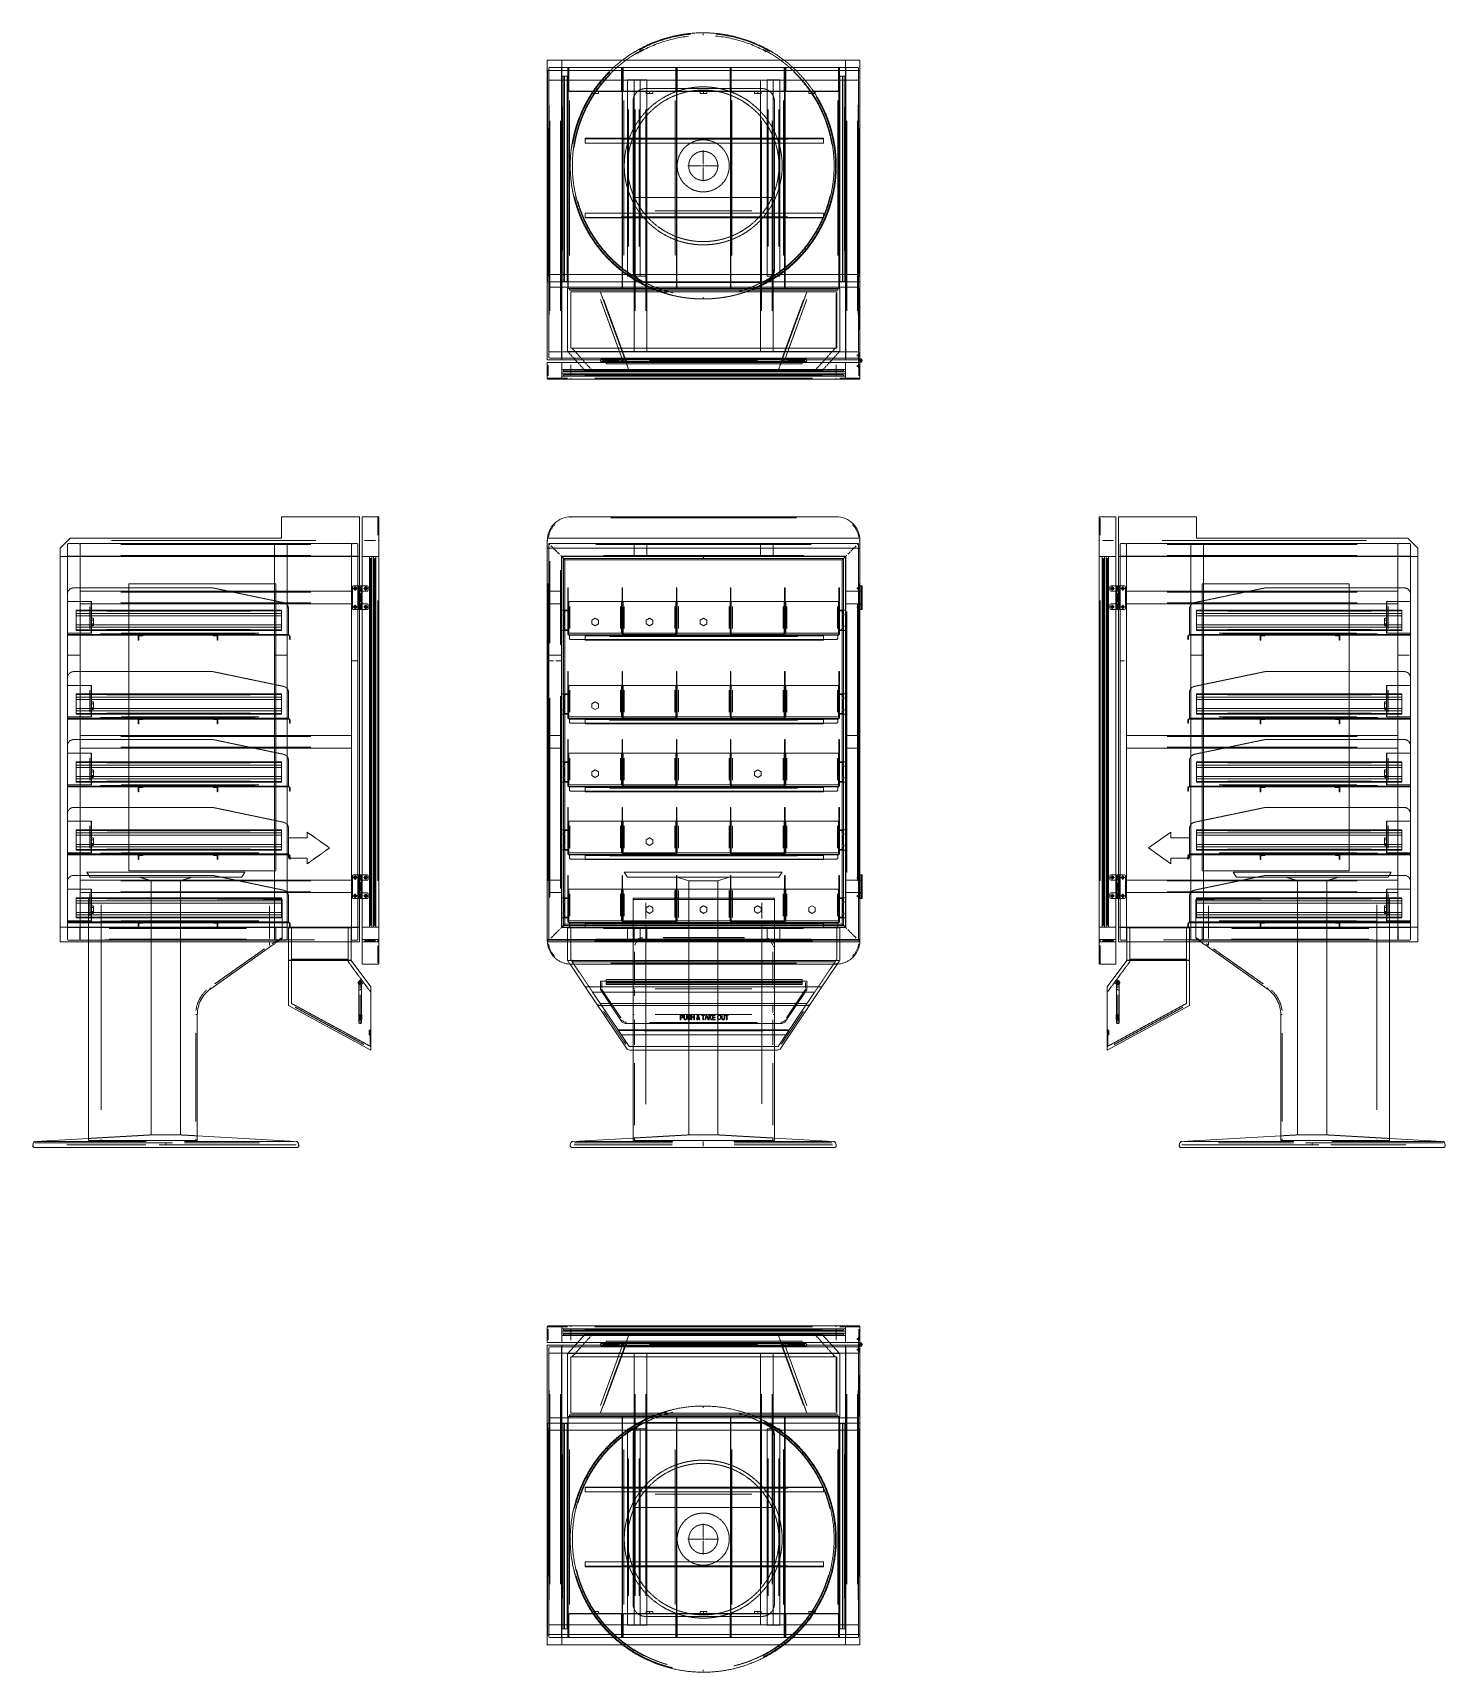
# Model space of a CAD drawing. Header units: millimetres. Extents: x 1242 to 5715, y 197 to 5386.
import ezdxf

# ---------------------------------------------------------------- set-up
doc = ezdxf.new("R2010")
doc.units = ezdxf.units.MM
doc.linetypes.add('HIDDEN', pattern=[1.905, 1.27, -0.635])

# ---------------------------------------------------------------- blocks, each defined once
blk = doc.blocks.new('SW_CENTERMARKSYMBOL_0')
at = {"color": 0, "linetype": 'Continuous', "lineweight": 0}
for p, q in [((-5, 0), (-7.1, 0)), ((0, 0), (-2.5, 0)), ((0, 5), (0, 7.1)), ((0, 0), (0, 2.5)), ((0, 0), (0, -2.5)), ((0, 0), (2.5, 0)), ((5, 0), (7.1, 0)), ((0, -5), (0, -7.1))]:
    blk.add_line(p, q, dxfattribs=at)
blk = doc.blocks.new('SW_CENTERMARKSYMBOL_1')
at = {"color": 0, "linetype": 'Continuous', "lineweight": 0}
for p, q in [((-5, 0), (-7.1, 0)), ((0, 0), (-2.5, 0)), ((0, 5), (0, 7.1)), ((0, 0), (0, 2.5)), ((0, 0), (0, -2.5)), ((0, 0), (2.5, 0)), ((5, 0), (7.1, 0)), ((0, -5), (0, -7.1))]:
    blk.add_line(p, q, dxfattribs=at)
blk = doc.blocks.new('SW_CENTERMARKSYMBOL_2')
at = {"color": 0, "linetype": 'Continuous', "lineweight": 0}
for p, q in [((-5, 0), (-7.1, 0)), ((0, 0), (-2.5, 0)), ((0, 5), (0, 7.1)), ((0, 0), (0, 2.5)), ((0, 0), (0, -2.5)), ((0, 0), (2.5, 0)), ((5, 0), (7.1, 0)), ((0, -5), (0, -7.1))]:
    blk.add_line(p, q, dxfattribs=at)
blk = doc.blocks.new('SW_CENTERMARKSYMBOL_3')
at = {"color": 0, "linetype": 'Continuous', "lineweight": 0}
for p, q in [((-5, 0), (-7.1, 0)), ((0, 0), (-2.5, 0)), ((0, 5), (0, 7.1)), ((0, 0), (0, 2.5)), ((0, 0), (0, -2.5)), ((0, 0), (2.5, 0)), ((5, 0), (7.1, 0)), ((0, -5), (0, -7.1))]:
    blk.add_line(p, q, dxfattribs=at)
blk = doc.blocks.new('SW_CENTERMARKSYMBOL_4')
at = {"color": 0, "linetype": 'Continuous', "lineweight": 0}
for p, q in [((-5, 0), (-6.1, 0)), ((0, 0), (-2.5, 0)), ((0, 5), (0, 6.1)), ((0, 0), (0, 2.5)), ((0, 0), (0, -2.5)), ((0, 0), (2.5, 0)), ((5, 0), (6.1, 0)), ((0, -5), (0, -6.1))]:
    blk.add_line(p, q, dxfattribs=at)
blk = doc.blocks.new('SW_CENTERMARKSYMBOL_5')
at = {"color": 0, "linetype": 'Continuous', "lineweight": 0}
for p, q in [((-5, 0), (-7.1, 0)), ((0, 0), (-2.5, 0)), ((0, 5), (0, 7.1)), ((0, 0), (0, 2.5)), ((0, 0), (0, -2.5)), ((0, 0), (2.5, 0)), ((5, 0), (7.1, 0)), ((0, -5), (0, -7.1))]:
    blk.add_line(p, q, dxfattribs=at)
blk = doc.blocks.new('SW_CENTERMARKSYMBOL_6')
at = {"color": 0, "linetype": 'Continuous', "lineweight": 0}
for p, q in [((-5, 0), (-7.1, 0)), ((0, 0), (-2.5, 0)), ((0, 5), (0, 7.1)), ((0, 0), (0, 2.5)), ((0, 0), (0, -2.5)), ((0, 0), (2.5, 0)), ((5, 0), (7.1, 0)), ((0, -5), (0, -7.1))]:
    blk.add_line(p, q, dxfattribs=at)
blk = doc.blocks.new('SW_CENTERMARKSYMBOL_7')
at = {"color": 0, "linetype": 'Continuous', "lineweight": 0}
for p, q in [((-5, 0), (-7.1, 0)), ((0, 0), (-2.5, 0)), ((0, 5), (0, 7.1)), ((0, 0), (0, 2.5)), ((0, 0), (0, -2.5)), ((0, 0), (2.5, 0)), ((5, 0), (7.1, 0)), ((0, -5), (0, -7.1))]:
    blk.add_line(p, q, dxfattribs=at)
blk = doc.blocks.new('SW_CENTERMARKSYMBOL_8')
at = {"color": 0, "linetype": 'Continuous', "lineweight": 0}
for p, q in [((-5, 0), (-7.1, 0)), ((0, 0), (-2.5, 0)), ((0, 5), (0, 7.1)), ((0, 0), (0, 2.5)), ((0, 0), (0, -2.5)), ((0, 0), (2.5, 0)), ((5, 0), (7.1, 0)), ((0, -5), (0, -7.1))]:
    blk.add_line(p, q, dxfattribs=at)
blk = doc.blocks.new('SW_CENTERMARKSYMBOL_9')
at = {"color": 0, "linetype": 'Continuous', "lineweight": 0}
for p, q in [((-5, 0), (-7.1, 0)), ((0, 0), (-2.5, 0)), ((0, 5), (0, 7.1)), ((0, 0), (0, 2.5)), ((0, 0), (0, -2.5)), ((0, 0), (2.5, 0)), ((5, 0), (7.1, 0)), ((0, -5), (0, -7.1))]:
    blk.add_line(p, q, dxfattribs=at)
blk = doc.blocks.new('SW_CENTERMARKSYMBOL_10')
at = {"color": 0, "linetype": 'Continuous', "lineweight": 0}
for p, q in [((-5, 0), (-7.1, 0)), ((0, 0), (-2.5, 0)), ((0, 5), (0, 7.1)), ((0, 0), (0, 2.5)), ((0, 0), (0, -2.5)), ((0, 0), (2.5, 0)), ((5, 0), (7.1, 0)), ((0, -5), (0, -7.1))]:
    blk.add_line(p, q, dxfattribs=at)
blk = doc.blocks.new('SW_CENTERMARKSYMBOL_11')
at = {"color": 0, "linetype": 'Continuous', "lineweight": 0}
for p, q in [((-5, 0), (-7.1, 0)), ((0, 0), (-2.5, 0)), ((0, 5), (0, 7.1)), ((0, 0), (0, 2.5)), ((0, 0), (0, -2.5)), ((0, 0), (2.5, 0)), ((5, 0), (7.1, 0)), ((0, -5), (0, -7.1))]:
    blk.add_line(p, q, dxfattribs=at)
blk = doc.blocks.new('SW_CENTERMARKSYMBOL_12')
at = {"color": 0, "linetype": 'Continuous', "lineweight": 0}
for p, q in [((-5, 0), (-7.1, 0)), ((0, 0), (-2.5, 0)), ((0, 5), (0, 7.1)), ((0, 0), (0, 2.5)), ((0, 0), (0, -2.5)), ((0, 0), (2.5, 0)), ((5, 0), (7.1, 0)), ((0, -5), (0, -7.1))]:
    blk.add_line(p, q, dxfattribs=at)
blk = doc.blocks.new('SW_CENTERMARKSYMBOL_13')
at = {"color": 0, "linetype": 'Continuous', "lineweight": 0}
for p, q in [((-5, 0), (-6.1, 0)), ((0, 0), (-2.5, 0)), ((0, 5), (0, 6.1)), ((0, 0), (0, 2.5)), ((0, 0), (0, -2.5)), ((0, 0), (2.5, 0)), ((5, 0), (6.1, 0)), ((0, -5), (0, -6.1))]:
    blk.add_line(p, q, dxfattribs=at)
blk = doc.blocks.new('SW_CENTERMARKSYMBOL_14')
at = {"color": 0, "linetype": 'Continuous', "lineweight": 0}
for p, q in [((-5, 0), (-7.1, 0)), ((0, 0), (-2.5, 0)), ((0, 5), (0, 7.1)), ((0, 0), (0, 2.5)), ((0, 0), (0, -2.5)), ((0, 0), (2.5, 0)), ((5, 0), (7.1, 0)), ((0, -5), (0, -7.1))]:
    blk.add_line(p, q, dxfattribs=at)
blk = doc.blocks.new('SW_CENTERMARKSYMBOL_15')
at = {"color": 0, "linetype": 'Continuous', "lineweight": 0}
for p, q in [((-5, 0), (-7.1, 0)), ((0, 0), (-2.5, 0)), ((0, 5), (0, 7.1)), ((0, 0), (0, 2.5)), ((0, 0), (0, -2.5)), ((0, 0), (2.5, 0)), ((5, 0), (7.1, 0)), ((0, -5), (0, -7.1))]:
    blk.add_line(p, q, dxfattribs=at)
blk = doc.blocks.new('SW_CENTERMARKSYMBOL_16')
at = {"color": 0, "linetype": 'Continuous', "lineweight": 0}
for p, q in [((-5, 0), (-7.1, 0)), ((0, 0), (-2.5, 0)), ((0, 5), (0, 7.1)), ((0, 0), (0, 2.5)), ((0, 0), (0, -2.5)), ((0, 0), (2.5, 0)), ((5, 0), (7.1, 0)), ((0, -5), (0, -7.1))]:
    blk.add_line(p, q, dxfattribs=at)
blk = doc.blocks.new('SW_CENTERMARKSYMBOL_17')
at = {"color": 0, "linetype": 'Continuous', "lineweight": 0}
for p, q in [((-5, 0), (-7.1, 0)), ((0, 0), (-2.5, 0)), ((0, 5), (0, 7.1)), ((0, 0), (0, 2.5)), ((0, 0), (0, -2.5)), ((0, 0), (2.5, 0)), ((5, 0), (7.1, 0)), ((0, -5), (0, -7.1))]:
    blk.add_line(p, q, dxfattribs=at)
blk = doc.blocks.new('SW_CENTERMARKSYMBOL_18')
at = {"color": 0, "linetype": 'Continuous', "lineweight": 0}
for p, q in [((-2.5, 0), (-4.9, 0)), ((0, 0), (-2.5, 0)), ((0, 2.5), (0, 4.9)), ((0, 0), (0, 2.5)), ((0, 0), (0, -2.5)), ((0, 0), (2.5, 0)), ((2.5, 0), (4.9, 0)), ((0, -2.5), (0, -4.9))]:
    blk.add_line(p, q, dxfattribs=at)
blk = doc.blocks.new('SW_CENTERMARKSYMBOL_19')
at = {"color": 0, "linetype": 'Continuous', "lineweight": 0}
for p, q in [((-5, 0), (-48.6, 0)), ((0, 0), (-2.5, 0)), ((0, 5), (0, 48.6)), ((0, 0), (0, 2.5)), ((0, 0), (0, -2.5)), ((0, 0), (2.5, 0)), ((5, 0), (48.6, 0)), ((0, -5), (0, -48.6))]:
    blk.add_line(p, q, dxfattribs=at)
blk = doc.blocks.new('SW_CENTERMARKSYMBOL_20')
at = {"color": 0, "linetype": 'Continuous', "lineweight": 0}
for p, q in [((-2.5, 0), (-4.9, 0)), ((0, 0), (-2.5, 0)), ((0, 2.5), (0, 4.9)), ((0, 0), (0, 2.5)), ((0, 0), (0, -2.5)), ((0, 0), (2.5, 0)), ((2.5, 0), (4.9, 0)), ((0, -2.5), (0, -4.9))]:
    blk.add_line(p, q, dxfattribs=at)
blk = doc.blocks.new('SW_CENTERMARKSYMBOL_21')
at = {"color": 0, "linetype": 'Continuous', "lineweight": 0}
for p, q in [((-5, 0), (-48.6, 0)), ((0, 0), (-2.5, 0)), ((0, 5), (0, 48.6)), ((0, 0), (0, 2.5)), ((0, 0), (0, -2.5)), ((0, 0), (2.5, 0)), ((5, 0), (48.6, 0)), ((0, -5), (0, -48.6))]:
    blk.add_line(p, q, dxfattribs=at)

msp = doc.modelspace()

# ---------------------------------------------------------------- linework, layer by layer
at = {"color": 8, "linetype": 'Continuous', "lineweight": 15}
for p, q in [((3365.3, 5385.5), (3365.3, 5383.7)), ((2946.5, 4561), (2946.5, 4388.3)), ((3786.5, 4388.3), (3786.5, 4561)), ((3861.5, 4370.4), (3861.5, 4370.4)), ((2946.5, 4300.3), (2946.5, 4335.1)), ((3786.5, 4300.3), (3786.5, 4335.1)), ((3861.5, 4327.3), (3861.5, 4327.3)), ((3862.5, 4351.2), (3862.5, 4350.8)), ((3862.5, 4346.9), (3862.5, 4346.5)), ((2946.5, 4289.9), (2946.5, 4290.7)), ((3072.5, 4292.8), (3660.5, 4292.8)), ((3786.5, 4292.4), (3786.5, 4290.7)), ((2946.5, 3851.5), (2946.5, 3853.2)), ((3660.5, 3851), (3072.5, 3851)), ((3786.5, 3854), (3786.5, 3853.2)), ((2138.3, 3779), (1492, 3779)), ((2327.9, 3779), (2293.1, 3779)), ((2335.8, 3779), (2337.4, 3779)), ((2871.6, 3779), (2873.3, 3779)), ((3859.2, 3779), (3861.3, 3779)), ((4618.8, 3779), (4619.6, 3779)), ((4663.9, 3779), (4629.2, 3779)), ((5465, 3779), (4818.7, 3779)), ((2918, 3727.6), (2919.7, 3725.8)), ((3815, 3727.6), (3813.3, 3725.8)), ((2279.3, 3633), (2279.3, 3621)), ((3861.5, 3632.5), (3861.5, 3632.5)), ((2279.3, 3583.9), (2279.3, 3612.2)), ((2335.3, 2702.1), (2335.3, 3589)), ((2874.5, 3589), (2874.5, 2702.1)), ((2936.8, 3582.4), (2937.8, 3582.4)), ((3108.9, 3582.4), (3109.9, 3582.4)), ((3280.3, 3582.4), (3281.3, 3582.4)), ((3451.7, 3582.4), (3452.7, 3582.4)), ((3623.1, 3582.4), (3624.1, 3582.4)), ((3795.2, 3582.4), (3796.2, 3582.4)), ((3858.5, 2702.1), (3858.5, 3589)), ((3861.5, 3621.5), (3861.5, 3621.5)), ((4621.7, 3589), (4621.7, 2702.1)), ((2279.3, 3575.8), (2279.3, 3563.2)), ((2937.8, 3562.8), (2936.8, 3562.8)), ((2943, 3500.5), (2943, 3570.5)), ((3103.4, 3500.5), (3103.4, 3570.5)), ((3109.9, 3562.8), (3108.9, 3562.8)), ((3115, 3500.5), (3115, 3570.5)), ((3275.3, 3500.5), (3275.3, 3570.5)), ((3281.3, 3562.8), (3280.3, 3562.8)), ((3286.6, 3570.5), (3286.6, 3500.5)), ((3446.9, 3570.5), (3446.9, 3500.5)), ((3452.7, 3562.8), (3451.7, 3562.8)), ((3457.6, 3500.5), (3457.6, 3570.5)), ((3617.9, 3500.5), (3617.9, 3570.5)), ((3624.1, 3562.8), (3623.1, 3562.8)), ((3629.8, 3570.5), (3629.8, 3500.5)), ((3790.1, 3570.5), (3790.1, 3500.5)), ((3796.2, 3562.8), (3795.2, 3562.8)), ((3861.5, 3575.5), (3861.5, 3575.5)), ((3861.5, 3563.5), (3861.5, 3563.5)), ((3664.1, 3475.5), (3068.9, 3475.5)), ((2936.8, 3317.4), (2937.8, 3317.4)), ((2937.8, 3297.8), (2936.8, 3297.8)), ((2943, 3305.5), (2943, 3235.5)), ((3103.4, 3305.5), (3103.4, 3235.5)), ((3108.9, 3317.4), (3109.9, 3317.4)), ((3109.9, 3297.8), (3108.9, 3297.8)), ((3115, 3305.5), (3115, 3235.5)), ((3275.3, 3305.5), (3275.3, 3235.5)), ((3280.3, 3317.4), (3281.3, 3317.4)), ((3281.3, 3297.8), (3280.3, 3297.8)), ((3286.6, 3305.5), (3286.6, 3235.5)), ((3446.9, 3305.5), (3446.9, 3235.5)), ((3451.7, 3317.4), (3452.7, 3317.4)), ((3452.7, 3297.8), (3451.7, 3297.8)), ((3457.6, 3235.5), (3457.6, 3305.5)), ((3617.9, 3235.5), (3617.9, 3305.5)), ((3623.1, 3317.4), (3624.1, 3317.4)), ((3624.1, 3297.8), (3623.1, 3297.8)), ((3629.8, 3305.5), (3629.8, 3235.5)), ((3790.1, 3305.5), (3790.1, 3235.5)), ((3795.2, 3317.4), (3796.2, 3317.4)), ((3796.2, 3297.8), (3795.2, 3297.8)), ((3664.1, 3210.5), (3068.9, 3210.5)), ((2936.8, 3102.4), (2937.8, 3102.4)), ((2937.8, 3082.8), (2936.8, 3082.8)), ((2943, 3090.5), (2943, 3020.5)), ((3103.4, 3090.5), (3103.4, 3020.5)), ((3108.9, 3102.4), (3109.9, 3102.4)), ((3109.9, 3082.8), (3108.9, 3082.8)), ((3115, 3020.5), (3115, 3090.5)), ((3275.3, 3020.5), (3275.3, 3090.5)), ((3280.3, 3102.4), (3281.3, 3102.4)), ((3281.3, 3082.8), (3280.3, 3082.8)), ((3286.6, 3090.5), (3286.6, 3020.5)), ((3446.9, 3090.5), (3446.9, 3020.5)), ((3451.7, 3102.4), (3452.7, 3102.4)), ((3452.7, 3082.8), (3451.7, 3082.8)), ((3457.6, 3090.5), (3457.6, 3020.5)), ((3617.9, 3090.5), (3617.9, 3020.5)), ((3623.1, 3102.4), (3624.1, 3102.4)), ((3624.1, 3082.8), (3623.1, 3082.8)), ((3629.8, 3090.5), (3629.8, 3020.5)), ((3790.1, 3090.5), (3790.1, 3020.5)), ((3795.2, 3102.4), (3796.2, 3102.4)), ((3796.2, 3082.8), (3795.2, 3082.8)), ((3664.1, 2995.5), (3068.9, 2995.5)), ((2936.8, 2887.4), (2937.8, 2887.4)), ((2937.8, 2867.8), (2936.8, 2867.8)), ((2943, 2805.5), (2943, 2875.5)), ((3103.4, 2805.5), (3103.4, 2875.5)), ((3108.9, 2887.4), (3109.9, 2887.4)), ((3109.9, 2867.8), (3108.9, 2867.8)), ((3115, 2805.5), (3115, 2875.5)), ((3275.3, 2805.5), (3275.3, 2875.5)), ((3280.3, 2887.4), (3281.3, 2887.4)), ((3281.3, 2867.8), (3280.3, 2867.8)), ((3286.6, 2875.5), (3286.6, 2805.5)), ((3446.9, 2875.5), (3446.9, 2805.5)), ((3451.7, 2887.4), (3452.7, 2887.4)), ((3452.7, 2867.8), (3451.7, 2867.8)), ((3457.6, 2805.5), (3457.6, 2875.5)), ((3617.9, 2805.5), (3617.9, 2875.5)), ((3623.1, 2887.4), (3624.1, 2887.4)), ((3624.1, 2867.8), (3623.1, 2867.8)), ((3629.8, 2875.5), (3629.8, 2805.5)), ((3790.1, 2875.5), (3790.1, 2805.5)), ((3795.2, 2887.4), (3796.2, 2887.4)), ((3796.2, 2867.8), (3795.2, 2867.8)), ((3664.1, 2780.5), (3068.9, 2780.5)), ((2279.3, 2718.2), (2279.3, 2706.3)), ((3861.5, 2717.7), (3861.5, 2717.7)), ((3861.5, 2706.7), (3861.5, 2706.7)), ((2279.3, 2669.1), (2279.3, 2697.4)), ((2279.3, 2661.1), (2279.3, 2648.5)), ((2936.8, 2672.4), (2937.8, 2672.4)), ((2937.8, 2652.8), (2936.8, 2652.8)), ((2943, 2590.5), (2943, 2660.5)), ((3103.4, 2590.5), (3103.4, 2660.5)), ((3108.9, 2672.4), (3109.9, 2672.4)), ((3109.9, 2652.8), (3108.9, 2652.8)), ((3115, 2590.5), (3115, 2660.5)), ((3275.3, 2651.5), (3275.3, 2671.3)), ((3280.3, 2672.4), (3281.3, 2672.4)), ((3281.3, 2652.8), (3280.3, 2652.8)), ((3286.6, 2671.3), (3286.6, 2651.5)), ((3446.9, 2671.3), (3446.9, 2651.5)), ((3451.7, 2672.4), (3452.7, 2672.4)), ((3452.7, 2652.8), (3451.7, 2652.8)), ((3457.6, 2671.3), (3457.6, 2651.5)), ((3617.9, 2660.5), (3617.9, 2590.5)), ((3623.1, 2672.4), (3624.1, 2672.4)), ((3624.1, 2652.8), (3623.1, 2652.8)), ((3629.8, 2660.5), (3629.8, 2590.5)), ((3790.1, 2660.5), (3790.1, 2590.5)), ((3795.2, 2672.4), (3796.2, 2672.4)), ((3796.2, 2652.8), (3795.2, 2652.8)), ((3861.5, 2660.8), (3861.5, 2660.8)), ((3861.5, 2648.7), (3861.5, 2648.7)), ((3183, 2632.3), (3183, 2582.7)), ((3550.7, 2582.7), (3550.7, 2632.3)), ((2921.4, 2559), (2919.7, 2557.2)), ((3664.1, 2565.5), (3068.9, 2565.5)), ((3183, 2555), (3183, 2555)), ((3550.7, 2555), (3550.7, 2555)), ((3811.5, 2559), (3813.3, 2557.2)), ((1471.6, 2515), (2134.7, 2515)), ((1992.2, 2499.6), (1992.2, 2507.4)), ((2293.1, 2513.2), (2327.9, 2513.2)), ((2293.1, 2512), (2327.9, 2512)), ((2335.3, 2513.6), (2335.3, 2515.4)), ((2335.3, 2513.1), (2335.3, 2512.4)), ((2335.3, 2512), (2335.3, 2511.9)), ((2338.3, 2513.2), (2337.4, 2513.2)), ((2873.8, 2513.2), (2871.7, 2513.2)), ((2874.5, 2515.4), (2874.5, 2513.6)), ((3022.1, 2512), (3710.9, 2512)), ((3858.5, 2513.6), (3858.5, 2515.4)), ((3861.4, 2513.2), (3859.6, 2513.2)), ((4621.3, 2513.2), (4619.6, 2513.2)), ((4621.7, 2511.9), (4621.7, 2512.2)), ((4621.7, 2511.7), (4621.7, 2512)), ((4629.2, 2512), (4663.9, 2512)), ((4822.3, 2515), (5485.5, 2515)), ((4964.8, 2507.4), (4964.8, 2499.6)), ((1819.1, 2376), (1975.9, 2486.4)), ((2946.5, 2438.3), (2946.5, 2439.1)), ((3072.5, 2441.2), (3660.5, 2441.2)), ((3786.5, 2440.8), (3786.5, 2439.1)), ((4981.1, 2486.4), (5138, 2376)), ((1458.8, 2415.2), (1458.8, 1977.1)), ((5498.2, 1977), (5498.2, 2415.2)), ((1805.5, 2360.4), (1803.8, 2362.9)), ((3054.6, 2342.2), (3104.2, 2268.4)), ((3628.8, 2268.4), (3678.4, 2342.2)), ((5153.7, 2363.6), (5151.7, 2360.6)), ((2073, 2301.9), (2291, 2183.6)), ((4666.1, 2183.6), (4884, 2301.9)), ((1758.9, 2278.6), (1761.7, 2278.6)), ((3108.4, 2260.5), (3106.1, 2258.9)), ((3122.4, 2250), (3122.4, 2251.1)), ((3195.6, 2253.9), (3537.3, 2253.9)), ((3610.5, 2253.3), (3610.5, 2251.1)), ((3627, 2258.8), (3625.1, 2260.1)), ((5193.9, 2278.6), (5195.3, 2278.6)), ((1758.2, 1945.5), (1758.2, 2219.8)), ((3555.2, 2227.4), (3177.8, 2227.4)), ((5198.9, 2219.8), (5198.9, 1945.4)), ((3148, 2124.3), (3148, 1928.8)), ((3585.7, 1928.6), (3585.7, 2124.3)), ((1663.5, 1867.1), (1663.5, 1871.4)), ((3365.3, 1872), (3365.3, 1866.5)), ((1242.9, 1861.5), (1243.5, 1860.4)), ((2871.5, 1290.3), (2871.5, 1290.3)), ((2946.5, 1290.7), (2946.5, 1292.4)), ((2946.5, 1282.8), (2946.5, 1248)), ((3660.5, 1290.3), (3072.5, 1290.3)), ((3786.5, 1293.2), (3786.5, 1292.4)), ((3786.5, 1248), (3786.5, 1282.8)), ((3861.2, 1290.3), (3861.4, 1290.3)), ((3861.5, 1255.9), (3861.5, 1255.9)), ((3040, 1041.4), (3109.7, 1232.5)), ((3119.7, 1232.5), (3050, 1041.4)), ((3682.9, 1041.4), (3613.2, 1232.5)), ((3623.3, 1232.5), (3693, 1041.4)), ((3861.5, 1212.7), (3861.5, 1212.7)), ((3862.5, 1236.6), (3862.5, 1236.2)), ((3862.5, 1232.3), (3862.5, 1232)), ((2877.5, 1089.7), (2877.5, 426.5)), ((3855.5, 426.5), (3855.5, 1089.7))]:
    msp.add_line(p, q, dxfattribs=at)
at = {"color": 7, "linetype": 'Continuous', "lineweight": 15}
for p, q in [((3861.5, 5298.7), (2871.5, 5298.7)), ((2871.5, 5298.7), (2871.5, 5274.6)), ((3861.5, 5298.7), (3861.5, 5274.6)), ((2871.5, 4351.3), (2871.5, 5274.6)), ((2871.9, 5267), (2871.9, 4598)), ((2871.9, 5267), (3861.1, 5267)), ((3861.1, 4598), (3861.1, 5267)), ((3861.5, 5274.6), (3861.5, 4351.3)), ((3786.5, 4598), (2946.5, 4598)), ((3861.5, 4373.4), (3861.5, 4373.4)), ((3861.5, 4373.4), (3861.5, 4370.4)), ((3861.5, 4355.4), (3861.5, 4370.4)), ((2946.5, 4351.3), (2871.5, 4351.3)), ((2871.5, 4342.5), (2871.5, 4342.5)), ((2871.5, 4342.5), (2871.5, 4292.8)), ((2871.5, 4292.8), (2871.5, 4342.5)), ((2946.5, 4342.5), (2871.5, 4342.5)), ((3786.5, 4351.3), (2946.5, 4351.3)), ((2946.5, 4342.5), (3786.5, 4342.5)), ((2967.5, 4342.5), (2959.5, 4351.3)), ((3765.4, 4342.5), (3773.4, 4351.3)), ((3861.5, 4351.3), (3786.5, 4351.3)), ((3786.5, 4342.5), (3861.5, 4342.5)), ((3856.5, 4348.8), (3856.5, 4351.3)), ((3856.5, 4348.8), (3856.5, 4342.5)), ((3861.5, 4355.4), (3861.5, 4355.4)), ((3861.5, 4354.7), (3861.5, 4355.4)), ((3861.5, 4327.3), (3861.5, 4342.9)), ((3861.5, 4342.5), (3861.5, 4292.8)), ((3861.5, 4327.3), (3861.5, 4324.3)), ((3861.5, 4324.3), (3861.5, 4324.3)), ((2872, 4292.8), (2871.5, 4292.8)), ((3786.5, 4289.8), (2946.5, 4289.8)), ((2030.2, 3854), (2276.8, 3854)), ((2276.8, 3854), (2276.8, 3779)), ((2285.6, 3854), (2285.6, 3779)), ((2335.3, 3854), (2285.6, 3854)), ((2946.5, 3854), (3786.5, 3854)), ((4621.7, 3854), (4671.4, 3854)), ((4621.7, 3853.6), (4621.7, 3854)), ((4671.4, 3854), (4671.4, 3779)), ((4680.2, 3779), (4680.2, 3854)), ((4680.2, 3854), (4926.9, 3854)), ((1329.5, 3755), (1353.5, 3779)), ((1329.5, 2515), (1329.5, 3755)), ((1353.5, 3779), (1361.1, 3786.7)), ((1361.1, 3786.7), (2030.2, 3786.7)), ((2276.8, 3779), (2276.8, 2515)), ((2285.6, 3779), (2285.6, 2515.8)), ((2338.3, 3779), (2338.3, 2515.8)), ((2871.5, 2515.8), (2871.5, 3779)), ((3861.5, 3779), (3861.5, 2512)), ((4618.7, 2512), (4618.7, 3779)), ((4671.4, 3779), (4671.4, 3635.5)), ((4680.2, 3779), (4680.2, 3635.5)), ((4926.9, 3786.7), (5595.9, 3786.7)), ((5595.9, 3786.7), (5603.5, 3779)), ((5627.6, 3755), (5603.5, 3779)), ((5627.6, 2515), (5627.6, 3755)), ((2917.5, 3728), (3815.5, 3728)), ((2917.5, 2555), (2917.5, 3728)), ((3366.5, 3728), (2917.5, 3728)), ((2917.5, 3728), (2917.5, 2555.1)), ((3366.5, 3722.4), (2923.1, 3722.4)), ((2923.1, 3722.4), (2923.1, 2560.6)), ((2923.1, 3722.4), (2927.5, 3718)), ((2927.5, 3718), (3805.5, 3718)), ((2927.5, 2565), (2927.5, 3718)), ((2927.5, 3718), (3805.5, 3718)), ((2927.5, 3718), (2927.5, 3718)), ((2927.5, 3718), (2927.5, 2565)), ((3815.5, 3728), (3366.5, 3728)), ((3809.9, 3722.4), (3366.5, 3722.4)), ((3809.9, 3722.4), (3805.5, 3718)), ((3805.5, 3718), (3805.5, 2565)), ((3805.5, 3718), (3805.5, 2565)), ((3805.5, 3718), (3805.5, 3718)), ((3809.9, 2560.6), (3809.9, 3722.4)), ((3815.5, 3728), (3815.5, 2555)), ((3815.5, 2555.1), (3815.5, 3728)), ((1546.5, 3641.6), (2012.3, 3641.6)), ((1546.5, 2733.8), (1546.5, 3641.6)), ((2012.3, 3641.6), (2012.3, 2733.8)), ((2276.8, 3635.5), (2279.3, 3635.5)), ((2279.3, 3635.5), (2285.6, 3635.5)), ((3861.5, 3635.5), (3861.5, 3635.5)), ((3861.5, 3635.5), (3861.5, 3632.5)), ((3861.5, 3635.5), (3868.5, 3635.5)), ((3861.5, 3632.5), (3861.5, 3621.5)), ((3868.5, 3618.5), (3868.5, 3635.5)), ((4653.1, 3632.5), (4653.1, 3621.5)), ((4656.1, 3635.5), (4671.7, 3635.5)), ((4671.7, 3635.5), (4671.7, 3618.5)), ((4671.7, 3635.5), (4683.7, 3635.5)), ((4683.7, 3618.5), (4683.7, 3635.5)), ((4684.3, 3618.2), (4684.3, 3635.5)), ((4684.3, 3635.5), (4699.3, 3635.5)), ((4702.3, 3632.5), (4702.3, 3563.5)), ((5410.5, 3641.6), (4944.7, 3641.6)), ((4944.7, 3641.6), (4944.7, 2733.8)), ((5410.5, 2733.8), (5410.5, 3641.6)), ((2279.3, 3618.2), (2276.8, 3618.2)), ((2276.9, 3618.5), (2276.9, 3618.2)), ((2279.3, 3618.5), (2276.9, 3618.5)), ((2285.6, 3618.5), (2279.3, 3618.5)), ((2279.3, 3618.2), (2285.3, 3618.2)), ((2281.7, 3618.2), (2281.7, 3618.5)), ((2285.3, 3578.5), (2285.3, 3618.2)), ((2936.6, 3629), (2938, 3629)), ((2936.6, 3582.4), (2936.6, 3629)), ((2936.6, 3562.8), (2936.6, 3582.4)), ((2938, 3629), (2938, 3582.4)), ((2938, 3582.4), (2938, 3562.8)), ((2938.2, 3485.5), (2938.2, 3585.5)), ((2943, 3585.5), (3103.4, 3585.5)), ((3108.1, 3485.5), (3108.1, 3585.5)), ((3108.7, 3629), (3110.1, 3629)), ((3108.7, 3582.4), (3108.7, 3629)), ((3108.7, 3562.8), (3108.7, 3582.4)), ((3110.1, 3629), (3110.1, 3582.4)), ((3110.1, 3582.4), (3110.1, 3562.8)), ((3110.2, 3485.5), (3110.2, 3585.5)), ((3115, 3585.5), (3275.3, 3585.5)), ((3280.1, 3629), (3281.5, 3629)), ((3280.1, 3582.4), (3280.1, 3629)), ((3280.1, 3562.8), (3280.1, 3582.4)), ((3281.5, 3629), (3281.5, 3582.4)), ((3281.5, 3582.4), (3281.5, 3562.8)), ((3281.8, 3585.5), (3281.8, 3485.5)), ((3286.6, 3585.5), (3446.9, 3585.5)), ((3451.5, 3629), (3452.9, 3629)), ((3451.5, 3629), (3451.5, 3582.4)), ((3451.5, 3562.8), (3451.5, 3582.4)), ((3452.9, 3582.4), (3452.9, 3629)), ((3452.9, 3582.4), (3452.9, 3562.8)), ((3457.6, 3585.5), (3617.9, 3585.5)), ((3622.7, 3485.5), (3622.7, 3585.5)), ((3622.8, 3629), (3624.3, 3629)), ((3622.8, 3582.4), (3622.8, 3629)), ((3622.8, 3562.8), (3622.8, 3582.4)), ((3624.3, 3629), (3624.3, 3582.4)), ((3624.3, 3582.4), (3624.3, 3562.8)), ((3625, 3585.5), (3625, 3485.5)), ((3629.8, 3585.5), (3790.1, 3585.5)), ((3794.9, 3585.5), (3794.9, 3485.5)), ((3795, 3629), (3796.4, 3629)), ((3795, 3582.4), (3795, 3629)), ((3796.4, 3629), (3796.4, 3582.4)), ((3796.4, 3582.4), (3796.4, 3562.8)), ((3861.5, 3621.5), (3861.5, 3618.5)), ((3861.5, 3618.5), (3861.5, 3618.5)), ((3868.5, 3618.5), (3861.5, 3618.5)), ((3864.9, 3618.2), (3864.9, 3618.5)), ((3868.5, 3577.8), (3868.5, 3618.2)), ((4671.7, 3618.5), (4656.1, 3618.5)), ((4658.6, 3628.3), (4660.3, 3629.3)), ((4658.6, 3626.3), (4658.6, 3628.3)), ((4660.3, 3625.3), (4658.6, 3626.3)), ((4660.3, 3629.3), (4662, 3628.3)), ((4662, 3626.3), (4660.3, 3625.3)), ((4662, 3628.3), (4662, 3626.3)), ((4671.4, 3618.5), (4671.4, 3578.5)), ((4683.7, 3618.5), (4671.7, 3618.5)), ((4671.7, 3618.2), (4671.7, 3577.8)), ((4675.3, 3618.5), (4675.3, 3618.2)), ((4680.1, 3618.2), (4680.1, 3618.5)), ((4680.2, 3618.5), (4680.2, 3618.2)), ((4683.7, 3577.8), (4683.7, 3618.2)), ((4683.7, 3618.2), (4684.3, 3618.2)), ((4692.3, 3628.3), (4694.1, 3629.3)), ((4692.3, 3626.3), (4692.3, 3628.3)), ((4694.1, 3625.3), (4692.3, 3626.3)), ((4694.1, 3629.3), (4695.8, 3628.3)), ((4695.8, 3626.3), (4694.1, 3625.3)), ((4695.8, 3628.3), (4695.8, 3626.3)), ((2276.8, 3577.8), (2279.3, 3577.8)), ((2279.3, 3560.5), (2276.8, 3560.5)), ((2276.9, 3578.5), (2279.3, 3578.5)), ((2279.3, 3578.5), (2285.6, 3578.5)), ((2285.6, 3560.5), (2279.3, 3560.5)), ((2927.5, 3558.4), (2934.9, 3558.4)), ((2934.9, 3556.9), (2927.5, 3556.9)), ((2936.4, 3556.4), (2927.5, 3556.4)), ((2934.9, 3556.9), (2934.9, 3558.4)), ((2936.4, 3496.4), (2936.4, 3556.4)), ((2936.6, 3484), (2936.6, 3562.8)), ((2938, 3562.8), (2938, 3484)), ((3012.7, 3527), (3023.2, 3533)), ((3023.2, 3533), (3033.6, 3527)), ((3108.7, 3562.8), (3108.7, 3485.5)), ((3110.1, 3485.5), (3110.1, 3562.8)), ((3195.2, 3533), (3184.7, 3527)), ((3205.6, 3527), (3195.2, 3533)), ((3280.1, 3485.5), (3280.1, 3562.8)), ((3281.5, 3562.8), (3281.5, 3485.5)), ((3356, 3527), (3366.5, 3533)), ((3366.5, 3533), (3376.9, 3527)), ((3451.5, 3485.5), (3451.5, 3562.8)), ((3452.9, 3562.8), (3452.9, 3485.5)), ((3622.8, 3562.8), (3622.8, 3485.5)), ((3624.3, 3485.5), (3624.3, 3562.8)), ((3795, 3562.8), (3795, 3484)), ((3796.4, 3484), (3796.4, 3562.8)), ((3796.5, 3556.4), (3796.5, 3496.4)), ((3805.5, 3556.4), (3796.5, 3556.4)), ((3797.9, 3558.4), (3797.9, 3556.9)), ((3797.9, 3558.4), (3805.5, 3558.4)), ((3805.5, 3556.9), (3797.9, 3556.9)), ((3861.5, 3578.5), (3861.5, 3578.5)), ((3861.5, 3578.5), (3861.5, 3575.5)), ((3861.5, 3578.5), (3868.5, 3578.5)), ((3868.5, 3577.8), (3861.5, 3577.8)), ((3861.5, 3575.5), (3861.5, 3563.5)), ((3861.5, 3563.5), (3861.5, 3560.5)), ((3861.5, 3560.5), (3861.5, 3560.5)), ((3868.5, 3560.5), (3861.5, 3560.5)), ((3868.5, 3560.5), (3868.5, 3578.5)), ((4653.1, 3575.5), (4653.1, 3563.5)), ((4656.1, 3578.5), (4671.7, 3578.5)), ((4671.7, 3560.5), (4656.1, 3560.5)), ((4660.3, 3570.7), (4658.6, 3569.7)), ((4658.6, 3569.7), (4658.6, 3567.7)), ((4658.6, 3567.7), (4660.3, 3566.7)), ((4662, 3569.7), (4660.3, 3570.7)), ((4660.3, 3566.7), (4662, 3567.7)), ((4662, 3567.7), (4662, 3569.7)), ((4671.4, 3560.5), (4671.4, 2720.7)), ((4671.7, 3578.5), (4671.7, 3560.5)), ((4671.7, 3578.5), (4683.7, 3578.5)), ((4683.7, 3577.8), (4671.7, 3577.8)), ((4683.7, 3560.5), (4671.7, 3560.5)), ((4680.2, 3560.5), (4680.2, 2720.7)), ((4683.7, 3560.5), (4683.7, 3578.5)), ((4684.3, 3577.8), (4683.7, 3577.8)), ((4684.3, 3560.5), (4684.3, 3577.8)), ((4699.3, 3560.5), (4684.3, 3560.5)), ((4694.1, 3570.7), (4692.3, 3569.7)), ((4692.3, 3569.7), (4692.3, 3567.7)), ((4692.3, 3567.7), (4694.1, 3566.7)), ((4695.8, 3569.7), (4694.1, 3570.7)), ((4694.1, 3566.7), (4695.8, 3567.7)), ((4695.8, 3567.7), (4695.8, 3569.7)), ((2927.5, 3496.4), (2936.4, 3496.4)), ((2934.9, 3495.8), (2927.5, 3495.8)), ((2927.5, 3494.4), (2934.9, 3494.4)), ((2934.9, 3495.8), (2934.9, 3494.4)), ((2941.4, 3475.5), (2941.4, 3480.5)), ((2941.4, 3480.5), (3791.6, 3480.5)), ((3791.6, 3480.5), (2941.4, 3480.5)), ((3103.4, 3485.5), (2943, 3485.5)), ((3012.7, 3514.9), (3012.7, 3527)), ((3023.2, 3508.9), (3012.7, 3514.9)), ((3033.6, 3514.9), (3023.2, 3508.9)), ((3033.6, 3527), (3033.6, 3514.9)), ((3276.7, 3482), (3113.5, 3482)), ((3113.5, 3480.5), (3276.7, 3480.5)), ((3275.3, 3485.5), (3115, 3485.5)), ((3184.7, 3527), (3184.7, 3514.9)), ((3184.7, 3514.9), (3195.2, 3508.9)), ((3195.2, 3508.9), (3205.6, 3514.9)), ((3205.6, 3514.9), (3205.6, 3527)), ((3446.9, 3485.5), (3286.6, 3485.5)), ((3356, 3514.9), (3356, 3527)), ((3366.5, 3508.9), (3356, 3514.9)), ((3376.9, 3514.9), (3366.5, 3508.9)), ((3376.9, 3527), (3376.9, 3514.9)), ((3619.5, 3482), (3456.2, 3482)), ((3456.2, 3480.5), (3619.5, 3480.5)), ((3617.9, 3485.5), (3457.6, 3485.5)), ((3790.1, 3485.5), (3629.8, 3485.5)), ((3791.6, 3480.5), (3791.6, 3475.5)), ((3796.5, 3496.4), (3805.5, 3496.4)), ((3797.9, 3494.4), (3797.9, 3495.8)), ((3805.5, 3495.8), (3797.9, 3495.8)), ((3797.9, 3494.4), (3805.5, 3494.4)), ((2941.4, 3470.5), (2941.4, 3475.5)), ((2946.2, 3465.5), (3786.8, 3465.5)), ((2991.9, 3464), (2991.9, 3465.5)), ((2991.9, 3464), (3746.6, 3464)), ((3746.6, 3465.5), (3746.6, 3464)), ((3791.6, 3475.5), (3791.6, 3470.5)), ((2936.6, 3364), (2938, 3364)), ((2936.6, 3317.4), (2936.6, 3364)), ((2938, 3364), (2938, 3317.4)), ((3108.7, 3364), (3110.1, 3364)), ((3108.7, 3317.4), (3108.7, 3364)), ((3110.1, 3364), (3110.1, 3317.4)), ((3280.1, 3364), (3281.5, 3364)), ((3280.1, 3317.4), (3280.1, 3364)), ((3281.5, 3364), (3281.5, 3317.4)), ((3451.5, 3364), (3452.9, 3364)), ((3451.5, 3364), (3451.5, 3317.4)), ((3452.9, 3317.4), (3452.9, 3364)), ((3622.8, 3364), (3624.3, 3364)), ((3622.8, 3317.4), (3622.8, 3364)), ((3624.3, 3364), (3624.3, 3317.4)), ((3795, 3364), (3796.4, 3364)), ((3795, 3317.4), (3795, 3364)), ((3796.4, 3364), (3796.4, 3317.4)), ((2927.5, 3293.4), (2934.9, 3293.4)), ((2934.9, 3291.9), (2927.5, 3291.9)), ((2936.4, 3291.4), (2927.5, 3291.4)), ((2934.9, 3291.9), (2934.9, 3293.4)), ((2936.4, 3231.4), (2936.4, 3291.4)), ((2936.6, 3297.8), (2936.6, 3317.4)), ((2936.6, 3219), (2936.6, 3297.8)), ((2938, 3317.4), (2938, 3297.8)), ((2938, 3297.8), (2938, 3219)), ((2938.2, 3320.5), (2938.2, 3220.5)), ((2943, 3320.5), (3103.4, 3320.5)), ((3108.1, 3320.5), (3108.1, 3220.5)), ((3108.7, 3297.8), (3108.7, 3317.4)), ((3108.7, 3297.8), (3108.7, 3220.5)), ((3110.1, 3317.4), (3110.1, 3297.8)), ((3110.1, 3220.5), (3110.1, 3297.8)), ((3110.2, 3320.5), (3110.2, 3220.5)), ((3115, 3320.5), (3275.3, 3320.5)), ((3280.1, 3297.8), (3280.1, 3317.4)), ((3280.1, 3220.5), (3280.1, 3297.8)), ((3281.5, 3317.4), (3281.5, 3297.8)), ((3281.5, 3297.8), (3281.5, 3220.5)), ((3281.8, 3320.5), (3281.8, 3220.5)), ((3286.6, 3320.5), (3446.9, 3320.5)), ((3451.5, 3297.8), (3451.5, 3317.4)), ((3451.5, 3220.5), (3451.5, 3297.8)), ((3452.9, 3317.4), (3452.9, 3297.8)), ((3452.9, 3297.8), (3452.9, 3220.5)), ((3457.6, 3320.5), (3617.9, 3320.5)), ((3622.7, 3220.5), (3622.7, 3320.5)), ((3622.8, 3297.8), (3622.8, 3317.4)), ((3622.8, 3297.8), (3622.8, 3220.5)), ((3624.3, 3317.4), (3624.3, 3297.8)), ((3624.3, 3220.5), (3624.3, 3297.8)), ((3625, 3320.5), (3625, 3220.5)), ((3629.8, 3320.5), (3790.1, 3320.5)), ((3794.9, 3320.5), (3794.9, 3220.5)), ((3795, 3297.8), (3795, 3219)), ((3796.4, 3317.4), (3796.4, 3297.8)), ((3796.4, 3219), (3796.4, 3297.8)), ((3796.5, 3291.4), (3796.5, 3231.4)), ((3805.5, 3291.4), (3796.5, 3291.4)), ((3797.9, 3293.4), (3797.9, 3291.9)), ((3797.9, 3293.4), (3805.5, 3293.4)), ((3805.5, 3291.9), (3797.9, 3291.9)), ((2927.5, 3231.4), (2936.4, 3231.4)), ((2934.9, 3230.8), (2927.5, 3230.8)), ((2927.5, 3229.4), (2934.9, 3229.4)), ((2934.9, 3230.8), (2934.9, 3229.4)), ((3103.4, 3220.5), (2943, 3220.5)), ((3012.7, 3262), (3023.2, 3268)), ((3012.7, 3249.9), (3012.7, 3262)), ((3023.2, 3243.9), (3012.7, 3249.9)), ((3023.2, 3268), (3033.6, 3262)), ((3033.6, 3249.9), (3023.2, 3243.9)), ((3033.6, 3262), (3033.6, 3249.9)), ((3276.7, 3217), (3113.5, 3217)), ((3275.3, 3220.5), (3115, 3220.5)), ((3446.9, 3220.5), (3286.6, 3220.5)), ((3619.5, 3217), (3456.2, 3217)), ((3617.9, 3220.5), (3457.6, 3220.5)), ((3790.1, 3220.5), (3629.8, 3220.5)), ((3796.5, 3231.4), (3805.5, 3231.4)), ((3797.9, 3229.4), (3797.9, 3230.8)), ((3805.5, 3230.8), (3797.9, 3230.8)), ((3797.9, 3229.4), (3805.5, 3229.4)), ((2941.4, 3210.5), (2941.4, 3215.5)), ((2941.4, 3215.5), (3791.6, 3215.5)), ((3791.6, 3215.5), (2941.4, 3215.5)), ((2941.4, 3205.5), (2941.4, 3210.5)), ((2946.2, 3200.5), (3786.8, 3200.5)), ((2991.9, 3199), (2991.9, 3200.5)), ((2991.9, 3199), (3746.6, 3199)), ((3113.5, 3215.5), (3276.7, 3215.5)), ((3456.2, 3215.5), (3619.5, 3215.5)), ((3746.6, 3200.5), (3746.6, 3199)), ((3791.6, 3215.5), (3791.6, 3210.5)), ((3791.6, 3210.5), (3791.6, 3205.5)), ((2936.6, 3149), (2938, 3149)), ((2936.6, 3102.4), (2936.6, 3149)), ((2938, 3149), (2938, 3102.4)), ((3108.7, 3149), (3110.1, 3149)), ((3108.7, 3102.4), (3108.7, 3149)), ((3110.1, 3149), (3110.1, 3102.4)), ((3280.1, 3149), (3281.5, 3149)), ((3280.1, 3102.4), (3280.1, 3149)), ((3281.5, 3149), (3281.5, 3102.4)), ((3451.5, 3149), (3452.9, 3149)), ((3451.5, 3149), (3451.5, 3102.4)), ((3452.9, 3102.4), (3452.9, 3149)), ((3622.8, 3149), (3624.3, 3149)), ((3622.8, 3102.4), (3622.8, 3149)), ((3624.3, 3149), (3624.3, 3102.4)), ((3795, 3149), (3796.4, 3149)), ((3795, 3102.4), (3795, 3149)), ((3796.4, 3149), (3796.4, 3102.4)), ((2927.5, 3078.4), (2934.9, 3078.4)), ((2934.9, 3076.9), (2927.5, 3076.9)), ((2936.4, 3076.4), (2927.5, 3076.4)), ((2934.9, 3076.9), (2934.9, 3078.4)), ((2936.4, 3016.4), (2936.4, 3076.4)), ((2936.6, 3082.8), (2936.6, 3102.4)), ((2936.6, 3004), (2936.6, 3082.8)), ((2938, 3102.4), (2938, 3082.8)), ((2938, 3082.8), (2938, 3004)), ((2938.2, 3105.5), (2938.2, 3005.5)), ((2943, 3105.5), (3103.4, 3105.5)), ((3108.1, 3105.5), (3108.1, 3005.5)), ((3108.7, 3082.8), (3108.7, 3102.4)), ((3108.7, 3082.8), (3108.7, 3005.5)), ((3110.1, 3102.4), (3110.1, 3082.8)), ((3110.1, 3005.5), (3110.1, 3082.8)), ((3110.2, 3005.5), (3110.2, 3105.5)), ((3115, 3105.5), (3275.3, 3105.5)), ((3280.1, 3082.8), (3280.1, 3102.4)), ((3280.1, 3005.5), (3280.1, 3082.8)), ((3281.5, 3102.4), (3281.5, 3082.8)), ((3281.5, 3082.8), (3281.5, 3005.5)), ((3281.8, 3105.5), (3281.8, 3005.5)), ((3286.6, 3105.5), (3446.9, 3105.5)), ((3451.5, 3082.8), (3451.5, 3102.4)), ((3451.5, 3005.5), (3451.5, 3082.8)), ((3452.9, 3102.4), (3452.9, 3082.8)), ((3452.9, 3082.8), (3452.9, 3005.5)), ((3457.6, 3105.5), (3617.9, 3105.5)), ((3622.7, 3105.5), (3622.7, 3005.5)), ((3622.8, 3082.8), (3622.8, 3102.4)), ((3622.8, 3082.8), (3622.8, 3005.5)), ((3624.3, 3102.4), (3624.3, 3082.8)), ((3624.3, 3005.5), (3624.3, 3082.8)), ((3625, 3105.5), (3625, 3005.5)), ((3629.8, 3105.5), (3790.1, 3105.5)), ((3794.9, 3105.5), (3794.9, 3005.5)), ((3795, 3082.8), (3795, 3004)), ((3796.4, 3102.4), (3796.4, 3082.8)), ((3796.4, 3004), (3796.4, 3082.8)), ((3805.5, 3076.4), (3796.5, 3076.4)), ((3796.5, 3076.4), (3796.5, 3016.4)), ((3797.9, 3078.4), (3797.9, 3076.9)), ((3797.9, 3078.4), (3805.5, 3078.4)), ((3805.5, 3076.9), (3797.9, 3076.9)), ((2927.5, 3016.4), (2936.4, 3016.4)), ((2934.9, 3015.8), (2927.5, 3015.8)), ((2927.5, 3014.4), (2934.9, 3014.4)), ((2934.9, 3015.8), (2934.9, 3014.4)), ((3012.7, 3047), (3023.2, 3053)), ((3012.7, 3034.9), (3012.7, 3047)), ((3023.2, 3028.9), (3012.7, 3034.9)), ((3023.2, 3053), (3033.6, 3047)), ((3033.6, 3034.9), (3023.2, 3028.9)), ((3033.6, 3047), (3033.6, 3034.9)), ((3527.4, 3047), (3537.8, 3053)), ((3527.4, 3034.9), (3527.4, 3047)), ((3537.8, 3028.9), (3527.4, 3034.9)), ((3537.8, 3053), (3548.3, 3047)), ((3548.3, 3034.9), (3537.8, 3028.9)), ((3548.3, 3047), (3548.3, 3034.9)), ((3796.5, 3016.4), (3805.5, 3016.4)), ((3797.9, 3014.4), (3797.9, 3015.8)), ((3805.5, 3015.8), (3797.9, 3015.8)), ((3797.9, 3014.4), (3805.5, 3014.4)), ((3791.6, 3000.5), (2941.4, 3000.5)), ((2941.4, 3000.5), (3791.6, 3000.5)), ((2941.4, 2995.5), (2941.4, 3000.5)), ((2941.4, 2990.5), (2941.4, 2995.5)), ((3103.4, 3005.5), (2943, 3005.5)), ((2946.2, 2985.5), (3786.8, 2985.5)), ((2991.9, 2984), (2991.9, 2985.5)), ((2991.9, 2984), (3746.6, 2984)), ((3276.7, 3002), (3113.5, 3002)), ((3113.5, 3000.5), (3276.7, 3000.5)), ((3275.3, 3005.5), (3115, 3005.5)), ((3446.9, 3005.5), (3286.6, 3005.5)), ((3619.5, 3002), (3456.2, 3002)), ((3456.2, 3000.5), (3619.5, 3000.5)), ((3617.9, 3005.5), (3457.6, 3005.5)), ((3790.1, 3005.5), (3629.8, 3005.5)), ((3746.6, 2985.5), (3746.6, 2984)), ((3791.6, 3000.5), (3791.6, 2995.5)), ((3791.6, 2995.5), (3791.6, 2990.5)), ((2936.6, 2934), (2938, 2934)), ((2936.6, 2887.4), (2936.6, 2934)), ((2938, 2934), (2938, 2887.4)), ((3108.7, 2934), (3110.1, 2934)), ((3108.7, 2887.4), (3108.7, 2934)), ((3110.1, 2934), (3110.1, 2887.4)), ((3280.1, 2934), (3281.5, 2934)), ((3280.1, 2887.4), (3280.1, 2934)), ((3281.5, 2934), (3281.5, 2887.4)), ((3451.5, 2934), (3452.9, 2934)), ((3451.5, 2934), (3451.5, 2887.4)), ((3452.9, 2887.4), (3452.9, 2934)), ((3622.8, 2934), (3624.3, 2934)), ((3622.8, 2887.4), (3622.8, 2934)), ((3624.3, 2934), (3624.3, 2887.4)), ((3795, 2934), (3796.4, 2934)), ((3795, 2887.4), (3795, 2934)), ((3796.4, 2934), (3796.4, 2887.4)), ((2927.5, 2863.4), (2934.9, 2863.4)), ((2934.9, 2861.9), (2927.5, 2861.9)), ((2936.4, 2861.4), (2927.5, 2861.4)), ((2934.9, 2861.9), (2934.9, 2863.4)), ((2936.4, 2801.4), (2936.4, 2861.4)), ((2936.6, 2867.8), (2936.6, 2887.4)), ((2936.6, 2789), (2936.6, 2867.8)), ((2938, 2887.4), (2938, 2867.8)), ((2938, 2867.8), (2938, 2789)), ((2938.2, 2790.5), (2938.2, 2890.5)), ((2943, 2890.5), (3103.4, 2890.5)), ((3108.1, 2790.5), (3108.1, 2890.5)), ((3108.7, 2867.8), (3108.7, 2887.4)), ((3108.7, 2867.8), (3108.7, 2790.5)), ((3110.1, 2887.4), (3110.1, 2867.8)), ((3110.1, 2790.5), (3110.1, 2867.8)), ((3110.2, 2790.5), (3110.2, 2890.5)), ((3115, 2890.5), (3275.3, 2890.5)), ((3280.1, 2867.8), (3280.1, 2887.4)), ((3280.1, 2790.5), (3280.1, 2867.8)), ((3281.5, 2887.4), (3281.5, 2867.8)), ((3281.5, 2867.8), (3281.5, 2790.5)), ((3281.8, 2890.5), (3281.8, 2790.5)), ((3286.6, 2890.5), (3446.9, 2890.5)), ((3451.5, 2867.8), (3451.5, 2887.4)), ((3451.5, 2790.5), (3451.5, 2867.8)), ((3452.9, 2887.4), (3452.9, 2867.8)), ((3452.9, 2867.8), (3452.9, 2790.5)), ((3457.6, 2890.5), (3617.9, 2890.5)), ((3622.7, 2790.5), (3622.7, 2890.5)), ((3622.8, 2867.8), (3622.8, 2887.4)), ((3622.8, 2867.8), (3622.8, 2790.5)), ((3624.3, 2887.4), (3624.3, 2867.8)), ((3624.3, 2790.5), (3624.3, 2867.8)), ((3625, 2890.5), (3625, 2790.5)), ((3629.8, 2890.5), (3790.1, 2890.5)), ((3794.9, 2890.5), (3794.9, 2790.5)), ((3795, 2867.8), (3795, 2789)), ((3796.4, 2887.4), (3796.4, 2867.8)), ((3796.4, 2789), (3796.4, 2867.8)), ((3796.5, 2861.4), (3796.5, 2801.4)), ((3805.5, 2861.4), (3796.5, 2861.4)), ((3797.9, 2863.4), (3797.9, 2861.9)), ((3797.9, 2863.4), (3805.5, 2863.4)), ((3805.5, 2861.9), (3797.9, 2861.9)), ((4774.9, 2806), (4845.7, 2856)), ((4845.7, 2856), (4845.7, 2838.5)), ((3184.7, 2832), (3195.2, 2838)), ((3184.7, 2819.9), (3184.7, 2832)), ((3195.2, 2813.9), (3184.7, 2819.9)), ((3195.2, 2838), (3205.6, 2832)), ((3205.6, 2819.9), (3195.2, 2813.9)), ((3205.6, 2832), (3205.6, 2819.9)), ((4845.7, 2756), (4774.9, 2806)), ((4845.7, 2838.5), (4905, 2838.5)), ((4905, 2838.5), (4905, 2773.5)), ((2927.5, 2801.4), (2936.4, 2801.4)), ((2934.9, 2800.8), (2927.5, 2800.8)), ((2927.5, 2799.4), (2934.9, 2799.4)), ((2934.9, 2800.8), (2934.9, 2799.4)), ((2941.4, 2785.5), (3791.6, 2785.5)), ((2941.4, 2780.5), (2941.4, 2785.5)), ((3791.6, 2785.5), (2941.4, 2785.5)), ((2941.4, 2775.5), (2941.4, 2780.5)), ((3103.4, 2790.5), (2943, 2790.5)), ((2946.2, 2770.5), (3786.8, 2770.5)), ((2991.9, 2769), (2991.9, 2770.5)), ((2991.9, 2769), (3746.6, 2769)), ((3276.7, 2787), (3113.5, 2787)), ((3113.5, 2785.5), (3276.7, 2785.5)), ((3275.3, 2790.5), (3115, 2790.5)), ((3446.9, 2790.5), (3286.6, 2790.5)), ((3619.5, 2787), (3456.2, 2787)), ((3456.2, 2785.5), (3619.5, 2785.5)), ((3617.9, 2790.5), (3457.6, 2790.5)), ((3790.1, 2790.5), (3629.8, 2790.5)), ((3746.6, 2770.5), (3746.6, 2769)), ((3791.6, 2785.5), (3791.6, 2780.5)), ((3791.6, 2780.5), (3791.6, 2775.5)), ((3796.5, 2801.4), (3805.5, 2801.4)), ((3797.9, 2799.4), (3797.9, 2800.8)), ((3805.5, 2800.8), (3797.9, 2800.8)), ((3797.9, 2799.4), (3805.5, 2799.4)), ((4845.7, 2773.5), (4845.7, 2756)), ((4905, 2773.5), (4845.7, 2773.5)), ((2012.3, 2733.8), (1546.5, 2733.8)), ((2276.8, 2720.7), (2279.3, 2720.7)), ((2279.3, 2703.5), (2276.8, 2703.5)), ((2276.9, 2703.7), (2276.9, 2703.5)), ((2279.3, 2703.7), (2276.9, 2703.7)), ((2279.3, 2720.7), (2285.6, 2720.7)), ((2285.6, 2703.7), (2279.3, 2703.7)), ((2279.3, 2703.5), (2285.3, 2703.5)), ((2281.7, 2703.5), (2281.7, 2703.7)), ((2285.3, 2663.8), (2285.3, 2703.5)), ((2936.6, 2719), (2938, 2719)), ((2936.6, 2672.4), (2936.6, 2719)), ((2938, 2719), (2938, 2672.4)), ((3108.7, 2719), (3110.1, 2719)), ((3108.7, 2672.4), (3108.7, 2719)), ((3110.1, 2719), (3110.1, 2672.4)), ((3115.3, 2728.8), (3125.6, 2713.2)), ((3115.3, 2728.8), (3615.3, 2728.8)), ((3125.6, 2713.2), (3605, 2713.2)), ((3280.1, 2672.4), (3280.1, 2713.2)), ((3281.5, 2713.2), (3281.5, 2672.4)), ((3282.9, 2713.2), (3319.2, 2702.2)), ((3319.2, 2702.2), (3319.2, 2645.6)), ((3319.2, 2702.2), (3411.5, 2702.2)), ((3411.5, 2702.2), (3447.7, 2713.2)), ((3411.5, 2645.6), (3411.5, 2702.2)), ((3451.5, 2713.2), (3451.5, 2672.4)), ((3452.9, 2672.4), (3452.9, 2713.2)), ((3605, 2713.2), (3615.3, 2728.8)), ((3622.8, 2719), (3624.3, 2719)), ((3622.8, 2672.4), (3622.8, 2719)), ((3624.3, 2719), (3624.3, 2672.4)), ((3795, 2719), (3796.4, 2719)), ((3795, 2672.4), (3795, 2719)), ((3796.4, 2719), (3796.4, 2672.4)), ((3861.5, 2720.7), (3861.5, 2720.7)), ((3861.5, 2720.7), (3861.5, 2717.7)), ((3861.5, 2720.7), (3868.5, 2720.7)), ((3861.5, 2717.7), (3861.5, 2706.7)), ((3861.5, 2706.7), (3861.5, 2703.7)), ((3861.5, 2703.7), (3861.5, 2703.7)), ((3868.5, 2703.7), (3861.5, 2703.7)), ((3864.9, 2703.5), (3864.9, 2703.7)), ((3868.5, 2703.7), (3868.5, 2720.7)), ((3868.5, 2663), (3868.5, 2703.5)), ((4653.1, 2717.7), (4653.1, 2706.7)), ((4656.1, 2720.7), (4671.7, 2720.7)), ((4671.7, 2703.7), (4656.1, 2703.7)), ((4658.6, 2713.5), (4660.3, 2714.5)), ((4658.6, 2711.5), (4658.6, 2713.5)), ((4660.3, 2710.6), (4658.6, 2711.5)), ((4660.3, 2714.5), (4662, 2713.5)), ((4662, 2711.5), (4660.3, 2710.6)), ((4662, 2713.5), (4662, 2711.5)), ((4671.4, 2703.7), (4671.4, 2663.8)), ((4671.7, 2720.7), (4671.7, 2703.7)), ((4671.7, 2720.7), (4683.7, 2720.7)), ((4683.7, 2703.7), (4671.7, 2703.7)), ((4671.7, 2703.5), (4671.7, 2663)), ((4675.3, 2703.7), (4675.3, 2703.5)), ((4680.1, 2703.5), (4680.1, 2703.7)), ((4680.2, 2703.7), (4680.2, 2703.5)), ((4683.7, 2703.7), (4683.7, 2720.7)), ((4683.7, 2663), (4683.7, 2703.5)), ((4683.7, 2703.5), (4684.3, 2703.5)), ((4684.3, 2703.5), (4684.3, 2720.7)), ((4684.3, 2720.7), (4699.3, 2720.7)), ((4692.3, 2713.5), (4694.1, 2714.5)), ((4692.3, 2711.5), (4692.3, 2713.5)), ((4694.1, 2710.6), (4692.3, 2711.5)), ((4694.1, 2714.5), (4695.8, 2713.5)), ((4695.8, 2711.5), (4694.1, 2710.6)), ((4695.8, 2713.5), (4695.8, 2711.5)), ((4702.3, 2717.7), (4702.3, 2648.7)), ((4944.7, 2733.8), (5410.5, 2733.8)), ((2276.8, 2663), (2279.3, 2663)), ((2276.9, 2663.8), (2279.3, 2663.8)), ((2279.3, 2663.8), (2285.6, 2663.8)), ((2927.5, 2648.4), (2934.9, 2648.4)), ((2934.9, 2646.9), (2927.5, 2646.9)), ((2936.4, 2646.4), (2927.5, 2646.4)), ((2934.9, 2646.9), (2934.9, 2648.4)), ((2936.4, 2586.4), (2936.4, 2646.4)), ((2936.6, 2652.8), (2936.6, 2672.4)), ((2936.6, 2574), (2936.6, 2652.8)), ((2938, 2672.4), (2938, 2652.8)), ((2938, 2652.8), (2938, 2574)), ((2938.2, 2575.5), (2938.2, 2675.5)), ((2943, 2675.5), (3103.4, 2675.5)), ((3108.1, 2575.5), (3108.1, 2675.5)), ((3108.7, 2652.8), (3108.7, 2672.4)), ((3108.7, 2652.8), (3108.7, 2575.5)), ((3110.1, 2672.4), (3110.1, 2652.8)), ((3110.1, 2575.5), (3110.1, 2652.8)), ((3110.2, 2575.5), (3110.2, 2675.5)), ((3115, 2675.5), (3275.3, 2675.5)), ((3143, 2647), (3143, 2643.2)), ((3280.1, 2652.8), (3280.1, 2672.4)), ((3280.1, 2575.5), (3280.1, 2652.8)), ((3281.5, 2672.4), (3281.5, 2652.8)), ((3281.5, 2652.8), (3281.5, 2575.5)), ((3281.8, 2647.3), (3281.5, 2647.3)), ((3281.8, 2675.5), (3281.8, 2647.3)), ((3286.6, 2675.5), (3319.2, 2675.5)), ((3411.5, 2675.5), (3446.9, 2675.5)), ((3451.5, 2652.8), (3451.5, 2672.4)), ((3451.5, 2575.5), (3451.5, 2652.8)), ((3452.9, 2672.4), (3452.9, 2652.8)), ((3452.9, 2652.8), (3452.9, 2575.5)), ((3457.6, 2675.5), (3617.9, 2675.5)), ((3590.7, 2643.2), (3590.7, 2647)), ((3622.7, 2675.5), (3622.7, 2575.5)), ((3622.8, 2652.8), (3622.8, 2672.4)), ((3622.8, 2652.8), (3622.8, 2575.5)), ((3624.3, 2672.4), (3624.3, 2652.8)), ((3624.3, 2575.5), (3624.3, 2652.8)), ((3625, 2675.5), (3625, 2575.5)), ((3629.8, 2675.5), (3790.1, 2675.5)), ((3794.9, 2675.5), (3794.9, 2575.5)), ((3795, 2652.8), (3795, 2574)), ((3796.4, 2672.4), (3796.4, 2652.8)), ((3796.4, 2574), (3796.4, 2652.8)), ((3796.5, 2646.4), (3796.5, 2586.4)), ((3805.5, 2646.4), (3796.5, 2646.4)), ((3797.9, 2648.4), (3797.9, 2646.9)), ((3797.9, 2648.4), (3805.5, 2648.4)), ((3805.5, 2646.9), (3797.9, 2646.9)), ((3861.5, 2663.8), (3861.5, 2663.8)), ((3861.5, 2663.8), (3861.5, 2660.8)), ((3861.5, 2663.8), (3868.5, 2663.8)), ((3868.5, 2663), (3861.5, 2663)), ((3861.5, 2660.8), (3861.5, 2648.7)), ((3861.5, 2648.7), (3861.5, 2645.7)), ((3868.5, 2645.7), (3868.5, 2663.8)), ((4653.1, 2660.8), (4653.1, 2648.7)), ((4656.1, 2663.8), (4671.7, 2663.8)), ((4660.3, 2655.9), (4658.6, 2654.9)), ((4658.6, 2654.9), (4658.6, 2653)), ((4658.6, 2653), (4660.3, 2652)), ((4662, 2654.9), (4660.3, 2655.9)), ((4660.3, 2652), (4662, 2653)), ((4662, 2653), (4662, 2654.9)), ((4671.7, 2663.8), (4671.7, 2645.7)), ((4671.7, 2663.8), (4683.7, 2663.8)), ((4683.7, 2663), (4671.7, 2663)), ((4683.7, 2645.7), (4683.7, 2663.8)), ((4684.3, 2663), (4683.7, 2663)), ((4684.3, 2645.7), (4684.3, 2663)), ((4694.1, 2655.9), (4692.3, 2654.9)), ((4692.3, 2654.9), (4692.3, 2653)), ((4692.3, 2653), (4694.1, 2652)), ((4695.8, 2654.9), (4694.1, 2655.9)), ((4694.1, 2652), (4695.8, 2653)), ((4695.8, 2653), (4695.8, 2654.9)), ((2279.3, 2645.7), (2276.8, 2645.7)), ((2285.6, 2645.7), (2279.3, 2645.7)), ((3143, 2572), (3143, 2643.2)), ((3280.1, 2643), (3183, 2643)), ((3451.5, 2643), (3281.5, 2643)), ((3550.7, 2643), (3452.9, 2643)), ((3590.7, 2643.2), (3590.7, 2572)), ((3709.8, 2623), (3699.3, 2617)), ((3699.3, 2617), (3699.3, 2604.9)), ((3699.3, 2604.9), (3709.8, 2598.9)), ((3720.2, 2617), (3709.8, 2623)), ((3709.8, 2598.9), (3720.2, 2604.9)), ((3720.2, 2604.9), (3720.2, 2617)), ((3861.5, 2645.7), (3861.5, 2645.7)), ((3868.5, 2645.7), (3861.5, 2645.7)), ((4671.7, 2645.7), (4656.1, 2645.7)), ((4671.4, 2645.7), (4671.4, 2512)), ((4683.7, 2645.7), (4671.7, 2645.7)), ((4680.2, 2645.7), (4680.2, 2515)), ((4699.3, 2645.7), (4684.3, 2645.7)), ((2917.5, 2555.1), (3815.5, 2555.1)), ((3815.5, 2555), (2917.5, 2555)), ((2927.5, 2565), (2923.1, 2560.6)), ((2923.1, 2560.6), (3809.9, 2560.6)), ((2927.5, 2586.4), (2936.4, 2586.4)), ((2934.9, 2585.8), (2927.5, 2585.8)), ((2927.5, 2584.4), (2934.9, 2584.4)), ((3805.5, 2565), (2927.5, 2565)), ((2927.5, 2565), (2927.5, 2565)), ((2927.5, 2565), (3805.5, 2565)), ((2934.9, 2585.8), (2934.9, 2584.4)), ((2941.4, 2570.5), (3791.6, 2570.5)), ((2941.4, 2565.5), (2941.4, 2570.5)), ((3791.6, 2570.5), (2941.4, 2570.5)), ((2941.4, 2565), (2941.4, 2565.5)), ((3103.4, 2575.5), (2943, 2575.5)), ((2991.9, 2555), (2991.9, 2555.1)), ((3276.7, 2572), (3113.5, 2572)), ((3113.5, 2570.5), (3276.7, 2570.5)), ((3143, 2575.5), (3115, 2575.5)), ((3143, 2555), (3143, 2555.1)), ((3619.5, 2572), (3456.2, 2572)), ((3456.2, 2570.5), (3619.5, 2570.5)), ((3617.9, 2575.5), (3590.7, 2575.5)), ((3590.7, 2555.1), (3590.7, 2555)), ((3790.1, 2575.5), (3629.8, 2575.5)), ((3746.6, 2555.1), (3746.6, 2555)), ((3791.6, 2570.5), (3791.6, 2565.5)), ((3791.6, 2565.5), (3791.6, 2565)), ((3796.5, 2586.4), (3805.5, 2586.4)), ((3797.9, 2584.4), (3797.9, 2585.8)), ((3805.5, 2585.8), (3797.9, 2585.8)), ((3797.9, 2584.4), (3805.5, 2584.4)), ((3805.5, 2565), (3809.9, 2560.6)), ((3805.5, 2565), (3805.5, 2565)), ((1329.5, 2509), (1329.5, 2515)), ((2276.8, 2509), (1329.5, 2509)), ((1418.8, 1883.1), (1418.8, 2509)), ((1995.1, 2493.8), (1805.6, 2360.3)), ((2051.6, 2449.5), (2051.6, 2509)), ((2250.9, 2449.5), (2250.9, 2509)), ((2276.8, 2515), (2276.8, 2509)), ((2285.6, 2515.8), (2335.3, 2515.8)), ((2285.6, 2513.2), (2285.6, 2515.8)), ((2285.6, 2438.2), (2285.6, 2513.2)), ((2285.6, 2512.1), (2285.6, 2512)), ((2285.6, 2511.9), (2285.6, 2512)), ((2335.3, 2515.8), (2338.3, 2515.8)), ((2338.3, 2515.8), (2338.3, 2513.2)), ((2338.3, 2513.2), (2338.3, 2512)), ((2871.5, 2513.2), (2871.5, 2515.8)), ((2871.5, 2515.8), (2874.5, 2515.8)), ((2871.5, 2512), (2871.5, 2513.1)), ((2871.5, 2512), (2871.5, 2511.5)), ((3858.5, 2515.8), (2874.5, 2515.8)), ((3858.5, 2515.8), (3861.5, 2515.8)), ((4618.7, 2515.8), (4621.7, 2515.8)), ((4671.4, 2512), (4671.4, 2511.6)), ((4671.4, 2511.6), (4671.4, 2438.2)), ((4680.2, 2509), (4680.2, 2515)), ((5627.6, 2509), (4680.2, 2509)), ((4706.1, 2451), (4706.1, 2509)), ((4905.4, 2509), (4905.4, 2451)), ((5151.4, 2360.3), (4961.9, 2493.8)), ((5538.2, 2509), (5538.2, 1883)), ((5627.6, 2515), (5627.6, 2509)), ((2051.6, 2449.5), (2051.6, 2313.6)), ((2250.9, 2449.5), (2051.6, 2449.5)), ((2250.9, 2449.5), (2250.9, 2449.3)), ((2312.4, 2366.4), (2250.9, 2449.3)), ((2335.3, 2438.7), (2335.3, 2438.2)), ((4644.7, 2366.4), (4706.1, 2449.3)), ((4905.4, 2451), (4706.1, 2451)), ((4706.1, 2451), (4706.1, 2449.3)), ((4905.4, 2313.6), (4905.4, 2451)), ((2335.3, 2438.2), (2285.6, 2438.2)), ((2991.8, 2366.4), (2943.4, 2438.5)), ((3786.5, 2438.2), (2946.5, 2438.2)), ((3741.2, 2366.4), (3789.6, 2438.5)), ((4671.4, 2438.2), (4621.7, 2438.2)), ((2312.4, 2366.4), (2312.4, 2172)), ((2991.8, 2366.4), (3122.4, 2172)), ((3741.2, 2366.4), (2991.8, 2366.4)), ((3015.1, 2349.6), (3096.8, 2228.1)), ((3717.9, 2349.6), (3015.1, 2349.6)), ((3105.8, 2258.7), (3044.8, 2349.6)), ((3610.5, 2172), (3741.2, 2366.4)), ((3688.2, 2349.6), (3627.1, 2258.7)), ((3717.9, 2349.6), (3636.2, 2228.1)), ((4644.7, 2172), (4644.7, 2366.4)), ((2051.6, 2307.7), (2051.6, 2313.6)), ((2312.4, 2166.2), (2051.6, 2307.7)), ((3039.2, 2313.7), (3068.9, 2313.7)), ((3664.1, 2313.7), (3693.7, 2313.7)), ((4905.4, 2307.7), (4644.7, 2166.2)), ((4905.4, 2313.6), (4905.4, 2307.7)), ((1763.2, 2278.6), (1763.2, 1886.9)), ((3610.5, 2249.9), (3122.4, 2249.9)), ((3292.5, 2277.3), (3292.5, 2262.4)), ((3294.2, 2262.4), (3292.5, 2262.4)), ((3294.2, 2270.2), (3294.2, 2275.5)), ((3294.2, 2262.4), (3294.2, 2268.4)), ((3303.9, 2277.3), (3305.6, 2277.3)), ((3311.9, 2277.3), (3313.6, 2277.3)), ((3315.7, 2267.1), (3317.2, 2267.3)), ((3325, 2273.1), (3323.5, 2272.9)), ((3327.7, 2277.3), (3327.7, 2262.4)), ((3327.7, 2277.3), (3329.3, 2277.3)), ((3329.3, 2262.4), (3327.7, 2262.4)), ((3329.3, 2271.1), (3329.3, 2277.3)), ((3335.7, 2271.1), (3329.3, 2271.1)), ((3329.3, 2269.3), (3335.7, 2269.3)), ((3329.3, 2262.4), (3329.3, 2269.3)), ((3335.7, 2277.3), (3337.3, 2277.3)), ((3335.7, 2277.3), (3335.7, 2271.1)), ((3335.7, 2262.4), (3335.7, 2269.3)), ((3335.7, 2262.4), (3337.3, 2262.4)), ((3337.3, 2277.3), (3337.3, 2262.4)), ((3347.8, 2272.9), (3348.5, 2271.9)), ((3347.8, 2269.7), (3350.6, 2265.4)), ((3351.5, 2267.2), (3349.3, 2270.7)), ((3353.6, 2268.9), (3352.2, 2269.3)), ((3353.4, 2262.1), (3354.5, 2263.3)), ((3369.7, 2277.3), (3360.2, 2277.3)), ((3360.2, 2277.3), (3360.2, 2275.5)), ((3360.2, 2275.5), (3364.1, 2275.5)), ((3364.1, 2275.5), (3364.1, 2262.4)), ((3365.8, 2262.4), (3364.1, 2262.4)), ((3369.7, 2275.5), (3365.8, 2275.5)), ((3365.8, 2275.5), (3365.8, 2262.4)), ((3369.7, 2275.5), (3369.7, 2277.3)), ((3374.8, 2277.3), (3370.1, 2262.4)), ((3371.8, 2262.4), (3370.1, 2262.4)), ((3371.8, 2262.4), (3373.1, 2266.9)), ((3373.1, 2266.9), (3378.4, 2266.9)), ((3373.6, 2268.4), (3375, 2272.8)), ((3378, 2268.4), (3373.6, 2268.4)), ((3376.5, 2277.3), (3374.8, 2277.3)), ((3381.6, 2262.4), (3376.5, 2277.3)), ((3378, 2268.4), (3376.6, 2272.6)), ((3378.4, 2266.9), (3379.9, 2262.4)), ((3379.9, 2262.4), (3381.6, 2262.4)), ((3382.8, 2277.3), (3382.8, 2262.4)), ((3382.8, 2277.3), (3384.5, 2277.3)), ((3384.5, 2262.4), (3382.8, 2262.4)), ((3390.4, 2277.3), (3384.5, 2270.1)), ((3384.5, 2270.1), (3384.5, 2277.3)), ((3386.4, 2269.8), (3384.5, 2267.5)), ((3384.5, 2267.5), (3384.5, 2262.4)), ((3386.4, 2269.8), (3390.7, 2262.4)), ((3387.5, 2271.2), (3392.6, 2277.3)), ((3392.8, 2262.4), (3387.5, 2271.2)), ((3392.6, 2277.3), (3390.4, 2277.3)), ((3390.7, 2262.4), (3392.8, 2262.4)), ((3394.2, 2277.3), (3394.2, 2262.4)), ((3403.1, 2277.3), (3394.2, 2277.3)), ((3403.3, 2262.4), (3394.2, 2262.4)), ((3395.9, 2270.9), (3395.9, 2275.5)), ((3395.9, 2275.5), (3403.1, 2275.5)), ((3402.7, 2270.9), (3395.9, 2270.9)), ((3395.9, 2269.2), (3402.7, 2269.2)), ((3395.9, 2264.1), (3395.9, 2269.2)), ((3395.9, 2264.1), (3403.3, 2264.1)), ((3402.7, 2269.2), (3402.7, 2270.9)), ((3403.1, 2275.5), (3403.1, 2277.3)), ((3403.3, 2264.1), (3403.3, 2262.4)), ((3423.7, 2277.3), (3425.3, 2277.3)), ((3431.7, 2277.3), (3433.3, 2277.3)), ((3444.7, 2277.3), (3435.2, 2277.3)), ((3435.2, 2277.3), (3435.2, 2275.5)), ((3435.2, 2275.5), (3439.1, 2275.5)), ((3439.1, 2275.5), (3439.1, 2262.4)), ((3440.8, 2262.4), (3439.1, 2262.4)), ((3444.7, 2275.5), (3440.8, 2275.5)), ((3440.8, 2275.5), (3440.8, 2262.4)), ((3444.7, 2275.5), (3444.7, 2277.3)), ((5193.9, 1886.7), (5193.9, 2278.6)), ((2312.5, 2177.4), (2312.5, 2227.4)), ((3637.4, 2229.9), (3095.6, 2229.9)), ((3096.9, 2227.4), (3096.4, 2228.1)), ((3130.5, 2177.4), (3096.9, 2227.4)), ((3636, 2227.4), (3602.4, 2177.4)), ((3636.5, 2228.1), (3636, 2227.4)), ((4644.5, 2227.4), (4644.5, 2177.4)), ((2312.5, 2177.4), (2312.4, 2177.4)), ((2312.4, 2172), (2312.4, 2166.2)), ((3602.4, 2177.4), (3130.5, 2177.4)), ((3132.5, 2166.2), (3600.5, 2166.2)), ((3143, 1886.7), (3143, 2166.2)), ((3590.7, 2166.2), (3590.7, 1886.6)), ((4644.7, 2177.4), (4644.5, 2177.4)), ((4644.7, 2166.2), (4644.7, 2172)), ((1242.6, 1866.2), (1244.6, 1872.3)), ((1418.8, 1886.5), (1250.6, 1877)), ((2076.4, 1877), (1763.2, 1894.8)), ((2076.4, 1877), (2075.8, 1877)), ((2081.8, 1872.3), (2082.4, 1872.3)), ((2082.4, 1872.3), (2084.4, 1866.2)), ((2944.4, 1866.2), (2946.4, 1872.3)), ((3143, 1887.8), (2952.4, 1877)), ((3778.2, 1877), (3590.7, 1887.6)), ((3786.2, 1866.2), (3784.2, 1872.3)), ((4874.6, 1872.3), (4872.6, 1866.2)), ((4875.1, 1872.3), (4874.6, 1872.3)), ((5193.9, 1894.8), (4880.6, 1877)), ((4881.2, 1877), (4880.6, 1877)), ((5706.4, 1877), (5538.2, 1886.5)), ((5714.4, 1866.2), (5712.4, 1872.3)), ((2084.4, 1866.2), (2083.8, 1866.2)), ((4872.6, 1866.2), (4873.2, 1866.2)), ((5713.9, 1866.2), (5714.4, 1866.2)), ((2871.5, 1240.6), (2871.5, 1290.3)), ((2871.5, 1240.6), (2871.5, 1290.3)), ((2991.8, 1267.3), (2936.1, 1205.9)), ((2946.5, 1293.3), (3786.5, 1293.3)), ((2991.8, 1267.3), (3122.4, 1267.3)), ((3130.5, 1267.5), (3096.9, 1267.5)), ((3122.4, 1267.3), (3132.5, 1267.3)), ((3130.5, 1267.5), (3130.5, 1267.3)), ((3602.4, 1267.5), (3130.5, 1267.5)), ((3132.5, 1267.3), (3600.5, 1267.3)), ((3600.5, 1267.3), (3610.5, 1267.3)), ((3602.4, 1267.3), (3602.4, 1267.5)), ((3636, 1267.5), (3602.4, 1267.5)), ((3610.5, 1267.3), (3741.2, 1267.3)), ((3741.2, 1267.3), (3796.9, 1205.9)), ((3861, 1290.3), (3861.4, 1290.3)), ((3861.5, 1290.3), (3861.5, 1240.6)), ((3861.5, 1258.9), (3861.5, 1258.9)), ((3861.5, 1258.9), (3861.5, 1255.9)), ((3861.5, 1240.2), (3861.5, 1255.9)), ((2946.5, 1240.6), (2871.5, 1240.6)), ((2871.5, 1240.6), (2871.5, 1240.6)), ((2871.5, 284.4), (2871.5, 1231.8)), ((2871.5, 1231.8), (2877.5, 1231.8)), ((2877.5, 1231.8), (2959.5, 1231.8)), ((2935.9, 1205.9), (2935.9, 1006.6)), ((2935.9, 1205.9), (2936.1, 1205.9)), ((2946.5, 1240.6), (2967.5, 1240.6)), ((3765.4, 1240.6), (3786.5, 1240.6)), ((3773.4, 1231.8), (3855.5, 1231.8)), ((3861.5, 1240.6), (3786.5, 1240.6)), ((3798, 1205.9), (3796.9, 1205.9)), ((3798, 1006.6), (3798, 1205.9)), ((3855.5, 1231.8), (3861.5, 1231.8)), ((3856.5, 1240.6), (3856.5, 1234.3)), ((3856.5, 1231.8), (3856.5, 1234.3)), ((3861.5, 1240.6), (3861.5, 1240.6)), ((3861.5, 1231.8), (3861.5, 284.4)), ((3861.5, 1227.7), (3861.5, 1228.4)), ((3861.5, 1227.7), (3861.5, 1227.7)), ((3861.5, 1212.7), (3861.5, 1227.7)), ((3861.5, 1212.7), (3861.5, 1209.7)), ((3861.5, 1209.7), (3861.5, 1209.7)), ((2935.9, 1006.6), (3027.3, 1006.6)), ((3037.3, 1006.6), (3027.3, 1006.6)), ((3037.3, 1006.6), (3201.7, 1006.6)), ((3528.9, 1006.6), (3695.6, 1006.6)), ((3705.7, 1006.6), (3695.6, 1006.6)), ((3705.7, 1006.6), (3798, 1006.6)), ((2877.5, 284.4), (2871.5, 284.4)), ((3108.8, 284.4), (2877.5, 284.4)), ((3855.5, 284.4), (3621.7, 284.4)), ((3861.5, 284.4), (3855.5, 284.4))]:
    msp.add_line(p, q, dxfattribs=at)
at = {"color": 7, "linetype": 'HIDDEN', "lineweight": 0}
for p, q in [((2917.5, 4351.3), (2917.5, 5298.7)), ((3815.5, 4351.3), (3815.5, 5298.7)), ((2876.5, 5272.1), (2876.5, 5273.5)), ((2876.5, 5239.1), (2876.5, 5273.1)), ((2879.5, 5276.1), (3853.5, 5276.1)), ((2913.4, 5276.1), (2914.5, 5275.9)), ((2916.5, 5273.1), (2916.5, 5239.1)), ((2934.9, 5248.6), (2920.2, 5248.6)), ((2921.9, 5248.6), (2921.9, 4598.6)), ((2921.9, 5248.6), (2921.9, 4598.6)), ((2926.4, 4598.6), (2926.4, 5248.6)), ((2934.9, 5248.6), (2934.9, 4598.6)), ((2934.9, 5248.6), (2936.4, 5248.6)), ((2936.4, 4598.6), (2936.4, 5248.6)), ((2936.6, 5276.1), (2938, 5276.1)), ((2936.6, 5256.1), (2936.6, 5276.1)), ((2936.6, 4815.4), (2936.6, 5256.1)), ((2937.8, 5256.1), (2936.8, 5256.1)), ((2938, 5276.1), (2938, 5256.1)), ((2938, 5256.1), (2938, 4815.4)), ((2938.2, 5204.7), (2938.2, 5276.1)), ((2939.7, 5276.1), (2938.2, 5276.1)), ((2939.7, 5276.1), (2939.7, 5204.7)), ((2941.4, 5276.1), (3106.7, 5276.1)), ((3106.7, 5276.1), (3106.7, 5204.7)), ((3106.7, 5276.1), (3108.1, 5276.1)), ((3108.1, 5276.1), (3108.7, 5276.1)), ((3108.1, 5204.7), (3108.1, 5276.1)), ((3108.7, 5276.1), (3110.1, 5276.1)), ((3108.7, 5256.1), (3108.7, 5276.1)), ((3108.7, 4815.4), (3108.7, 5256.1)), ((3109.9, 5256.1), (3108.9, 5256.1)), ((3110.1, 5276.1), (3110.2, 5276.1)), ((3110.1, 5276.1), (3110.1, 5256.1)), ((3110.1, 5256.1), (3110.1, 4815.4)), ((3110.2, 5204.7), (3110.2, 5276.1)), ((3111.6, 5276.1), (3110.2, 5276.1)), ((3111.6, 5276.1), (3113.5, 5276.1)), ((3111.6, 5276.1), (3111.6, 5204.7)), ((3113.5, 5276.1), (3276.7, 5276.1)), ((3276.7, 5276.1), (3278.7, 5276.1)), ((3278.7, 5276.1), (3278.7, 5204.7)), ((3278.7, 5276.1), (3280.1, 5276.1)), ((3280.1, 5204.7), (3280.1, 5276.1)), ((3280.1, 5276.1), (3281.5, 5276.1)), ((3280.1, 5256.1), (3280.1, 5276.1)), ((3280.1, 4815.4), (3280.1, 5256.1)), ((3281.3, 5256.1), (3280.3, 5256.1)), ((3281.5, 5276.1), (3281.8, 5276.1)), ((3281.5, 5276.1), (3281.5, 5256.1)), ((3281.5, 5256.1), (3281.5, 4815.4)), ((3281.8, 5276.1), (3281.8, 5204.7)), ((3281.8, 5276.1), (3283.2, 5276.1)), ((3283.2, 5276.1), (3450.3, 5276.1)), ((3283.2, 5204.7), (3283.2, 5276.1)), ((3450.3, 5204.7), (3450.3, 5276.1)), ((3451.5, 5276.1), (3450.3, 5276.1)), ((3451.5, 5276.1), (3452.9, 5276.1)), ((3451.5, 5256.1), (3451.5, 5276.1)), ((3451.5, 4815.4), (3451.5, 5256.1)), ((3451.7, 5276.1), (3451.7, 5204.7)), ((3452.7, 5256.1), (3451.7, 5256.1)), ((3452.8, 5204.7), (3452.8, 5276.1)), ((3452.9, 5276.1), (3452.9, 5256.1)), ((3454.2, 5276.1), (3452.9, 5276.1)), ((3452.9, 5276.1), (3452.9, 5256.1)), ((3452.9, 5276.1), (3452.9, 5256.1)), ((3452.9, 5256.1), (3452.9, 4815.4)), ((3454.2, 5276.1), (3456.2, 5276.1)), ((3454.2, 5276.1), (3454.2, 5204.7)), ((3456.2, 5276.1), (3619.5, 5276.1)), ((3619.5, 5276.1), (3621.3, 5276.1)), ((3621.3, 5276.1), (3621.3, 5204.7)), ((3621.3, 5276.1), (3622.7, 5276.1)), ((3622.7, 5276.1), (3622.8, 5276.1)), ((3622.7, 5204.7), (3622.7, 5276.1)), ((3622.8, 5276.1), (3624.3, 5276.1)), ((3622.8, 5256.1), (3622.8, 5276.1)), ((3622.8, 4815.4), (3622.8, 5256.1)), ((3624.1, 5256.1), (3623.1, 5256.1)), ((3624.3, 5276.1), (3625, 5276.1)), ((3624.3, 5276.1), (3624.3, 5256.1)), ((3624.3, 5256.1), (3624.3, 4815.4)), ((3625, 5276.1), (3625, 5204.7)), ((3625, 5276.1), (3626.4, 5276.1)), ((3626.4, 5276.1), (3791.6, 5276.1)), ((3626.4, 5204.7), (3626.4, 5276.1)), ((3794.9, 5276.1), (3793.5, 5276.1)), ((3793.5, 5204.7), (3793.5, 5276.1)), ((3794.9, 5276.1), (3794.9, 5204.7)), ((3795, 5276.1), (3796.4, 5276.1)), ((3795, 4815.4), (3795, 5256.1)), ((3796.2, 5256.1), (3795.2, 5256.1)), ((3796.4, 5276.1), (3796.4, 5256.1)), ((3796.4, 5256.1), (3796.4, 4815.4)), ((3796.5, 5248.6), (3796.5, 4598.6)), ((3797.9, 5248.6), (3796.5, 5248.6)), ((3797.9, 4598.6), (3797.9, 5248.6)), ((3812.7, 5248.6), (3797.9, 5248.6)), ((3806.5, 5248.6), (3806.5, 4598.6)), ((3811.1, 4598.6), (3811.1, 5248.6)), ((3811.1, 4598.6), (3811.1, 5248.6)), ((3816.5, 5239.1), (3816.5, 5273.1)), ((3856.5, 5273.1), (3856.5, 5239.1)), ((2876.4, 4617.5), (2876.4, 5236)), ((2876.4, 5236), (2879.4, 5236)), ((2876.6, 5238.4), (2876.5, 5239.5)), ((2881.7, 5236.1), (2879.4, 5236.1)), ((2879.4, 5236), (2913.4, 5236)), ((2879.6, 5236.1), (2879.5, 5236.1)), ((2879.6, 5236.1), (3853.4, 5236.1)), ((2913.4, 5236), (2916.4, 5236)), ((2916.5, 5239.2), (2916.3, 5238.2)), ((2916.4, 5236), (2916.4, 4376.5)), ((2916.5, 5238.9), (2916.5, 4598.6)), ((3103.4, 5201.2), (2943, 5201.2)), ((2943, 5199.7), (3103.4, 5199.7)), ((3012.7, 5201.2), (3012.7, 5194)), ((3012.7, 5194), (3023.2, 5194)), ((3023.2, 5201.2), (3023.2, 5194)), ((3023.2, 5194), (3033.6, 5194)), ((3033.6, 5194), (3033.6, 5201.2)), ((3275.3, 5201.2), (3115, 5201.2)), ((3115, 5199.7), (3275.3, 5199.7)), ((3125.6, 5236.7), (3128.6, 5236.7)), ((3125.6, 4615.9), (3125.6, 5236.7)), ((3128.6, 5236.7), (3162.6, 5236.7)), ((3146.5, 5236), (3146.5, 5236.7)), ((3146.5, 4376.5), (3146.5, 5236)), ((3146.5, 5236), (3149.5, 5236)), ((3149.5, 5236.7), (3183.5, 5236.7)), ((3149.5, 5236), (3183.5, 5236)), ((3165.6, 5236.7), (3165.6, 4615.9)), ((3550.7, 5209.3), (3183, 5209.3)), ((3183.5, 5236.7), (3186.5, 5236.7)), ((3183.5, 5236), (3186.5, 5236)), ((3184.7, 5201.2), (3184.7, 5194)), ((3195.2, 5194), (3184.7, 5194)), ((3186.5, 5236.7), (3186.5, 5236)), ((3186.5, 5236), (3186.5, 4376.5)), ((3195.2, 5194), (3195.2, 5201.2)), ((3205.6, 5194), (3195.2, 5194)), ((3205.6, 5194), (3205.6, 5201.2)), ((3446.9, 5201.2), (3286.6, 5201.2)), ((3286.6, 5199.7), (3446.9, 5199.7)), ((3356, 5201.2), (3356, 5194)), ((3356, 5194), (3366.5, 5194)), ((3366.5, 5201.2), (3366.5, 5194)), ((3366.5, 5194), (3376.9, 5194)), ((3376.9, 5194), (3376.9, 5201.2)), ((3617.9, 5201.2), (3457.6, 5201.2)), ((3457.6, 5199.7), (3617.9, 5199.7)), ((3527.4, 5201.2), (3527.4, 5194)), ((3527.4, 5194), (3537.8, 5194)), ((3537.8, 5201.2), (3537.8, 5194)), ((3537.8, 5194), (3548.3, 5194)), ((3546.5, 4376.5), (3546.5, 5236)), ((3546.5, 5236), (3549.5, 5236)), ((3548.3, 5194), (3548.3, 5201.2)), ((3549.5, 5236), (3583.5, 5236)), ((3567.4, 4615.9), (3567.4, 5236.7)), ((3567.4, 5236.7), (3570.4, 5236.7)), ((3570.4, 5236.7), (3604.4, 5236.7)), ((3583.5, 5236), (3586.5, 5236)), ((3586.5, 5236), (3586.5, 4376.5)), ((3604.4, 5236.7), (3607.4, 5236.7)), ((3607.4, 5236.7), (3607.4, 4615.9)), ((3790.1, 5201.2), (3629.8, 5201.2)), ((3629.8, 5199.7), (3790.1, 5199.7)), ((3699.3, 5201.2), (3699.3, 5194)), ((3709.8, 5194), (3699.3, 5194)), ((3709.8, 5194), (3709.8, 5201.2)), ((3720.2, 5194), (3709.8, 5194)), ((3720.2, 5194), (3720.2, 5201.2)), ((3816.5, 4617.5), (3816.5, 5238.9)), ((3816.6, 4617.5), (3816.6, 5236)), ((3816.6, 5236), (3819.6, 5236)), ((3853.5, 5236.1), (3853.4, 5236.1)), ((3853.5, 5236), (3853.6, 5236)), ((3853.6, 5236), (3856.6, 5236)), ((3856.6, 5236), (3856.6, 4376.5)), ((2877.5, 4493.4), (2877.5, 5156.6)), ((2920.2, 5151.1), (2920.2, 4696.1)), ((2941.4, 4681.1), (2941.4, 5171.1)), ((2941.4, 5171.1), (2941.4, 4681.1)), ((3113.5, 5171.1), (3113.5, 4681.1)), ((3128.6, 5143.6), (3128.6, 4709)), ((3143, 5169.3), (3143, 4635.9)), ((3149.5, 5143.6), (3149.5, 4709)), ((3162.6, 4709), (3162.6, 5143.6)), ((3183.5, 4709), (3183.5, 5143.6)), ((3276.7, 5171.1), (3276.7, 4681.1)), ((3456.2, 4681.1), (3456.2, 5171.1)), ((3570.4, 5143.6), (3570.4, 4709)), ((3590.7, 4635.9), (3590.7, 5169.3)), ((3604.4, 4709), (3604.4, 5143.6)), ((3619.5, 5171.1), (3619.5, 4681.1)), ((3791.6, 4681.1), (3791.6, 5171.1)), ((3791.6, 5171.1), (3791.6, 4681.1)), ((3812.7, 4696.1), (3812.7, 5151.1)), ((3855.5, 5156.6), (3855.5, 4493.4)), ((2879.4, 5107.1), (2879.4, 4505.4)), ((2913.4, 4505.4), (2913.4, 5107.1)), ((3149.5, 5107.1), (3149.5, 4505.4)), ((3183.5, 4505.4), (3183.5, 5107.1)), ((3549.5, 5107.1), (3549.5, 4505.4)), ((3583.5, 4505.4), (3583.5, 5107.1)), ((3819.6, 5107.1), (3819.6, 4505.4)), ((3853.6, 4505.4), (3853.6, 5107.1)), ((2871.5, 5081.6), (2874.7, 5081.6)), ((2874.7, 5081.6), (2874.7, 4615.9)), ((2991.9, 5052), (3746.6, 5052)), ((2991.9, 5049), (2991.9, 5052)), ((2991.9, 5050.5), (3746.6, 5050.5)), ((2991.9, 5049), (2991.9, 5037)), ((3746.6, 5037), (2991.9, 5037)), ((3633.4, 5049), (3105.1, 5049)), ((3746.6, 5052), (3746.6, 5049)), ((3746.6, 5037), (3746.6, 5049)), ((3858.3, 5081.6), (3858.3, 4615.9)), ((3861.5, 5081.6), (3858.3, 5081.6)), ((2944.5, 4964.7), (2946.3, 4964.7)), ((3148, 4865), (3585.7, 4865)), ((3590.6, 4869.2), (3590.7, 4870)), ((2936.6, 4815.4), (2938, 4815.4)), ((2936.6, 4592), (2936.6, 4815.4)), ((2938, 4815.4), (2938, 4592)), ((2991.9, 4815.2), (2991.9, 4803.2)), ((2991.9, 4815.2), (3746.6, 4815.2)), ((2991.9, 4800.2), (2991.9, 4803.2)), ((3746.6, 4801.7), (2991.9, 4801.7)), ((3746.6, 4800.2), (2991.9, 4800.2)), ((3105.1, 4803.2), (3633.4, 4803.2)), ((3108.7, 4815.4), (3110.1, 4815.4)), ((3108.7, 4592), (3108.7, 4815.4)), ((3110.1, 4815.4), (3110.1, 4592)), ((3148, 4656.3), (3148, 4799.3)), ((3213.6, 4822.6), (3520.1, 4822.6)), ((3280.1, 4815.4), (3281.5, 4815.4)), ((3280.1, 4592), (3280.1, 4815.4)), ((3281.5, 4815.4), (3281.5, 4592)), ((3451.5, 4815.4), (3452.9, 4815.4)), ((3451.5, 4815.4), (3451.5, 4592)), ((3452.9, 4592), (3452.9, 4815.4)), ((3585.7, 4799.3), (3585.7, 4656.3)), ((3622.8, 4815.4), (3624.3, 4815.4)), ((3622.8, 4592), (3622.8, 4815.4)), ((3624.3, 4815.4), (3624.3, 4592)), ((3746.6, 4803.2), (3746.6, 4815.2)), ((3746.6, 4803.2), (3746.6, 4800.2)), ((3795, 4815.4), (3796.4, 4815.4)), ((3795, 4592), (3795, 4815.4)), ((3796.4, 4815.4), (3796.4, 4592)), ((2879.5, 4620.4), (3853.5, 4620.4)), ((2913.4, 4620.4), (2914.5, 4620.2)), ((2871.5, 4615.9), (2874.7, 4615.9)), ((2876.4, 4376.5), (2876.4, 4583.2)), ((2876.5, 4616.3), (2876.5, 4617.8)), ((2876.5, 4583.4), (2876.5, 4617.4)), ((2876.6, 4582.6), (2876.5, 4583.8)), ((2881.7, 4580.4), (2879.4, 4580.4)), ((2879.6, 4580.4), (2879.5, 4580.4)), ((2879.6, 4580.4), (3853.4, 4580.4)), ((2916.4, 4582.9), (2916.3, 4582.4)), ((2916.5, 4617.4), (2916.5, 4583.4)), ((2920.2, 4598.6), (2934.9, 4598.6)), ((2936.4, 4598.6), (2934.9, 4598.6)), ((3798, 4576.5), (2935.9, 4576.5)), ((2935.9, 4576.5), (2935.9, 4377.2)), ((2936.6, 4576.1), (2936.6, 4592)), ((2938, 4576.1), (2936.6, 4576.1)), ((2936.8, 4592), (2937.8, 4592)), ((2938, 4592), (2938, 4576.1)), ((2941.4, 4571.1), (2941.4, 4576.1)), ((2941.4, 4576.1), (3108.7, 4576.1)), ((3108.7, 4576.1), (2941.4, 4576.1)), ((3791.6, 4572.6), (2941.4, 4572.6)), ((3791.6, 4571.1), (2941.4, 4571.1)), ((2945.9, 4566.5), (3788, 4566.5)), ((2945.9, 4387.2), (2945.9, 4566.5)), ((2946.2, 4571.3), (2946.2, 4572.4)), ((3130.7, 4315.8), (3039.2, 4566.5)), ((3108.7, 4576.1), (3108.7, 4592)), ((3110.1, 4576.1), (3108.7, 4576.1)), ((3108.9, 4592), (3109.9, 4592)), ((3110.1, 4592), (3110.1, 4576.1)), ((3276.7, 4576.1), (3113.5, 4576.1)), ((3128.6, 4615.9), (3125.6, 4615.9)), ((3162.6, 4615.9), (3128.6, 4615.9)), ((3183.5, 4615.9), (3149.5, 4615.9)), ((3183, 4597.8), (3183, 4596.8)), ((3550.7, 4595.9), (3183, 4595.9)), ((3186.5, 4615.9), (3183.5, 4615.9)), ((3495.6, 4598), (3238.1, 4598)), ((3280.1, 4576.1), (3280.1, 4592)), ((3281.5, 4576.1), (3280.1, 4576.1)), ((3280.3, 4592), (3281.3, 4592)), ((3281.5, 4592), (3281.5, 4576.1)), ((3281.5, 4576.1), (3451.5, 4576.1)), ((3451.5, 4576.1), (3451.5, 4592)), ((3452.9, 4576.1), (3451.5, 4576.1)), ((3451.7, 4592), (3452.7, 4592)), ((3452.9, 4592), (3452.9, 4576.1)), ((3619.5, 4576.1), (3456.2, 4576.1)), ((3550.7, 4595.9), (3550.7, 4596.2)), ((3570.4, 4615.9), (3567.4, 4615.9)), ((3604.4, 4615.9), (3570.4, 4615.9)), ((3693.7, 4566.5), (3602.2, 4315.8)), ((3607.4, 4615.9), (3604.4, 4615.9)), ((3622.8, 4576.1), (3622.8, 4592)), ((3624.3, 4576.1), (3622.8, 4576.1)), ((3623.1, 4592), (3624.1, 4592)), ((3624.3, 4592), (3624.3, 4576.1)), ((3624.3, 4576.1), (3791.6, 4576.1)), ((3791.6, 4576.1), (3624.3, 4576.1)), ((3786.8, 4571.3), (3786.8, 4572.4)), ((3788, 4566.5), (3788, 4387.2)), ((3791.6, 4576.1), (3791.6, 4571.1)), ((3796.4, 4576.1), (3795, 4576.1)), ((3795.2, 4592), (3796.2, 4592)), ((3796.4, 4592), (3796.4, 4576.1)), ((3797.9, 4598.6), (3796.5, 4598.6)), ((3797.9, 4598.6), (3812.7, 4598.6)), ((3798, 4377.2), (3798, 4576.5)), ((3816.5, 4583.4), (3816.5, 4617.4)), ((3816.6, 4376.5), (3816.6, 4583.2)), ((3853.5, 4580.4), (3853.4, 4580.4)), ((3856.5, 4617.4), (3856.5, 4583.4)), ((3858.3, 4615.9), (3861.5, 4615.9)), ((3859.8, 4516.8), (3859.8, 4576.1)), ((3861.5, 4576.1), (3859.8, 4576.1)), ((3859.9, 4576.1), (3860.1, 4576.1)), ((3859.9, 4516.8), (3859.9, 4576.1)), ((3860.1, 4516.8), (3860.1, 4576.1)), ((3040, 4541.7), (3109.7, 4350.6)), ((3119.7, 4350.6), (3050, 4541.7)), ((3365.3, 4545.7), (3365.3, 4543.9)), ((3682.9, 4541.7), (3613.2, 4350.6)), ((3623.3, 4350.6), (3693, 4541.7)), ((3861.5, 4516.8), (3859.8, 4516.8)), ((3859.8, 4446.1), (3859.8, 4516.8)), ((3861.5, 4516.8), (3859.8, 4516.8)), ((3859.9, 4516.8), (3860.1, 4516.8)), ((3859.9, 4446.1), (3859.9, 4516.8)), ((3860.1, 4446.1), (3860.1, 4516.8)), ((3861.5, 4446.1), (3859.8, 4446.1)), ((3859.9, 4446.1), (3860.1, 4446.1)), ((2879.4, 4376.5), (2876.4, 4376.5)), ((2876.5, 4373.6), (2876.5, 4373.1)), ((2876.5, 4359.3), (2876.5, 4373.3)), ((2876.5, 4359.8), (2876.5, 4359.3)), ((2913.4, 4376.5), (2879.4, 4376.5)), ((2879.5, 4376.3), (3853.5, 4376.3)), ((2914.5, 4376.2), (2912.9, 4376.3)), ((2916.4, 4376.5), (2913.4, 4376.5)), ((2916.3, 4358.4), (2916.5, 4359.6)), ((2916.5, 4373.3), (2916.5, 4359.3)), ((2935.9, 4377.2), (3798, 4377.2)), ((2935.9, 4377.2), (2936.1, 4377.2)), ((2935.9, 4377.2), (2935.9, 4377.2)), ((3796.9, 4377.2), (2936.1, 4377.2)), ((2959.5, 4351.3), (2936.1, 4377.2)), ((3788, 4387.2), (2945.9, 4387.2)), ((2945.9, 4387.2), (2945.9, 4387.2)), ((2945.9, 4387.2), (2950.3, 4387.2)), ((3015.1, 4315.8), (2950.3, 4387.2)), ((2950.3, 4387.2), (3782.6, 4387.2)), ((3149.5, 4376.5), (3146.5, 4376.5)), ((3183.5, 4376.5), (3149.5, 4376.5)), ((3186.5, 4376.5), (3183.5, 4376.5)), ((3549.5, 4376.5), (3546.5, 4376.5)), ((3583.5, 4376.5), (3549.5, 4376.5)), ((3586.5, 4376.5), (3583.5, 4376.5)), ((3782.6, 4387.2), (3717.9, 4315.8)), ((3773.4, 4351.3), (3796.9, 4377.2)), ((3782.6, 4387.2), (3788, 4387.2)), ((3788, 4387.2), (3788, 4387.2)), ((3798, 4377.2), (3796.9, 4377.2)), ((3798, 4377.2), (3798, 4377.2)), ((3816.5, 4373.3), (3816.5, 4359.3)), ((3819.6, 4376.5), (3816.6, 4376.5)), ((3853.6, 4376.5), (3819.6, 4376.5)), ((3858.7, 4366.8), (3852.4, 4366.7)), ((3852.4, 4363.3), (3852.4, 4366.7)), ((3852.4, 4363.3), (3858.7, 4363.2)), ((3856.6, 4376.5), (3853.6, 4376.5)), ((3856.5, 4370.4), (3856.5, 4373.4)), ((3856.5, 4373.4), (3861.5, 4373.4)), ((3856.5, 4359.3), (3856.5, 4373.3)), ((3856.5, 4355.4), (3856.5, 4370.4)), ((3858.7, 4367), (3856.5, 4367)), ((3856.5, 4363), (3858.7, 4363)), ((3860.8, 4370.4), (3857.3, 4370.4)), ((3860.7, 4370.4), (3857.3, 4370.4)), ((3861, 4369.6), (3858.7, 4367)), ((3861.1, 4369.4), (3858.7, 4366.8)), ((3858.7, 4367), (3858.7, 4363)), ((3858.7, 4366.8), (3858.7, 4363.2)), ((3858.7, 4363.2), (3861.1, 4360.6)), ((3858.7, 4363), (3861, 4360.4)), ((3860.3, 4365.2), (3860.3, 4366.9)), ((3861.5, 4366.9), (3860.3, 4366.9)), ((3861.5, 4365.2), (3860.3, 4365.2)), ((3860.3, 4363.5), (3860.3, 4365.2)), ((3860.3, 4363.5), (3861.5, 4363.5)), ((3861, 4369.6), (3861, 4360.4)), ((3861.5, 4369.6), (3861, 4369.6)), ((3861, 4360.4), (3861.5, 4360.4)), ((3861.1, 4369.4), (3861.1, 4360.6)), ((3861.5, 4369.4), (3861.1, 4369.4)), ((3861.1, 4360.6), (3861.5, 4360.6)), ((3861.5, 4369.4), (3861.5, 4360.6)), ((2874.5, 4300.3), (2874.5, 4335.1)), ((2879.4, 4356.3), (2881.2, 4356.3)), ((2879.6, 4356.3), (2879.5, 4356.3)), ((2879.6, 4356.3), (3853.4, 4356.3)), ((2917.5, 4342.5), (2917.5, 4289.8)), ((2917.5, 4319.8), (2917.5, 4312.7)), ((2917.5, 4319.8), (3366.5, 4319.8)), ((3815.5, 4312.7), (2917.5, 4312.7)), ((2917.5, 4306.7), (2917.5, 4299.6)), ((3815.5, 4306.7), (2917.5, 4306.7)), ((2923.1, 4316.5), (2923.1, 4318.6)), ((2927.5, 4314.1), (2923.1, 4316.5)), ((3809.9, 4316.5), (2923.1, 4316.5)), ((2927.5, 4312.7), (2927.5, 4314.1)), ((3805.5, 4314.1), (2927.5, 4314.1)), ((2927.5, 4305.2), (2927.5, 4306.7)), ((2946.5, 4300.3), (2946.5, 4335.1)), ((2991.8, 4315.8), (2967.5, 4342.5)), ((2989.6, 4318.6), (3300, 4318.6)), ((3741.2, 4315.8), (2991.8, 4315.8)), ((3039.8, 4349), (3039.8, 4349.6)), ((3039.8, 4349), (3039.8, 4349)), ((3040.4, 4349.6), (3040.3, 4349.6)), ((3040.5, 4349.1), (3040.5, 4349.5)), ((3689.2, 4353.6), (3043.8, 4353.6)), ((3689.2, 4345), (3043.8, 4345)), ((3045.9, 4349.6), (3100.4, 4349.6)), ((3100.4, 4349), (3045.9, 4349)), ((3676.9, 4318.6), (3056.1, 4318.6)), ((3057.7, 4352.9), (3057.7, 4355.4)), ((3678.7, 4355.4), (3057.7, 4355.4)), ((3057.7, 4345.7), (3057.7, 4352.9)), ((3678.7, 4352.9), (3057.7, 4352.9)), ((3057.7, 4345.8), (3678.7, 4345.8)), ((3678.7, 4345.7), (3057.7, 4345.7)), ((3057.7, 4338.6), (3057.7, 4345.7)), ((3678.7, 4338.6), (3057.7, 4338.6)), ((3096.9, 4320.7), (3636, 4320.7)), ((3096.9, 4318.7), (3636, 4318.7)), ((3636, 4317.7), (3096.9, 4317.7)), ((3636, 4315.7), (3096.9, 4315.7)), ((3105.6, 4320.7), (3105.6, 4318.7)), ((3105.8, 4349.5), (3105.8, 4349.1)), ((3122.4, 4353.5), (3122.4, 4352.4)), ((3122.4, 4349.1), (3122.4, 4349.5)), ((3122.4, 4348.4), (3122.4, 4346.2)), ((3130.5, 4315.7), (3130.5, 4317.7)), ((3585.5, 4352.9), (3150.8, 4352.9)), ((3150.8, 4345.8), (3585.5, 4345.8)), ((3195.6, 4349.6), (3537.3, 4349.6)), ((3537.3, 4349), (3195.6, 4349)), ((3292.5, 4352.3), (3292.5, 4344)), ((3294.2, 4344), (3294.2, 4352.3)), ((3299.5, 4345.2), (3299.5, 4351.1)), ((3300.1, 4344), (3300.1, 4352.3)), ((3301.8, 4344), (3301.8, 4352.3)), ((3303.9, 4352.3), (3303.9, 4344)), ((3305.6, 4352.3), (3303.9, 4352.3)), ((3303.9, 4344), (3305.6, 4344)), ((3305.6, 4352.3), (3305.6, 4344)), ((3311.9, 4344), (3311.9, 4352.3)), ((3311.9, 4352.3), (3313.6, 4352.3)), ((3311.9, 4344), (3311.9, 4352.3)), ((3311.9, 4344), (3313.6, 4344)), ((3313.6, 4344), (3313.6, 4352.3)), ((3315.7, 4344), (3315.7, 4352.3)), ((3316.1, 4352.3), (3315.7, 4352.3)), ((3315.7, 4344), (3316, 4344)), ((3316.2, 4352.3), (3325, 4352.3)), ((3316.2, 4352.3), (3316.2, 4344)), ((3317.2, 4352.3), (3317.2, 4344)), ((3317.7, 4352.3), (3317.7, 4344)), ((3320.2, 4345.2), (3320.2, 4351.1)), ((3320.7, 4351.1), (3320.7, 4345.2)), ((3323.2, 4345.2), (3323.2, 4351.1)), ((3323.5, 4352.3), (3323.5, 4344)), ((3323.9, 4344), (3323.9, 4352.3)), ((3325, 4344), (3325, 4352.3)), ((3325.5, 4344), (3325.5, 4352.3)), ((3327.7, 4344), (3327.7, 4352.3)), ((3329.3, 4352.3), (3327.7, 4352.3)), ((3327.7, 4344), (3329.3, 4344)), ((3329.3, 4352.3), (3329.3, 4344)), ((3329.3, 4352.3), (3335.7, 4352.3)), ((3335.7, 4344), (3329.3, 4344)), ((3335.7, 4352.3), (3335.7, 4344)), ((3337.3, 4352.3), (3335.7, 4352.3)), ((3335.7, 4344), (3337.3, 4344)), ((3337.3, 4352.3), (3337.3, 4344)), ((3344.3, 4352.3), (3344.3, 4344)), ((3345.7, 4352.3), (3345.7, 4344)), ((3345.8, 4352.3), (3345.8, 4344)), ((3347, 4344), (3347, 4352.3)), ((3347.2, 4352.3), (3347.2, 4344)), ((3347.8, 4344), (3347.8, 4352.3)), ((3347.8, 4352.3), (3347.8, 4344)), ((3348.5, 4352.3), (3348.5, 4344)), ((3349.3, 4352.3), (3349.3, 4344)), ((3350.1, 4344), (3350.1, 4352.3)), ((3350.6, 4344), (3350.6, 4352.3)), ((3351.5, 4352.3), (3351.5, 4344)), ((3351.6, 4344), (3351.6, 4352.3)), ((3351.6, 4344), (3351.6, 4352.3)), ((3352.2, 4352.3), (3352.2, 4344)), ((3352.2, 4352.3), (3353.6, 4352.3)), ((3353.6, 4344), (3352.2, 4344)), ((3352.6, 4352.3), (3352.6, 4344)), ((3353.4, 4344), (3353.4, 4352.3)), ((3353.6, 4352.3), (3353.6, 4344)), ((3353.7, 4344), (3354.5, 4344)), ((3354.5, 4352.3), (3354.5, 4344)), ((3360.2, 4352.3), (3369.7, 4352.3)), ((3360.2, 4352.3), (3360.2, 4344)), ((3369.7, 4344), (3360.2, 4344)), ((3364.1, 4352.3), (3364.1, 4344)), ((3365.8, 4352.3), (3365.8, 4344)), ((3366.5, 4319.8), (3815.5, 4319.8)), ((3369.7, 4352.3), (3369.7, 4344)), ((3370.1, 4352.3), (3370.1, 4344)), ((3370.1, 4352.3), (3374.8, 4352.3)), ((3374.8, 4344), (3370.1, 4344)), ((3371.8, 4344), (3371.8, 4352.3)), ((3373.1, 4344), (3373.1, 4352.3)), ((3373.6, 4352.3), (3373.6, 4344)), ((3374.8, 4344), (3374.8, 4352.3)), ((3374.8, 4352.3), (3376.5, 4352.3)), ((3376.5, 4344), (3374.8, 4344)), ((3375, 4345.2), (3375, 4351.1)), ((3375.7, 4344), (3375.7, 4352.3)), ((3376.5, 4352.3), (3376.5, 4344)), ((3376.5, 4352.3), (3381.6, 4352.3)), ((3381.6, 4344), (3376.5, 4344)), ((3376.6, 4345.2), (3376.6, 4351.1)), ((3378, 4352.3), (3378, 4344)), ((3378.4, 4344), (3378.4, 4352.3)), ((3379.9, 4344), (3379.9, 4352.3)), ((3381.6, 4344), (3381.6, 4352.3)), ((3382.8, 4344), (3382.8, 4352.3)), ((3384.5, 4352.3), (3382.8, 4352.3)), ((3382.8, 4344), (3384.5, 4344)), ((3384.5, 4352.3), (3384.5, 4344)), ((3384.5, 4352.3), (3390.4, 4352.3)), ((3390.4, 4344), (3384.5, 4344)), ((3386.4, 4352.3), (3386.4, 4344)), ((3387.5, 4352.3), (3387.5, 4344)), ((3390.4, 4352.3), (3390.4, 4344)), ((3390.4, 4352.3), (3392.6, 4352.3)), ((3392.6, 4344), (3390.4, 4344)), ((3390.7, 4352.3), (3390.7, 4344)), ((3392.6, 4352.3), (3392.6, 4344)), ((3392.6, 4352.3), (3392.8, 4352.3)), ((3392.8, 4344), (3392.6, 4344)), ((3392.8, 4352.3), (3392.8, 4344)), ((3394.2, 4352.3), (3394.2, 4344)), ((3394.2, 4352.3), (3403.1, 4352.3)), ((3403.1, 4344), (3394.2, 4344)), ((3395.9, 4352.3), (3395.9, 4344)), ((3402.7, 4352.3), (3402.7, 4344)), ((3403.1, 4352.3), (3403.1, 4344)), ((3403.3, 4352.3), (3403.1, 4352.3)), ((3403.1, 4344), (3403.3, 4344)), ((3403.3, 4352.3), (3403.3, 4344)), ((3410, 4344), (3410, 4352.3)), ((3411.5, 4345.2), (3411.5, 4351.1)), ((3411.8, 4352.3), (3411.8, 4344)), ((3419.4, 4345.2), (3419.4, 4351.1)), ((3420, 4344), (3420, 4352.3)), ((3420.2, 4351.1), (3420.2, 4345.2)), ((3421.7, 4352.3), (3421.7, 4344)), ((3423.7, 4352.3), (3423.7, 4344)), ((3425.3, 4352.3), (3423.7, 4352.3)), ((3423.7, 4344), (3425.3, 4344)), ((3425.3, 4352.3), (3425.3, 4344)), ((3431.7, 4344), (3431.7, 4352.3)), ((3431.7, 4352.3), (3433.3, 4352.3)), ((3431.7, 4344), (3433.3, 4344)), ((3433, 4318.6), (3743.4, 4318.6)), ((3433.3, 4344), (3433.3, 4352.3)), ((3435.2, 4352.3), (3444.7, 4352.3)), ((3435.2, 4352.3), (3435.2, 4344)), ((3444.7, 4344), (3435.2, 4344)), ((3439.1, 4352.3), (3439.1, 4344)), ((3440.8, 4352.3), (3440.8, 4344)), ((3444.7, 4352.3), (3444.7, 4344)), ((3602.4, 4317.7), (3602.4, 4315.7)), ((3610.5, 4350.2), (3610.5, 4352.4)), ((3610.5, 4349.5), (3610.5, 4349.1)), ((3610.5, 4345.1), (3610.5, 4346.2)), ((3627.1, 4349.1), (3627.1, 4349.5)), ((3627.4, 4318.7), (3627.4, 4320.7)), ((3632.6, 4349.6), (3687, 4349.6)), ((3687, 4349), (3632.6, 4349)), ((3678.7, 4355.4), (3678.7, 4352.9)), ((3678.7, 4352.9), (3678.7, 4345.7)), ((3678.7, 4345.7), (3678.7, 4338.6)), ((3692.5, 4349.5), (3692.5, 4349.1)), ((3693.2, 4349.6), (3693.2, 4349)), ((3693.2, 4349.6), (3693.2, 4349.6)), ((3693.2, 4349), (3693.2, 4349)), ((3741.2, 4315.8), (3765.4, 4342.5)), ((3786.5, 4335.1), (3786.5, 4300.3)), ((3805.5, 4314.1), (3809.9, 4316.5)), ((3805.5, 4314.1), (3805.5, 4312.7)), ((3805.5, 4305.2), (3805.5, 4306.7)), ((3809.9, 4316.5), (3809.9, 4318.6)), ((3815.5, 4289.8), (3815.5, 4342.5)), ((3815.5, 4319.8), (3815.5, 4312.7)), ((3815.5, 4306.7), (3815.5, 4299.6)), ((3852.4, 4329.7), (3852.4, 4333.2)), ((3858.7, 4333.2), (3852.4, 4333.2)), ((3852.4, 4329.7), (3858.7, 4329.6)), ((3853.4, 4356.3), (3853.5, 4356.3)), ((3861.5, 4355.4), (3856.5, 4355.4)), ((3856.5, 4351.3), (3856.5, 4355.4)), ((3856.5, 4342.5), (3856.5, 4327.3)), ((3858.7, 4333.4), (3856.5, 4333.4)), ((3856.5, 4329.5), (3858.7, 4329.4)), ((3856.5, 4324.3), (3856.5, 4327.3)), ((3861.5, 4324.3), (3856.5, 4324.3)), ((3857.3, 4327.3), (3860.8, 4327.3)), ((3857.3, 4327.3), (3860.7, 4327.3)), ((3858.5, 4335.1), (3858.5, 4300.3)), ((3861, 4336), (3858.7, 4333.4)), ((3861.1, 4335.8), (3858.7, 4333.2)), ((3858.7, 4333.4), (3858.7, 4329.4)), ((3858.7, 4333.2), (3858.7, 4329.6)), ((3858.7, 4329.6), (3861.1, 4327)), ((3858.7, 4329.4), (3861, 4326.8)), ((3860.3, 4331.4), (3860.3, 4333.2)), ((3861.5, 4333.2), (3860.3, 4333.2)), ((3861.5, 4331.4), (3860.3, 4331.4)), ((3860.3, 4329.7), (3860.3, 4331.4)), ((3860.3, 4329.7), (3861.5, 4329.7)), ((3861, 4331.4), (3861, 4336)), ((3861.5, 4336), (3861, 4336)), ((3861, 4326.8), (3861, 4331.4)), ((3861, 4326.8), (3861.5, 4326.8)), ((3861.1, 4335.8), (3861.1, 4327)), ((3861.5, 4335.8), (3861.1, 4335.8)), ((3861.1, 4327), (3861.5, 4327)), ((3861.5, 4292.8), (3861.5, 4342.5)), ((3861.5, 4335.8), (3861.5, 4327)), ((3862.5, 4350.8), (3862.5, 4351.2)), ((3862.5, 4351.2), (3862.5, 4350.8)), ((3862.5, 4350.8), (3862.5, 4351.2)), ((3862.5, 4346.5), (3862.5, 4346.9)), ((3862.5, 4346.5), (3862.5, 4346.9)), ((2871.5, 4292.8), (2871.5, 4292.7)), ((2872.4, 4292.8), (2873.3, 4292.8)), ((3366.5, 4299.6), (2917.5, 4299.6)), ((2923.1, 4302.9), (2927.5, 4305.2)), ((2923.1, 4300.8), (2923.1, 4302.9)), ((2923.1, 4302.9), (3809.9, 4302.9)), ((2927.5, 4305.2), (3805.5, 4305.2)), ((2946.5, 4292.4), (2946.5, 4290.7)), ((3300, 4300.8), (2989.6, 4300.8)), ((3710.9, 4292.8), (3022.1, 4292.8)), ((3056.1, 4300.8), (3676.9, 4300.8)), ((3660.5, 4292.8), (3072.5, 4292.8)), ((3815.5, 4299.6), (3366.5, 4299.6)), ((3743.4, 4300.8), (3433, 4300.8)), ((3786.5, 4289.9), (3786.5, 4290.7)), ((3809.9, 4302.9), (3805.5, 4305.2)), ((3809.9, 4300.8), (3809.9, 4302.9)), ((3858.5, 4289.9), (3858.5, 4290.7)), ((3858.9, 4292.8), (3860.6, 4292.8)), ((3861, 4292.8), (3861.1, 4292.8)), ((3861.4, 4292.8), (3861.5, 4292.8)), ((2335.3, 3854), (2335.3, 3854)), ((2335.3, 3853.6), (2335.3, 3854)), ((4621.7, 3854), (4621.7, 3854)), ((1352.1, 3416), (1352.1, 3766)), ((1389.1, 3769), (1355.1, 3769)), ((1392.1, 3769), (2010.6, 3769)), ((1392.1, 3766), (1392.1, 3769)), ((1392.1, 3766), (1392.1, 3732)), ((1392.1, 3765.9), (1392.1, 3766)), ((1392.1, 3416), (1392.1, 3765.9)), ((1492, 3779), (2138.3, 3779)), ((2122.7, 3766), (1521.1, 3766)), ((2007.8, 3416), (2007.8, 3766)), ((2044.8, 3769), (2010.8, 3769)), ((2045, 3769), (2251.6, 3769)), ((2047.8, 3765.9), (2047.8, 3766)), ((2047.8, 3416), (2047.8, 3765.9)), ((2251.6, 3769), (2251.6, 3766)), ((2251.6, 3732), (2251.6, 3766)), ((2251.8, 3398.5), (2251.8, 3766)), ((2268.8, 3769), (2254.8, 3769)), ((2271.8, 3765.9), (2271.8, 3766)), ((2271.8, 3398.5), (2271.8, 3765.9)), ((2293.1, 3779), (2327.9, 3779)), ((2338.3, 3779), (2337.4, 3779)), ((3861.5, 3755), (2871.5, 3755)), ((2871.9, 3786.7), (3861.1, 3786.7)), ((3856.5, 3769), (2876.5, 3769)), ((2876.5, 3769), (2876.5, 3398.5)), ((2883.1, 3762.4), (2891.4, 3754.1)), ((2883.1, 3762.4), (2891.4, 3754.1)), ((2883.1, 3762.4), (2896.5, 3749)), ((2909.9, 3735.6), (2896.5, 3749)), ((2909.9, 3735.6), (2901.6, 3743.9)), ((2909.9, 3735.6), (2901.6, 3743.9)), ((3025.6, 3766), (3707.4, 3766)), ((3146.5, 3732), (3146.5, 3766)), ((3183.5, 3769), (3149.5, 3769)), ((3186.5, 3732), (3186.5, 3766)), ((3546.5, 3766), (3546.5, 3732)), ((3583.5, 3769), (3549.5, 3769)), ((3586.5, 3732), (3586.5, 3766)), ((3823.1, 3735.6), (3836.5, 3749)), ((3823.1, 3735.6), (3836.5, 3749)), ((3823.1, 3735.6), (3836.5, 3749)), ((3849.9, 3762.4), (3836.5, 3749)), ((3849.9, 3762.4), (3836.5, 3749)), ((3849.9, 3762.4), (3836.5, 3749)), ((3856.5, 3635.6), (3856.5, 3769)), ((4621.3, 3779), (4619.6, 3779)), ((4629.2, 3779), (4663.9, 3779)), ((4685.2, 3765.9), (4685.2, 3766)), ((4685.2, 3765.9), (4685.2, 2517.2)), ((4688.2, 3769), (4702.2, 3769)), ((4705.2, 3766), (4705.2, 2517)), ((4705.4, 3766), (4705.4, 3769)), ((4705.4, 3769), (5564.9, 3769)), ((4705.4, 3732), (4705.4, 3766)), ((4818.7, 3779), (5465, 3779)), ((5436, 3766), (4834.3, 3766)), ((4909.2, 3766), (4909.2, 3765.9)), ((4909.2, 3765.9), (4909.2, 2517.2)), ((4946.2, 3769), (4912.2, 3769)), ((4949.2, 3766), (4949.2, 2517)), ((5564.9, 3769), (5564.9, 3766)), ((5565, 3766), (5565, 3765.9)), ((5565, 3765.9), (5565, 2517.2)), ((5602, 3769), (5568, 3769)), ((5605, 3766), (5605, 2517)), ((2276.8, 3728), (1329.5, 3728)), ((1355.1, 3729), (1389.1, 3729)), ((1392.1, 3729), (1392.1, 3732)), ((2251.6, 3729), (1392.1, 3729)), ((1521.1, 3732), (2122.7, 3732)), ((2010.8, 3729), (2044.8, 3729)), ((2251.6, 3732), (2251.6, 3729)), ((2254.8, 3729), (2268.8, 3729)), ((2285.6, 3728), (2338.3, 3728)), ((2308.4, 3728), (2315.5, 3728)), ((2308.4, 2555.1), (2308.4, 3728)), ((2308.4, 3723.6), (2308.4, 3724)), ((2311.7, 3722.4), (2309.6, 3722.4)), ((2311.7, 3722.4), (2311.7, 2560.6)), ((2314, 3718), (2311.7, 3722.4)), ((2314, 3718), (2314, 2565)), ((2315.5, 3718), (2314, 3718)), ((2315.5, 3728), (2315.5, 2555.1)), ((2321.5, 2555.1), (2321.5, 3728)), ((2321.5, 3728), (2328.5, 3728)), ((2322.9, 3718), (2321.5, 3718)), ((2325.3, 3722.4), (2322.9, 3718)), ((2322.9, 2565), (2322.9, 3718)), ((2327.3, 3722.4), (2325.3, 3722.4)), ((2325.3, 2560.6), (2325.3, 3722.4)), ((2327.3, 3722.4), (2327.7, 3722.5)), ((2328.5, 3728), (2328.5, 2555.1)), ((2328.5, 3723.6), (2328.5, 3724)), ((2879.5, 3468.5), (2879.5, 3713.5)), ((2879.5, 3453.6), (2879.5, 3710.9)), ((2913.5, 3684.6), (2913.5, 3463.4)), ((2916.5, 3729), (3816.5, 3729)), ((2921.4, 3724.1), (2919.7, 3725.8)), ((2927.5, 3718), (2927.5, 3718)), ((3683.6, 3732), (3049.4, 3732)), ((3149.5, 3729), (3183.5, 3729)), ((3583.5, 3729), (3549.5, 3729)), ((3805.5, 3718), (3809.9, 3722.4)), ((3805.5, 3718), (3805.5, 3718)), ((3811.5, 3724.1), (3813.3, 3725.8)), ((4618.7, 3728), (4671.4, 3728)), ((4635.6, 3728), (4628.5, 3728)), ((4628.5, 2555.1), (4628.5, 3728)), ((4628.5, 3723.6), (4628.5, 3724)), ((4629.7, 3722.4), (4629.3, 3722.5)), ((4629.7, 3722.4), (4631.8, 3722.4)), ((4631.8, 3722.4), (4631.8, 2560.6)), ((4631.8, 3722.4), (4634.1, 3718)), ((4634.1, 3718), (4634.1, 2565)), ((4634.1, 3718), (4635.6, 3718)), ((4635.6, 2555.1), (4635.6, 3728)), ((4641.6, 3728), (4641.6, 2555.1)), ((4648.6, 3728), (4641.6, 3728)), ((4643, 3718), (4641.6, 3718)), ((4643, 3718), (4645.3, 3722.4)), ((4643, 2565), (4643, 3718)), ((4645.3, 3722.4), (4647.4, 3722.4)), ((4645.3, 2560.6), (4645.3, 3722.4)), ((4647.4, 3722.4), (4647.8, 3722.5)), ((4648.6, 3728), (4648.6, 2555.1)), ((4648.6, 3723.6), (4648.6, 3724)), ((4680.2, 3728), (5627.6, 3728)), ((4702.2, 3729), (4688.2, 3729)), ((4705.4, 3729), (4705.4, 3732)), ((4912.1, 3729), (4705.4, 3729)), ((4834.3, 3732), (5436, 3732)), ((4912.2, 3729), (4946.2, 3729)), ((5564.9, 3729), (4946.4, 3729)), ((5564.9, 3732), (5564.9, 3729)), ((5568, 3729), (5602, 3729)), ((2254.8, 3632.5), (2254.8, 3563.5)), ((2272.7, 3635.5), (2257.8, 3635.5)), ((2272.7, 3618.2), (2272.7, 3635.5)), ((2273.3, 3635.5), (2276.8, 3635.5)), ((2273.3, 3635.5), (2273.3, 3618.5)), ((2276.9, 3635.5), (2276.9, 3618.5)), ((2276.9, 3635), (2276.9, 3618.5)), ((2277.5, 3635.5), (2277, 3635)), ((2277, 3635.1), (2277.4, 3635.5)), ((2281.2, 3635.5), (2281.7, 3635)), ((2281.7, 3635), (2281.2, 3635.5)), ((2281.7, 3635), (2281.2, 3635.5)), ((2281.6, 3635), (2281.4, 3635)), ((2281.7, 3618.5), (2281.7, 3635.5)), ((2281.7, 3618.5), (2281.7, 3635)), ((2285.2, 3618.5), (2285.2, 3635.5)), ((2285.3, 3618.5), (2285.3, 3635.5)), ((2285.6, 3635.5), (2300.9, 3635.5)), ((2303.9, 3621.5), (2303.9, 3632.5)), ((2871.5, 3641.6), (2874.7, 3641.6)), ((2874.7, 3641.6), (2874.7, 2733.8)), ((2913.5, 3682), (2913.5, 3448.5)), ((3856.5, 3635.5), (3861.5, 3635.5)), ((3856.5, 3632.5), (3856.5, 3635.5)), ((3856.5, 3621.5), (3856.5, 3632.5)), ((3856.5, 3621.5), (3856.5, 3632.5)), ((3857.3, 3632.5), (3860.8, 3632.5)), ((3860.7, 3632.5), (3857.3, 3632.5)), ((3858.3, 3641.6), (3861.5, 3641.6)), ((3858.3, 3641.6), (3858.3, 2733.8)), ((3860.6, 3635.5), (3860.1, 3635)), ((3860.1, 3635.5), (3860.1, 3618.5)), ((3860.1, 3635.1), (3860.1, 3560.9)), ((3862.5, 3635), (3862.1, 3635)), ((3862.5, 3635.1), (3862.5, 3635.5)), ((3862.5, 3635.5), (3862.5, 3635.1)), ((3863, 3635), (3862.5, 3635)), ((3864.9, 3635), (3864.4, 3635.5)), ((3864.9, 3618.5), (3864.9, 3635.5)), ((3864.9, 3618.5), (3864.9, 3635)), ((4671.4, 3635.5), (4671.4, 3618.5)), ((4671.8, 3618.5), (4671.8, 3635.5)), ((4675.8, 3635.5), (4675.3, 3635)), ((4675.3, 3635.5), (4675.3, 3618.5)), ((4675.3, 3635), (4675.3, 3618.5)), ((4675.9, 3635.5), (4675.4, 3635)), ((4675.9, 3635.5), (4675.4, 3635)), ((4677.7, 3633), (4677.7, 3621)), ((4680.1, 3635), (4679.6, 3635.5)), ((4680, 3635.1), (4679.6, 3635.5)), ((4680.1, 3635), (4680, 3635)), ((4680.1, 3618.5), (4680.1, 3635.5)), ((4680.1, 3618.5), (4680.1, 3635)), ((4680.2, 3635.5), (4680.2, 3618.5)), ((1352, 3609), (1352, 3484)), ((1423.4, 3585.5), (1352, 3585.5)), ((1812.7, 3629), (1372, 3629)), ((1392.1, 3618.5), (2251.6, 3618.5)), ((1392.1, 3615.5), (1392.1, 3618.5)), ((1392.1, 3581.5), (1392.1, 3615.5)), ((1392.1, 3578.5), (1392.1, 3581.5)), ((1426.9, 3585.5), (1426.9, 3485.5)), ((1428.4, 3485.5), (1428.4, 3585.5)), ((2122.7, 3615.5), (1521.1, 3615.5)), ((1521.1, 3581.5), (2122.7, 3581.5)), ((2036.1, 3582.4), (1812.7, 3629)), ((2251.6, 3618.5), (2251.6, 3615.5)), ((2251.6, 3615.5), (2251.6, 3581.5)), ((2251.6, 3581.5), (2251.6, 3578.5)), ((2263, 3629.3), (2261.2, 3628.3)), ((2261.2, 3628.3), (2261.2, 3626.3)), ((2261.2, 3626.3), (2263, 3625.3)), ((2264.7, 3628.3), (2263, 3629.3)), ((2263, 3625.3), (2264.7, 3626.3)), ((2264.7, 3626.3), (2264.7, 3628.3)), ((2276.8, 3618.2), (2272.7, 3618.2)), ((2276.9, 3618.5), (2273.3, 3618.5)), ((2273.3, 3618.2), (2273.3, 3577.8)), ((2273.4, 3618.2), (2273.4, 3577.8)), ((2276.9, 3618.2), (2276.9, 3561)), ((2276.9, 3618.2), (2276.9, 3577.8)), ((2281.7, 3561), (2281.7, 3618.2)), ((2281.7, 3577.8), (2281.7, 3618.2)), ((2300.9, 3618.5), (2285.6, 3618.5)), ((2296.7, 3629.3), (2295, 3628.3)), ((2295, 3628.3), (2295, 3626.3)), ((2295, 3626.3), (2296.7, 3625.3)), ((2298.4, 3628.3), (2296.7, 3629.3)), ((2296.7, 3625.3), (2298.4, 3626.3)), ((2298.4, 3626.3), (2298.4, 3628.3)), ((2335.3, 3589), (2335.3, 2702.1)), ((2876.4, 3615.5), (2876.4, 3581.5)), ((2913.4, 3618.5), (2879.4, 3618.5)), ((2936.8, 3609), (2937.8, 3609)), ((2939.7, 3585.5), (2939.7, 3485.5)), ((3106.7, 3585.5), (3106.7, 3485.5)), ((3108.9, 3609), (3109.9, 3609)), ((3111.6, 3585.5), (3111.6, 3485.5)), ((3278.7, 3585.5), (3278.7, 3485.5)), ((3280.1, 3485.5), (3280.1, 3585.5)), ((3280.3, 3609), (3281.3, 3609)), ((3283.2, 3585.5), (3283.2, 3485.5)), ((3450.3, 3485.5), (3450.3, 3585.5)), ((3451.7, 3609), (3452.7, 3609)), ((3451.7, 3585.5), (3451.7, 3485.5)), ((3452.8, 3485.5), (3452.8, 3585.5)), ((3454.2, 3585.5), (3454.2, 3485.5)), ((3621.3, 3585.5), (3621.3, 3485.5)), ((3623.1, 3609), (3624.1, 3609)), ((3626.4, 3585.5), (3626.4, 3485.5)), ((3793.5, 3485.5), (3793.5, 3585.5)), ((3795.2, 3609), (3796.2, 3609)), ((3853.6, 3618.5), (3819.6, 3618.5)), ((3858.7, 3629.1), (3852.4, 3629)), ((3852.4, 3625.6), (3852.4, 3629)), ((3852.4, 3625.6), (3858.7, 3625.5)), ((3858.7, 3629.3), (3856.5, 3629.3)), ((3856.5, 3625.3), (3858.7, 3625.3)), ((3856.5, 3618.5), (3856.5, 3621.5)), ((3856.5, 3618.2), (3856.5, 3618.5)), ((3861.5, 3618.5), (3856.5, 3618.5)), ((3856.5, 3578.4), (3856.5, 3618.4)), ((3856.5, 3578.5), (3856.5, 3618.2)), ((3856.5, 3618.2), (3861.5, 3618.2)), ((3856.6, 3615.5), (3856.6, 3581.5)), ((3857.3, 3621.5), (3860.7, 3621.5)), ((3861, 3631.9), (3858.7, 3629.3)), ((3861.1, 3631.7), (3858.7, 3629.1)), ((3858.7, 3629.3), (3858.7, 3625.3)), ((3858.7, 3629.1), (3858.7, 3625.5)), ((3858.7, 3625.5), (3861.1, 3622.9)), ((3858.7, 3625.3), (3861, 3622.7)), ((3860.1, 3618.2), (3860.1, 3577.8)), ((3860.3, 3628.3), (3860.3, 3629.3)), ((3861.5, 3629.3), (3860.3, 3629.3)), ((3860.3, 3626.3), (3860.3, 3628.3)), ((3860.3, 3628.3), (3861.5, 3628.3)), ((3860.3, 3625.3), (3860.3, 3626.3)), ((3861.5, 3626.3), (3860.3, 3626.3)), ((3861.5, 3625.3), (3860.3, 3625.3)), ((3861, 3622.7), (3861, 3631.9)), ((3861.5, 3631.9), (3861, 3631.9)), ((3861, 3622.7), (3861.5, 3622.7)), ((3861.1, 3631.7), (3861.1, 3622.9)), ((3861.5, 3631.7), (3861.1, 3631.7)), ((3861.1, 3622.9), (3861.5, 3622.9)), ((3861.5, 3631.7), (3861.5, 3627.3)), ((3861.5, 3627.3), (3861.5, 3622.9)), ((3861.5, 3618.2), (3861.5, 3618.5)), ((3861.5, 3618.2), (3861.5, 3578.5)), ((3864.9, 3561), (3864.9, 3618.2)), ((3864.9, 3577.8), (3864.9, 3618.2)), ((4621.7, 2702.1), (4621.7, 3589)), ((4675.3, 3618.2), (4675.3, 3561)), ((4675.3, 3618.2), (4675.3, 3577.8)), ((4677.7, 3583.9), (4677.7, 3612.2)), ((4680.1, 3561), (4680.1, 3618.2)), ((4680.1, 3577.8), (4680.1, 3618.2)), ((4680.2, 3618.2), (4680.2, 3560.5)), ((4683.6, 3618.2), (4683.6, 3577.8)), ((4705.4, 3615.5), (4705.4, 3618.5)), ((4705.4, 3618.5), (5564.9, 3618.5)), ((4705.4, 3615.5), (4705.4, 3581.5)), ((4705.4, 3578.5), (4705.4, 3581.5)), ((5436, 3615.5), (4834.3, 3615.5)), ((4834.3, 3581.5), (5436, 3581.5)), ((5144.3, 3629), (4920.9, 3582.4)), ((5585, 3629), (5144.3, 3629)), ((5528.6, 3585.5), (5528.6, 3485.5)), ((5530.1, 3485.5), (5530.1, 3585.5)), ((5605, 3585.5), (5533.6, 3585.5)), ((5564.9, 3618.5), (5564.9, 3615.5)), ((5564.9, 3615.5), (5564.9, 3581.5)), ((5564.9, 3581.5), (5564.9, 3578.5)), ((5605, 3609), (5605, 3484)), ((1379.6, 3558.4), (2029.6, 3558.4)), ((2029.6, 3556.9), (1379.6, 3556.9)), ((2029.6, 3556.4), (1379.6, 3556.4)), ((1379.6, 3497.4), (1379.6, 3555.4)), ((2029.6, 3548.3), (1379.6, 3548.3)), ((2029.6, 3548.3), (1379.6, 3548.3)), ((1379.6, 3541), (2029.6, 3541)), ((2029.6, 3541), (1379.6, 3541)), ((2251.6, 3578.5), (1392.1, 3578.5)), ((1423.4, 3570.5), (1423.4, 3500.5)), ((1426.9, 3533), (1434.2, 3533)), ((1434.2, 3527), (1434.2, 3533)), ((1477.1, 3555.4), (1932.1, 3555.4)), ((2029.6, 3555.4), (2029.6, 3497.4)), ((2052, 3484), (2052, 3562.8)), ((2257.8, 3560.5), (2272.7, 3560.5)), ((2263, 3570.7), (2261.2, 3569.7)), ((2261.2, 3569.7), (2261.2, 3567.7)), ((2261.2, 3567.7), (2263, 3566.7)), ((2264.7, 3569.7), (2263, 3570.7)), ((2263, 3566.7), (2264.7, 3567.7)), ((2264.7, 3567.7), (2264.7, 3569.7)), ((2272.7, 3560.5), (2272.7, 3577.8)), ((2272.7, 3577.8), (2276.8, 3577.8)), ((2273.3, 3578.5), (2276.9, 3578.5)), ((2273.3, 3578.5), (2273.3, 3560.5)), ((2276.8, 3560.5), (2273.3, 3560.5)), ((2276.9, 3578.5), (2276.9, 3560.5)), ((2276.9, 3561), (2277, 3561)), ((2277, 3561), (2277.5, 3560.5)), ((2277.4, 3560.6), (2277, 3561)), ((2285.3, 3577.8), (2279.3, 3577.8)), ((2281.7, 3561), (2281.2, 3560.5)), ((2281.2, 3560.5), (2281.7, 3561)), ((2281.2, 3560.5), (2281.7, 3561)), ((2281.7, 3560.5), (2281.7, 3578.5)), ((2285.2, 3560.5), (2285.2, 3578.5)), ((2285.3, 3560.5), (2285.3, 3578.5)), ((2285.3, 3577.8), (2285.3, 3578.5)), ((2285.6, 3578.5), (2300.9, 3578.5)), ((2300.9, 3560.5), (2285.6, 3560.5)), ((2296.7, 3570.7), (2295, 3569.7)), ((2295, 3569.7), (2295, 3567.7)), ((2295, 3567.7), (2296.7, 3566.7)), ((2298.4, 3569.7), (2296.7, 3570.7)), ((2296.7, 3566.7), (2298.4, 3567.7)), ((2298.4, 3567.7), (2298.4, 3569.7)), ((2303.9, 3563.5), (2303.9, 3575.5)), ((2309.6, 2734.9), (2309.6, 3548.2)), ((2327.3, 3548.2), (2327.3, 2734.9)), ((2879.4, 3578.5), (2913.4, 3578.5)), ((2920.2, 3558.4), (2927.5, 3558.4)), ((2927.5, 3556.9), (2926.4, 3556.9)), ((2926.4, 3556.9), (2926.4, 3548.3)), ((2926.4, 3556.4), (2926.4, 3548.3)), ((2927.5, 3556.4), (2926.4, 3556.4)), ((2926.4, 3511.8), (2926.4, 3541)), ((2943, 3570.5), (2943, 3500.5)), ((3103.4, 3500.5), (3103.4, 3570.5)), ((3115, 3570.5), (3115, 3500.5)), ((3275.3, 3500.5), (3275.3, 3570.5)), ((3286.6, 3500.5), (3286.6, 3570.5)), ((3446.9, 3500.5), (3446.9, 3570.5)), ((3457.6, 3570.5), (3457.6, 3500.5)), ((3617.9, 3500.5), (3617.9, 3570.5)), ((3629.8, 3500.5), (3629.8, 3570.5)), ((3790.1, 3500.5), (3790.1, 3570.5)), ((3805.5, 3558.4), (3812.7, 3558.4)), ((3806.5, 3556.9), (3805.5, 3556.9)), ((3806.5, 3556.4), (3805.5, 3556.4)), ((3806.5, 3556.9), (3806.5, 3548.3)), ((3806.5, 3556.4), (3806.5, 3548.3)), ((3806.5, 3541), (3806.5, 3511.8)), ((3819.5, 2728.2), (3819.5, 3554.9)), ((3853.6, 3578.5), (3819.6, 3578.5)), ((3858.7, 3570.5), (3852.4, 3570.4)), ((3852.4, 3567), (3852.4, 3570.4)), ((3852.4, 3567), (3858.7, 3566.9)), ((3853.5, 3578.7), (3853.5, 2704.4)), ((3856.5, 3575.5), (3856.5, 3578.5)), ((3856.5, 3578.5), (3861.5, 3578.5)), ((3856.5, 3563.6), (3856.5, 3576.7)), ((3856.5, 3563.5), (3856.5, 3575.5)), ((3858.7, 3570.7), (3856.5, 3570.7)), ((3856.5, 3566.7), (3858.7, 3566.7)), ((3856.5, 3560.5), (3856.5, 3563.5)), ((3861.5, 3560.5), (3856.5, 3560.5)), ((3856.5, 2720.8), (3856.5, 3560.5)), ((3860.7, 3575.5), (3857.3, 3575.5)), ((3857.3, 3563.5), (3860.7, 3563.5)), ((3860.8, 3563.5), (3857.3, 3563.5)), ((3861, 3573.3), (3858.7, 3570.7)), ((3861.1, 3573.1), (3858.7, 3570.5)), ((3858.7, 3570.7), (3858.7, 3566.7)), ((3858.7, 3570.5), (3858.7, 3566.9)), ((3858.7, 3566.9), (3861.1, 3564.3)), ((3858.7, 3566.7), (3861, 3564.1)), ((3860.1, 3578.5), (3860.1, 3560.5)), ((3860.1, 3561), (3860.6, 3560.5)), ((3860.3, 3569.7), (3860.3, 3570.7)), ((3860.3, 3570.7), (3861.5, 3570.7)), ((3860.3, 3569.7), (3861.5, 3569.7)), ((3860.3, 3567.7), (3860.3, 3569.7)), ((3860.3, 3566.7), (3860.3, 3567.7)), ((3861.5, 3567.7), (3860.3, 3567.7)), ((3860.3, 3566.7), (3861.5, 3566.7)), ((3861, 3564.1), (3861, 3573.3)), ((3861.5, 3573.3), (3861, 3573.3)), ((3861, 3564.1), (3861.5, 3564.1)), ((3861.1, 3573.1), (3861.1, 3564.3)), ((3861.5, 3573.1), (3861.1, 3573.1)), ((3861.1, 3564.3), (3861.5, 3564.3)), ((3861.5, 3573.1), (3861.5, 3568.7)), ((3861.5, 3568.7), (3861.5, 3564.3)), ((3862, 3561), (3862.5, 3561)), ((3862.5, 3561), (3863, 3561)), ((3862.5, 3561), (3862.5, 3560.6)), ((3862.5, 3560.6), (3862.5, 3561)), ((3864.4, 3560.5), (3864.9, 3561)), ((3864.9, 3560.5), (3864.9, 3578.5)), ((4629.7, 2734.9), (4629.7, 3548.2)), ((4647.4, 3548.2), (4647.4, 2734.9)), ((4671.4, 3578.5), (4671.4, 3560.5)), ((4671.8, 3560.5), (4671.8, 3578.5)), ((4675.3, 3578.5), (4675.3, 3560.5)), ((4675.3, 3561), (4675.8, 3560.5)), ((4675.4, 3561), (4675.5, 3561)), ((4675.4, 3561), (4675.9, 3560.5)), ((4675.4, 3561), (4675.9, 3560.5)), ((4677.7, 3575.8), (4677.7, 3563.2)), ((4679.6, 3560.5), (4680.1, 3561)), ((4679.6, 3560.6), (4680, 3561)), ((4680.1, 3560.5), (4680.1, 3578.5)), ((5564.9, 3578.5), (4705.4, 3578.5)), ((4905, 3484), (4905, 3562.8)), ((4927.5, 3558.4), (5577.5, 3558.4)), ((5577.5, 3556.9), (4927.5, 3556.9)), ((5577.5, 3556.4), (4927.5, 3556.4)), ((4927.5, 3497.4), (4927.5, 3555.4)), ((5577.5, 3548.3), (4927.5, 3548.3)), ((5577.5, 3541), (4927.5, 3541)), ((5480, 3555.4), (5025, 3555.4)), ((5530.1, 3533), (5522.8, 3533)), ((5522.8, 3533), (5522.8, 3527)), ((5533.6, 3570.5), (5533.6, 3500.5)), ((5577.5, 3555.4), (5577.5, 3497.4)), ((1352, 3485.5), (1423.4, 3485.5)), ((1352, 3482), (2052, 3482)), ((2052, 3480.5), (1352, 3480.5)), ((1352, 3479), (2052, 3479)), ((1379.6, 3511.8), (2029.6, 3511.8)), ((1379.6, 3504.5), (2029.6, 3504.5)), ((1379.6, 3496.4), (2029.6, 3496.4)), ((1379.6, 3495.8), (2029.6, 3495.8)), ((1379.6, 3494.4), (2029.6, 3494.4)), ((1423.7, 3485.5), (1425.2, 3485.5)), ((1426.9, 3527), (1434.2, 3527)), ((1426.9, 3514.9), (1434.2, 3514.9)), ((1426.9, 3508.9), (1434.2, 3508.9)), ((1427.1, 3485.5), (1427.2, 3485.5)), ((1434.2, 3514.9), (1434.2, 3527)), ((1434.2, 3508.9), (1434.2, 3514.9)), ((1457, 3484), (1947, 3484)), ((1457, 3484), (1947, 3484)), ((1477.1, 3497.4), (1932.1, 3497.4)), ((1522.1, 3485.5), (1958.5, 3485.5)), ((1579.1, 3479), (1591.1, 3479)), ((1591.1, 3477.5), (1579.1, 3477.5)), ((1591.1, 3477.5), (1591.1, 3479)), ((1813, 3479), (1813, 3477.5)), ((1813, 3479), (1825, 3479)), ((1825, 3477.5), (1813, 3477.5)), ((2920.2, 3494.4), (2927.5, 3494.4)), ((2926.4, 3495.8), (2926.4, 3504.5)), ((2926.4, 3496.4), (2926.4, 3504.5)), ((2926.4, 3496.4), (2927.5, 3496.4)), ((2927.5, 3495.8), (2926.4, 3495.8)), ((3791.6, 3479), (2941.4, 3479)), ((2941.4, 3479), (3791.6, 3479)), ((2991.9, 3476), (2991.9, 3479)), ((2991.9, 3479), (3746.6, 3479)), ((3746.6, 3477.5), (2991.9, 3477.5)), ((3451.7, 3485.5), (3451.5, 3485.5)), ((3452.9, 3485.5), (3452.8, 3485.5)), ((3746.6, 3479), (3746.6, 3476)), ((3805.5, 3496.4), (3806.5, 3496.4)), ((3806.5, 3495.8), (3805.5, 3495.8)), ((3805.5, 3494.4), (3812.7, 3494.4)), ((3806.5, 3504.5), (3806.5, 3495.8)), ((3806.5, 3496.4), (3806.5, 3504.5)), ((5605, 3482), (4905, 3482)), ((4905, 3480.5), (5605, 3480.5)), ((5605, 3479), (4905, 3479)), ((5577.5, 3511.8), (4927.5, 3511.8)), ((4927.5, 3511.8), (5577.5, 3511.8)), ((5577.5, 3504.5), (4927.5, 3504.5)), ((4927.5, 3504.5), (5577.5, 3504.5)), ((4927.5, 3496.4), (5577.5, 3496.4)), ((5577.5, 3495.8), (4927.5, 3495.8)), ((5577.5, 3494.4), (4927.5, 3494.4)), ((4998.5, 3485.5), (5434.9, 3485.5)), ((5500, 3484), (5010, 3484)), ((5500, 3484), (5010, 3484)), ((5480, 3497.4), (5025, 3497.4)), ((5132, 3479), (5144, 3479)), ((5144, 3477.5), (5132, 3477.5)), ((5144, 3477.5), (5144, 3479)), ((5365.9, 3479), (5377.9, 3479)), ((5365.9, 3479), (5365.9, 3477.5)), ((5377.9, 3477.5), (5365.9, 3477.5)), ((5522.8, 3527), (5530.1, 3527)), ((5522.8, 3527), (5522.8, 3514.9)), ((5530.1, 3514.9), (5522.8, 3514.9)), ((5522.8, 3514.9), (5522.8, 3508.9)), ((5530.1, 3508.9), (5522.8, 3508.9)), ((5529.9, 3485.5), (5529.8, 3485.5)), ((5533, 3485.5), (5530.4, 3485.5)), ((5533.2, 3485.5), (5531.2, 3485.5)), ((5533.6, 3485.5), (5605, 3485.5)), ((1576.1, 3476), (1576.1, 3464)), ((1577.6, 3464), (1576.1, 3464)), ((1577.6, 3464), (1577.6, 3476)), ((1826.5, 3476), (1826.5, 3464)), ((1828, 3464), (1826.5, 3464)), ((1828, 3464), (1828, 3476)), ((2055.5, 3475.5), (2055.5, 3470.5)), ((2057, 3465.5), (2055.5, 3465.5)), ((2056.8, 3470.5), (2055.8, 3470.5)), ((2057, 3470.5), (2057, 3475.5)), ((2991.9, 3465.5), (2991.9, 3476)), ((3664.1, 3475.5), (3068.9, 3475.5)), ((3105.1, 3476), (3633.4, 3476)), ((3746.6, 3476), (3746.6, 3465.5)), ((4900, 3475.5), (4900, 3470.5)), ((4900, 3465.5), (4901.5, 3465.5)), ((4901.3, 3470.5), (4900.2, 3470.5)), ((4901.5, 3470.5), (4901.5, 3475.5)), ((5129, 3476), (5129, 3464)), ((5130.5, 3464), (5129, 3464)), ((5130.5, 3464), (5130.5, 3476)), ((5379.4, 3476), (5379.4, 3464)), ((5380.9, 3464), (5379.4, 3464)), ((5380.9, 3464), (5380.9, 3476)), ((1352.1, 2517), (1352.1, 3416)), ((1392.1, 2517.2), (1392.1, 3416)), ((2007.8, 2517), (2007.8, 3416)), ((2047.8, 2517.2), (2047.8, 3416)), ((2251.8, 2517), (2251.8, 3398.5)), ((2271.8, 2517.2), (2271.8, 3398.5)), ((2876.5, 3398.5), (2876.5, 2514)), ((5600.8, 3416), (5572.9, 3416)), ((1352, 3344), (1352, 3219)), ((1812.7, 3364), (1372, 3364)), ((2036.1, 3317.4), (1812.7, 3364)), ((2936.8, 3344), (2937.8, 3344)), ((3108.9, 3344), (3109.9, 3344)), ((3280.3, 3344), (3281.3, 3344)), ((3451.7, 3344), (3452.7, 3344)), ((3623.1, 3344), (3624.1, 3344)), ((3795.2, 3344), (3796.2, 3344)), ((5144.3, 3364), (4920.9, 3317.4)), ((5585, 3364), (5144.3, 3364)), ((5605, 3344), (5605, 3219)), ((1352, 3320.5), (1423.4, 3320.5)), ((1379.6, 3293.4), (2029.6, 3293.4)), ((2029.6, 3291.9), (1379.6, 3291.9)), ((2029.6, 3291.4), (1379.6, 3291.4)), ((1379.6, 3232.4), (1379.6, 3290.4)), ((2029.6, 3283.3), (1379.6, 3283.3)), ((2029.6, 3283.3), (1379.6, 3283.3)), ((2029.6, 3276), (1379.6, 3276)), ((1379.6, 3276), (2029.6, 3276)), ((1423.4, 3305.5), (1423.4, 3235.5)), ((1426.9, 3220.5), (1426.9, 3320.5)), ((1428.4, 3320.5), (1428.4, 3220.5)), ((1477.1, 3290.4), (1932.1, 3290.4)), ((2029.6, 3290.4), (2029.6, 3232.4)), ((2052, 3219), (2052, 3297.8)), ((2879.5, 2651.9), (2879.5, 3281.2)), ((2913.5, 3286.3), (2913.5, 2680.8)), ((2913.5, 3271.3), (2913.5, 2678.1)), ((2920.2, 3293.4), (2927.5, 3293.4)), ((2927.5, 3291.9), (2926.4, 3291.9)), ((2926.4, 3291.9), (2926.4, 3283.3)), ((2926.4, 3291.4), (2926.4, 3283.3)), ((2927.5, 3291.4), (2926.4, 3291.4)), ((2926.4, 3276), (2926.4, 3246.8)), ((2926.4, 3246.8), (2926.4, 3276)), ((2939.7, 3320.5), (2939.7, 3220.5)), ((2943, 3235.5), (2943, 3305.5)), ((3103.4, 3235.5), (3103.4, 3305.5)), ((3106.7, 3220.5), (3106.7, 3320.5)), ((3111.6, 3320.5), (3111.6, 3220.5)), ((3115, 3235.5), (3115, 3305.5)), ((3275.3, 3235.5), (3275.3, 3305.5)), ((3278.7, 3220.5), (3278.7, 3320.5)), ((3280.1, 3320.5), (3280.1, 3220.5)), ((3283.2, 3320.5), (3283.2, 3220.5)), ((3286.6, 3235.5), (3286.6, 3305.5)), ((3446.9, 3235.5), (3446.9, 3305.5)), ((3450.3, 3220.5), (3450.3, 3320.5)), ((3451.7, 3320.5), (3451.7, 3220.5)), ((3452.8, 3220.5), (3452.8, 3320.5)), ((3454.2, 3320.5), (3454.2, 3220.5)), ((3457.6, 3305.5), (3457.6, 3235.5)), ((3617.9, 3235.5), (3617.9, 3305.5)), ((3621.3, 3320.5), (3621.3, 3220.5)), ((3626.4, 3320.5), (3626.4, 3220.5)), ((3629.8, 3235.5), (3629.8, 3305.5)), ((3790.1, 3235.5), (3790.1, 3305.5)), ((3793.5, 3220.5), (3793.5, 3320.5)), ((3805.5, 3293.4), (3812.7, 3293.4)), ((3806.5, 3291.9), (3805.5, 3291.9)), ((3806.5, 3291.4), (3805.5, 3291.4)), ((3806.5, 3291.9), (3806.5, 3283.3)), ((3806.5, 3291.4), (3806.5, 3283.3)), ((3806.5, 3246.8), (3806.5, 3276)), ((3806.5, 3276), (3806.5, 3246.8)), ((4905, 3219), (4905, 3297.8)), ((4927.5, 3293.4), (5577.5, 3293.4)), ((5577.5, 3291.9), (4927.5, 3291.9)), ((5577.5, 3291.4), (4927.5, 3291.4)), ((4927.5, 3232.4), (4927.5, 3290.4)), ((4927.5, 3283.3), (5577.5, 3283.3)), ((4927.5, 3276), (5577.5, 3276)), ((5577.5, 3276), (4927.5, 3276)), ((5480, 3290.4), (5025, 3290.4)), ((5528.6, 3320.5), (5528.6, 3220.5)), ((5530.1, 3220.5), (5530.1, 3320.5)), ((5605, 3320.5), (5533.6, 3320.5)), ((5533.6, 3305.5), (5533.6, 3235.5)), ((5577.5, 3290.4), (5577.5, 3232.4)), ((1423.4, 3220.5), (1352, 3220.5)), ((1352, 3217), (2052, 3217)), ((2029.6, 3246.8), (1379.6, 3246.8)), ((1379.6, 3246.8), (2029.6, 3246.8)), ((2029.6, 3239.5), (1379.6, 3239.5)), ((1379.6, 3231.4), (2029.6, 3231.4)), ((1379.6, 3230.8), (2029.6, 3230.8)), ((1379.6, 3229.4), (2029.6, 3229.4)), ((1423.8, 3220.5), (1425.6, 3220.5)), ((1423.8, 3220.5), (1425.6, 3220.5)), ((1426.9, 3268), (1434.2, 3268)), ((1426.9, 3262), (1434.2, 3262)), ((1426.9, 3249.9), (1434.2, 3249.9)), ((1426.9, 3243.9), (1434.2, 3243.9)), ((1427.1, 3220.5), (1427.2, 3220.5)), ((1434.2, 3262), (1434.2, 3268)), ((1434.2, 3249.9), (1434.2, 3262)), ((1434.2, 3243.9), (1434.2, 3249.9)), ((1457, 3219), (1947, 3219)), ((1457, 3219), (1947, 3219)), ((1477.1, 3232.4), (1932.1, 3232.4)), ((1522.1, 3220.5), (1958.5, 3220.5)), ((2879.5, 2649.2), (2879.5, 3266.2)), ((2920.2, 3229.4), (2927.5, 3229.4)), ((2926.4, 3231.4), (2926.4, 3239.5)), ((2926.4, 3230.8), (2926.4, 3239.5)), ((2926.4, 3231.4), (2927.5, 3231.4)), ((2927.5, 3230.8), (2926.4, 3230.8)), ((3451.7, 3220.5), (3451.5, 3220.5)), ((3805.5, 3231.4), (3806.5, 3231.4)), ((3806.5, 3230.8), (3805.5, 3230.8)), ((3805.5, 3229.4), (3812.7, 3229.4)), ((3806.5, 3231.4), (3806.5, 3239.5)), ((3806.5, 3239.5), (3806.5, 3230.8)), ((5605, 3217), (4905, 3217)), ((4927.5, 3246.8), (5577.5, 3246.8)), ((5577.5, 3246.8), (4927.5, 3246.8)), ((4927.5, 3239.5), (5577.5, 3239.5)), ((5577.5, 3239.5), (4927.5, 3239.5)), ((4927.5, 3231.4), (5577.5, 3231.4)), ((5577.5, 3230.8), (4927.5, 3230.8)), ((5577.5, 3229.4), (4927.5, 3229.4)), ((5434.9, 3220.5), (4998.5, 3220.5)), ((5500, 3219), (5010, 3219)), ((5500, 3219), (5010, 3219)), ((5480, 3232.4), (5025, 3232.4)), ((5530.1, 3268), (5522.8, 3268)), ((5522.8, 3268), (5522.8, 3262)), ((5522.8, 3262), (5530.1, 3262)), ((5522.8, 3262), (5522.8, 3249.9)), ((5530.1, 3249.9), (5522.8, 3249.9)), ((5522.8, 3249.9), (5522.8, 3243.9)), ((5530.1, 3243.9), (5522.8, 3243.9)), ((5529.9, 3220.5), (5529.8, 3220.5)), ((5533.2, 3220.5), (5531.2, 3220.5)), ((5533.3, 3220.5), (5532.1, 3220.5)), ((5533.6, 3220.5), (5605, 3220.5)), ((2052, 3215.5), (1352, 3215.5)), ((1352, 3214), (2052, 3214)), ((1576.1, 3211), (1576.1, 3199)), ((1577.6, 3199), (1576.1, 3199)), ((1577.6, 3199), (1577.6, 3211)), ((1579.1, 3214), (1591.1, 3214)), ((1591.1, 3212.5), (1579.1, 3212.5)), ((1591.1, 3212.5), (1591.1, 3214)), ((1813, 3214), (1813, 3212.5)), ((1813, 3214), (1825, 3214)), ((1825, 3212.5), (1813, 3212.5)), ((1826.5, 3211), (1826.5, 3199)), ((1828, 3199), (1826.5, 3199)), ((1828, 3199), (1828, 3211)), ((2055.5, 3210.5), (2055.5, 3205.5)), ((2057, 3200.5), (2055.5, 3200.5)), ((2056.8, 3205.5), (2055.8, 3205.5)), ((2057, 3205.5), (2057, 3210.5)), ((3791.6, 3214), (2941.4, 3214)), ((2941.4, 3214), (3791.6, 3214)), ((2991.9, 3214), (3746.6, 3214)), ((2991.9, 3211), (2991.9, 3214)), ((3746.6, 3212.5), (2991.9, 3212.5)), ((2991.9, 3200.5), (2991.9, 3211)), ((3664.1, 3210.5), (3068.9, 3210.5)), ((3633.4, 3211), (3105.1, 3211)), ((3746.6, 3214), (3746.6, 3211)), ((3746.6, 3211), (3746.6, 3200.5)), ((4900, 3210.5), (4900, 3205.5)), ((4900, 3200.5), (4901.5, 3200.5)), ((4901.3, 3205.5), (4900.2, 3205.5)), ((4901.5, 3205.5), (4901.5, 3210.5)), ((4905, 3215.5), (5605, 3215.5)), ((5605, 3214), (4905, 3214)), ((5129, 3211), (5129, 3199)), ((5130.5, 3199), (5129, 3199)), ((5130.5, 3199), (5130.5, 3211)), ((5132, 3214), (5144, 3214)), ((5144, 3212.5), (5132, 3212.5)), ((5144, 3212.5), (5144, 3214)), ((5365.9, 3214), (5365.9, 3212.5)), ((5365.9, 3214), (5377.9, 3214)), ((5377.9, 3212.5), (5365.9, 3212.5)), ((5379.4, 3211), (5379.4, 3199)), ((5380.9, 3199), (5379.4, 3199)), ((5380.9, 3199), (5380.9, 3211)), ((1352, 3129), (1352, 3004)), ((1812.7, 3149), (1372, 3149)), ((1392.1, 3158.5), (1392.1, 3161.5)), ((1392.1, 3161.5), (2251.6, 3161.5)), ((1392.1, 3124.5), (1392.1, 3158.5)), ((1392.1, 3121.5), (1392.1, 3124.5)), ((2251.6, 3121.5), (1392.1, 3121.5)), ((2122.7, 3158.5), (1521.1, 3158.5)), ((1521.1, 3124.5), (2122.7, 3124.5)), ((2036.1, 3102.4), (1812.7, 3149)), ((2251.6, 3161.5), (2251.6, 3158.5)), ((2251.6, 3158.5), (2251.6, 3124.5)), ((2251.6, 3124.5), (2251.6, 3121.5)), ((2876.4, 3158.5), (2876.4, 3124.5)), ((2913.4, 3161.5), (2879.4, 3161.5)), ((2879.4, 3121.5), (2913.4, 3121.5)), ((2936.8, 3129), (2937.8, 3129)), ((3108.9, 3129), (3109.9, 3129)), ((3280.3, 3129), (3281.3, 3129)), ((3451.7, 3129), (3452.7, 3129)), ((3623.1, 3129), (3624.1, 3129)), ((3795.2, 3129), (3796.2, 3129)), ((3853.6, 3161.5), (3819.6, 3161.5)), ((3819.6, 3121.5), (3853.6, 3121.5)), ((3856.6, 3124.5), (3856.6, 3158.5)), ((4705.4, 3158.5), (4705.4, 3161.5)), ((4705.4, 3161.5), (5564.9, 3161.5)), ((4705.4, 3124.5), (4705.4, 3158.5)), ((4705.4, 3121.5), (4705.4, 3124.5)), ((5564.9, 3121.5), (4705.4, 3121.5)), ((5436, 3158.5), (4834.3, 3158.5)), ((4834.3, 3124.5), (5436, 3124.5)), ((5144.3, 3149), (4920.9, 3102.4)), ((5585, 3149), (5144.3, 3149)), ((5564.9, 3161.5), (5564.9, 3158.5)), ((5564.9, 3158.5), (5564.9, 3124.5)), ((5564.9, 3124.5), (5564.9, 3121.5)), ((5605, 3129), (5605, 3004)), ((1352, 3105.5), (1423.4, 3105.5)), ((1379.6, 3078.4), (2029.6, 3078.4)), ((2029.6, 3076.9), (1379.6, 3076.9)), ((2029.6, 3076.4), (1379.6, 3076.4)), ((1379.6, 3017.4), (1379.6, 3075.4)), ((2029.6, 3068.3), (1379.6, 3068.3)), ((2029.6, 3068.3), (1379.6, 3068.3)), ((1423.4, 3090.5), (1423.4, 3020.5)), ((1426.9, 3005.5), (1426.9, 3105.5)), ((1428.4, 3105.5), (1428.4, 3005.5)), ((1477.1, 3075.4), (1932.1, 3075.4)), ((2029.6, 3075.4), (2029.6, 3017.4)), ((2052, 3004), (2052, 3082.8)), ((2920.2, 3078.4), (2927.5, 3078.4)), ((2927.5, 3076.9), (2926.4, 3076.9)), ((2926.4, 3076.9), (2926.4, 3068.3)), ((2926.4, 3076.4), (2926.4, 3068.3)), ((2927.5, 3076.4), (2926.4, 3076.4)), ((2939.7, 3105.5), (2939.7, 3005.5)), ((2943, 3020.5), (2943, 3090.5)), ((3103.4, 3020.5), (3103.4, 3090.5)), ((3106.7, 3005.5), (3106.7, 3105.5)), ((3111.6, 3105.5), (3111.6, 3005.5)), ((3115, 3090.5), (3115, 3020.5)), ((3275.3, 3020.5), (3275.3, 3090.5)), ((3278.7, 3105.5), (3278.7, 3005.5)), ((3280.1, 3005.5), (3280.1, 3105.5)), ((3283.2, 3105.5), (3283.2, 3005.5)), ((3286.6, 3020.5), (3286.6, 3090.5)), ((3446.9, 3020.5), (3446.9, 3090.5)), ((3450.3, 3005.5), (3450.3, 3105.5)), ((3451.7, 3105.5), (3451.7, 3005.5)), ((3452.8, 3105.5), (3452.8, 3005.5)), ((3454.2, 3105.5), (3454.2, 3005.5)), ((3457.6, 3020.5), (3457.6, 3090.5)), ((3617.9, 3020.5), (3617.9, 3090.5)), ((3621.3, 3005.5), (3621.3, 3105.5)), ((3626.4, 3105.5), (3626.4, 3005.5)), ((3629.8, 3020.5), (3629.8, 3090.5)), ((3790.1, 3020.5), (3790.1, 3090.5)), ((3793.5, 3005.5), (3793.5, 3105.5)), ((3805.5, 3078.4), (3812.7, 3078.4)), ((3806.5, 3076.9), (3805.5, 3076.9)), ((3806.5, 3076.4), (3805.5, 3076.4)), ((3806.5, 3076.9), (3806.5, 3068.3)), ((3806.5, 3076.4), (3806.5, 3068.3)), ((4905, 3004), (4905, 3082.8)), ((4927.5, 3078.4), (5577.5, 3078.4)), ((5577.5, 3076.9), (4927.5, 3076.9)), ((5577.5, 3076.4), (4927.5, 3076.4)), ((4927.5, 3017.4), (4927.5, 3075.4)), ((4927.5, 3068.3), (5577.5, 3068.3)), ((5480, 3075.4), (5025, 3075.4)), ((5528.6, 3105.5), (5528.6, 3005.5)), ((5530.1, 3005.5), (5530.1, 3105.5)), ((5605, 3105.5), (5533.6, 3105.5)), ((5533.6, 3090.5), (5533.6, 3020.5)), ((5577.5, 3075.4), (5577.5, 3017.4)), ((1379.6, 3061), (2029.6, 3061)), ((2029.6, 3061), (1379.6, 3061)), ((1379.6, 3031.8), (2029.6, 3031.8)), ((2029.6, 3031.8), (1379.6, 3031.8)), ((1379.6, 3024.5), (2029.6, 3024.5)), ((1379.6, 3016.4), (2029.6, 3016.4)), ((1379.6, 3015.8), (2029.6, 3015.8)), ((1379.6, 3014.4), (2029.6, 3014.4)), ((1426.9, 3053), (1434.2, 3053)), ((1426.9, 3047), (1434.2, 3047)), ((1426.9, 3034.9), (1434.2, 3034.9)), ((1426.9, 3028.9), (1434.2, 3028.9)), ((1434.2, 3047), (1434.2, 3053)), ((1434.2, 3034.9), (1434.2, 3047)), ((1434.2, 3028.9), (1434.2, 3034.9)), ((1477.1, 3017.4), (1932.1, 3017.4)), ((2920.2, 3014.4), (2927.5, 3014.4)), ((2926.4, 3031.8), (2926.4, 3061)), ((2926.4, 3061), (2926.4, 3031.8)), ((2926.4, 3015.8), (2926.4, 3024.5)), ((2926.4, 3016.4), (2926.4, 3024.5)), ((2926.4, 3016.4), (2927.5, 3016.4)), ((2927.5, 3015.8), (2926.4, 3015.8)), ((3805.5, 3016.4), (3806.5, 3016.4)), ((3806.5, 3015.8), (3805.5, 3015.8)), ((3805.5, 3014.4), (3812.7, 3014.4)), ((3806.5, 3031.8), (3806.5, 3061)), ((3806.5, 3016.4), (3806.5, 3024.5)), ((3806.5, 3024.5), (3806.5, 3015.8)), ((4927.5, 3061), (5577.5, 3061)), ((4927.5, 3031.8), (5577.5, 3031.8)), ((5577.5, 3031.8), (4927.5, 3031.8)), ((4927.5, 3024.5), (5577.5, 3024.5)), ((5577.5, 3024.5), (4927.5, 3024.5)), ((4927.5, 3016.4), (5577.5, 3016.4)), ((5577.5, 3015.8), (4927.5, 3015.8)), ((5577.5, 3014.4), (4927.5, 3014.4)), ((5480, 3017.4), (5025, 3017.4)), ((5530.1, 3053), (5522.8, 3053)), ((5522.8, 3053), (5522.8, 3047)), ((5522.8, 3047), (5530.1, 3047)), ((5522.8, 3047), (5522.8, 3034.9)), ((5530.1, 3034.9), (5522.8, 3034.9)), ((5522.8, 3034.9), (5522.8, 3028.9)), ((5530.1, 3028.9), (5522.8, 3028.9)), ((1423.4, 3005.5), (1352, 3005.5)), ((1352, 3002), (2052, 3002)), ((2052, 3000.5), (1352, 3000.5)), ((1352, 2999), (2052, 2999)), ((1423.8, 3005.5), (1425.6, 3005.5)), ((1427.1, 3005.5), (1427.2, 3005.5)), ((1457, 3004), (1947, 3004)), ((1457, 3004), (1947, 3004)), ((1522.1, 3005.5), (1958.5, 3005.5)), ((1576.1, 2984), (1576.1, 2996)), ((1576.1, 2984), (1577.6, 2984)), ((1577.6, 2996), (1577.6, 2984)), ((1591.1, 2999), (1579.1, 2999)), ((1579.1, 2997.5), (1591.1, 2997.5)), ((1591.1, 2999), (1591.1, 2997.5)), ((1813, 2999), (1825, 2999)), ((1813, 2999), (1813, 2997.5)), ((1825, 2997.5), (1813, 2997.5)), ((1826.5, 2996), (1826.5, 2984)), ((1828, 2984), (1826.5, 2984)), ((1828, 2984), (1828, 2996)), ((2055.5, 2995.5), (2055.5, 2990.5)), ((2057, 2985.5), (2055.5, 2985.5)), ((2056.8, 2990.5), (2055.8, 2990.5)), ((2057, 2990.5), (2057, 2995.5)), ((2941.4, 2999), (3791.6, 2999)), ((3791.6, 2999), (2941.4, 2999)), ((2991.9, 2996), (2991.9, 2999)), ((2991.9, 2999), (3746.6, 2999)), ((3746.6, 2997.5), (2991.9, 2997.5)), ((2991.9, 2985.5), (2991.9, 2996)), ((3664.1, 2995.5), (3068.9, 2995.5)), ((3633.4, 2996), (3105.1, 2996)), ((3451.7, 3005.5), (3451.5, 3005.5)), ((3746.6, 2999), (3746.6, 2996)), ((3746.6, 2996), (3746.6, 2985.5)), ((4900, 2995.5), (4900, 2990.5)), ((4900, 2985.5), (4901.5, 2985.5)), ((4901.3, 2990.5), (4900.2, 2990.5)), ((4901.5, 2990.5), (4901.5, 2995.5)), ((5605, 3002), (4905, 3002)), ((4905, 3000.5), (5605, 3000.5)), ((5605, 2999), (4905, 2999)), ((5434.9, 3005.5), (4998.5, 3005.5)), ((5500, 3004), (5010, 3004)), ((5500, 3004), (5010, 3004)), ((5129, 2996), (5129, 2984)), ((5130.5, 2984), (5129, 2984)), ((5130.5, 2984), (5130.5, 2996)), ((5132, 2999), (5144, 2999)), ((5144, 2997.5), (5132, 2997.5)), ((5144, 2997.5), (5144, 2999)), ((5377.9, 2999), (5365.9, 2999)), ((5365.9, 2997.5), (5365.9, 2999)), ((5365.9, 2997.5), (5377.9, 2997.5)), ((5379.4, 2984), (5379.4, 2996)), ((5379.4, 2984), (5380.9, 2984)), ((5380.9, 2996), (5380.9, 2984)), ((5529.9, 3005.5), (5529.8, 3005.5)), ((5533.2, 3005.5), (5531.4, 3005.5)), ((5533.6, 3005.5), (5605, 3005.5)), ((1352, 2914), (1352, 2789)), ((1812.7, 2934), (1372, 2934)), ((2036.1, 2887.4), (1812.7, 2934)), ((2936.8, 2914), (2937.8, 2914)), ((3108.9, 2914), (3109.9, 2914)), ((3280.3, 2914), (3281.3, 2914)), ((3451.7, 2914), (3452.7, 2914)), ((3623.1, 2914), (3624.1, 2914)), ((3795.2, 2914), (3796.2, 2914)), ((5144.3, 2934), (4920.9, 2887.4)), ((5585, 2934), (5144.3, 2934)), ((5605, 2914), (5605, 2789)), ((1423.4, 2890.5), (1352, 2890.5)), ((1379.6, 2863.4), (2029.6, 2863.4)), ((2029.6, 2861.9), (1379.6, 2861.9)), ((2029.6, 2861.4), (1379.6, 2861.4)), ((1379.6, 2802.4), (1379.6, 2860.4)), ((1423.4, 2875.5), (1423.4, 2805.5)), ((1426.9, 2890.5), (1426.9, 2790.5)), ((1428.4, 2790.5), (1428.4, 2890.5)), ((1932.1, 2860.4), (1477.1, 2860.4)), ((2029.6, 2860.4), (2029.6, 2802.4)), ((2052, 2789), (2052, 2867.8)), ((2182.1, 2806), (2111.3, 2856)), ((2111.3, 2856), (2111.3, 2838.5)), ((2920.2, 2863.4), (2927.5, 2863.4)), ((2927.5, 2861.9), (2926.4, 2861.9)), ((2926.4, 2861.9), (2926.4, 2853.3)), ((2926.4, 2861.4), (2926.4, 2853.3)), ((2927.5, 2861.4), (2926.4, 2861.4)), ((2939.7, 2890.5), (2939.7, 2790.5)), ((2943, 2875.5), (2943, 2805.5)), ((3103.4, 2805.5), (3103.4, 2875.5)), ((3106.7, 2890.5), (3106.7, 2790.5)), ((3111.6, 2890.5), (3111.6, 2790.5)), ((3115, 2875.5), (3115, 2805.5)), ((3275.3, 2805.5), (3275.3, 2875.5)), ((3278.7, 2890.5), (3278.7, 2790.5)), ((3280.1, 2790.5), (3280.1, 2890.5)), ((3283.2, 2890.5), (3283.2, 2790.5)), ((3286.6, 2805.5), (3286.6, 2875.5)), ((3446.9, 2805.5), (3446.9, 2875.5)), ((3450.3, 2790.5), (3450.3, 2890.5)), ((3451.7, 2890.5), (3451.7, 2790.5)), ((3452.8, 2790.5), (3452.8, 2890.5)), ((3454.2, 2890.5), (3454.2, 2790.5)), ((3457.6, 2875.5), (3457.6, 2805.5)), ((3617.9, 2805.5), (3617.9, 2875.5)), ((3621.3, 2890.5), (3621.3, 2790.5)), ((3626.4, 2890.5), (3626.4, 2790.5)), ((3629.8, 2805.5), (3629.8, 2875.5)), ((3790.1, 2805.5), (3790.1, 2875.5)), ((3793.5, 2790.5), (3793.5, 2890.5)), ((3805.5, 2863.4), (3812.7, 2863.4)), ((3806.5, 2861.9), (3805.5, 2861.9)), ((3806.5, 2861.4), (3805.5, 2861.4)), ((3806.5, 2861.9), (3806.5, 2853.3)), ((3806.5, 2861.4), (3806.5, 2853.3)), ((3859.8, 2806), (3859.8, 2856)), ((3861.5, 2856), (3859.8, 2856)), ((3859.9, 2856), (3860.1, 2856)), ((3859.9, 2806), (3859.9, 2856)), ((3860.1, 2806), (3860.1, 2856)), ((4905, 2789), (4905, 2867.8)), ((4927.5, 2863.4), (5577.5, 2863.4)), ((5577.5, 2861.9), (4927.5, 2861.9)), ((5577.5, 2861.4), (4927.5, 2861.4)), ((4927.5, 2802.4), (4927.5, 2860.4)), ((5025, 2860.4), (5480, 2860.4)), ((5528.6, 2890.5), (5528.6, 2790.5)), ((5530.1, 2790.5), (5530.1, 2890.5)), ((5605, 2890.5), (5533.6, 2890.5)), ((5533.6, 2875.5), (5533.6, 2805.5)), ((5577.5, 2860.4), (5577.5, 2802.4)), ((2029.6, 2853.3), (1379.6, 2853.3)), ((2029.6, 2853.3), (1379.6, 2853.3)), ((2029.6, 2846), (1379.6, 2846)), ((1379.6, 2846), (2029.6, 2846)), ((2029.6, 2816.8), (1379.6, 2816.8)), ((1379.6, 2816.8), (2029.6, 2816.8)), ((2029.6, 2809.5), (1379.6, 2809.5)), ((1426.9, 2838), (1434.2, 2838)), ((1426.9, 2832), (1434.2, 2832)), ((1426.9, 2819.9), (1434.2, 2819.9)), ((1426.9, 2813.9), (1434.2, 2813.9)), ((1434.2, 2832), (1434.2, 2838)), ((1434.2, 2819.9), (1434.2, 2832)), ((1434.2, 2813.9), (1434.2, 2819.9)), ((1477.1, 2802.4), (1932.1, 2802.4)), ((2052.1, 2838.5), (2052.1, 2789.2)), ((2111.3, 2838.5), (2052.1, 2838.5)), ((2111.3, 2756), (2182.1, 2806)), ((2926.4, 2846), (2926.4, 2816.8)), ((2926.4, 2816.8), (2926.4, 2846)), ((2926.4, 2801.4), (2926.4, 2809.5)), ((2926.4, 2800.8), (2926.4, 2809.5)), ((3806.5, 2846), (3806.5, 2816.8)), ((3806.5, 2809.5), (3806.5, 2800.8)), ((3806.5, 2801.4), (3806.5, 2809.5)), ((3859.8, 2838.5), (3861.5, 2838.5)), ((3861.5, 2806), (3859.8, 2806)), ((3859.8, 2756), (3859.8, 2806)), ((3860.1, 2838.5), (3859.9, 2838.5)), ((3859.9, 2806), (3860.1, 2806)), ((3859.9, 2756), (3859.9, 2806)), ((3860.1, 2756), (3860.1, 2806)), ((5577.5, 2853.3), (4927.5, 2853.3)), ((5577.5, 2846), (4927.5, 2846)), ((5577.5, 2816.8), (4927.5, 2816.8)), ((4927.5, 2816.8), (5577.5, 2816.8)), ((5577.5, 2809.5), (4927.5, 2809.5)), ((4927.5, 2809.5), (5577.5, 2809.5)), ((5480, 2802.4), (5025, 2802.4)), ((5530.1, 2838), (5522.8, 2838)), ((5522.8, 2838), (5522.8, 2832)), ((5522.8, 2832), (5530.1, 2832)), ((5522.8, 2832), (5522.8, 2819.9)), ((5530.1, 2819.9), (5522.8, 2819.9)), ((5522.8, 2819.9), (5522.8, 2813.9)), ((5530.1, 2813.9), (5522.8, 2813.9)), ((1352, 2790.5), (1423.4, 2790.5)), ((1352, 2787), (2052, 2787)), ((2052, 2785.5), (1352, 2785.5)), ((1352, 2784), (2052, 2784)), ((1379.6, 2801.4), (2029.6, 2801.4)), ((1379.6, 2800.8), (2029.6, 2800.8)), ((1379.6, 2799.4), (2029.6, 2799.4)), ((1423.8, 2790.5), (1425.6, 2790.5)), ((1427.1, 2790.5), (1427.2, 2790.5)), ((1457, 2789), (1947, 2789)), ((1457, 2789), (1947, 2789)), ((1522.1, 2790.5), (1958.5, 2790.5)), ((1576.1, 2781), (1576.1, 2769)), ((1577.6, 2769), (1576.1, 2769)), ((1577.6, 2769), (1577.6, 2781)), ((1579.1, 2784), (1591.1, 2784)), ((1591.1, 2782.5), (1579.1, 2782.5)), ((1591.1, 2782.5), (1591.1, 2784)), ((1813, 2784), (1825, 2784)), ((1813, 2784), (1813, 2782.5)), ((1825, 2782.5), (1813, 2782.5)), ((1826.5, 2781), (1826.5, 2769)), ((1828, 2769), (1826.5, 2769)), ((1828, 2769), (1828, 2781)), ((2052.1, 2783.9), (2052.1, 2773.5)), ((2052.1, 2773.5), (2111.3, 2773.5)), ((2055.5, 2780.5), (2055.5, 2775.5)), ((2057, 2770.5), (2055.5, 2770.5)), ((2056.8, 2775.5), (2055.8, 2775.5)), ((2057, 2775.5), (2057, 2780.5)), ((2111.3, 2773.5), (2111.3, 2756)), ((2920.2, 2799.4), (2927.5, 2799.4)), ((2926.4, 2801.4), (2927.5, 2801.4)), ((2927.5, 2800.8), (2926.4, 2800.8)), ((3791.6, 2784), (2941.4, 2784)), ((2941.4, 2784), (3791.6, 2784)), ((2991.9, 2784), (3746.6, 2784)), ((2991.9, 2781), (2991.9, 2784)), ((3746.6, 2782.5), (2991.9, 2782.5)), ((2991.9, 2770.5), (2991.9, 2781)), ((3664.1, 2780.5), (3068.9, 2780.5)), ((3105.1, 2781), (3633.4, 2781)), ((3451.7, 2790.5), (3451.5, 2790.5)), ((3746.6, 2784), (3746.6, 2781)), ((3746.6, 2781), (3746.6, 2770.5)), ((3805.5, 2801.4), (3806.5, 2801.4)), ((3806.5, 2800.8), (3805.5, 2800.8)), ((3805.5, 2799.4), (3812.7, 2799.4)), ((3861.5, 2773.5), (3859.8, 2773.5)), ((3861.5, 2756), (3859.8, 2756)), ((3859.9, 2773.5), (3860.1, 2773.5)), ((3859.9, 2756), (3860.1, 2756)), ((4900, 2780.5), (4900, 2775.5)), ((4900, 2770.5), (4901.5, 2770.5)), ((4901.3, 2775.5), (4900.2, 2775.5)), ((4901.5, 2775.5), (4901.5, 2780.5)), ((5605, 2787), (4905, 2787)), ((4905, 2785.5), (5605, 2785.5)), ((5605, 2784), (4905, 2784)), ((4927.5, 2801.4), (5577.5, 2801.4)), ((5577.5, 2800.8), (4927.5, 2800.8)), ((5577.5, 2799.4), (4927.5, 2799.4)), ((5434.9, 2790.5), (4998.5, 2790.5)), ((5500, 2789), (5010, 2789)), ((5500, 2789), (5010, 2789)), ((5129, 2781), (5129, 2769)), ((5130.5, 2769), (5129, 2769)), ((5130.5, 2769), (5130.5, 2781)), ((5132, 2784), (5144, 2784)), ((5144, 2782.5), (5132, 2782.5)), ((5144, 2782.5), (5144, 2784)), ((5365.9, 2784), (5377.9, 2784)), ((5365.9, 2784), (5365.9, 2782.5)), ((5377.9, 2782.5), (5365.9, 2782.5)), ((5379.4, 2781), (5379.4, 2769)), ((5380.9, 2769), (5379.4, 2769)), ((5380.9, 2769), (5380.9, 2781)), ((5529.8, 2790.5), (5529.5, 2790.5)), ((5533.2, 2790.5), (5531.2, 2790.5)), ((5533.3, 2790.5), (5532.1, 2790.5)), ((5533.6, 2790.5), (5605, 2790.5)), ((1352, 2699), (1352, 2574)), ((1812.7, 2719), (1372, 2719)), ((1392.1, 2704.5), (2251.6, 2704.5)), ((1392.1, 2701.5), (1392.1, 2704.5)), ((1392.1, 2667.5), (1392.1, 2701.5)), ((1413.5, 2728.8), (1913.5, 2728.8)), ((1413.5, 2728.8), (1423.8, 2713.2)), ((1423.8, 2713.2), (1903.2, 2713.2)), ((2122.7, 2701.5), (1521.1, 2701.5)), ((1581.1, 2713.2), (1617.3, 2702.2)), ((1617.3, 2702.2), (1709.6, 2702.2)), ((1617.3, 2702.2), (1617.3, 1897.8)), ((1709.6, 2702.2), (1745.9, 2713.2)), ((1709.6, 1897.8), (1709.6, 2702.2)), ((2036.1, 2672.4), (1812.7, 2719)), ((1903.2, 2713.2), (1913.5, 2728.8)), ((2251.6, 2704.5), (2251.6, 2701.5)), ((2251.6, 2701.5), (2251.6, 2667.5)), ((2254.8, 2717.7), (2254.8, 2648.7)), ((2272.7, 2720.7), (2257.8, 2720.7)), ((2263, 2714.5), (2261.2, 2713.5)), ((2261.2, 2713.5), (2261.2, 2711.5)), ((2261.2, 2711.5), (2263, 2710.6)), ((2264.7, 2713.5), (2263, 2714.5)), ((2263, 2710.6), (2264.7, 2711.5)), ((2264.7, 2711.5), (2264.7, 2713.5)), ((2272.7, 2703.5), (2272.7, 2720.7)), ((2276.8, 2703.5), (2272.7, 2703.5)), ((2273.3, 2720.7), (2276.8, 2720.7)), ((2273.3, 2720.7), (2273.3, 2703.7)), ((2276.9, 2703.7), (2273.3, 2703.7)), ((2273.3, 2703.5), (2273.3, 2663)), ((2273.4, 2703.5), (2273.4, 2663)), ((2276.9, 2720.7), (2276.9, 2703.7)), ((2276.9, 2720.2), (2276.9, 2703.7)), ((2276.9, 2703.5), (2276.9, 2663)), ((2276.9, 2703.5), (2276.9, 2646.2)), ((2277.5, 2720.7), (2277, 2720.2)), ((2277, 2720.3), (2277.4, 2720.7)), ((2281.2, 2720.7), (2281.7, 2720.2)), ((2281.7, 2720.2), (2281.2, 2720.7)), ((2281.7, 2720.2), (2281.2, 2720.7)), ((2281.6, 2720.2), (2281.4, 2720.2)), ((2281.7, 2703.7), (2281.7, 2720.7)), ((2281.7, 2703.7), (2281.7, 2720.2)), ((2281.7, 2663), (2281.7, 2703.5)), ((2281.7, 2646.2), (2281.7, 2703.5)), ((2285.2, 2703.7), (2285.2, 2720.7)), ((2285.3, 2703.7), (2285.3, 2720.7)), ((2285.6, 2720.7), (2300.9, 2720.7)), ((2300.9, 2703.7), (2285.6, 2703.7)), ((2296.7, 2714.5), (2295, 2713.5)), ((2295, 2713.5), (2295, 2711.5)), ((2295, 2711.5), (2296.7, 2710.6)), ((2298.4, 2713.5), (2296.7, 2714.5)), ((2296.7, 2710.6), (2298.4, 2711.5)), ((2298.4, 2711.5), (2298.4, 2713.5)), ((2303.9, 2706.7), (2303.9, 2717.7)), ((2871.5, 2733.8), (2874.7, 2733.8)), ((2876.4, 2701.5), (2876.4, 2667.5)), ((2879.4, 2704.5), (2913.4, 2704.5)), ((2936.8, 2699), (2937.8, 2699)), ((3108.9, 2699), (3109.9, 2699)), ((3280.1, 2719), (3281.5, 2719)), ((3280.1, 2713.2), (3280.1, 2719)), ((3280.3, 2699), (3281.3, 2699)), ((3281.5, 2719), (3281.5, 2713.2)), ((3451.5, 2719), (3452.9, 2719)), ((3451.5, 2719), (3451.5, 2713.2)), ((3451.7, 2699), (3452.7, 2699)), ((3452.9, 2713.2), (3452.9, 2719)), ((3623.1, 2699), (3624.1, 2699)), ((3795.2, 2699), (3796.2, 2699)), ((3819.6, 2704.5), (3853.6, 2704.5)), ((3852.4, 2710.8), (3852.4, 2714.3)), ((3858.7, 2714.3), (3852.4, 2714.3)), ((3852.4, 2710.8), (3858.7, 2710.8)), ((3856.5, 2720.7), (3861.5, 2720.7)), ((3856.5, 2717.7), (3856.5, 2720.7)), ((3856.5, 2706.7), (3856.5, 2717.7)), ((3856.5, 2706.8), (3856.5, 2717.7)), ((3858.7, 2714.5), (3856.5, 2714.5)), ((3856.5, 2710.6), (3858.7, 2710.6)), ((3856.5, 2703.7), (3856.5, 2706.7)), ((3856.5, 2703.5), (3856.5, 2703.7)), ((3861.5, 2703.7), (3856.5, 2703.7)), ((3856.5, 2663.6), (3856.5, 2703.7)), ((3856.5, 2663.8), (3856.5, 2703.5)), ((3856.5, 2703.5), (3861.5, 2703.5)), ((3856.6, 2667.5), (3856.6, 2701.5)), ((3857.3, 2717.7), (3860.8, 2717.7)), ((3860.7, 2717.7), (3857.3, 2717.7)), ((3857.3, 2706.7), (3860.7, 2706.7)), ((3858.3, 2733.8), (3861.5, 2733.8)), ((3861, 2717.2), (3858.7, 2714.5)), ((3861.1, 2717), (3858.7, 2714.3)), ((3858.7, 2714.5), (3858.7, 2710.6)), ((3858.7, 2714.3), (3858.7, 2710.8)), ((3858.7, 2710.8), (3861.1, 2708.1)), ((3858.7, 2710.6), (3861, 2707.9)), ((3860.6, 2720.7), (3860.1, 2720.2)), ((3860.1, 2720.7), (3860.1, 2703.7)), ((3860.1, 2720.4), (3860.1, 2646.1)), ((3860.1, 2703.5), (3860.1, 2663)), ((3860.3, 2713.5), (3860.3, 2714.5)), ((3861.5, 2714.5), (3860.3, 2714.5)), ((3860.3, 2711.5), (3860.3, 2713.5)), ((3860.3, 2713.5), (3861.5, 2713.5)), ((3861.5, 2711.5), (3860.3, 2711.5)), ((3860.3, 2710.6), (3860.3, 2711.5)), ((3861.5, 2710.6), (3860.3, 2710.6)), ((3861, 2707.9), (3861, 2717.2)), ((3861.5, 2717.2), (3861, 2717.2)), ((3861, 2707.9), (3861.5, 2707.9)), ((3861.1, 2717), (3861.1, 2708.1)), ((3861.5, 2717), (3861.1, 2717)), ((3861.1, 2708.1), (3861.5, 2708.1)), ((3861.5, 2717), (3861.5, 2708.1)), ((3861.5, 2703.5), (3861.5, 2703.7)), ((3861.5, 2703.5), (3861.5, 2663.8)), ((3862.5, 2720.3), (3862.5, 2720.7)), ((3862.5, 2720.7), (3862.5, 2720.3)), ((3863, 2720.2), (3862.5, 2720.2)), ((3864.9, 2720.2), (3864.4, 2720.7)), ((3864.9, 2703.7), (3864.9, 2720.7)), ((3864.9, 2703.7), (3864.9, 2720.2)), ((3864.9, 2663), (3864.9, 2703.5)), ((3864.9, 2646.2), (3864.9, 2703.5)), ((4671.4, 2720.7), (4671.4, 2703.7)), ((4671.8, 2703.7), (4671.8, 2720.7)), ((4675.8, 2720.7), (4675.3, 2720.2)), ((4675.3, 2720.7), (4675.3, 2703.7)), ((4675.3, 2720.2), (4675.3, 2703.7)), ((4675.3, 2703.5), (4675.3, 2663)), ((4675.3, 2703.5), (4675.3, 2646.2)), ((4675.9, 2720.7), (4675.4, 2720.2)), ((4675.9, 2720.7), (4675.4, 2720.2)), ((4677.7, 2718.2), (4677.7, 2706.3)), ((4680.1, 2720.2), (4679.6, 2720.7)), ((4680, 2720.3), (4679.6, 2720.7)), ((4680.1, 2720.2), (4680, 2720.2)), ((4680.1, 2703.7), (4680.1, 2720.7)), ((4680.1, 2703.7), (4680.1, 2720.2)), ((4680.1, 2663), (4680.1, 2703.5)), ((4680.1, 2646.2), (4680.1, 2703.5)), ((4680.2, 2720.7), (4680.2, 2703.7)), ((4680.2, 2703.5), (4680.2, 2645.7)), ((4683.6, 2703.5), (4683.6, 2663)), ((4705.4, 2701.5), (4705.4, 2704.5)), ((4705.4, 2704.5), (5564.9, 2704.5)), ((4705.4, 2667.5), (4705.4, 2701.5)), ((5436, 2701.5), (4834.3, 2701.5)), ((5144.3, 2719), (4920.9, 2672.4)), ((5043.5, 2728.8), (5293.5, 2728.8)), ((5043.5, 2728.8), (5053.8, 2713.2)), ((5053.8, 2713.2), (5293.5, 2713.2)), ((5585, 2719), (5144.3, 2719)), ((5211.1, 2713.2), (5247.4, 2702.2)), ((5247.4, 2702.2), (5293.5, 2702.2)), ((5247.4, 2702.2), (5247.4, 1897.8)), ((5293.5, 2728.8), (5543.5, 2728.8)), ((5293.5, 2713.2), (5533.2, 2713.2)), ((5293.5, 2702.2), (5339.7, 2702.2)), ((5339.7, 2702.2), (5375.9, 2713.2)), ((5339.7, 1897.8), (5339.7, 2702.2)), ((5533.2, 2713.2), (5543.5, 2728.8)), ((5564.9, 2704.5), (5564.9, 2701.5)), ((5564.9, 2701.5), (5564.9, 2667.5)), ((5605, 2699), (5605, 2574)), ((1423.4, 2675.5), (1352, 2675.5)), ((1379.6, 2648.4), (2029.6, 2648.4)), ((2029.6, 2646.9), (1379.6, 2646.9)), ((2029.6, 2646.4), (1379.6, 2646.4)), ((1392.1, 2664.5), (1392.1, 2667.5)), ((2251.6, 2664.5), (1392.1, 2664.5)), ((1418.8, 2509), (1418.8, 2647.3)), ((1418.8, 2647.3), (1458.8, 2647)), ((1423.4, 2660.5), (1423.4, 2590.5)), ((1426.9, 2675.5), (1426.9, 2575.5)), ((1428.4, 2575.5), (1428.4, 2675.5)), ((1458.8, 2647), (1992.2, 2643.2)), ((1521.1, 2667.5), (2122.7, 2667.5)), ((2052, 2574), (2052, 2652.8)), ((2251.6, 2667.5), (2251.6, 2664.5)), ((2263, 2655.9), (2261.2, 2654.9)), ((2261.2, 2654.9), (2261.2, 2653)), ((2261.2, 2653), (2263, 2652)), ((2264.7, 2654.9), (2263, 2655.9)), ((2263, 2652), (2264.7, 2653)), ((2264.7, 2653), (2264.7, 2654.9)), ((2272.7, 2645.7), (2272.7, 2663)), ((2272.7, 2663), (2276.8, 2663)), ((2273.3, 2663.8), (2276.9, 2663.8)), ((2273.3, 2663.8), (2273.3, 2645.7)), ((2276.9, 2663.8), (2276.9, 2645.7)), ((2276.9, 2646.2), (2277, 2646.2)), ((2277, 2646.3), (2277.5, 2645.7)), ((2277.4, 2645.8), (2277, 2646.2)), ((2285.3, 2663), (2279.3, 2663)), ((2281.2, 2645.7), (2281.7, 2646.3)), ((2281.2, 2645.7), (2281.7, 2646.3)), ((2281.7, 2646.2), (2281.2, 2645.7)), ((2281.7, 2645.7), (2281.7, 2663.8)), ((2285.2, 2645.7), (2285.2, 2663.8)), ((2285.3, 2663), (2285.3, 2663.8)), ((2285.3, 2645.7), (2285.3, 2663.8)), ((2285.6, 2663.8), (2300.9, 2663.8)), ((2296.7, 2655.9), (2295, 2654.9)), ((2295, 2654.9), (2295, 2653)), ((2295, 2653), (2296.7, 2652)), ((2298.4, 2654.9), (2296.7, 2655.9)), ((2296.7, 2652), (2298.4, 2653)), ((2298.4, 2653), (2298.4, 2654.9)), ((2303.9, 2648.7), (2303.9, 2660.8)), ((2879.4, 2664.5), (2913.4, 2664.5)), ((2920.2, 2648.4), (2927.5, 2648.4)), ((2927.5, 2646.9), (2926.4, 2646.9)), ((2926.4, 2646.9), (2926.4, 2638.3)), ((2926.4, 2646.4), (2926.4, 2638.3)), ((2927.5, 2646.4), (2926.4, 2646.4)), ((2939.7, 2675.5), (2939.7, 2575.5)), ((2943, 2660.5), (2943, 2590.5)), ((3103.4, 2590.5), (3103.4, 2660.5)), ((3106.7, 2675.5), (3106.7, 2575.5)), ((3111.6, 2675.5), (3111.6, 2575.5)), ((3115, 2660.5), (3115, 2590.5)), ((3281.5, 2647.3), (3183, 2647.3)), ((3275.3, 2590.5), (3275.3, 2660.5)), ((3278.7, 2675.5), (3278.7, 2575.5)), ((3280.1, 2575.5), (3280.1, 2675.5)), ((3281.8, 2647.3), (3281.8, 2575.5)), ((3550.7, 2647.3), (3281.8, 2647.3)), ((3283.2, 2675.5), (3283.2, 2575.5)), ((3286.6, 2590.5), (3286.6, 2660.5)), ((3319.2, 2675.5), (3411.5, 2675.5)), ((3446.9, 2590.5), (3446.9, 2660.5)), ((3450.3, 2575.5), (3450.3, 2675.5)), ((3451.7, 2675.5), (3451.7, 2575.5)), ((3452.8, 2675.5), (3452.8, 2575.5)), ((3454.2, 2675.5), (3454.2, 2575.5)), ((3457.6, 2590.5), (3457.6, 2660.5)), ((3617.9, 2590.5), (3617.9, 2660.5)), ((3621.3, 2575.5), (3621.3, 2675.5)), ((3626.4, 2675.5), (3626.4, 2575.5)), ((3629.8, 2590.5), (3629.8, 2660.5)), ((3790.1, 2590.5), (3790.1, 2660.5)), ((3793.5, 2575.5), (3793.5, 2675.5)), ((3805.5, 2648.4), (3812.7, 2648.4)), ((3806.5, 2646.9), (3805.5, 2646.9)), ((3806.5, 2646.4), (3805.5, 2646.4)), ((3806.5, 2646.9), (3806.5, 2638.3)), ((3806.5, 2646.4), (3806.5, 2638.3)), ((3819.6, 2664.5), (3853.6, 2664.5)), ((3852.4, 2652.2), (3852.4, 2655.7)), ((3858.7, 2655.7), (3852.4, 2655.7)), ((3852.4, 2652.2), (3858.7, 2652.2)), ((3856.5, 2660.8), (3856.5, 2663.8)), ((3856.5, 2663.8), (3861.5, 2663.8)), ((3856.5, 2648.8), (3856.5, 2661.9)), ((3856.5, 2648.7), (3856.5, 2660.8)), ((3858.7, 2655.9), (3856.5, 2655.9)), ((3856.5, 2652), (3858.7, 2652)), ((3856.5, 2645.7), (3856.5, 2648.7)), ((3860.7, 2660.8), (3857.3, 2660.8)), ((3860.8, 2648.7), (3857.3, 2648.7)), ((3857.3, 2648.7), (3860.7, 2648.7)), ((3861, 2658.6), (3858.7, 2655.9)), ((3861.1, 2658.4), (3858.7, 2655.7)), ((3858.7, 2655.9), (3858.7, 2652)), ((3858.7, 2655.7), (3858.7, 2652.2)), ((3858.7, 2652.2), (3861.1, 2649.5)), ((3858.7, 2652), (3861, 2649.3)), ((3860.1, 2663.8), (3860.1, 2645.7)), ((3860.1, 2646.3), (3860.6, 2645.7)), ((3860.3, 2654.9), (3860.3, 2655.9)), ((3860.3, 2655.9), (3861.5, 2655.9)), ((3860.3, 2654.9), (3861.5, 2654.9)), ((3860.3, 2653), (3860.3, 2654.9)), ((3861.5, 2653), (3860.3, 2653)), ((3860.3, 2652), (3860.3, 2653)), ((3860.3, 2652), (3861.5, 2652)), ((3861, 2649.3), (3861, 2658.6)), ((3861.5, 2658.6), (3861, 2658.6)), ((3861, 2649.3), (3861.5, 2649.3)), ((3861.1, 2658.4), (3861.1, 2649.5)), ((3861.5, 2658.4), (3861.1, 2658.4)), ((3861.1, 2649.5), (3861.5, 2649.5)), ((3861.5, 2658.4), (3861.5, 2654)), ((3861.5, 2654), (3861.5, 2649.5)), ((3862, 2646.2), (3862.5, 2646.2)), ((3862.5, 2646.2), (3863, 2646.2)), ((3862.5, 2646.2), (3862.5, 2645.8)), ((3862.5, 2645.8), (3862.5, 2646.2)), ((3864.4, 2645.7), (3864.9, 2646.3)), ((3864.9, 2645.7), (3864.9, 2663.8)), ((4671.4, 2663.8), (4671.4, 2645.7)), ((4671.8, 2645.7), (4671.8, 2663.8)), ((4675.3, 2663.8), (4675.3, 2645.7)), ((4675.3, 2646.3), (4675.8, 2645.7)), ((4675.3, 2646.3), (4675.8, 2645.7)), ((4675.3, 2646.2), (4675.8, 2645.7)), ((4675.4, 2646.2), (4675.5, 2646.2)), ((4677.7, 2669.1), (4677.7, 2697.4)), ((4677.7, 2661.1), (4677.7, 2648.5)), ((4679.6, 2645.7), (4680.1, 2646.3)), ((4679.6, 2645.8), (4680, 2646.2)), ((4680.1, 2645.7), (4680.1, 2663.8)), ((4705.4, 2664.5), (4705.4, 2667.5)), ((5564.9, 2664.5), (4705.4, 2664.5)), ((4834.3, 2667.5), (5436, 2667.5)), ((4905, 2574), (4905, 2652.8)), ((4927.5, 2648.4), (5577.5, 2648.4)), ((5577.5, 2646.9), (4927.5, 2646.9)), ((5577.5, 2646.4), (4927.5, 2646.4)), ((4964.8, 2643.2), (5498.2, 2647)), ((5498.2, 2647), (5538.2, 2647.3)), ((5528.6, 2675.5), (5528.6, 2575.5)), ((5530.1, 2575.5), (5530.1, 2675.5)), ((5605, 2675.5), (5533.6, 2675.5)), ((5533.6, 2660.5), (5533.6, 2590.5)), ((5538.2, 2647.3), (5538.2, 2509)), ((5564.9, 2667.5), (5564.9, 2664.5)), ((1379.6, 2587.4), (1379.6, 2645.4)), ((2029.6, 2638.3), (1379.6, 2638.3)), ((2029.6, 2638.3), (1379.6, 2638.3)), ((1379.6, 2631), (2029.6, 2631)), ((2029.6, 2631), (1379.6, 2631)), ((1379.6, 2601.8), (2029.6, 2601.8)), ((2029.6, 2601.8), (1379.6, 2601.8)), ((1379.6, 2594.5), (2029.6, 2594.5)), ((1426.9, 2623), (1434.2, 2623)), ((1426.9, 2617), (1434.2, 2617)), ((1426.9, 2604.9), (1434.2, 2604.9)), ((1426.9, 2598.9), (1434.2, 2598.9)), ((1434.2, 2617), (1434.2, 2623)), ((1434.2, 2604.9), (1434.2, 2617)), ((1434.2, 2598.9), (1434.2, 2604.9)), ((1458.8, 2626.3), (1458.8, 2529.7)), ((1477.1, 2645.4), (1932.1, 2645.4)), ((1992.2, 2643.2), (2032.2, 2643)), ((1992.2, 2529.2), (1992.2, 2623.1)), ((1992.2, 2621.4), (1992.2, 2519.7)), ((2029.6, 2645.4), (2029.6, 2587.4)), ((2032.2, 2643), (2032.2, 2522.6)), ((2257.8, 2645.7), (2272.7, 2645.7)), ((2276.8, 2645.7), (2273.3, 2645.7)), ((2300.9, 2645.7), (2285.6, 2645.7)), ((2926.4, 2601.8), (2926.4, 2631)), ((2926.4, 2631), (2926.4, 2601.8)), ((2926.4, 2585.8), (2926.4, 2594.5)), ((2926.4, 2586.4), (2926.4, 2594.5)), ((3184.7, 2617), (3195.2, 2623)), ((3184.7, 2604.9), (3184.7, 2617)), ((3195.2, 2598.9), (3184.7, 2604.9)), ((3195.2, 2623), (3205.6, 2617)), ((3205.6, 2604.9), (3195.2, 2598.9)), ((3205.6, 2617), (3205.6, 2604.9)), ((3275.3, 2586.3), (3275.3, 2636.5)), ((3281.5, 2643), (3280.1, 2643)), ((3286.6, 2636.5), (3286.6, 2586.3)), ((3319.2, 2645.6), (3319.2, 1897.8)), ((3356, 2617), (3366.5, 2623)), ((3356, 2604.9), (3356, 2617)), ((3366.5, 2598.9), (3356, 2604.9)), ((3366.5, 2623), (3376.9, 2617)), ((3376.9, 2604.9), (3366.5, 2598.9)), ((3376.9, 2617), (3376.9, 2604.9)), ((3411.5, 1897.8), (3411.5, 2645.6)), ((3446.9, 2636.5), (3446.9, 2586.3)), ((3452.9, 2643), (3451.5, 2643)), ((3457.6, 2636.5), (3457.6, 2586.3)), ((3527.4, 2617), (3537.8, 2623)), ((3527.4, 2604.9), (3527.4, 2617)), ((3537.8, 2598.9), (3527.4, 2604.9)), ((3537.8, 2623), (3548.3, 2617)), ((3548.3, 2604.9), (3537.8, 2598.9)), ((3548.3, 2617), (3548.3, 2604.9)), ((3806.5, 2631), (3806.5, 2601.8)), ((3806.5, 2601.8), (3806.5, 2631)), ((3806.5, 2594.5), (3806.5, 2585.8)), ((3806.5, 2586.4), (3806.5, 2594.5)), ((3861.5, 2645.7), (3856.5, 2645.7)), ((3856.5, 2514), (3856.5, 2645.7)), ((4924.8, 2643), (4964.8, 2643.2)), ((4924.8, 2522.6), (4924.8, 2643)), ((4927.5, 2587.4), (4927.5, 2645.4)), ((5577.5, 2638.3), (4927.5, 2638.3)), ((5577.5, 2631), (4927.5, 2631)), ((4927.5, 2631), (5577.5, 2631)), ((5577.5, 2601.8), (4927.5, 2601.8)), ((4927.5, 2601.8), (5577.5, 2601.8)), ((5577.5, 2594.5), (4927.5, 2594.5)), ((4927.5, 2594.5), (5577.5, 2594.5)), ((4964.8, 2623.1), (4964.8, 2529.2)), ((4964.8, 2519.7), (4964.8, 2621.4)), ((5480, 2645.4), (5025, 2645.4)), ((5498.2, 2529.7), (5498.2, 2626.3)), ((5522.8, 2623), (5530.1, 2623)), ((5522.8, 2617), (5522.8, 2623)), ((5522.8, 2617), (5530.1, 2617)), ((5522.8, 2604.9), (5522.8, 2617)), ((5522.8, 2604.9), (5530.1, 2604.9)), ((5522.8, 2598.9), (5522.8, 2604.9)), ((5522.8, 2598.9), (5530.1, 2598.9)), ((5577.5, 2645.4), (5577.5, 2587.4)), ((2276.8, 2555), (1329.5, 2555)), ((1352, 2575.5), (1423.4, 2575.5)), ((1352, 2572), (2052, 2572)), ((2052, 2570.5), (1352, 2570.5)), ((1352, 2569), (2052, 2569)), ((1389.1, 2554), (1355.1, 2554)), ((1379.6, 2586.4), (2029.6, 2586.4)), ((1379.6, 2585.8), (2029.6, 2585.8)), ((1379.6, 2584.4), (2029.6, 2584.4)), ((1391.4, 2554), (2012.2, 2554)), ((1391.4, 2551), (1391.4, 2554)), ((1391.4, 2551), (1391.4, 2517)), ((1423.7, 2575.5), (1425.2, 2575.5)), ((1427.1, 2575.5), (1427.2, 2575.5)), ((1457, 2574), (1947, 2574)), ((1457, 2574), (1947, 2574)), ((1477.1, 2587.4), (1932.1, 2587.4)), ((1919.1, 2551), (1484.6, 2551)), ((1522.1, 2575.5), (1958.5, 2575.5)), ((1576.1, 2566), (1576.1, 2554)), ((1577.6, 2554), (1576.1, 2554)), ((1577.6, 2554), (1577.6, 2566)), ((1579.1, 2569), (1591.1, 2569)), ((1591.1, 2567.5), (1579.1, 2567.5)), ((1591.1, 2567.5), (1591.1, 2569)), ((1813, 2569), (1813, 2567.5)), ((1813, 2569), (1825, 2569)), ((1825, 2567.5), (1813, 2567.5)), ((1826.5, 2566), (1826.5, 2554)), ((1828, 2554), (1826.5, 2554)), ((1828, 2554), (1828, 2566)), ((2044.8, 2554), (2010.8, 2554)), ((2012.2, 2554), (2012.2, 2551)), ((2012.2, 2517), (2012.2, 2551)), ((2051.6, 2509), (2051.6, 2552.7)), ((2051.6, 2552.7), (2250.9, 2552.7)), ((2055.5, 2565.5), (2055.5, 2560.5)), ((2057, 2555.5), (2055.5, 2555.5)), ((2056.8, 2560.5), (2055.8, 2560.5)), ((2057, 2560.5), (2057, 2565.5)), ((2061.6, 2509), (2061.6, 2555)), ((2061.6, 2452.6), (2061.6, 2552.7)), ((2240.9, 2555), (2240.9, 2509)), ((2240.9, 2452.6), (2240.9, 2552.7)), ((2250.9, 2509), (2250.9, 2552.7)), ((2268.8, 2554), (2254.8, 2554)), ((2338.3, 2555), (2285.6, 2555)), ((2315.5, 2555.1), (2308.4, 2555.1)), ((2309.6, 2560.6), (2311.7, 2560.6)), ((2311.7, 2560.6), (2314, 2565)), ((2314, 2565), (2315.5, 2565)), ((2321.5, 2565), (2322.9, 2565)), ((2328.5, 2555.1), (2321.5, 2555.1)), ((2322.9, 2565), (2325.3, 2560.6)), ((2325.3, 2560.6), (2327.3, 2560.6)), ((2909.9, 2547.4), (2894.4, 2532)), ((2909.9, 2547.4), (2896.5, 2534)), ((2909.9, 2547.4), (2896.5, 2534)), ((2918, 2555.5), (2919.7, 2557.2)), ((2920.2, 2584.4), (2927.5, 2584.4)), ((2926.4, 2586.4), (2927.5, 2586.4)), ((2927.5, 2585.8), (2926.4, 2585.8)), ((2935.9, 2552.7), (3798, 2552.7)), ((2935.9, 2449.5), (2935.9, 2552.7)), ((3791.6, 2569), (2941.4, 2569)), ((2941.4, 2569), (3791.6, 2569)), ((2941.4, 2560.5), (2941.4, 2565)), ((2945.9, 2555), (2945.9, 2552.7)), ((2945.9, 2452.6), (2945.9, 2552.7)), ((2946.2, 2555.5), (3786.8, 2555.5)), ((2991.9, 2566), (2991.9, 2569)), ((2991.9, 2569), (3746.6, 2569)), ((3746.6, 2567.5), (2991.9, 2567.5)), ((2991.9, 2555.1), (2991.9, 2566)), ((2991.9, 2554), (2991.9, 2555)), ((3049.4, 2551), (3683.6, 2551)), ((3664.1, 2565.5), (3068.9, 2565.5)), ((3633.4, 2566), (3105.1, 2566)), ((3125.6, 2517), (3125.6, 2551)), ((3275.3, 2575.5), (3143, 2575.5)), ((3143, 2555.1), (3143, 2572)), ((3143, 2497.9), (3143, 2555)), ((3146.5, 2517), (3146.5, 2551)), ((3165.6, 2517), (3165.6, 2551)), ((3183, 2569.5), (3183, 2557.6)), ((3183, 2550.2), (3183, 2527.4)), ((3186.5, 2517), (3186.5, 2551)), ((3446.9, 2575.5), (3286.6, 2575.5)), ((3590.7, 2575.5), (3457.6, 2575.5)), ((3550.7, 2557.6), (3550.7, 2569.5)), ((3550.7, 2527.4), (3550.7, 2550.2)), ((3567.4, 2551), (3567.4, 2517)), ((3590.7, 2572), (3590.7, 2555.1)), ((3590.7, 2555), (3590.7, 2497.9)), ((3607.4, 2517), (3607.4, 2551)), ((3746.6, 2569), (3746.6, 2566)), ((3746.6, 2566), (3746.6, 2555.1)), ((3746.6, 2555), (3746.6, 2554)), ((3788, 2555), (3788, 2552.7)), ((3788, 2552.7), (3788, 2454)), ((3791.6, 2565), (3791.6, 2560.5)), ((3798, 2451), (3798, 2552.7)), ((3805.5, 2586.4), (3806.5, 2586.4)), ((3806.5, 2585.8), (3805.5, 2585.8)), ((3805.5, 2584.4), (3812.7, 2584.4)), ((3805.5, 2565), (3805.5, 2565)), ((3809.9, 2560.6), (3805.5, 2565)), ((3815, 2555.5), (3813.3, 2557.2)), ((3823.1, 2547.4), (3836.5, 2534)), ((3823.1, 2547.4), (3836.5, 2534)), ((3823.1, 2547.4), (3836.5, 2534)), ((4618.7, 2555), (4671.4, 2555)), ((4628.5, 2555.1), (4635.6, 2555.1)), ((4631.8, 2560.6), (4629.7, 2560.6)), ((4634.1, 2565), (4631.8, 2560.6)), ((4635.6, 2565), (4634.1, 2565)), ((4641.6, 2565), (4643, 2565)), ((4641.6, 2555.1), (4648.6, 2555.1)), ((4645.3, 2560.6), (4643, 2565)), ((4647.4, 2560.6), (4645.3, 2560.6)), ((5627.6, 2555), (4680.2, 2555)), ((4702.2, 2554), (4688.2, 2554)), ((4706.1, 2509), (4706.1, 2552.7)), ((4706.1, 2552.7), (4905.4, 2552.7)), ((4716.1, 2555), (4716.1, 2509)), ((4716.1, 2552.7), (4716.1, 2454)), ((4895.4, 2555), (4895.4, 2509)), ((4895.4, 2454), (4895.4, 2552.7)), ((4900, 2565.5), (4900, 2560.5)), ((4900, 2555.5), (4901.5, 2555.5)), ((4901.3, 2560.5), (4900.2, 2560.5)), ((4901.5, 2560.5), (4901.5, 2565.5)), ((5605, 2572), (4905, 2572)), ((4905, 2570.5), (5605, 2570.5)), ((5605, 2569), (4905, 2569)), ((4905.4, 2552.7), (4905.4, 2509)), ((4912.2, 2554), (4946.2, 2554)), ((4927.5, 2586.4), (5577.5, 2586.4)), ((5577.5, 2585.8), (4927.5, 2585.8)), ((5577.5, 2584.4), (4927.5, 2584.4)), ((4944.8, 2554), (5565.6, 2554)), ((4944.8, 2551), (4944.8, 2554)), ((4944.8, 2517), (4944.8, 2551)), ((4998.5, 2575.5), (5434.9, 2575.5)), ((5500, 2574), (5010, 2574)), ((5500, 2574), (5010, 2574)), ((5480, 2587.4), (5025, 2587.4)), ((5472.5, 2551), (5037.9, 2551)), ((5129, 2566), (5129, 2554)), ((5130.5, 2554), (5129, 2554)), ((5130.5, 2554), (5130.5, 2566)), ((5132, 2569), (5144, 2569)), ((5144, 2567.5), (5132, 2567.5)), ((5144, 2567.5), (5144, 2569)), ((5365.9, 2569), (5365.9, 2567.5)), ((5365.9, 2569), (5377.9, 2569)), ((5377.9, 2567.5), (5365.9, 2567.5)), ((5379.4, 2566), (5379.4, 2554)), ((5380.9, 2554), (5379.4, 2554)), ((5380.9, 2554), (5380.9, 2566)), ((5529.9, 2575.5), (5529.8, 2575.5)), ((5533, 2575.5), (5530.4, 2575.5)), ((5533.2, 2575.5), (5531.4, 2575.5)), ((5533.6, 2575.5), (5605, 2575.5)), ((5565.6, 2554), (5565.6, 2551)), ((5565.6, 2551), (5565.6, 2517)), ((5568, 2554), (5602, 2554)), ((1355.1, 2514), (1389.1, 2514)), ((1391.4, 2514), (1391.4, 2517)), ((2010.6, 2514), (1391.4, 2514)), ((1392.1, 2517.1), (1392.1, 2517.1)), ((1458.8, 1995.5), (1458.8, 2532)), ((2134.7, 2515), (1471.6, 2515)), ((1484.6, 2517), (1919.1, 2517)), ((2010.8, 2514), (2044.8, 2514)), ((2012.2, 2517), (2012.2, 2514)), ((2047.8, 2517.1), (2047.8, 2517.1)), ((2254.8, 2514), (2268.8, 2514)), ((2271.8, 2517.1), (2271.8, 2517.1)), ((2335.3, 2509), (2285.6, 2509)), ((2327.9, 2513.2), (2293.1, 2513.2)), ((2327.9, 2512), (2293.1, 2512)), ((2335.3, 2515.4), (2335.3, 2513.6)), ((2335.3, 2512.2), (2335.3, 2511.9)), ((2335.3, 2511.2), (2335.3, 2509.3)), ((2335.3, 2509.3), (2335.3, 2510.9)), ((2335.8, 2513.2), (2337.4, 2513.2)), ((2871.5, 2513.1), (2871.5, 2515.8)), ((2871.5, 2513.2), (2871.6, 2511.5)), ((3858.5, 2509), (2874.5, 2509)), ((2876.5, 2514), (3856.5, 2514)), ((2883.1, 2520.6), (2898.5, 2536.1)), ((2883.1, 2520.6), (2896.5, 2534)), ((2883.1, 2520.6), (2896.5, 2534)), ((3707.4, 2517), (3025.6, 2517)), ((3128.6, 2514), (3162.6, 2514)), ((3143, 2364.4), (3143, 2497.9)), ((3149.5, 2514), (3183.5, 2514)), ((3183, 1995.5), (3183, 2532.3)), ((3183, 2518.7), (3183, 2519.8)), ((3238.1, 2522.6), (3495.6, 2522.6)), ((3495.6, 2518.5), (3238.1, 2518.5)), ((3550.7, 2532.3), (3550.7, 1995.5)), ((3550.7, 2522.3), (3550.7, 2520.8)), ((3604.4, 2514), (3570.4, 2514)), ((3590.7, 2497.9), (3590.7, 2364.4)), ((3849.9, 2520.6), (3836.5, 2534)), ((3849.9, 2520.6), (3836.5, 2534)), ((3849.9, 2520.6), (3836.5, 2534)), ((3858.5, 2511.6), (3858.5, 2509.9)), ((3861.3, 2511.3), (3861.5, 2513.2)), ((3861.5, 2515.8), (3861.5, 2513.2)), ((4618.8, 2513.2), (4619.6, 2513.2)), ((4621.7, 2515.8), (4671.4, 2515.8)), ((4621.7, 2515.4), (4621.7, 2513.6)), ((4621.7, 2512.4), (4621.7, 2513.1)), ((4621.7, 2511.7), (4621.7, 2511.8)), ((4621.7, 2511.4), (4621.7, 2509.5)), ((4621.7, 2509.3), (4621.7, 2510.9)), ((4621.7, 2509), (4621.7, 2509.1)), ((4671.4, 2509), (4621.7, 2509)), ((4629.2, 2513.2), (4663.9, 2513.2)), ((4663.9, 2513.2), (4629.2, 2513.2)), ((4663.9, 2512), (4629.2, 2512)), ((4685.2, 2517.1), (4685.2, 2517.1)), ((4688.2, 2514), (4702.2, 2514)), ((5485.5, 2515), (4822.3, 2515)), ((4909.2, 2517.1), (4909.2, 2517.1)), ((4946.2, 2514), (4912.2, 2514)), ((4944.8, 2514), (4944.8, 2517)), ((5565.6, 2514), (4946.4, 2514)), ((5037.9, 2517), (5472.5, 2517)), ((5498.2, 2532), (5498.2, 1995.5)), ((5565, 2517.1), (5565, 2517.1)), ((5565.6, 2517), (5565.6, 2514)), ((5602, 2514), (5568, 2514)), ((1975.9, 2486.4), (1819.1, 2376)), ((2051.6, 2451), (2250.9, 2451)), ((2240.9, 2454), (2061.6, 2454)), ((2061.6, 2313.7), (2061.6, 2452.6)), ((2061.6, 2452.6), (2240.9, 2452.6)), ((2240.9, 2452.6), (2240.9, 2446)), ((2312.4, 2349.6), (2240.9, 2446)), ((2338.3, 2441.2), (2338.3, 2441.2)), ((2935.9, 2449.5), (2936.1, 2449.3)), ((3796.9, 2449.3), (2936.1, 2449.3)), ((2943.4, 2438.5), (2936.1, 2449.3)), ((2945.9, 2452.6), (2950.3, 2446)), ((3015.1, 2349.6), (2950.3, 2446)), ((2950.3, 2446), (3782.6, 2446)), ((3148, 2477.5), (3148, 2376.7)), ((3585.7, 2376.7), (3585.7, 2477.5)), ((3782.6, 2446), (3717.9, 2349.6)), ((3782.6, 2446), (3788, 2454)), ((3789.6, 2438.5), (3796.9, 2449.3)), ((3798, 2451), (3796.9, 2449.3)), ((4621.7, 2438.7), (4621.7, 2438.2)), ((4716.1, 2446), (4644.7, 2349.6)), ((4706.1, 2449.5), (4905.4, 2449.5)), ((4716.1, 2454), (4895.4, 2454)), ((4716.1, 2446), (4716.1, 2454)), ((4895.4, 2452.6), (4716.1, 2452.6)), ((4895.4, 2454), (4895.4, 2313.7)), ((5138, 2376), (4981.1, 2486.4)), ((2282.5, 2389.9), (2275.2, 2384.5)), ((2289.6, 2380.2), (2282.5, 2389.9)), ((3678.7, 2389.9), (3057.7, 2389.9)), ((3057.7, 2380.2), (3057.7, 2389.9)), ((3678.7, 2389.9), (3678.7, 2380.2)), ((4621.7, 2438.2), (4621.7, 2438.2)), ((4674.6, 2389.9), (4667.4, 2380.2)), ((4681.8, 2384.5), (4674.6, 2389.9)), ((1803.3, 2363.6), (1805.4, 2360.6)), ((2274.6, 2358.2), (2274.6, 2384.1)), ((2274.6, 2384.1), (2278.6, 2384.1)), ((2274.6, 2261), (2274.6, 2358.2)), ((2274.6, 2358.2), (2275.8, 2358.2)), ((2274.6, 2358.2), (2275.8, 2358.2)), ((2279.2, 2384.1), (2278.6, 2384.1)), ((2278.6, 2380.2), (2278.6, 2362.1)), ((2278.6, 2357.9), (2278.6, 2356.5)), ((2278.6, 2356.3), (2278.6, 2357.6)), ((2278.6, 2341.4), (2278.6, 2273.3)), ((2278.6, 2273.3), (2278.6, 2341.4)), ((2278.7, 2358.2), (2279.1, 2358.2)), ((2279.1, 2356), (2278.7, 2356)), ((2278.7, 2356), (2279.1, 2356)), ((2279.2, 2384.1), (2283.2, 2384.1)), ((2279.2, 2362.1), (2279.2, 2380.2)), ((2279.2, 2357.9), (2279.2, 2356.5)), ((2279.2, 2357.9), (2279.2, 2356.5)), ((2279.2, 2273.3), (2279.2, 2341.4)), ((2279.7, 2358.2), (2282, 2358.2)), ((2279.7, 2358.2), (2282, 2358.2)), ((2282.3, 2374.9), (2289.6, 2380.2)), ((2283.2, 2384.1), (2283.2, 2358.2)), ((2283.2, 2358.2), (2283.2, 2261)), ((3039.8, 2358.2), (3039.8, 2384.1)), ((3039.8, 2384.1), (3043.8, 2384.1)), ((3039.9, 2358.2), (3042.3, 2358.2)), ((3042.9, 2358.2), (3040.1, 2358.2)), ((3044.8, 2349.6), (3040.5, 2356)), ((3040.6, 2356.1), (3042.5, 2357.4)), ((3043.1, 2357.8), (3040.7, 2356.2)), ((3689.2, 2384.1), (3043.8, 2384.1)), ((3043.8, 2380.2), (3043.8, 2362.1)), ((3043.8, 2362.1), (3043.8, 2380.2)), ((3044.3, 2357.5), (3049.1, 2350.4)), ((3103.7, 2269.1), (3049.3, 2350.1)), ((3678.7, 2383.3), (3057.7, 2383.3)), ((3678.7, 2380.2), (3057.7, 2380.2)), ((3057.7, 2374.9), (3057.7, 2380.2)), ((3057.7, 2376.1), (3678.7, 2376.1)), ((3057.7, 2373.7), (3057.7, 2374.9)), ((3057.7, 2373.7), (3678.7, 2373.7)), ((3585.5, 2384.5), (3150.8, 2384.5)), ((3150.8, 2374.9), (3585.5, 2374.9)), ((3213.6, 2360.3), (3520.1, 2360.3)), ((3683.7, 2350.1), (3629.3, 2269.1)), ((3678.7, 2380.2), (3678.7, 2374.9)), ((3678.7, 2374.9), (3678.7, 2373.7)), ((3683.9, 2350.4), (3688.7, 2357.5)), ((3692.5, 2356), (3688.2, 2349.6)), ((3689.2, 2384.1), (3693.2, 2384.1)), ((3689.2, 2362.1), (3689.2, 2380.2)), ((3689.2, 2380.2), (3689.2, 2362.1)), ((3689.9, 2357.8), (3692.2, 2356.2)), ((3690.1, 2358.2), (3692.9, 2358.2)), ((3692.3, 2356.1), (3690.4, 2357.4)), ((3693, 2358.2), (3690.7, 2358.2)), ((3692.5, 2356), (3692.5, 2356)), ((3693.2, 2384.1), (3693.2, 2358.2)), ((4667.4, 2380.2), (4674.7, 2374.9)), ((4673.9, 2384.1), (4677.9, 2384.1)), ((4673.9, 2358.2), (4673.9, 2384.1)), ((4673.9, 2261), (4673.9, 2358.2)), ((4677.3, 2358.2), (4675, 2358.2)), ((4677.3, 2358.2), (4675, 2358.2)), ((4678.4, 2384.1), (4677.9, 2384.1)), ((4677.9, 2380.2), (4677.9, 2362.1)), ((4677.9, 2357.9), (4677.9, 2356.5)), ((4677.9, 2357.9), (4677.9, 2356.5)), ((4677.9, 2341.4), (4677.9, 2273.3)), ((4678, 2358.2), (4678.4, 2358.2)), ((4678.4, 2356), (4678, 2356)), ((4678, 2356), (4678.4, 2356)), ((4678.4, 2384.1), (4682.4, 2384.1)), ((4678.4, 2362.1), (4678.4, 2380.2)), ((4678.4, 2357.9), (4678.4, 2356.5)), ((4678.4, 2356.3), (4678.4, 2357.6)), ((4678.4, 2273.3), (4678.4, 2341.4)), ((4678.4, 2341.4), (4678.4, 2273.3)), ((4682.4, 2358.2), (4681.3, 2358.2)), ((4682.4, 2358.2), (4681.3, 2358.2)), ((4682.3, 2357.8), (4682.4, 2358.2)), ((4682.4, 2384.1), (4682.4, 2358.2)), ((4682.4, 2358.2), (4682.4, 2261)), ((5151.5, 2360.4), (5153.2, 2362.9)), ((2312.4, 2177.6), (2061.6, 2313.7)), ((2291, 2183.6), (2073, 2301.9)), ((3037.3, 2307.7), (3695.6, 2307.7)), ((3119.7, 2185.1), (3050, 2288.8)), ((3068.9, 2313.7), (3664.1, 2313.7)), ((3682.9, 2288.8), (3613.2, 2185.1)), ((4895.4, 2313.7), (4644.7, 2177.6)), ((4884, 2301.9), (4666.1, 2183.6)), ((1763.1, 2278.6), (1761.7, 2278.6)), ((2284.2, 2277.5), (2275.8, 2277.5)), ((2284.2, 2277.5), (2275.8, 2277.5)), ((2275.8, 2277.3), (2284.2, 2277.3)), ((2275.8, 2277.3), (2275.8, 2262.4)), ((2284.2, 2276.1), (2275.8, 2276.1)), ((2284.2, 2275.9), (2275.8, 2275.9)), ((2284.2, 2275.9), (2275.8, 2275.9)), ((2284.2, 2275.7), (2275.8, 2275.7)), ((2284.2, 2275.5), (2275.8, 2275.5)), ((2284.2, 2273.1), (2275.8, 2273.1)), ((2284.2, 2272.9), (2275.8, 2272.9)), ((2275.8, 2272.9), (2284.2, 2272.9)), ((2275.8, 2271.9), (2284.2, 2271.9)), ((2275.8, 2271.2), (2284.2, 2271.2)), ((2275.8, 2271.1), (2284.2, 2271.1)), ((2275.8, 2270.9), (2284.2, 2270.9)), ((2284.2, 2270.9), (2275.8, 2270.9)), ((2275.8, 2270.7), (2284.2, 2270.7)), ((2275.8, 2270.2), (2284.2, 2270.2)), ((2275.8, 2270.1), (2284.2, 2270.1)), ((2275.8, 2269.8), (2284.2, 2269.8)), ((2275.8, 2269.7), (2284.2, 2269.7)), ((2284.2, 2269.3), (2275.8, 2269.3)), ((2275.8, 2269.2), (2284.2, 2269.2)), ((2275.8, 2268.9), (2284.2, 2268.9)), ((2284.2, 2268.4), (2275.8, 2268.4)), ((2275.8, 2267.5), (2284.2, 2267.5)), ((2275.8, 2267.3), (2284.2, 2267.3)), ((2275.8, 2267.2), (2284.2, 2267.2)), ((2284.2, 2267.1), (2275.8, 2267.1)), ((2284.2, 2266.9), (2275.8, 2266.9)), ((2275.8, 2265.6), (2284.2, 2265.6)), ((2284.2, 2265.4), (2275.8, 2265.4)), ((2275.8, 2264.1), (2284.2, 2264.1)), ((2284.2, 2264), (2275.8, 2264)), ((2275.8, 2263.7), (2284.2, 2263.7)), ((2275.8, 2263.7), (2284.2, 2263.7)), ((2275.8, 2263.5), (2284.2, 2263.5)), ((2275.8, 2263.3), (2284.2, 2263.3)), ((2275.8, 2262.4), (2284.2, 2262.4)), ((2284.2, 2262.1), (2275.8, 2262.1)), ((2275.8, 2262.1), (2284.2, 2262.1)), ((2275.8, 2262.1), (2284.2, 2262.1)), ((2275.8, 2262.1), (2284.2, 2262.1)), ((2282.9, 2277), (2277.1, 2277)), ((2282.9, 2273.3), (2277.1, 2273.3)), ((2282.9, 2272.8), (2277.1, 2272.8)), ((2282.9, 2272.6), (2277.1, 2272.6)), ((2277.1, 2271.2), (2282.9, 2271.2)), ((2282.9, 2270.3), (2277.1, 2270.3)), ((2277.1, 2269.8), (2282.9, 2269.8)), ((2282.9, 2269.6), (2277.1, 2269.6)), ((2277.1, 2269.6), (2282.9, 2269.6)), ((2282.9, 2269.3), (2277.1, 2269.3)), ((2282.9, 2264.4), (2277.1, 2264.4)), ((2277.1, 2264.4), (2282.9, 2264.4)), ((2279.2, 2249.9), (2278.6, 2249.9)), ((2278.7, 2258.7), (2279.1, 2258.7)), ((2279.2, 2249.9), (2279.6, 2249.9)), ((2284.2, 2277.3), (2284.2, 2262.4)), ((2284.2, 2262.2), (2284.2, 2262.2)), ((3105.9, 2258.8), (3107.9, 2260.1)), ((3122.4, 2253.3), (3122.4, 2251.1)), ((3143, 2166.2), (3143, 2278.6)), ((3143.1, 2278.6), (3146.1, 2278.6)), ((3148, 2261.7), (3148, 2183.1)), ((3537.3, 2253.9), (3195.6, 2253.9)), ((3213.6, 2278.6), (3520.1, 2278.6)), ((3585.7, 2183.1), (3585.7, 2261.7)), ((3586.9, 2278.6), (3590.3, 2278.6)), ((3590.7, 2278.6), (3590.7, 2166.2)), ((3610.5, 2250), (3610.5, 2251.1)), ((3624.5, 2260.5), (3626.9, 2258.9)), ((4681.2, 2277.5), (4672.8, 2277.5)), ((4681.2, 2277.5), (4672.8, 2277.5)), ((4672.8, 2275.5), (4672.8, 2277.3)), ((4681.2, 2277.3), (4672.8, 2277.3)), ((4681.2, 2276.1), (4672.8, 2276.1)), ((4681.2, 2275.9), (4672.8, 2275.9)), ((4681.2, 2275.9), (4672.8, 2275.9)), ((4672.8, 2275.7), (4681.2, 2275.7)), ((4681.2, 2275.5), (4672.8, 2275.5)), ((4672.8, 2275.5), (4672.8, 2262.4)), ((4672.8, 2273.1), (4681.2, 2273.1)), ((4672.8, 2272.9), (4681.2, 2272.9)), ((4681.2, 2272.9), (4672.8, 2272.9)), ((4681.2, 2271.9), (4672.8, 2271.9)), ((4681.2, 2271.2), (4672.8, 2271.2)), ((4681.2, 2271.1), (4672.8, 2271.1)), ((4681.2, 2270.9), (4672.8, 2270.9)), ((4672.8, 2270.9), (4681.2, 2270.9)), ((4681.2, 2270.7), (4672.8, 2270.7)), ((4681.2, 2270.2), (4672.8, 2270.2)), ((4681.2, 2270.1), (4672.8, 2270.1)), ((4681.2, 2269.8), (4672.8, 2269.8)), ((4681.2, 2269.7), (4672.8, 2269.7)), ((4681.2, 2269.3), (4672.8, 2269.3)), ((4681.2, 2269.2), (4672.8, 2269.2)), ((4681.2, 2268.9), (4672.8, 2268.9)), ((4681.2, 2268.4), (4672.8, 2268.4)), ((4681.2, 2267.5), (4672.8, 2267.5)), ((4681.2, 2267.3), (4672.8, 2267.3)), ((4681.2, 2267.2), (4672.8, 2267.2)), ((4672.8, 2267.1), (4681.2, 2267.1)), ((4672.8, 2266.9), (4681.2, 2266.9)), ((4681.2, 2265.6), (4672.8, 2265.6)), ((4672.8, 2265.4), (4681.2, 2265.4)), ((4681.2, 2264.1), (4672.8, 2264.1)), ((4672.8, 2264), (4681.2, 2264)), ((4672.8, 2263.7), (4681.2, 2263.7)), ((4672.8, 2263.7), (4681.2, 2263.7)), ((4672.8, 2263.5), (4681.2, 2263.5)), ((4681.2, 2263.3), (4672.8, 2263.3)), ((4672.8, 2262.4), (4681.2, 2262.4)), ((4672.8, 2262.1), (4681.2, 2262.1)), ((4672.8, 2262.1), (4681.2, 2262.1)), ((4672.8, 2262.1), (4681.2, 2262.1)), ((4672.8, 2262.1), (4681.2, 2262.1)), ((4674.1, 2277), (4680, 2277)), ((4674.1, 2273.3), (4680, 2273.3)), ((4674.1, 2272.8), (4680, 2272.8)), ((4674.1, 2272.6), (4680, 2272.6)), ((4680, 2271.2), (4674.1, 2271.2)), ((4674.1, 2270.3), (4680, 2270.3)), ((4680, 2269.8), (4674.1, 2269.8)), ((4674.1, 2269.6), (4680, 2269.6)), ((4680, 2269.6), (4674.1, 2269.6)), ((4674.1, 2269.3), (4680, 2269.3)), ((4680, 2264.4), (4674.1, 2264.4)), ((4674.1, 2264.4), (4680, 2264.4)), ((4678.4, 2249.9), (4677.9, 2249.9)), ((4678, 2258.7), (4678.4, 2258.7)), ((4678.4, 2249.9), (4678.9, 2249.9)), ((4681.2, 2277.3), (4681.2, 2275.5)), ((4681.2, 2262.4), (4681.2, 2275.5)), ((4681.2, 2262.2), (4681.2, 2262.1)), ((5198.1, 2278.6), (5195.3, 2278.6)), ((1758.2, 2218.9), (1758.2, 1940.2)), ((2307.5, 2227.4), (2307.5, 2214.5)), ((2307.5, 2214.5), (2309.5, 2214.5)), ((2309.5, 2227.4), (2309.5, 2214.5)), ((2310.5, 2177.4), (2310.5, 2227.4)), ((3096.4, 2228.1), (3095.2, 2229.9)), ((3095.6, 2229.9), (3095.2, 2229.9)), ((3636.4, 2227.9), (3096.6, 2227.9)), ((3096.8, 2228.1), (3130.7, 2177.6)), ((3105.6, 2214.5), (3627.4, 2214.5)), ((3177.8, 2227.4), (3555.2, 2227.4)), ((3177.8, 2227.4), (3555.2, 2227.4)), ((3636.2, 2228.1), (3602.2, 2177.6)), ((3637.7, 2229.9), (3636.5, 2228.1)), ((3637.7, 2229.9), (3637.4, 2229.9)), ((4646.5, 2227.4), (4646.5, 2177.4)), ((4647.5, 2214.5), (4647.5, 2227.4)), ((4647.5, 2214.5), (4649.5, 2214.5)), ((4649.5, 2214.5), (4649.5, 2227.4)), ((5198.9, 1940.2), (5198.9, 2218.9)), ((2312.4, 2177.4), (2310.5, 2177.4)), ((3602.2, 2177.6), (3130.7, 2177.6)), ((4646.5, 2177.4), (4644.7, 2177.4)), ((1244.6, 1872.3), (1245.1, 1872.3)), ((1617.3, 1897.8), (1418.8, 1886.5)), ((1418.8, 1880.5), (1418.8, 1883.1)), ((1458.8, 1880.5), (1418.8, 1880.5)), ((1458.8, 1882.9), (1458.8, 1880.9)), ((1458.8, 1880.5), (1758.2, 1880.5)), ((1617.3, 1897.8), (1663.5, 1897.8)), ((1663.5, 1897.8), (1709.6, 1897.8)), ((1763.2, 1894.8), (1709.6, 1897.8)), ((1758.2, 1881.5), (1758.2, 1885.8)), ((1763.2, 1880.5), (1758.2, 1880.5)), ((1763.2, 1886.9), (1763.2, 1880.5)), ((3319.2, 1897.8), (3143, 1887.8)), ((3143, 1880.5), (3143, 1886.7)), ((3148, 1880.5), (3143, 1880.5)), ((3148, 1885.9), (3148, 1881.5)), ((3148, 1880.5), (3585.7, 1880.5)), ((3319.2, 1897.8), (3411.5, 1897.8)), ((3365.3, 1866.5), (3365.3, 1872)), ((3590.7, 1887.6), (3411.5, 1897.8)), ((3585.7, 1881.5), (3585.7, 1885.8)), ((3590.7, 1880.5), (3585.7, 1880.5)), ((3590.7, 1886.6), (3590.7, 1880.5)), ((5247.4, 1897.8), (5193.9, 1894.8)), ((5193.9, 1880.5), (5193.9, 1886.7)), ((5198.9, 1880.5), (5193.9, 1880.5)), ((5198.9, 1885.7), (5198.9, 1881.4)), ((5198.9, 1880.5), (5498.2, 1880.5)), ((5247.4, 1897.8), (5339.7, 1897.8)), ((5293.5, 1867.1), (5293.5, 1871.4)), ((5538.2, 1886.5), (5339.7, 1897.8)), ((5498.2, 1880.9), (5498.2, 1882.8)), ((5538.2, 1880.5), (5498.2, 1880.5)), ((5538.2, 1883), (5538.2, 1880.5)), ((1243.1, 1866.2), (1242.6, 1866.2)), ((5713.4, 1860.2), (5712.9, 1859.6)), ((2871.6, 1291.2), (2871.5, 1290.9)), ((2872, 1290.3), (2871.5, 1290.3)), ((2871.5, 1290.3), (2871.6, 1290.3)), ((2871.7, 1290.3), (2872.8, 1290.3)), ((2873.2, 1293), (2872.8, 1292.8)), ((2873.4, 1293.1), (2872.9, 1292.7)), ((2874.5, 1282.8), (2874.5, 1248)), ((2917.5, 1293.3), (2917.5, 1240.6)), ((2917.5, 1283.5), (2917.5, 1276.4)), ((2917.5, 1283.5), (3815.5, 1283.5)), ((3815.5, 1276.4), (2917.5, 1276.4)), ((2917.5, 1270.4), (3815.5, 1270.4)), ((2917.5, 1270.4), (2917.5, 1263.4)), ((3815.5, 1263.4), (2917.5, 1263.4)), ((2921.9, 1263.4), (2921.9, 1263.4)), ((2923.1, 1280.2), (2923.1, 1282.3)), ((3809.9, 1280.2), (2923.1, 1280.2)), ((2927.5, 1277.9), (2923.1, 1280.2)), ((2923.1, 1266.7), (2927.5, 1269)), ((2923.1, 1264.6), (2923.1, 1266.7)), ((2923.1, 1266.7), (3809.9, 1266.7)), ((2927.5, 1276.4), (2927.5, 1277.9)), ((3805.5, 1277.9), (2927.5, 1277.9)), ((2927.5, 1269), (2927.5, 1270.4)), ((2927.5, 1269), (3805.5, 1269)), ((2946.5, 1293.2), (2946.5, 1292.4)), ((2946.5, 1282.8), (2946.5, 1248)), ((3015.1, 1267.3), (2950.3, 1195.9)), ((3300, 1282.3), (2989.6, 1282.3)), ((2989.6, 1264.6), (3300, 1264.6)), ((3710.9, 1290.3), (3022.1, 1290.3)), ((3130.7, 1267.3), (3039.2, 1016.6)), ((3056.1, 1282.3), (3676.9, 1282.3)), ((3676.9, 1264.6), (3056.1, 1264.6)), ((3072.5, 1290.3), (3660.5, 1290.3)), ((3130.5, 1265.5), (3096.9, 1265.5)), ((3096.9, 1264.5), (3105.6, 1264.5)), ((3096.9, 1262.5), (3105.6, 1262.5)), ((3105.6, 1262.5), (3105.6, 1264.5)), ((3105.6, 1264.5), (3627.4, 1264.5)), ((3105.6, 1262.5), (3627.4, 1262.5)), ((3130.5, 1267.3), (3130.5, 1265.5)), ((3602.4, 1265.5), (3130.5, 1265.5)), ((3743.4, 1282.3), (3433, 1282.3)), ((3433, 1264.6), (3743.4, 1264.6)), ((3693.7, 1016.6), (3602.2, 1267.3)), ((3602.4, 1265.5), (3602.4, 1267.3)), ((3636, 1265.5), (3602.4, 1265.5)), ((3627.4, 1264.5), (3627.4, 1262.5)), ((3627.4, 1264.5), (3636, 1264.5)), ((3627.4, 1262.5), (3636, 1262.5)), ((3782.6, 1195.9), (3717.9, 1267.3)), ((3786.5, 1290.7), (3786.5, 1292.4)), ((3786.5, 1282.8), (3786.5, 1248)), ((3805.5, 1277.9), (3809.9, 1280.2)), ((3805.5, 1276.4), (3805.5, 1277.9)), ((3805.5, 1270.4), (3805.5, 1269)), ((3809.9, 1266.7), (3805.5, 1269)), ((3809.9, 1280.2), (3809.9, 1282.3)), ((3809.9, 1264.6), (3809.9, 1266.7)), ((3815.5, 1293.3), (3815.5, 1240.6)), ((3815.5, 1283.5), (3815.5, 1276.4)), ((3815.5, 1270.4), (3815.5, 1263.4)), ((3858.7, 1253.5), (3852.4, 1253.4)), ((3852.4, 1250), (3852.4, 1253.4)), ((3852.4, 1250), (3858.7, 1249.9)), ((3856.5, 1258.9), (3861.5, 1258.9)), ((3856.5, 1255.9), (3856.5, 1258.9)), ((3856.5, 1255.9), (3856.5, 1240.6)), ((3858.7, 1253.7), (3856.5, 1253.7)), ((3856.5, 1249.7), (3858.7, 1249.7)), ((3860.8, 1255.9), (3857.3, 1255.9)), ((3860.7, 1255.9), (3857.3, 1255.9)), ((3858.5, 1293.3), (3858.4, 1293.3)), ((3858.5, 1293.2), (3858.5, 1292.4)), ((3858.5, 1248), (3858.5, 1282.8)), ((3861, 1256.3), (3858.7, 1253.7)), ((3861.1, 1256.1), (3858.7, 1253.5)), ((3858.7, 1253.7), (3858.7, 1249.7)), ((3858.7, 1253.5), (3858.7, 1251.7)), ((3858.7, 1251.7), (3858.7, 1249.9)), ((3858.7, 1249.9), (3861.1, 1247.3)), ((3858.7, 1249.7), (3861, 1247.1)), ((3858.9, 1290.3), (3860.1, 1290.3)), ((3860.3, 1251.7), (3860.3, 1253.4)), ((3861.5, 1253.4), (3860.3, 1253.4)), ((3860.3, 1251.7), (3861.5, 1251.7)), ((3860.3, 1250), (3860.3, 1251.7)), ((3860.3, 1250), (3861.5, 1250)), ((3861, 1247.1), (3861, 1256.3)), ((3861.5, 1256.3), (3861, 1256.3)), ((3861, 1247.1), (3861.5, 1247.1)), ((3861.1, 1256.1), (3861.1, 1251.7)), ((3861.5, 1256.1), (3861.1, 1256.1)), ((3861.1, 1251.7), (3861.1, 1247.3)), ((3861.1, 1247.3), (3861.5, 1247.3)), ((3861.4, 1290.3), (3861.5, 1290.3)), ((3861.5, 1290.3), (3861.5, 1240.6)), ((3861.5, 1256.1), (3861.5, 1247.3)), ((2876.4, 999.9), (2876.4, 1206.6)), ((2876.4, 1206.6), (2879.4, 1206.6)), ((2876.5, 1209.8), (2876.5, 1223.8)), ((2876.5, 1223.3), (2876.5, 1223.8)), ((2876.5, 1209.5), (2876.5, 1210)), ((2879.4, 1226.8), (2881.2, 1226.8)), ((2879.4, 1206.6), (2879.5, 1206.6)), ((2879.5, 1226.8), (2879.6, 1226.8)), ((3853.5, 1206.8), (2879.5, 1206.8)), ((3853.4, 1226.8), (2879.6, 1226.8)), ((2914.5, 1207), (2912.9, 1206.8)), ((2913.4, 1206.6), (2916.4, 1206.6)), ((2916.3, 1224.7), (2916.5, 1223.5)), ((2916.4, 1206.6), (2916.4, 347.1)), ((2916.5, 1223.8), (2916.5, 1209.8)), ((2917.5, 1231.8), (2917.5, 284.4)), ((2935.9, 1205.9), (3798, 1205.9)), ((3796.9, 1205.9), (2936.1, 1205.9)), ((2945.9, 1195.9), (3788, 1195.9)), ((2945.9, 1195.9), (2950.3, 1195.9)), ((2945.9, 1016.6), (2945.9, 1195.9)), ((2946.5, 1022.1), (2946.5, 1194.8)), ((2950.3, 1195.9), (3782.6, 1195.9)), ((2959.5, 1231.8), (3773.4, 1231.8)), ((2967.5, 1240.6), (3765.4, 1240.6)), ((3039.8, 1233.6), (3039.8, 1234.1)), ((3039.8, 1234.1), (3039.8, 1234.1)), ((3040.4, 1233.6), (3040.3, 1233.6)), ((3040.5, 1234), (3040.5, 1233.6)), ((3043.8, 1238.1), (3109.2, 1238.1)), ((3109.2, 1229.6), (3043.8, 1229.6)), ((3100.4, 1234.1), (3045.9, 1234.1)), ((3045.9, 1233.6), (3100.4, 1233.6)), ((3678.7, 1244.6), (3057.7, 1244.6)), ((3057.7, 1237.3), (3057.7, 1244.6)), ((3678.7, 1237.4), (3057.7, 1237.4)), ((3057.7, 1227.8), (3057.7, 1237.3)), ((3678.7, 1237.3), (3057.7, 1237.3)), ((3057.7, 1230.2), (3678.7, 1230.2)), ((3057.7, 1227.8), (3678.7, 1227.8)), ((3105.8, 1233.6), (3105.8, 1234)), ((3122.4, 1238.1), (3610.5, 1238.1)), ((3122.4, 1234.7), (3122.4, 1236.9)), ((3122.4, 1234), (3122.4, 1233.6)), ((3122.4, 1229.6), (3122.4, 1230.7)), ((3610.5, 1229.6), (3122.4, 1229.6)), ((3146.5, 967.2), (3146.5, 1206.6)), ((3146.5, 1206.6), (3149.5, 1206.6)), ((3149.5, 1206.6), (3183.5, 1206.6)), ((3150.8, 1237.3), (3585.5, 1237.3)), ((3585.5, 1230.2), (3150.8, 1230.2)), ((3183.5, 1206.6), (3186.5, 1206.6)), ((3186.5, 1206.6), (3186.5, 967.2)), ((3537.3, 1234.1), (3195.6, 1234.1)), ((3195.6, 1233.6), (3537.3, 1233.6)), ((3294.2, 1239.2), (3292.5, 1239.2)), ((3292.5, 1230.8), (3292.5, 1239.2)), ((3294.2, 1230.8), (3292.5, 1230.8)), ((3294.2, 1239.2), (3294.2, 1230.8)), ((3299.5, 1237.9), (3299.5, 1232)), ((3300.1, 1230.8), (3300.1, 1239.2)), ((3301.8, 1230.8), (3301.8, 1239.2)), ((3303.9, 1239.2), (3303.9, 1230.8)), ((3305.6, 1230.8), (3305.6, 1239.2)), ((3311.9, 1239.2), (3311.9, 1230.8)), ((3313.6, 1239.2), (3313.6, 1230.8)), ((3315.7, 1239.2), (3315.7, 1230.8)), ((3316.2, 1239.2), (3316.2, 1230.8)), ((3317.2, 1230.8), (3317.2, 1239.2)), ((3317.7, 1239.2), (3317.7, 1230.8)), ((3320.2, 1237.9), (3320.2, 1232)), ((3320.7, 1232), (3320.7, 1237.9)), ((3323.2, 1237.9), (3323.2, 1232)), ((3323.5, 1230.8), (3323.5, 1239.2)), ((3323.9, 1230.8), (3323.9, 1239.2)), ((3325, 1239.2), (3325, 1230.8)), ((3325.5, 1230.8), (3325.5, 1239.2)), ((3329.3, 1239.2), (3327.7, 1239.2)), ((3327.7, 1230.8), (3327.7, 1239.2)), ((3327.7, 1230.8), (3329.3, 1230.8)), ((3329.3, 1239.2), (3329.3, 1230.8)), ((3329.3, 1239.2), (3335.7, 1239.2)), ((3335.7, 1230.8), (3329.3, 1230.8)), ((3335.7, 1239.2), (3335.7, 1230.8)), ((3335.7, 1239.2), (3337.3, 1239.2)), ((3337.3, 1230.8), (3335.7, 1230.8)), ((3337.3, 1230.8), (3337.3, 1239.2)), ((3344.3, 1239.2), (3344.3, 1230.8)), ((3345.7, 1239.2), (3345.7, 1230.8)), ((3345.8, 1239.2), (3345.8, 1230.8)), ((3347, 1239.2), (3347, 1230.8)), ((3347.2, 1239.2), (3347.2, 1230.8)), ((3347.8, 1230.8), (3347.8, 1239.2)), ((3347.8, 1239.2), (3347.8, 1230.8)), ((3348.5, 1230.8), (3348.5, 1239.2)), ((3349.3, 1230.8), (3349.3, 1239.2)), ((3350.1, 1230.8), (3350.1, 1239.2)), ((3350.6, 1239.2), (3350.6, 1230.8)), ((3351.5, 1230.8), (3351.5, 1239.2)), ((3351.6, 1239.2), (3351.6, 1230.8)), ((3351.6, 1230.8), (3351.6, 1239.2)), ((3352.2, 1230.8), (3352.2, 1239.2)), ((3352.6, 1230.8), (3352.6, 1239.2)), ((3353.4, 1239.2), (3353.4, 1230.8)), ((3353.4, 1239.2), (3354.5, 1239.2)), ((3354.5, 1230.8), (3353.4, 1230.8)), ((3353.6, 1230.8), (3353.6, 1239.2)), ((3353.6, 1230.8), (3353.6, 1230.8)), ((3354.5, 1230.8), (3354.5, 1239.2)), ((3360.2, 1230.8), (3360.2, 1239.2)), ((3360.2, 1239.2), (3364.1, 1239.2)), ((3364.1, 1230.8), (3360.2, 1230.8)), ((3364.1, 1239.2), (3364.1, 1230.8)), ((3365.8, 1239.2), (3364.1, 1239.2)), ((3365.8, 1230.8), (3364.1, 1230.8)), ((3365.8, 1239.2), (3365.8, 1230.8)), ((3369.7, 1239.2), (3365.8, 1239.2)), ((3365.8, 1230.8), (3369.7, 1230.8)), ((3369.7, 1230.8), (3369.7, 1239.2)), ((3370.1, 1230.8), (3370.1, 1239.2)), ((3371.8, 1239.2), (3370.1, 1239.2)), ((3370.1, 1230.8), (3371.8, 1230.8)), ((3371.8, 1239.2), (3371.8, 1230.8)), ((3371.8, 1239.2), (3373.1, 1239.2)), ((3373.1, 1230.8), (3371.8, 1230.8)), ((3373.1, 1239.2), (3373.1, 1230.8)), ((3373.1, 1239.2), (3378.4, 1239.2)), ((3378.4, 1230.8), (3373.1, 1230.8)), ((3373.6, 1230.8), (3373.6, 1239.2)), ((3374.8, 1239.2), (3374.8, 1230.8)), ((3375, 1237.9), (3375, 1232)), ((3375.7, 1239.2), (3375.7, 1230.8)), ((3376.5, 1230.8), (3376.5, 1239.2)), ((3376.6, 1237.9), (3376.6, 1232)), ((3378, 1230.8), (3378, 1239.2)), ((3378.4, 1239.2), (3378.4, 1230.8)), ((3378.4, 1239.2), (3379.9, 1239.2)), ((3379.9, 1230.8), (3378.4, 1230.8)), ((3379.9, 1239.2), (3379.9, 1230.8)), ((3379.9, 1239.2), (3381.6, 1239.2)), ((3381.6, 1230.8), (3379.9, 1230.8)), ((3381.6, 1239.2), (3381.6, 1230.8)), ((3384.5, 1239.2), (3382.8, 1239.2)), ((3382.8, 1239.2), (3382.8, 1230.8)), ((3384.5, 1230.8), (3382.8, 1230.8)), ((3384.5, 1239.2), (3384.5, 1230.8)), ((3386.4, 1239.2), (3384.5, 1239.2)), ((3384.5, 1230.8), (3386.4, 1230.8)), ((3386.4, 1230.8), (3386.4, 1239.2)), ((3386.4, 1239.2), (3390.7, 1239.2)), ((3390.7, 1230.8), (3386.4, 1230.8)), ((3387.5, 1230.8), (3387.5, 1239.2)), ((3390.4, 1230.8), (3390.4, 1239.2)), ((3390.7, 1230.8), (3390.7, 1239.2)), ((3390.7, 1239.2), (3392.8, 1239.2)), ((3392.8, 1230.8), (3390.7, 1230.8)), ((3392.6, 1230.8), (3392.6, 1239.2)), ((3392.8, 1230.8), (3392.8, 1239.2)), ((3403.3, 1239.2), (3394.2, 1239.2)), ((3394.2, 1239.2), (3394.2, 1230.8)), ((3403.3, 1230.8), (3394.2, 1230.8)), ((3395.9, 1230.8), (3395.9, 1239.2)), ((3402.7, 1230.8), (3402.7, 1239.2)), ((3403.1, 1230.8), (3403.1, 1239.2)), ((3403.3, 1239.2), (3403.3, 1230.8)), ((3410, 1239.2), (3410, 1230.8)), ((3411.5, 1237.9), (3411.5, 1232)), ((3411.8, 1230.8), (3411.8, 1239.2)), ((3419.4, 1237.9), (3419.4, 1232)), ((3420, 1230.8), (3420, 1239.2)), ((3420.2, 1232), (3420.2, 1237.9)), ((3421.7, 1230.8), (3421.7, 1239.2)), ((3423.7, 1239.2), (3423.7, 1230.8)), ((3425.3, 1230.8), (3425.3, 1239.2)), ((3431.7, 1239.2), (3431.7, 1230.8)), ((3433.3, 1239.2), (3433.3, 1230.8)), ((3435.2, 1230.8), (3435.2, 1239.2)), ((3435.2, 1239.2), (3439.1, 1239.2)), ((3439.1, 1230.8), (3435.2, 1230.8)), ((3439.1, 1239.2), (3439.1, 1230.8)), ((3440.8, 1239.2), (3439.1, 1239.2)), ((3440.8, 1230.8), (3439.1, 1230.8)), ((3440.8, 1239.2), (3440.8, 1230.8)), ((3444.7, 1239.2), (3440.8, 1239.2)), ((3440.8, 1230.8), (3444.7, 1230.8)), ((3444.7, 1230.8), (3444.7, 1239.2)), ((3546.5, 1206.6), (3549.5, 1206.6)), ((3546.5, 347.1), (3546.5, 1206.6)), ((3583.5, 1206.6), (3549.5, 1206.6)), ((3583.5, 1206.6), (3586.5, 1206.6)), ((3586.5, 1206.6), (3586.5, 347.1)), ((3610.5, 1238.1), (3610.5, 1236.9)), ((3610.5, 1233.6), (3610.5, 1234)), ((3610.5, 1233), (3610.5, 1230.7)), ((3623.8, 1238.1), (3689.2, 1238.1)), ((3689.2, 1229.6), (3623.8, 1229.6)), ((3627.1, 1234), (3627.1, 1233.6)), ((3687, 1234.1), (3632.6, 1234.1)), ((3632.6, 1233.6), (3687, 1233.6)), ((3678.7, 1244.6), (3678.7, 1237.3)), ((3678.7, 1237.3), (3678.7, 1227.8)), ((3692.5, 1233.6), (3692.5, 1234)), ((3693.2, 1234.1), (3693.2, 1233.6)), ((3693.2, 1234.1), (3693.2, 1234.1)), ((3693.2, 1233.6), (3693.2, 1233.6)), ((3782.6, 1195.9), (3788, 1195.9)), ((3786.5, 1194.8), (3786.5, 1022.1)), ((3788, 1195.9), (3788, 1016.6)), ((3815.5, 284.4), (3815.5, 1231.8)), ((3816.5, 1209.8), (3816.5, 1223.8)), ((3816.6, 1206.6), (3819.6, 1206.6)), ((3816.6, 347.1), (3816.6, 1206.6)), ((3819.6, 1206.6), (3853.6, 1206.6)), ((3852.4, 1216.4), (3852.4, 1219.9)), ((3858.7, 1219.9), (3852.4, 1219.9)), ((3852.4, 1216.4), (3858.7, 1216.3)), ((3853.4, 1226.8), (3853.5, 1226.8)), ((3853.6, 1206.6), (3856.6, 1206.6)), ((3856.5, 1227.7), (3856.5, 1231.8)), ((3856.5, 1227.7), (3861.5, 1227.7)), ((3856.5, 1212.7), (3856.5, 1227.7)), ((3856.5, 1223.8), (3856.5, 1209.8)), ((3858.7, 1220.1), (3856.5, 1220.1)), ((3856.5, 1216.2), (3858.7, 1216.1)), ((3856.5, 1209.7), (3856.5, 1209.7)), ((3861.5, 1209.7), (3856.5, 1209.7)), ((3856.6, 1206.6), (3856.6, 999.9)), ((3857.3, 1212.7), (3860.7, 1212.7)), ((3860.8, 1212.7), (3857.3, 1212.7)), ((3861, 1222.7), (3858.7, 1220.1)), ((3861.1, 1222.5), (3858.7, 1219.9)), ((3858.7, 1220.1), (3858.7, 1216.1)), ((3858.7, 1219.9), (3858.7, 1218.1)), ((3858.7, 1218.1), (3858.7, 1216.3)), ((3858.7, 1216.3), (3861.1, 1213.7)), ((3858.7, 1216.1), (3861, 1213.5)), ((3860.3, 1217.9), (3860.3, 1219.7)), ((3860.3, 1219.7), (3861.5, 1219.7)), ((3860.3, 1217.9), (3861.5, 1217.9)), ((3860.3, 1216.2), (3860.3, 1217.9)), ((3861.5, 1216.2), (3860.3, 1216.2)), ((3861, 1222.7), (3861, 1213.5)), ((3861.5, 1222.7), (3861, 1222.7)), ((3861, 1213.5), (3861.5, 1213.5)), ((3861.1, 1222.5), (3861.1, 1218.1)), ((3861.5, 1222.5), (3861.1, 1222.5)), ((3861.1, 1218.1), (3861.1, 1213.7)), ((3861.1, 1213.7), (3861.5, 1213.7)), ((3861.5, 1222.5), (3861.5, 1213.7)), ((3862.5, 1236.6), (3862.5, 1236.2)), ((3862.5, 1232.3), (3862.5, 1232)), ((3862.5, 1232), (3862.5, 1232.3)), ((3862.5, 1232), (3862.5, 1232.3)), ((3859.8, 1066.3), (3859.8, 1137)), ((3861.5, 1137), (3859.8, 1137)), ((3859.9, 1137), (3860.1, 1137)), ((3859.9, 1066.3), (3859.9, 1137)), ((3860.1, 1066.3), (3860.1, 1137)), ((2879.4, 1077.7), (2879.4, 476)), ((2913.4, 476), (2913.4, 1077.7)), ((3149.5, 1077.7), (3149.5, 476)), ((3183.5, 476), (3183.5, 1077.7)), ((3365.3, 1037.5), (3365.3, 1039.3)), ((3549.5, 1077.7), (3549.5, 476)), ((3583.5, 476), (3583.5, 1077.7)), ((3819.6, 1077.7), (3819.6, 476)), ((3853.6, 476), (3853.6, 1077.7)), ((3861.5, 1066.3), (3859.8, 1066.3)), ((3859.8, 1007), (3859.8, 1066.3)), ((3859.8, 1066.3), (3861.5, 1066.3)), ((3859.9, 1066.3), (3860.1, 1066.3)), ((3859.9, 1007), (3859.9, 1066.3)), ((3860.1, 1007), (3860.1, 1066.3)), ((2876.6, 1000.5), (2876.5, 999.4)), ((2876.5, 965.8), (2876.5, 999.8)), ((2881.7, 1002.8), (2879.4, 1002.7)), ((2879.5, 1002.8), (2879.6, 1002.8)), ((3853.4, 1002.8), (2879.6, 1002.8)), ((2916.4, 1000.3), (2916.3, 1000.7)), ((2916.5, 999.8), (2916.5, 965.8)), ((2936.6, 307), (2936.6, 1007)), ((2936.8, 991.1), (2937.8, 991.1)), ((2938, 1007), (2938, 307)), ((2941.4, 1012), (2941.4, 1010.5)), ((2941.4, 1010.5), (2941.4, 1007)), ((3791.6, 1007), (2941.4, 1007)), ((2941.4, 1007), (3791.6, 1007)), ((3039.2, 1016.6), (2945.9, 1016.6)), ((2946.2, 1012), (3786.8, 1012)), ((2946.2, 1011.8), (2946.2, 1010.7)), ((3786.8, 1010.5), (2946.2, 1010.5)), ((3039.2, 1016.6), (3693.7, 1016.6)), ((3108.7, 307), (3108.7, 1007)), ((3108.9, 991.1), (3109.9, 991.1)), ((3110.1, 307), (3110.1, 1007)), ((3183, 987.2), (3550.7, 987.2)), ((3183, 985.3), (3183, 986.4)), ((3201.7, 1006.6), (3528.9, 1006.6)), ((3280.1, 307), (3280.1, 1007)), ((3280.3, 991.1), (3281.3, 991.1)), ((3281.5, 1007), (3281.5, 307)), ((3451.5, 307), (3451.5, 1007)), ((3451.7, 991.1), (3452.7, 991.1)), ((3452.9, 1007), (3452.9, 307)), ((3550.7, 987.2), (3550.7, 986.9)), ((3622.8, 307), (3622.8, 1007)), ((3623.1, 991.1), (3624.1, 991.1)), ((3624.3, 307), (3624.3, 1007)), ((3788, 1016.6), (3693.7, 1016.6)), ((3786.8, 1011.8), (3786.8, 1010.7)), ((3791.6, 1010.5), (3791.6, 1012)), ((3791.6, 1007), (3791.6, 1010.5)), ((3795, 307), (3795, 1007)), ((3795.2, 991.1), (3796.2, 991.1)), ((3796.4, 307), (3796.4, 1007)), ((3816.5, 999.8), (3816.5, 965.8)), ((3853.5, 1002.8), (3853.4, 1002.8)), ((3856.5, 965.8), (3856.5, 999.8)), ((3861.5, 1007), (3859.8, 1007)), ((3859.9, 1007), (3860.1, 1007)), ((2871.5, 967.3), (2874.7, 967.3)), ((2871.9, 316.1), (2871.9, 985.1)), ((2871.9, 985.1), (3861.1, 985.1)), ((2874.7, 967.3), (2874.7, 501.5)), ((2876.4, 347.1), (2876.4, 965.6)), ((2876.5, 966.8), (2876.5, 965.4)), ((3853.5, 962.8), (2879.5, 962.8)), ((2913.4, 962.8), (2914.5, 962.9)), ((2916.5, 344.2), (2916.5, 984.5)), ((2920.2, 984.5), (2934.9, 984.5)), ((2921.9, 984.5), (2921.9, 334.5)), ((2921.9, 984.5), (2921.9, 334.5)), ((2926.4, 334.5), (2926.4, 984.5)), ((2934.9, 334.5), (2934.9, 984.5)), ((2934.9, 984.5), (2936.4, 984.5)), ((2936.4, 334.5), (2936.4, 984.5)), ((3125.6, 346.4), (3125.6, 967.2)), ((3125.6, 967.2), (3128.6, 967.2)), ((3128.6, 967.2), (3162.6, 967.2)), ((3143, 757.7), (3143, 947.2)), ((3146.5, 346.4), (3146.5, 967.2)), ((3149.5, 967.2), (3183.5, 967.2)), ((3165.6, 967.2), (3165.6, 346.4)), ((3183.5, 967.2), (3186.5, 967.2)), ((3186.5, 967.2), (3186.5, 346.4)), ((3495.6, 985.1), (3238.1, 985.1)), ((3567.4, 346.4), (3567.4, 967.2)), ((3567.4, 967.2), (3570.4, 967.2)), ((3604.4, 967.2), (3570.4, 967.2)), ((3590.7, 947.2), (3590.7, 757.7)), ((3604.4, 967.2), (3607.4, 967.2)), ((3607.4, 967.2), (3607.4, 346.4)), ((3796.5, 984.5), (3797.9, 984.5)), ((3796.5, 984.5), (3796.5, 334.5)), ((3797.9, 984.5), (3797.9, 334.5)), ((3797.9, 984.5), (3812.7, 984.5)), ((3806.5, 334.5), (3806.5, 984.5)), ((3811.1, 334.5), (3811.1, 984.5)), ((3811.1, 334.5), (3811.1, 984.5)), ((3816.5, 344.2), (3816.5, 984.5)), ((3856.6, 965.6), (3856.6, 347.1)), ((3858.3, 967.3), (3858.3, 501.5)), ((3858.3, 967.3), (3861.5, 967.3)), ((3861.1, 985.1), (3861.1, 316.1)), ((2920.2, 432), (2920.2, 887)), ((2941.4, 412), (2941.4, 902)), ((2941.4, 902), (2941.4, 412)), ((3113.5, 902), (3113.5, 412)), ((3148, 926.9), (3148, 783.8)), ((3276.7, 902), (3276.7, 412)), ((3456.2, 412), (3456.2, 902)), ((3585.7, 783.8), (3585.7, 926.9)), ((3619.5, 412), (3619.5, 902)), ((3791.6, 412), (3791.6, 902)), ((3791.6, 902), (3791.6, 412)), ((3812.7, 432), (3812.7, 887)), ((3128.6, 874.1), (3128.6, 439.5)), ((3149.5, 874.1), (3149.5, 439.5)), ((3162.6, 439.5), (3162.6, 874.1)), ((3183.5, 439.5), (3183.5, 874.1)), ((3570.4, 874.1), (3570.4, 439.5)), ((3604.4, 439.5), (3604.4, 874.1)), ((2991.9, 782.9), (3746.6, 782.9)), ((2991.9, 782.9), (2991.9, 781.4)), ((3746.6, 781.4), (2991.9, 781.4)), ((2991.9, 779.9), (2991.9, 781.4)), ((2991.9, 779.9), (2991.9, 767.9)), ((3105.1, 779.9), (3633.4, 779.9)), ((3746.6, 781.4), (3746.6, 782.9)), ((3746.6, 781.4), (3746.6, 779.9)), ((3746.6, 767.9), (3746.6, 779.9)), ((2936.6, 767.7), (2938, 767.7)), ((3746.6, 767.9), (2991.9, 767.9)), ((3108.7, 767.7), (3110.1, 767.7)), ((3213.6, 760.5), (3520.1, 760.5)), ((3280.1, 767.7), (3281.5, 767.7)), ((3451.5, 767.7), (3452.9, 767.7)), ((3622.8, 767.7), (3624.3, 767.7)), ((3795, 767.7), (3796.4, 767.7)), ((3143, 413.8), (3143, 713.1)), ((3148, 718.1), (3585.7, 718.1)), ((3590.7, 713.1), (3590.7, 413.8)), ((2944.5, 618.5), (2946.3, 618.5)), ((2991.9, 546.1), (3746.6, 546.1)), ((2991.9, 546.1), (2991.9, 534.1)), ((2991.9, 534.1), (2991.9, 532.6)), ((2991.9, 532.6), (3746.6, 532.6)), ((2991.9, 532.6), (2991.9, 531.1)), ((3746.6, 531.1), (2991.9, 531.1)), ((3633.4, 534.1), (3105.1, 534.1)), ((3746.6, 534.1), (3746.6, 546.1)), ((3746.6, 532.6), (3746.6, 534.1)), ((3746.6, 531.1), (3746.6, 532.6)), ((2874.7, 501.5), (2871.5, 501.5)), ((3858.3, 501.5), (3861.5, 501.5)), ((2938.2, 307), (2938.2, 378.4)), ((2939.7, 378.4), (2939.7, 307)), ((3103.4, 383.4), (2943, 383.4)), ((2943, 381.9), (3103.4, 381.9)), ((3012.7, 381.9), (3012.7, 389.2)), ((3023.2, 389.2), (3012.7, 389.2)), ((3023.2, 381.9), (3023.2, 389.2)), ((3033.6, 389.2), (3023.2, 389.2)), ((3033.6, 381.9), (3033.6, 389.2)), ((3106.7, 378.4), (3106.7, 307)), ((3108.1, 307), (3108.1, 378.4)), ((3110.2, 307), (3110.2, 378.4)), ((3111.6, 378.4), (3111.6, 307)), ((3275.3, 383.4), (3115, 383.4)), ((3115, 381.9), (3275.3, 381.9)), ((3550.7, 373.8), (3183, 373.8)), ((3184.7, 381.9), (3184.7, 389.2)), ((3195.2, 389.2), (3184.7, 389.2)), ((3195.2, 381.9), (3195.2, 389.2)), ((3205.6, 389.2), (3195.2, 389.2)), ((3205.6, 381.9), (3205.6, 389.2)), ((3278.7, 378.4), (3278.7, 307)), ((3280.1, 307), (3280.1, 378.4)), ((3281.8, 378.4), (3281.8, 307)), ((3283.2, 307), (3283.2, 378.4)), ((3446.9, 383.4), (3286.6, 383.4)), ((3286.6, 381.9), (3446.9, 381.9)), ((3356, 381.9), (3356, 389.2)), ((3366.5, 389.2), (3356, 389.2)), ((3366.5, 381.9), (3366.5, 389.2)), ((3376.9, 389.2), (3366.5, 389.2)), ((3376.9, 381.9), (3376.9, 389.2)), ((3450.3, 307), (3450.3, 378.4)), ((3451.7, 378.4), (3451.7, 307)), ((3452.8, 378.4), (3452.8, 307)), ((3454.2, 378.4), (3454.3, 379)), ((3454.2, 307), (3454.2, 378.4)), ((3617.9, 383.4), (3457.6, 383.4)), ((3457.6, 381.9), (3617.9, 381.9)), ((3527.4, 381.9), (3527.4, 389.2)), ((3537.8, 389.2), (3527.4, 389.2)), ((3537.8, 381.9), (3537.8, 389.2)), ((3548.3, 389.2), (3537.8, 389.2)), ((3548.3, 381.9), (3548.3, 389.2)), ((3621.3, 307), (3621.3, 378.4)), ((3622.7, 378.4), (3622.7, 307)), ((3625, 378.4), (3625, 307)), ((3626.4, 307), (3626.4, 378.4)), ((3790.1, 383.4), (3629.8, 383.4)), ((3629.8, 381.9), (3790.1, 381.9)), ((3699.3, 389.2), (3699.3, 381.9)), ((3699.3, 389.2), (3709.8, 389.2)), ((3709.8, 389.2), (3709.8, 381.9)), ((3709.8, 389.2), (3720.2, 389.2)), ((3720.2, 389.2), (3720.2, 381.9)), ((3793.5, 307), (3793.5, 378.4)), ((3794.9, 378.4), (3794.9, 307)), ((2871.9, 316.1), (3861.1, 316.1)), ((2879.4, 347.1), (2876.4, 347.1)), ((2876.6, 344.8), (2876.5, 343.6)), ((2876.5, 310), (2876.5, 344)), ((2913.4, 347.1), (2879.4, 347.1)), ((2881.7, 347), (2879.4, 347)), ((2879.5, 347), (2879.6, 347)), ((3853.4, 347), (2879.6, 347)), ((2916.4, 347.1), (2913.4, 347.1)), ((2916.5, 343.9), (2916.3, 344.9)), ((2916.5, 344), (2916.5, 310)), ((2934.9, 334.5), (2920.2, 334.5)), ((2934.9, 334.5), (2936.4, 334.5)), ((2937.8, 327), (2936.8, 327)), ((3109.9, 327), (3108.9, 327)), ((3128.6, 346.4), (3125.6, 346.4)), ((3162.6, 346.4), (3128.6, 346.4)), ((3149.5, 347.1), (3146.5, 347.1)), ((3183.5, 347.1), (3149.5, 347.1)), ((3183.5, 346.4), (3149.5, 346.4)), ((3186.5, 347.1), (3183.5, 347.1)), ((3186.5, 346.4), (3183.5, 346.4)), ((3281.3, 327), (3280.3, 327)), ((3452.7, 327), (3451.7, 327)), ((3549.5, 347.1), (3546.5, 347.1)), ((3549.5, 347.1), (3583.5, 347.1)), ((3570.4, 346.4), (3567.4, 346.4)), ((3570.4, 346.4), (3604.4, 346.4)), ((3586.5, 347.1), (3583.5, 347.1)), ((3607.4, 346.4), (3604.4, 346.4)), ((3624.1, 327), (3623.1, 327)), ((3796.2, 327), (3795.2, 327)), ((3797.9, 334.5), (3796.5, 334.5)), ((3812.7, 334.5), (3797.9, 334.5)), ((3816.5, 344), (3816.5, 310)), ((3819.6, 347.1), (3816.6, 347.1)), ((3853.5, 347), (3853.4, 347)), ((3853.6, 347.1), (3853.5, 347.1)), ((3856.6, 347.1), (3853.6, 347.1)), ((3856.5, 310), (3856.5, 344)), ((2876.5, 311.1), (2876.5, 309.6)), ((3853.5, 307), (2879.5, 307)), ((2913.4, 307), (2914.5, 307.2)), ((2938.2, 307), (2939.7, 307)), ((3791.6, 307), (2941.4, 307)), ((3621.7, 284.4), (3108.8, 284.4)), ((3793.5, 307), (3794.9, 307)), ((3365.3, 197.7), (3365.3, 199.5))]:
    msp.add_line(p, q, dxfattribs=at)
at = {"color": 7, "linetype": 'HIDDEN', "lineweight": 0, "flags": 128}
for points in [[(3795, 5256.1), (3795, 5259), (3795, 5261.7), (3795, 5264.4), (3795, 5266.9), (3795, 5269.2), (3795, 5271.2), (3795, 5272.9), (3795, 5274.3), (3795, 5275.3), (3795, 5275.9), (3795, 5276.1)], [(3143, 4870), (3143.1, 4869), (3143.2, 4868.5)], [(3795, 4576.1), (3795, 4576.3), (3795, 4576.8), (3795, 4577.8), (3795, 4579), (3795, 4580.6), (3795, 4582.4), (3795, 4584.6), (3795, 4586.9), (3795, 4589.4), (3795, 4592)], [(3423.7, 4352.3), (3423.7, 4352.3)], [(3423.7, 4344), (3423.7, 4344)], [(3433.3, 4352.3), (3433.3, 4352.3)], [(3433.3, 4344), (3433.3, 4344)], [(2873.4, 4290.1), (2873.9, 4289.9), (2874.5, 4289.8)], [(2876.5, 3769), (2876.5, 3769)], [(2876.5, 3769), (2876.5, 3769)], [(2876.5, 3769), (2876.5, 3769)], [(3856.5, 3769), (3856.5, 3769)], [(3856.5, 3769), (3856.5, 3769)], [(3856.5, 3769), (3856.5, 3769)], [(2916.5, 3729), (2916.5, 3729)], [(2916.5, 3729), (2916.5, 3729)], [(2916.5, 3729), (2916.5, 3729)], [(3816.5, 3729), (3816.5, 3729)], [(3816.5, 3729), (3816.5, 3729)], [(3816.5, 3729), (3816.5, 3729)], [(2257.8, 3635.5), (2257.8, 3635.5)], [(2277, 3635), (2277.1, 3635), (2277.4, 3635), (2278, 3635), (2278.8, 3635), (2279.3, 3635), (2280.1, 3635), (2280.8, 3635), (2281.3, 3635), (2281.6, 3635), (2281.7, 3635), (2281.7, 3635)], [(4675.4, 3635), (4675.4, 3635), (4675.8, 3635), (4676.4, 3635), (4677.1, 3635), (4677.7, 3635), (4678.5, 3635), (4679.2, 3635), (4679.7, 3635), (4680, 3635), (4680.1, 3635), (4680.1, 3635)], [(4699.3, 3635.5), (4699.3, 3635.5)], [(1352, 3609), (1352, 3609)], [(1352, 3609), (1352, 3609)], [(5605, 3609), (5605, 3609)], [(2281.6, 3561), (2281.6, 3561), (2281.2, 3561), (2280.6, 3561), (2279.9, 3561), (2279.3, 3561), (2278.6, 3561), (2277.9, 3561), (2277.3, 3561), (2277, 3561), (2276.9, 3561), (2276.9, 3561)], [(3861.5, 3577.8), (3860.4, 3577.8), (3859.1, 3577.8), (3858, 3577.8), (3857.2, 3577.8), (3856.7, 3577.8), (3856.5, 3577.8)], [(2916.5, 3416), (2916.5, 3416)], [(4705.2, 3398.5), (4705.2, 3398.5)], [(5605, 3416), (5605, 3416)], [(5605, 3416), (5605, 3416)], [(1352, 3344), (1352, 3344)], [(1352, 3344), (1352, 3344)], [(1352, 3129), (1352, 3129)], [(1352, 3129), (1352, 3129)], [(5605, 3129), (5605, 3129)], [(5605, 3129), (5605, 3129)], [(1352, 2914), (1352, 2914)], [(1352, 2914), (1352, 2914)], [(5605, 2914), (5605, 2914)], [(1352, 2699), (1352, 2699)], [(1352, 2699), (1352, 2699)], [(2257.8, 2720.7), (2257.8, 2720.7)], [(2277, 2720.2), (2277.1, 2720.2), (2277.4, 2720.2), (2278, 2720.2), (2278.8, 2720.2), (2279.3, 2720.2), (2280.1, 2720.2), (2280.8, 2720.2), (2281.3, 2720.2), (2281.6, 2720.2), (2281.7, 2720.2), (2281.7, 2720.2)], [(4675.4, 2720.2), (4675.4, 2720.2), (4675.8, 2720.2), (4676.4, 2720.2), (4677.1, 2720.2), (4677.7, 2720.2), (4678.5, 2720.2), (4679.2, 2720.2), (4679.7, 2720.2), (4680, 2720.2), (4680.1, 2720.2), (4680.1, 2720.2)], [(4699.3, 2720.7), (4699.3, 2720.7)], [(5605, 2699), (5605, 2699)], [(5605, 2699), (5605, 2699)], [(2281.6, 2646.2), (2281.6, 2646.2), (2281.2, 2646.2), (2280.6, 2646.2), (2279.9, 2646.2), (2279.3, 2646.2), (2278.6, 2646.2), (2277.9, 2646.2), (2277.3, 2646.2), (2277, 2646.2), (2276.9, 2646.2), (2276.9, 2646.2)], [(3861.5, 2663), (3860.4, 2663), (3859.1, 2663), (3858, 2663), (3857.2, 2663), (3856.7, 2663), (3856.5, 2663)], [(2916.5, 2554), (2916.5, 2554)], [(2916.5, 2554), (2916.5, 2554)], [(2916.5, 2554), (2916.5, 2554)], [(2916.5, 2554), (2916.5, 2554)], [(3816.5, 2554), (3816.5, 2554)], [(3816.5, 2554), (3816.5, 2554)], [(3816.5, 2554), (3816.5, 2554)], [(2876.5, 2514), (2876.5, 2514)], [(2876.5, 2514), (2876.5, 2514)], [(2876.5, 2514), (2876.5, 2514)], [(3856.5, 2514), (3856.5, 2514)], [(3856.5, 2514), (3856.5, 2514)], [(3856.5, 2514), (3856.5, 2514)], [(2274.6, 2253.9), (2274.7, 2253.1), (2274.8, 2252.6)], [(2275.8, 2275.5), (2275.8, 2275.5)], [(2275.8, 2270.2), (2275.8, 2270.2)], [(2277.7, 2250), (2277.8, 2250), (2278.6, 2249.9)], [(2283, 2252.9), (2283.1, 2253.1), (2283.2, 2253.9)], [(2284.2, 2275.5), (2284.2, 2275.5)], [(4672.8, 2275.5), (4672.8, 2275.5)], [(4673.9, 2253.9), (4674, 2253.1), (4674.1, 2252.6)], [(4677, 2250), (4677.1, 2250), (4677.9, 2249.9)], [(4681.2, 2275.5), (4681.2, 2275.5)], [(4681.2, 2270.2), (4681.2, 2270.2)], [(4682.3, 2252.9), (4682.4, 2253.1), (4682.4, 2253.9)], [(3425.3, 1239.2), (3425.3, 1239.2)], [(3425.3, 1230.8), (3425.3, 1230.8)], [(3431.7, 1239.2), (3431.7, 1239.2)], [(3431.7, 1230.8), (3431.7, 1230.8)]]:
    msp.add_lwpolyline(points, dxfattribs=at)
at = {"color": 7, "linetype": 'Continuous', "lineweight": 15, "flags": 128}
for points in [[(2871.9, 4598), (2872.6, 4598), (2873.7, 4598), (2875.1, 4598), (2876.9, 4598), (2879, 4598), (2881.5, 4598), (2884.2, 4598), (2887.3, 4598), (2890.7, 4598), (2894.3, 4598), (2898.2, 4598), (2902.3, 4598), (2906.7, 4598), (2911.2, 4598), (2915.9, 4598), (2920.8, 4598), (2925.8, 4598), (2930.9, 4598), (2936, 4598), (2941.2, 4598), (2946.5, 4598)], [(3786.5, 4598), (3791.7, 4598), (3796.9, 4598), (3802.1, 4598), (3807.2, 4598), (3812.2, 4598), (3817, 4598), (3821.8, 4598), (3826.3, 4598), (3830.6, 4598), (3834.8, 4598), (3838.7, 4598), (3842.3, 4598), (3845.7, 4598), (3848.7, 4598), (3851.5, 4598), (3854, 4598), (3856.1, 4598), (3857.9, 4598), (3859.3, 4598), (3860.4, 4598), (3861.1, 4598)], [(3857.1, 4351.3), (3856.7, 4350.3), (3856.5, 4348.8)], [(2030.2, 3786.7), (2030.2, 3791.8), (2030.2, 3797), (2030.2, 3802), (2030.2, 3807), (2030.2, 3811.8), (2030.2, 3816.4), (2030.2, 3820.8), (2030.2, 3825.1), (2030.2, 3829.1), (2030.2, 3832.9), (2030.2, 3836.4), (2030.2, 3839.7), (2030.2, 3842.6), (2030.2, 3845.2), (2030.2, 3847.5), (2030.2, 3849.5), (2030.2, 3851.1), (2030.2, 3852.4), (2030.2, 3853.3), (2030.2, 3853.8), (2030.2, 3854)], [(4926.9, 3854), (4926.9, 3853.8), (4926.9, 3853.3), (4926.9, 3852.4), (4926.9, 3851.1), (4926.9, 3849.5), (4926.9, 3847.5), (4926.9, 3845.2), (4926.9, 3842.6), (4926.9, 3839.7), (4926.9, 3836.4), (4926.9, 3832.9), (4926.9, 3829.1), (4926.9, 3825.1), (4926.9, 3820.8), (4926.9, 3816.4), (4926.9, 3811.8), (4926.9, 3807), (4926.9, 3802), (4926.9, 3797), (4926.9, 3791.8), (4926.9, 3786.7)], [(3795, 3562.8), (3795, 3565.5), (3795, 3568.2), (3795, 3570.7), (3795, 3573.2), (3795, 3575.4), (3795, 3577.4), (3795, 3579.1), (3795, 3580.5), (3795, 3581.6), (3795, 3582.4)], [(3861.5, 3618.2), (3861.9, 3618.2), (3863.3, 3618.2), (3864.7, 3618.2), (3866, 3618.2), (3867.1, 3618.2), (3867.9, 3618.2), (3868.4, 3618.2), (3868.5, 3618.2)], [(4671.7, 3618.2), (4671.8, 3618.2), (4672.1, 3618.2), (4672.8, 3618.2), (4673.8, 3618.2), (4675.1, 3618.2), (4676.4, 3618.2), (4677.9, 3618.2), (4679.3, 3618.2), (4680.7, 3618.2), (4681.8, 3618.2), (4682.8, 3618.2), (4683.4, 3618.2), (4683.7, 3618.2), (4683.7, 3618.2)], [(3795, 3297.8), (3795, 3300.5), (3795, 3303.2), (3795, 3305.7), (3795, 3308.2), (3795, 3310.4), (3795, 3312.4), (3795, 3314.1), (3795, 3315.5), (3795, 3316.6), (3795, 3317.4)], [(3795, 3082.8), (3795, 3085.5), (3795, 3088.2), (3795, 3090.7), (3795, 3093.2), (3795, 3095.4), (3795, 3097.4), (3795, 3099.1), (3795, 3100.5), (3795, 3101.6), (3795, 3102.4)], [(3795, 2867.8), (3795, 2870.5), (3795, 2873.2), (3795, 2875.7), (3795, 2878.2), (3795, 2880.4), (3795, 2882.4), (3795, 2884.1), (3795, 2885.5), (3795, 2886.6), (3795, 2887.4)], [(3861.5, 2703.5), (3861.9, 2703.5), (3863.3, 2703.5), (3864.7, 2703.5), (3866, 2703.5), (3867.1, 2703.5), (3867.9, 2703.5), (3868.4, 2703.5), (3868.5, 2703.5)], [(4671.7, 2703.5), (4671.8, 2703.5), (4672.1, 2703.5), (4672.8, 2703.5), (4673.8, 2703.5), (4675.1, 2703.5), (4676.4, 2703.5), (4677.9, 2703.5), (4679.3, 2703.5), (4680.7, 2703.5), (4681.8, 2703.5), (4682.8, 2703.5), (4683.4, 2703.5), (4683.7, 2703.5), (4683.7, 2703.5)], [(3795, 2652.8), (3795, 2655.5), (3795, 2658.2), (3795, 2660.7), (3795, 2663.2), (3795, 2665.4), (3795, 2667.4), (3795, 2669.1), (3795, 2670.5), (3795, 2671.6), (3795, 2672.4)], [(3861.4, 2511.3), (3861.4, 2511.4), (3861.5, 2512)], [(3856.5, 1234.3), (3856.7, 1232.8), (3857.1, 1231.8)]]:
    msp.add_lwpolyline(points, dxfattribs=at)
at = {"color": 8, "linetype": 'Continuous', "lineweight": 15, "flags": 128}
msp.add_lwpolyline([(2871.8, 1291.6), (2871.7, 1291.4), (2871.7, 1291.4)], dxfattribs=at)
at = {"color": 7, "linetype": 'HIDDEN', "lineweight": 0}
for centre, radius in [((3365.3, 4964.7), 250), ((3365.3, 4964.7), 239.7), ((3365.3, 4964.7), 82.4), ((3365.3, 4964.7), 46.1), ((2263.2, 3627.3), 4.61), ((2263.2, 3627.3), 4.41), ((2263.2, 3627.3), 1.97), ((2263.2, 3627.3), 1.99), ((2263.2, 3627.3), 1.79), ((2263.2, 3627.3), 1.73), ((2296.7, 3627.3), 4.61), ((2296.7, 3627.3), 4.41), ((2296.7, 3627.3), 1.99), ((2296.7, 3627.3), 1.97), ((2296.7, 3627.3), 1.79), ((2296.7, 3627.3), 1.73), ((4660.3, 3627.3), 1.99), ((4660.3, 3627.3), 1.97), ((4660.3, 3627.3), 1.79), ((4660.3, 3627.3), 1.73), ((4693.9, 3627.3), 1.99), ((4693.9, 3627.3), 1.97), ((4693.9, 3627.3), 1.79), ((4693.9, 3627.3), 1.73), ((2263.2, 3568.7), 4.61), ((2263.2, 3568.7), 4.41), ((2263.2, 3568.7), 1.97), ((2263.2, 3568.7), 1.99), ((2263.2, 3568.7), 1.79), ((2263.2, 3568.7), 1.73), ((2296.7, 3568.7), 4.61), ((2296.7, 3568.7), 4.41), ((2296.7, 3568.7), 1.99), ((2296.7, 3568.7), 1.97), ((2296.7, 3568.7), 1.79), ((2296.7, 3568.7), 1.73), ((4660.3, 3568.7), 1.99), ((4660.3, 3568.7), 1.97), ((4660.3, 3568.7), 1.79), ((4660.3, 3568.7), 1.73), ((4693.9, 3568.7), 1.99), ((4693.9, 3568.7), 1.97), ((4693.9, 3568.7), 1.79), ((4693.9, 3568.7), 1.73), ((2263.2, 2712.5), 4.61), ((2263.2, 2712.5), 4.41), ((2263.2, 2712.5), 1.97), ((2263.2, 2712.5), 1.99), ((2263.2, 2712.5), 1.73), ((2263.2, 2712.5), 1.79), ((2296.7, 2712.5), 4.61), ((2296.7, 2712.5), 4.41), ((2296.7, 2712.5), 1.99), ((2296.7, 2712.5), 1.97), ((2296.7, 2712.5), 1.79), ((2296.7, 2712.5), 1.73), ((4660.3, 2712.5), 1.99), ((4660.3, 2712.5), 1.97), ((4660.3, 2712.5), 1.79), ((4660.3, 2712.5), 1.73), ((4693.9, 2712.5), 1.99), ((4693.9, 2712.5), 1.97), ((4693.9, 2712.5), 1.79), ((4693.9, 2712.5), 1.73), ((2263.2, 2654), 4.61), ((2263.2, 2654), 4.41), ((2263.2, 2654), 1.97), ((2263.2, 2654), 1.99), ((2263.2, 2654), 1.73), ((2263.2, 2654), 1.79), ((2296.7, 2654), 4.61), ((2296.7, 2654), 4.41), ((2296.7, 2654), 1.99), ((2296.7, 2654), 1.97), ((2296.7, 2654), 1.79), ((2296.7, 2654), 1.73), ((4660.3, 2654), 1.99), ((4660.3, 2654), 1.97), ((4660.3, 2654), 1.79), ((4660.3, 2654), 1.73), ((4693.9, 2654), 1.99), ((4693.9, 2654), 1.97), ((4693.9, 2654), 1.79), ((4693.9, 2654), 1.73), ((2278.8, 2379.7), 3.56), ((4678.2, 2379.7), 3.56), ((3365.3, 618.5), 250), ((3365.3, 618.5), 239.7), ((3365.3, 618.5), 82.4), ((3365.3, 618.5), 46.1)]:
    msp.add_circle(centre, radius, dxfattribs=at)
at = {"color": 7, "linetype": 'Continuous', "lineweight": 15}
for centre, radius in [((3862.5, 4348.8), 2.39), ((4660.3, 3627.3), 4.61), ((4660.3, 3627.3), 4.41), ((4693.9, 3627.3), 4.61), ((4693.9, 3627.3), 4.41), ((4660.3, 3568.7), 4.61), ((4660.3, 3568.7), 4.41), ((4693.9, 3568.7), 4.61), ((4693.9, 3568.7), 4.41), ((4660.3, 2712.5), 4.61), ((4660.3, 2712.5), 4.41), ((4693.9, 2712.5), 4.61), ((4693.9, 2712.5), 4.41), ((4660.3, 2654), 4.61), ((4660.3, 2654), 4.41), ((4693.9, 2654), 4.61), ((4693.9, 2654), 4.41), ((3862.5, 1234.3), 2.39)]:
    msp.add_circle(centre, radius, dxfattribs=at)
for centre, radius, start, end in [((2946.5, 5274.6), 75, 180, 185.8296), ((3786.5, 5274.6), 75, 354.1704, 360), ((3862.5, 4348.8), 6, 260.4059, 99.5941), ((2874.5, 4292.8), 3, 180, 270), ((2874.5, 4292.8), 3, 182.3954, 248.87), ((3858.5, 4292.8), 3, 270, 360), ((2335.3, 3851), 3, 0, 90), ((4621.7, 3851), 3, 90, 180), ((4656.1, 3632.5), 3, 90, 180), ((4699.3, 3632.5), 3, 0, 90), ((4656.1, 3621.5), 3, 180, 270), ((4656.1, 3575.5), 3, 90, 180), ((4656.1, 3563.5), 3, 180, 270), ((4699.3, 3563.5), 3, 270, 360), ((4656.1, 2717.7), 3, 90, 180), ((4656.1, 2706.7), 3, 180, 270), ((4699.3, 2717.7), 3, 0, 90), ((4656.1, 2660.8), 3, 90, 180), ((4656.1, 2648.7), 3, 180, 270), ((4699.3, 2648.7), 3, 270, 360), ((2335.3, 2441.2), 3, 270, 0), ((4621.7, 2441.2), 3, 180, 270), ((2310, 2227.4), 2.5, 0, 16.9832), ((4647, 2227.4), 2.5, 163.0168, 180), ((3862.5, 1234.3), 6, 260.4059, 99.5941)]:
    msp.add_arc(centre, radius, start, end, dxfattribs=at)
at = {"color": 7, "linetype": 'HIDDEN', "lineweight": 0}
for centre, radius, start, end in [((3183, 5169.3), 40, 90, 180), ((3550.7, 5169.3), 40, 0, 90), ((3148, 4870), 5, 205.7528, 270), ((3147.4, 4828.3), 5.72, 231.6135, 266.6686), ((3587.8, 4826.1), 3.09, 283.8207, 338.2365), ((3183, 4635.9), 40, 180, 270), ((3550.7, 4635.9), 40, 270, 0), ((3043.8, 4349.6), 4, 90, 180), ((3043.8, 4349), 4, 180, 270), ((3044.4, 4349.9), 3.84, 118.5737, 172.0177), ((3044.1, 4348.5), 3.54, 196.6528, 253.0438), ((3109.7, 4349.9), 3.84, 118.5737, 172.0177), ((3109.5, 4348.5), 3.54, 196.6528, 253.0438), ((3623.5, 4350.1), 3.54, 16.6528, 73.0438), ((3623.2, 4348.7), 3.84, 298.5737, 352.0177), ((3689.2, 4349.6), 4, 360, 90), ((3689.2, 4349), 4, 270, 360), ((3688.8, 4348.5), 3.54, 286.9562, 343.3472), ((3688.6, 4349.9), 3.84, 7.9823, 61.4263), ((3862.5, 4348.8), 6, 180, 260.4059), ((3862.5, 4348.8), 6, 99.5941, 155.4294), ((3858.5, 4292.8), 3, 270, 360), ((2335.3, 3851), 3, 0, 90), ((4621.7, 3851), 3, 90, 180), ((3149.5, 3766), 3, 90, 180), ((3183.5, 3766), 3, 0, 90), ((3549.5, 3766), 3, 90, 180), ((3583.5, 3766), 3, 0, 90), ((3149.5, 3732), 3, 180, 270), ((3183.5, 3732), 3, 270, 360), ((3549.5, 3732), 3, 180, 270), ((3583.5, 3732), 3, 270, 360), ((2257.8, 3632.5), 3, 90, 180), ((2300.9, 3632.5), 3, 0, 90), ((1372, 3609), 20, 90, 180), ((2032, 3562.8), 20, 0, 78.1983), ((2300.9, 3621.5), 3, 270, 0), ((2879.4, 3615.5), 3, 90, 180), ((2879.4, 3581.5), 3, 180, 270), ((2913.4, 3615.5), 3, 0, 90), ((2913.4, 3581.5), 3, 270, 0), ((3819.6, 3615.5), 3, 90, 180), ((3819.6, 3581.5), 3, 180, 270), ((3853.6, 3615.5), 3, 0, 90), ((3853.6, 3581.5), 3, 270, 360), ((4925, 3562.8), 20, 101.8017, 180), ((5585, 3609), 20, 0, 90), ((2257.8, 3563.5), 3, 180, 270), ((2300.9, 3575.5), 3, 0, 90), ((2300.9, 3563.5), 3, 270, 360), ((1579.1, 3476), 3, 90, 180), ((1579.1, 3476), 1.5, 90, 180), ((1825, 3476), 3, 360, 90), ((1825, 3476), 1.5, 0, 90), ((2052, 3475.5), 5, 360, 90), ((2052, 3475.5), 3.5, 0, 90), ((4905, 3475.5), 5, 90, 180), ((4905, 3475.5), 3.5, 90, 180), ((5132, 3476), 3, 90, 180), ((5132, 3476), 1.5, 90, 180), ((5377.9, 3476), 3, 0, 90), ((5377.9, 3476), 1.5, 0, 90), ((1372, 3344), 20, 90, 180), ((5585, 3344), 20, 0, 90), ((2032, 3297.8), 20, 0, 78.1983), ((4925, 3297.8), 20, 101.8017, 180), ((1579.1, 3211), 3, 90, 180), ((1579.1, 3211), 1.5, 90, 180), ((1825, 3211), 3, 360, 90), ((1825, 3211), 1.5, 0, 90), ((2052, 3210.5), 5, 0, 90), ((2052, 3210.5), 3.5, 0, 90), ((4905, 3210.5), 5, 90, 180), ((4905, 3210.5), 3.5, 90, 180), ((5132, 3211), 3, 90, 180), ((5132, 3211), 1.5, 90, 180), ((5377.9, 3211), 3, 0, 90), ((5377.9, 3211), 1.5, 0, 90), ((1372, 3129), 20, 90, 180), ((2879.4, 3158.5), 3, 90, 180), ((2879.4, 3124.5), 3, 180, 270), ((2913.4, 3158.5), 3, 0, 90), ((2913.4, 3124.5), 3, 270, 0), ((3819.6, 3158.5), 3, 90, 180), ((3819.6, 3124.5), 3, 180, 270), ((3853.6, 3158.5), 3, 0, 90), ((3853.6, 3124.5), 3, 270, 360), ((5585, 3129), 20, 0, 90), ((2032, 3082.8), 20, 0, 78.1983), ((4925, 3082.8), 20, 101.8017, 180), ((1579.1, 2996), 3, 90, 180), ((1579.1, 2996), 1.5, 90, 180), ((1825, 2996), 3, 360, 90), ((1825, 2996), 1.5, 0, 90), ((2052, 2995.5), 5, 360, 90), ((2052, 2995.5), 3.5, 0, 90), ((4905, 2995.5), 5, 90, 180), ((4905, 2995.5), 3.5, 90, 180), ((5132, 2996), 3, 90, 180), ((5132, 2996), 1.5, 90, 180), ((5377.9, 2996), 3, 0, 90), ((5377.9, 2996), 1.5, 0, 90), ((1372, 2914), 20, 90, 180), ((5585, 2914), 20, 0, 90), ((2032, 2867.8), 20, 0, 78.1983), ((4925, 2867.8), 20, 101.8017, 180), ((1579.1, 2781), 3, 90, 180), ((1579.1, 2781), 1.5, 90, 180), ((1825, 2781), 3, 360, 90), ((1825, 2781), 1.5, 0, 90), ((2052, 2780.5), 5, 0, 90), ((2052, 2780.5), 3.5, 0, 90), ((4905, 2780.5), 5, 90, 180), ((4905, 2780.5), 3.5, 90, 180), ((5132, 2781), 3, 90, 180), ((5132, 2781), 1.5, 90, 180), ((5377.9, 2781), 3, 0, 90), ((5377.9, 2781), 1.5, 0, 90), ((1372, 2699), 20, 90, 180), ((2257.8, 2717.7), 3, 90, 180), ((2300.9, 2717.7), 3, 0, 90), ((2300.9, 2706.7), 3, 270, 0), ((2879.4, 2701.5), 3, 90, 180), ((2913.4, 2701.5), 3, 360, 90), ((3819.6, 2701.5), 3, 90, 180), ((3853.6, 2701.5), 3, 0, 90), ((5585, 2699), 20, 0, 90), ((2032, 2652.8), 20, 0, 78.1983), ((2257.8, 2648.7), 3, 180, 270), ((2300.9, 2660.8), 3, 0, 90), ((2300.9, 2648.7), 3, 270, 360), ((2879.4, 2667.5), 3, 180, 270), ((2913.4, 2667.5), 3, 270, 0), ((3819.6, 2667.5), 3, 180, 270), ((3853.6, 2667.5), 3, 270, 0), ((4925, 2652.8), 20, 101.8017, 180), ((1579.1, 2566), 3, 90, 180), ((1579.1, 2566), 1.5, 90, 180), ((1825, 2566), 3, 360, 90), ((1825, 2566), 1.5, 0, 90), ((2052, 2565.5), 5, 0, 90), ((2052, 2565.5), 3.5, 0, 90), ((3128.6, 2551), 3, 90, 180), ((3149.5, 2551), 3, 90, 180), ((3162.6, 2551), 3, 0, 90), ((3183.5, 2551), 3, 0, 90), ((3570.4, 2551), 3, 90, 180), ((3604.4, 2551), 3, 360, 90), ((4905, 2565.5), 5, 90, 180), ((4905, 2565.5), 3.5, 90, 180), ((5132, 2566), 3, 90, 180), ((5132, 2566), 1.5, 90, 180), ((5377.9, 2566), 3, 0, 90), ((5377.9, 2566), 1.5, 0, 90), ((2027.2, 2522.6), 5, 305.1571, 360), ((2877.5, 2515), 6, 180, 270), ((2874.5, 2512), 3, 190.0327, 270), ((3128.6, 2517), 3, 180, 270), ((3149.5, 2517), 3, 180, 270), ((3162.6, 2517), 3, 270, 360), ((3183.5, 2517), 3, 270, 360), ((3570.4, 2517), 3, 180, 270), ((3604.4, 2517), 3, 270, 360), ((3855.5, 2515), 6, 270, 0), ((3858.5, 2512), 3, 270, 345.612), ((4621.7, 2512), 3, 180, 270), ((4929.8, 2522.6), 5, 180, 234.8429), ((2335.3, 2441.2), 3, 270, 0), ((4621.7, 2441.2), 3, 180, 270), ((2278.8, 2379.7), 6, 126.453, 306.453), ((2278.2, 2361.3), 5.26, 241.7398, 267.1709), ((2281.3, 2358.4), 1.91, 292.281, 344.1198), ((3043.8, 2358.2), 4, 180, 213.9021), ((3147.6, 2365.3), 4.87, 219.5339, 263.6374), ((3586.9, 2364.5), 3.85, 294.9224, 347.105), ((3689.2, 2358.2), 4, 326.0979, 0), ((4675.8, 2358.4), 1.91, 195.8802, 247.719), ((4678.2, 2379.7), 6, 233.547, 53.547), ((4678.8, 2361.3), 5.26, 272.8291, 298.2602), ((2276.5, 2261.2), 1.91, 195.8802, 247.719), ((2278.2, 2264), 5.26, 241.7398, 267.1709), ((2279.5, 2264), 5.26, 272.8291, 298.2602), ((2281.3, 2261.2), 1.91, 292.281, 344.1198), ((4675.8, 2261.2), 1.91, 195.8802, 247.719), ((4677.5, 2264), 5.26, 241.7398, 267.1709), ((4678.8, 2264), 5.26, 272.8291, 298.2602), ((4680.5, 2261.2), 1.91, 292.281, 344.1198), ((2310, 2227.4), 2.5, 16.9832, 180), ((2310, 2227.4), 0.5, 360, 180), ((4647, 2227.4), 2.5, 0, 163.0168), ((4647, 2227.4), 0.5, 0, 180), ((3043.8, 1234.1), 4, 90, 180), ((3043.8, 1233.6), 4, 180, 270), ((3044.4, 1233.2), 3.84, 187.9823, 241.4263), ((3044.1, 1234.6), 3.54, 106.9562, 163.3472), ((3109.7, 1233.2), 3.84, 187.9823, 241.4263), ((3109.5, 1234.6), 3.54, 106.9562, 163.3472), ((3623.5, 1233), 3.54, 286.9562, 343.3472), ((3623.2, 1234.4), 3.84, 7.9823, 61.4263), ((3689.2, 1234.1), 4, 0, 90), ((3689.2, 1233.6), 4, 270, 0), ((3688.8, 1234.6), 3.54, 16.6528, 73.0438), ((3688.6, 1233.2), 3.84, 298.5737, 352.0177), ((3862.5, 1234.3), 6, 99.5941, 180), ((3862.5, 1234.3), 6, 204.5706, 260.4059), ((3183, 947.2), 40, 94.8318, 104.1235), ((3550.7, 947.2), 40, 80.2095, 90), ((3183, 947.2), 40, 169.6138, 180), ((3183, 947.2), 40, 158.8704, 168.9505), ((3183, 947.2), 40, 149.1538, 157.549), ((3183, 947.2), 40, 137.3637, 146.8318), ((3550.7, 947.2), 40, 58.4015, 68.2015), ((3550.7, 947.2), 40, 47.4369, 57.0079), ((3550.7, 947.2), 40, 360, 4.1992), ((3147.4, 754.8), 5.72, 93.3314, 128.3865), ((3587.8, 757.1), 3.09, 21.7635, 76.1793), ((3148, 713.1), 5, 90, 180), ((3585.7, 713.1), 5, 360, 90), ((3183, 413.8), 40, 180, 270), ((3550.7, 413.8), 40, 270, 0), ((2946.5, 308.5), 75, 174.1704, 180), ((3786.5, 308.5), 75, 0, 5.8296)]:
    msp.add_arc(centre, radius, start, end, dxfattribs=at)
for centre, major_axis, ratio, start_param, end_param in [((3096.9, 4318.2), (0, 2.5), 0.672026, 0, 3.141593), ((3096.9, 4318.2), (0, 0.5), 0.672026, 6.283185, 9.424778), ((3636, 4318.2), (0, 2.5), 0.672026, 3.141593, 6.283185), ((3636, 4318.2), (0, 0.5), 0.672026, 3.141592, 6.283186), ((3183, 2647), (40, 0), 0.007075, 1.570796, 2.277968), ((3550.7, 2647), (40, 0), 0.007075, 0.863624, 1.570796), ((3035.6, 2319.1), (-6.66, 9.92), 0.836891, 1.570796, 2.62927), ((3697.4, 2319.1), (-6.66, -9.92), 0.836891, 0.512323, 1.570796), ((3096.9, 1265), (0, 2.5), 0.672026, 0.296412, 3.141593), ((3096.9, 1265), (0, 0.5), 0.672026, 6.283185, 9.424778), ((3636, 1265), (0, 2.5), 0.672026, 3.141593, 5.986773), ((3636, 1265), (0, 0.5), 0.672026, 3.141592, 6.283186)]:
    msp.add_ellipse(centre, major_axis=major_axis, ratio=ratio, start_param=start_param, end_param=end_param, dxfattribs=at)
at = {"color": 7, "linetype": 'Continuous', "lineweight": 15}
for centre, major_axis, ratio, start_param, end_param in [((3183, 2647), (40, 0), 0.007075, 2.277968, 3.141593), ((3550.7, 2647), (40, 0), 0.007075, 0, 0.863624), ((3183, 2643.2), (40, 0), 0.007075, 3.141593, 4.712389), ((3550.7, 2643.2), (40, 0), 0.007075, 4.712389, 6.283185), ((3130.7, 2177.6), (-6.66, 9.92), 0.836891, 1.570796, 2.62927), ((3602.2, 2177.6), (-6.66, -9.92), 0.836891, 0.512323, 1.570796), ((3096.9, 1265), (0, 2.5), 0.672026, 0, 0.296412), ((3636, 1265), (0, 2.5), 0.672026, 5.986773, 6.283185)]:
    msp.add_ellipse(centre, major_axis=major_axis, ratio=ratio, start_param=start_param, end_param=end_param, dxfattribs=at)
for points, knots in [([(3365.3, 5385.9), (3359.2, 5385.8), (3347.5, 5385.6), (3330.3, 5384.5), (3314.1, 5382.8), (3299, 5380.7), (3285, 5378.2), (3272.1, 5375.5), (3260.3, 5372.6), (3249.5, 5369.7), (3239.6, 5366.7), (3230.6, 5363.8), (3222.5, 5360.9), (3214.8, 5358.1), (3207.4, 5355.2), (3197.6, 5351.1), (3185.4, 5345.6), (3169.6, 5337.8), (3152.4, 5328.3), (3134.3, 5317), (3119.8, 5307.2), (3111.5, 5300.7), (3108.9, 5298.7)], [0, 0, 0, 0, 0.065896, 0.128273, 0.187133, 0.242473, 0.294295, 0.341766, 0.385843, 0.426527, 0.463815, 0.498294, 0.529254, 0.558015, 0.586913, 0.615992, 0.673637, 0.731984, 0.8088, 0.886425, 0.964075, 1, 1, 1, 1]), ([(3621.8, 5298.7), (3617.6, 5301.9), (3608.6, 5308.7), (3594.4, 5318.3), (3582.2, 5325.8), (3572.8, 5331.2), (3566.3, 5334.9), (3559.8, 5338.3), (3553.3, 5341.6), (3546.5, 5344.9), (3539.1, 5348.4), (3530.7, 5352.1), (3521.3, 5356), (3510.7, 5360), (3499, 5364.1), (3486.1, 5368.2), (3472.1, 5372.2), (3456.8, 5375.9), (3441.7, 5379), (3426.9, 5381.4), (3412.5, 5383.3), (3397.4, 5384.7), (3381.6, 5385.7), (3370.8, 5385.8), (3365.3, 5385.9)], [0, 0, 0, 0, 0.05744, 0.123005, 0.186154, 0.213663, 0.240687, 0.267226, 0.29328, 0.319816, 0.349383, 0.382654, 0.419628, 0.460307, 0.50553, 0.554594, 0.607497, 0.66424, 0.724822, 0.775117, 0.827782, 0.882818, 0.940224, 1, 1, 1, 1]), ([(3862.5, 4351.2), (3862.4, 4351.2), (3862.2, 4351.2), (3861.9, 4351.1), (3861.7, 4351.1), (3861.4, 4351), (3861.3, 4350.9), (3861.1, 4350.7), (3860.9, 4350.6), (3860.6, 4350.3), (3860.4, 4350), (3860.2, 4349.6), (3860.2, 4349.5), (3860.1, 4349.1), (3860.1, 4349), (3860.1, 4348.7), (3860.1, 4348.5), (3860.2, 4348.2), (3860.2, 4348.1), (3860.4, 4347.8), (3860.4, 4347.6), (3860.6, 4347.4), (3860.7, 4347.3), (3861, 4346.9), (3861.3, 4346.7), (3861.7, 4346.6), (3861.9, 4346.5), (3862.2, 4346.5), (3862.4, 4346.4), (3862.5, 4346.4)], [0, 0, 0, 0, 0.0625, 0.0625, 0.125, 0.125, 0.1875, 0.1875, 0.25, 0.25, 0.375, 0.375, 0.4375, 0.4375, 0.5, 0.5, 0.5625, 0.5625, 0.625, 0.625, 0.6875, 0.6875, 0.75, 0.75, 0.875, 0.875, 0.9375, 0.9375, 1, 1, 1, 1]), ([(3862.5, 4346.4), (3862.7, 4346.4), (3862.8, 4346.5), (3863.1, 4346.5), (3863.3, 4346.6), (3863.6, 4346.7), (3863.7, 4346.8), (3864, 4346.9), (3864.1, 4347), (3864.4, 4347.4), (3864.6, 4347.6), (3864.8, 4348.1), (3864.8, 4348.2), (3864.9, 4348.5), (3864.9, 4348.7), (3864.9, 4349), (3864.9, 4349.1), (3864.8, 4349.4), (3864.8, 4349.6), (3864.7, 4349.9), (3864.6, 4350), (3864.4, 4350.3), (3864.3, 4350.4), (3864, 4350.7), (3863.7, 4350.9), (3863.3, 4351.1), (3863.1, 4351.1), (3862.8, 4351.2), (3862.7, 4351.2), (3862.5, 4351.2)], [0, 0, 0, 0, 0.0625, 0.0625, 0.125, 0.125, 0.1875, 0.1875, 0.25, 0.25, 0.375, 0.375, 0.4375, 0.4375, 0.5, 0.5, 0.5625, 0.5625, 0.625, 0.625, 0.6875, 0.6875, 0.75, 0.75, 0.875, 0.875, 0.9375, 0.9375, 1, 1, 1, 1]), ([(2871.8, 4292.8), (2871.8, 4292.3), (2871.8, 4291.1), (2872.9, 4290.4), (2873.4, 4290.1)], [0, 0, 0, 0, 0.49985, 1, 1, 1, 1]), ([(2874.5, 4289.8), (2874.5, 4289.8), (2876.4, 4289.8), (2883.6, 4289.8), (2894.2, 4289.8), (2910.2, 4289.8), (2927.6, 4289.8), (2937.1, 4289.8), (2946.5, 4289.8)], [0, 0, 0, 0, 0.25, 0.25, 0.5, 0.75, 0.75, 1, 1, 1, 1]), ([(3858.5, 4289.8), (3858.5, 4289.8), (3858.5, 4289.8), (3858.5, 4289.8), (3858.4, 4289.8), (3858.4, 4289.8), (3858.3, 4289.8), (3858.3, 4289.8), (3858.2, 4289.8), (3858.1, 4289.8), (3857.7, 4289.8), (3857.1, 4289.8), (3856.4, 4289.8), (3855.1, 4289.8), (3853.1, 4289.8), (3850.1, 4289.8), (3846.4, 4289.8), (3842.2, 4289.8), (3837.5, 4289.8), (3832.2, 4289.8), (3826.5, 4289.8), (3820.5, 4289.8), (3814.1, 4289.8), (3808.5, 4289.8), (3804, 4289.8), (3800.5, 4289.8), (3797.1, 4289.8), (3794.2, 4289.8), (3792.1, 4289.8), (3790.7, 4289.8), (3789.3, 4289.8), (3787.9, 4289.8), (3787, 4289.8), (3786.5, 4289.8)], [0, 0, 0, 0, 0.007803, 0.015607, 0.023412, 0.031221, 0.039035, 0.046854, 0.05468, 0.062514, 0.093757, 0.125028, 0.156296, 0.187541, 0.250029, 0.31252, 0.375019, 0.437515, 0.5, 0.562486, 0.624982, 0.68748, 0.749972, 0.81246, 0.8437, 0.874973, 0.906239, 0.937487, 0.950015, 0.962526, 0.975024, 0.987514, 1, 1, 1, 1]), ([(3859.6, 4290.1), (3860.1, 4290.4), (3861.2, 4291.1), (3861.1, 4292.3), (3861.1, 4292.8)], [0, 0, 0, 0, 0.50015, 1, 1, 1, 1]), ([(2338.1, 3852.1), (2337.8, 3852.7), (2337.1, 3853.7), (2335.9, 3853.7), (2335.3, 3853.7)], [0, 0, 0, 0, 0.50015, 1, 1, 1, 1]), ([(2338.3, 3779), (2338.3, 3788.5), (2338.3, 3797.9), (2338.3, 3815.3), (2338.3, 3831.3), (2338.3, 3841.9), (2338.3, 3849.2), (2338.3, 3851), (2338.3, 3851)], [0, 0, 0, 0, 0.25, 0.25, 0.5, 0.75, 0.75, 1, 1, 1, 1]), ([(2946.5, 3854), (2936.7, 3854), (2926.8, 3852.1), (2908.7, 3844.6), (2892.1, 3833.5), (2880.9, 3816.8), (2873.4, 3798.7), (2871.5, 3788.8), (2871.5, 3779)], [0, 0, 0, 0, 0.25, 0.25, 0.5, 0.75, 0.75, 1, 1, 1, 1]), ([(3861.5, 3779), (3861.5, 3788.8), (3859.5, 3798.7), (3852, 3816.8), (3840.9, 3833.5), (3824.3, 3844.6), (3806.1, 3852.1), (3796.3, 3854), (3786.5, 3854)], [0, 0, 0, 0, 0.25, 0.25, 0.5, 0.75, 0.75, 1, 1, 1, 1]), ([(4618.7, 3779), (4618.7, 3779.3), (4618.7, 3779.9), (4618.7, 3780.8), (4618.7, 3781.7), (4618.7, 3782.6), (4618.7, 3783.4), (4618.7, 3784.3), (4618.7, 3785.2), (4618.7, 3787), (4618.7, 3789.6), (4618.7, 3793.1), (4618.7, 3796.5), (4618.7, 3801.1), (4618.7, 3806.6), (4618.7, 3813), (4618.7, 3819.1), (4618.7, 3824.8), (4618.7, 3830), (4618.7, 3834.8), (4618.7, 3839), (4618.7, 3842.6), (4618.7, 3845.7), (4618.7, 3847.6), (4618.7, 3848.9), (4618.7, 3849.7), (4618.7, 3850.3), (4618.7, 3850.6), (4618.7, 3850.8), (4618.7, 3850.9), (4618.7, 3851), (4618.7, 3851), (4618.7, 3851), (4618.7, 3851)], [0, 0, 0, 0, 0.007803, 0.015607, 0.023412, 0.031221, 0.039035, 0.046854, 0.05468, 0.062514, 0.093757, 0.125028, 0.156296, 0.187541, 0.250029, 0.31252, 0.375019, 0.437515, 0.5, 0.562486, 0.624982, 0.68748, 0.749972, 0.81246, 0.8437, 0.874973, 0.906239, 0.937487, 0.950015, 0.962526, 0.975024, 0.987514, 1, 1, 1, 1]), ([(4621.7, 3853.7), (4621.1, 3853.7), (4620, 3853.7), (4619.3, 3852.7), (4618.9, 3852.1)], [0, 0, 0, 0, 0.49985, 1, 1, 1, 1]), ([(2921.9, 3723.6), (2921.9, 3723.6), (2922, 3723.5), (2922.1, 3723.4), (2922.2, 3723.3), (2922.3, 3723.2), (2922.5, 3723), (2922.7, 3722.8), (2922.8, 3722.7), (2922.9, 3722.6), (2923, 3722.5), (2923.1, 3722.5), (2923.1, 3722.4), (2923.1, 3722.4), (2923.1, 3722.4)], [0, 0, 0, 0, 0.055363, 0.121838, 0.174858, 0.250118, 0.387977, 0.500093, 0.634121, 0.749909, 0.81618, 0.879776, 0.940939, 1, 1, 1, 1]), ([(3811.1, 3723.6), (3811.1, 3723.6), (3811, 3723.5), (3810.9, 3723.4), (3810.8, 3723.3), (3810.6, 3723.2), (3810.5, 3723), (3810.3, 3722.8), (3810.1, 3722.7), (3810, 3722.6), (3810, 3722.5), (3809.9, 3722.5), (3809.9, 3722.4), (3809.9, 3722.4), (3809.9, 3722.4)], [0, 0, 0, 0, 0.055363, 0.121838, 0.174858, 0.250118, 0.387977, 0.500093, 0.634121, 0.749909, 0.81618, 0.879776, 0.940939, 1, 1, 1, 1]), ([(2938.2, 3585.5), (2938.2, 3585.5), (2938.3, 3585.5), (2938.7, 3585.5), (2938.8, 3585.5), (2939.2, 3585.5), (2939.4, 3585.5), (2939.9, 3585.5), (2940.1, 3585.5), (2940.7, 3585.5), (2941, 3585.5), (2941.8, 3585.5), (2942.4, 3585.5), (2943, 3585.5)], [0, 0, 0, 0, 0.25, 0.25, 0.375, 0.375, 0.5, 0.5, 0.625, 0.625, 0.75, 0.75, 1, 1, 1, 1]), ([(3103.4, 3585.5), (3103.9, 3585.5), (3104.5, 3585.5), (3105.4, 3585.5), (3105.7, 3585.5), (3106.2, 3585.5), (3106.5, 3585.5), (3107, 3585.5), (3107.2, 3585.5), (3107.5, 3585.5), (3107.7, 3585.5), (3108, 3585.5), (3108.1, 3585.5), (3108.1, 3585.5)], [0, 0, 0, 0, 0.25, 0.25, 0.375, 0.375, 0.5, 0.5, 0.625, 0.625, 0.75, 0.75, 1, 1, 1, 1]), ([(3110.2, 3585.5), (3110.2, 3585.5), (3110.3, 3585.5), (3110.7, 3585.5), (3110.8, 3585.5), (3111.2, 3585.5), (3111.4, 3585.5), (3111.8, 3585.5), (3112.1, 3585.5), (3112.6, 3585.5), (3112.9, 3585.5), (3113.8, 3585.5), (3114.4, 3585.5), (3115, 3585.5)], [0, 0, 0, 0, 0.25, 0.25, 0.375, 0.375, 0.5, 0.5, 0.625, 0.625, 0.75, 0.75, 1, 1, 1, 1]), ([(3275.3, 3585.5), (3275.9, 3585.5), (3276.5, 3585.5), (3277.4, 3585.5), (3277.7, 3585.5), (3278.2, 3585.5), (3278.5, 3585.5), (3278.9, 3585.5), (3279.1, 3585.5), (3279.5, 3585.5), (3279.6, 3585.5), (3280, 3585.5), (3280.1, 3585.5), (3280.1, 3585.5)], [0, 0, 0, 0, 0.25, 0.25, 0.375, 0.375, 0.5, 0.5, 0.625, 0.625, 0.75, 0.75, 1, 1, 1, 1]), ([(3281.8, 3585.5), (3281.8, 3585.5), (3281.9, 3585.5), (3282.3, 3585.5), (3282.4, 3585.5), (3282.8, 3585.5), (3283, 3585.5), (3283.4, 3585.5), (3283.7, 3585.5), (3284.2, 3585.5), (3284.5, 3585.5), (3285.4, 3585.5), (3286, 3585.5), (3286.6, 3585.5)], [0, 0, 0, 0, 0.25, 0.25, 0.375, 0.375, 0.5, 0.5, 0.625, 0.625, 0.75, 0.75, 1, 1, 1, 1]), ([(3446.9, 3585.5), (3447.4, 3585.5), (3448.5, 3585.5), (3449.9, 3585.5), (3450.9, 3585.5), (3451.3, 3585.5), (3451.5, 3585.5)], [0, 0, 0, 0, 0.2518972, 0.5036222, 0.7604666, 1, 1, 1, 1]), ([(3452.8, 3585.5), (3452.8, 3585.5), (3452.9, 3585.5), (3453.3, 3585.5), (3453.4, 3585.5), (3453.8, 3585.5), (3454, 3585.5), (3454.4, 3585.5), (3454.7, 3585.5), (3455.2, 3585.5), (3455.5, 3585.5), (3456.4, 3585.5), (3457, 3585.5), (3457.6, 3585.5)], [0, 0, 0, 0, 0.25, 0.25, 0.375, 0.375, 0.5, 0.5, 0.625, 0.625, 0.75, 0.75, 1, 1, 1, 1]), ([(3617.9, 3585.5), (3618.5, 3585.5), (3619.1, 3585.5), (3620, 3585.5), (3620.3, 3585.5), (3620.8, 3585.5), (3621.1, 3585.5), (3621.5, 3585.5), (3621.7, 3585.5), (3622.1, 3585.5), (3622.2, 3585.5), (3622.6, 3585.5), (3622.7, 3585.5), (3622.7, 3585.5)], [0, 0, 0, 0, 0.25, 0.25, 0.375, 0.375, 0.5, 0.5, 0.625, 0.625, 0.75, 0.75, 1, 1, 1, 1]), ([(3625, 3585.5), (3625, 3585.5), (3625.1, 3585.5), (3625.4, 3585.5), (3625.6, 3585.5), (3626, 3585.5), (3626.2, 3585.5), (3626.6, 3585.5), (3626.9, 3585.5), (3627.4, 3585.5), (3627.7, 3585.5), (3628.6, 3585.5), (3629.2, 3585.5), (3629.8, 3585.5)], [0, 0, 0, 0, 0.25, 0.25, 0.375, 0.375, 0.5, 0.5, 0.625, 0.625, 0.75, 0.75, 1, 1, 1, 1]), ([(3790.1, 3585.5), (3790.7, 3585.5), (3791.3, 3585.5), (3792.2, 3585.5), (3792.5, 3585.5), (3793, 3585.5), (3793.3, 3585.5), (3793.7, 3585.5), (3793.9, 3585.5), (3794.3, 3585.5), (3794.4, 3585.5), (3794.8, 3585.5), (3794.9, 3585.5), (3794.9, 3585.5)], [0, 0, 0, 0, 0.25, 0.25, 0.375, 0.375, 0.5, 0.5, 0.625, 0.625, 0.75, 0.75, 1, 1, 1, 1]), ([(2941.4, 3479), (2940.8, 3479), (2940.2, 3479.1), (2939.3, 3479.5), (2939, 3479.7), (2938.5, 3480), (2938.2, 3480.3), (2937.7, 3480.7), (2937.5, 3481), (2937.2, 3481.6), (2937, 3481.9), (2936.7, 3482.8), (2936.6, 3483.4), (2936.6, 3484)], [0, 0, 0, 0, 0.25, 0.25, 0.375, 0.375, 0.5, 0.5, 0.625, 0.625, 0.75, 0.75, 1, 1, 1, 1]), ([(2941.4, 3480.5), (2941, 3480.5), (2940.5, 3480.6), (2939.7, 3481), (2939.3, 3481.2), (2938.7, 3481.9), (2938.4, 3482.3), (2938.1, 3483.2), (2938, 3483.6), (2938, 3484)], [0, 0, 0, 0, 0.25, 0.25, 0.5, 0.5, 0.75, 0.75, 1, 1, 1, 1]), ([(2943, 3485.5), (2942.4, 3485.5), (2941.8, 3485.5), (2941, 3485.5), (2940.7, 3485.5), (2940.1, 3485.5), (2939.9, 3485.5), (2939.4, 3485.5), (2939.2, 3485.5), (2938.8, 3485.5), (2938.7, 3485.5), (2938.3, 3485.5), (2938.2, 3485.5), (2938.2, 3485.5)], [0, 0, 0, 0, 0.25, 0.25, 0.375, 0.375, 0.5, 0.5, 0.625, 0.625, 0.75, 0.75, 1, 1, 1, 1]), ([(3108.1, 3485.5), (3108.1, 3485.5), (3108, 3485.5), (3107.7, 3485.5), (3107.5, 3485.5), (3107.2, 3485.5), (3107, 3485.5), (3106.5, 3485.5), (3106.2, 3485.5), (3105.7, 3485.5), (3105.4, 3485.5), (3104.5, 3485.5), (3103.9, 3485.5), (3103.4, 3485.5)], [0, 0, 0, 0, 0.25, 0.25, 0.375, 0.375, 0.5, 0.5, 0.625, 0.625, 0.75, 0.75, 1, 1, 1, 1]), ([(3108.7, 3485.5), (3108.7, 3484.9), (3108.8, 3484.3), (3109.1, 3483.4), (3109.3, 3483.1), (3109.6, 3482.5), (3109.8, 3482.2), (3110.3, 3481.8), (3110.6, 3481.5), (3111.1, 3481.2), (3111.4, 3481), (3112.3, 3480.6), (3112.9, 3480.5), (3113.5, 3480.5)], [0, 0, 0, 0, 0.25, 0.25, 0.375, 0.375, 0.5, 0.5, 0.625, 0.625, 0.75, 0.75, 1, 1, 1, 1]), ([(3113.5, 3482), (3113.1, 3482), (3112.6, 3482.1), (3111.8, 3482.5), (3111.4, 3482.7), (3110.8, 3483.4), (3110.5, 3483.8), (3110.2, 3484.7), (3110.1, 3485.1), (3110.1, 3485.5)], [0, 0, 0, 0, 0.25, 0.25, 0.5, 0.5, 0.75, 0.75, 1, 1, 1, 1]), ([(3115, 3485.5), (3114.4, 3485.5), (3113.8, 3485.5), (3112.9, 3485.5), (3112.6, 3485.5), (3112.1, 3485.5), (3111.8, 3485.5), (3111.4, 3485.5), (3111.2, 3485.5), (3110.8, 3485.5), (3110.7, 3485.5), (3110.3, 3485.5), (3110.2, 3485.5), (3110.2, 3485.5)], [0, 0, 0, 0, 0.25, 0.25, 0.375, 0.375, 0.5, 0.5, 0.625, 0.625, 0.75, 0.75, 1, 1, 1, 1]), ([(3280.1, 3485.5), (3280.1, 3485.5), (3280, 3485.5), (3279.6, 3485.5), (3279.5, 3485.5), (3279.1, 3485.5), (3278.9, 3485.5), (3278.5, 3485.5), (3278.2, 3485.5), (3277.7, 3485.5), (3277.4, 3485.5), (3276.5, 3485.5), (3275.9, 3485.5), (3275.3, 3485.5)], [0, 0, 0, 0, 0.25, 0.25, 0.375, 0.375, 0.5, 0.5, 0.625, 0.625, 0.75, 0.75, 1, 1, 1, 1]), ([(3276.7, 3482), (3277.1, 3482), (3277.5, 3482.1), (3278.4, 3482.5), (3278.8, 3482.7), (3279.4, 3483.4), (3279.7, 3483.8), (3280, 3484.7), (3280.1, 3485.1), (3280.1, 3485.5)], [0, 0, 0, 0, 0.25, 0.25, 0.5, 0.5, 0.75, 0.75, 1, 1, 1, 1]), ([(3276.7, 3480.5), (3277.3, 3480.5), (3277.9, 3480.6), (3278.8, 3481), (3279.1, 3481.2), (3279.6, 3481.5), (3279.9, 3481.8), (3280.3, 3482.2), (3280.5, 3482.5), (3280.9, 3483.1), (3281.1, 3483.4), (3281.4, 3484.3), (3281.5, 3484.9), (3281.5, 3485.5)], [0, 0, 0, 0, 0.25, 0.25, 0.375, 0.375, 0.5, 0.5, 0.625, 0.625, 0.75, 0.75, 1, 1, 1, 1]), ([(3286.6, 3485.5), (3286, 3485.5), (3285.4, 3485.5), (3284.5, 3485.5), (3284.2, 3485.5), (3283.7, 3485.5), (3283.4, 3485.5), (3283, 3485.5), (3282.8, 3485.5), (3282.4, 3485.5), (3282.3, 3485.5), (3281.9, 3485.5), (3281.8, 3485.5), (3281.8, 3485.5)], [0, 0, 0, 0, 0.25, 0.25, 0.375, 0.375, 0.5, 0.5, 0.625, 0.625, 0.75, 0.75, 1, 1, 1, 1]), ([(3451.5, 3485.5), (3451.4, 3485.5), (3451.3, 3485.5), (3450.6, 3485.5), (3449.4, 3485.5), (3448, 3485.5), (3447.2, 3485.5), (3446.9, 3485.5)], [0, 0, 0, 0, 0.050655, 0.330702, 0.60413, 0.865407, 1, 1, 1, 1]), ([(3451.5, 3485.5), (3451.5, 3484.9), (3451.6, 3484.3), (3451.9, 3483.4), (3452.1, 3483.1), (3452.4, 3482.5), (3452.6, 3482.2), (3453.1, 3481.8), (3453.3, 3481.5), (3453.9, 3481.2), (3454.2, 3481), (3455.1, 3480.6), (3455.7, 3480.5), (3456.2, 3480.5)], [0, 0, 0, 0, 0.25, 0.25, 0.375, 0.375, 0.5, 0.5, 0.625, 0.625, 0.75, 0.75, 1, 1, 1, 1]), ([(3457.6, 3485.5), (3457.1, 3485.5), (3456, 3485.5), (3454.6, 3485.5), (3453.6, 3485.5), (3453, 3485.5), (3452.9, 3485.5), (3452.9, 3485.5)], [0, 0, 0, 0, 0.223143, 0.446134, 0.673659, 0.910845, 1, 1, 1, 1]), ([(3452.9, 3485.5), (3452.9, 3485.1), (3453, 3484.7), (3453.3, 3483.8), (3453.5, 3483.4), (3454.2, 3482.7), (3454.6, 3482.5), (3455.4, 3482.1), (3455.8, 3482), (3456.2, 3482)], [0, 0, 0, 0, 0.25, 0.25, 0.5, 0.5, 0.75, 0.75, 1, 1, 1, 1]), ([(3622.7, 3485.5), (3622.7, 3485.5), (3622.6, 3485.5), (3622.2, 3485.5), (3622.1, 3485.5), (3621.7, 3485.5), (3621.5, 3485.5), (3621.1, 3485.5), (3620.8, 3485.5), (3620.3, 3485.5), (3620, 3485.5), (3619.1, 3485.5), (3618.5, 3485.5), (3617.9, 3485.5)], [0, 0, 0, 0, 0.25, 0.25, 0.375, 0.375, 0.5, 0.5, 0.625, 0.625, 0.75, 0.75, 1, 1, 1, 1]), ([(3622.8, 3485.5), (3622.8, 3485.1), (3622.8, 3484.7), (3622.5, 3483.8), (3622.2, 3483.4), (3621.5, 3482.7), (3621.1, 3482.5), (3620.3, 3482.1), (3619.9, 3482), (3619.5, 3482)], [0, 0, 0, 0, 0.25, 0.25, 0.5, 0.5, 0.75, 0.75, 1, 1, 1, 1]), ([(3619.5, 3480.5), (3620.1, 3480.5), (3620.7, 3480.6), (3621.6, 3481), (3621.8, 3481.2), (3622.4, 3481.5), (3622.6, 3481.8), (3623.1, 3482.2), (3623.3, 3482.5), (3623.7, 3483.1), (3623.8, 3483.4), (3624.2, 3484.3), (3624.3, 3484.9), (3624.3, 3485.5)], [0, 0, 0, 0, 0.25, 0.25, 0.375, 0.375, 0.5, 0.5, 0.625, 0.625, 0.75, 0.75, 1, 1, 1, 1]), ([(3629.8, 3485.5), (3629.2, 3485.5), (3628.6, 3485.5), (3627.7, 3485.5), (3627.4, 3485.5), (3626.9, 3485.5), (3626.6, 3485.5), (3626.2, 3485.5), (3626, 3485.5), (3625.6, 3485.5), (3625.4, 3485.5), (3625.1, 3485.5), (3625, 3485.5), (3625, 3485.5)], [0, 0, 0, 0, 0.25, 0.25, 0.375, 0.375, 0.5, 0.5, 0.625, 0.625, 0.75, 0.75, 1, 1, 1, 1]), ([(3794.9, 3485.5), (3794.9, 3485.5), (3794.8, 3485.5), (3794.4, 3485.5), (3794.3, 3485.5), (3793.9, 3485.5), (3793.7, 3485.5), (3793.3, 3485.5), (3793, 3485.5), (3792.5, 3485.5), (3792.2, 3485.5), (3791.3, 3485.5), (3790.7, 3485.5), (3790.1, 3485.5)], [0, 0, 0, 0, 0.25, 0.25, 0.375, 0.375, 0.5, 0.5, 0.625, 0.625, 0.75, 0.75, 1, 1, 1, 1]), ([(3795, 3484), (3795, 3483.6), (3794.9, 3483.2), (3794.6, 3482.3), (3794.3, 3481.9), (3793.6, 3481.2), (3793.3, 3481), (3792.4, 3480.6), (3792, 3480.5), (3791.6, 3480.5)], [0, 0, 0, 0, 0.25, 0.25, 0.5, 0.5, 0.75, 0.75, 1, 1, 1, 1]), ([(3791.6, 3479), (3792.2, 3479), (3792.8, 3479.1), (3793.7, 3479.5), (3794, 3479.7), (3794.5, 3480), (3794.8, 3480.3), (3795.2, 3480.7), (3795.4, 3481), (3795.8, 3481.6), (3795.9, 3481.9), (3796.3, 3482.8), (3796.4, 3483.4), (3796.4, 3484)], [0, 0, 0, 0, 0.25, 0.25, 0.375, 0.375, 0.5, 0.5, 0.625, 0.625, 0.75, 0.75, 1, 1, 1, 1]), ([(2941.4, 3470.5), (2941.4, 3469.9), (2941.5, 3469.2), (2941.9, 3468), (2942.3, 3467.5), (2943.2, 3466.6), (2943.7, 3466.2), (2944.9, 3465.7), (2945.6, 3465.5), (2946.2, 3465.5)], [0, 0, 0, 0, 0.25, 0.25, 0.5, 0.5, 0.75, 0.75, 1, 1, 1, 1]), ([(3786.8, 3465.5), (3787.4, 3465.5), (3788.1, 3465.7), (3789.2, 3466.2), (3789.8, 3466.6), (3790.7, 3467.5), (3791, 3468), (3791.5, 3469.2), (3791.6, 3469.9), (3791.6, 3470.5)], [0, 0, 0, 0, 0.25, 0.25, 0.5, 0.5, 0.75, 0.75, 1, 1, 1, 1]), ([(2938.2, 3320.5), (2938.2, 3320.5), (2938.3, 3320.5), (2938.7, 3320.5), (2938.8, 3320.5), (2939.2, 3320.5), (2939.4, 3320.5), (2939.9, 3320.5), (2940.1, 3320.5), (2940.7, 3320.5), (2941, 3320.5), (2941.8, 3320.5), (2942.4, 3320.5), (2943, 3320.5)], [0, 0, 0, 0, 0.25, 0.25, 0.375, 0.375, 0.5, 0.5, 0.625, 0.625, 0.75, 0.75, 1, 1, 1, 1]), ([(3103.4, 3320.5), (3103.9, 3320.5), (3104.5, 3320.5), (3105.4, 3320.5), (3105.7, 3320.5), (3106.2, 3320.5), (3106.5, 3320.5), (3107, 3320.5), (3107.2, 3320.5), (3107.5, 3320.5), (3107.7, 3320.5), (3108, 3320.5), (3108.1, 3320.5), (3108.1, 3320.5)], [0, 0, 0, 0, 0.25, 0.25, 0.375, 0.375, 0.5, 0.5, 0.625, 0.625, 0.75, 0.75, 1, 1, 1, 1]), ([(3110.2, 3320.5), (3110.2, 3320.5), (3110.3, 3320.5), (3110.7, 3320.5), (3110.8, 3320.5), (3111.2, 3320.5), (3111.4, 3320.5), (3111.8, 3320.5), (3112.1, 3320.5), (3112.6, 3320.5), (3112.9, 3320.5), (3113.8, 3320.5), (3114.4, 3320.5), (3115, 3320.5)], [0, 0, 0, 0, 0.25, 0.25, 0.375, 0.375, 0.5, 0.5, 0.625, 0.625, 0.75, 0.75, 1, 1, 1, 1]), ([(3275.3, 3320.5), (3275.9, 3320.5), (3276.5, 3320.5), (3277.4, 3320.5), (3277.7, 3320.5), (3278.2, 3320.5), (3278.5, 3320.5), (3278.9, 3320.5), (3279.1, 3320.5), (3279.5, 3320.5), (3279.6, 3320.5), (3280, 3320.5), (3280.1, 3320.5), (3280.1, 3320.5)], [0, 0, 0, 0, 0.25, 0.25, 0.375, 0.375, 0.5, 0.5, 0.625, 0.625, 0.75, 0.75, 1, 1, 1, 1]), ([(3281.8, 3320.5), (3281.8, 3320.5), (3281.9, 3320.5), (3282.3, 3320.5), (3282.4, 3320.5), (3282.8, 3320.5), (3283, 3320.5), (3283.4, 3320.5), (3283.7, 3320.5), (3284.2, 3320.5), (3284.5, 3320.5), (3285.4, 3320.5), (3286, 3320.5), (3286.6, 3320.5)], [0, 0, 0, 0, 0.25, 0.25, 0.375, 0.375, 0.5, 0.5, 0.625, 0.625, 0.75, 0.75, 1, 1, 1, 1]), ([(3446.9, 3320.5), (3447.4, 3320.5), (3448.5, 3320.5), (3449.9, 3320.5), (3450.9, 3320.5), (3451.3, 3320.5), (3451.5, 3320.5)], [0, 0, 0, 0, 0.2518972, 0.5036222, 0.7604666, 1, 1, 1, 1]), ([(3452.8, 3320.5), (3452.8, 3320.5), (3452.9, 3320.5), (3453.3, 3320.5), (3453.4, 3320.5), (3453.8, 3320.5), (3454, 3320.5), (3454.4, 3320.5), (3454.7, 3320.5), (3455.2, 3320.5), (3455.5, 3320.5), (3456.4, 3320.5), (3457, 3320.5), (3457.6, 3320.5)], [0, 0, 0, 0, 0.25, 0.25, 0.375, 0.375, 0.5, 0.5, 0.625, 0.625, 0.75, 0.75, 1, 1, 1, 1]), ([(3617.9, 3320.5), (3618.5, 3320.5), (3619.1, 3320.5), (3620, 3320.5), (3620.3, 3320.5), (3620.8, 3320.5), (3621.1, 3320.5), (3621.5, 3320.5), (3621.7, 3320.5), (3622.1, 3320.5), (3622.2, 3320.5), (3622.6, 3320.5), (3622.7, 3320.5), (3622.7, 3320.5)], [0, 0, 0, 0, 0.25, 0.25, 0.375, 0.375, 0.5, 0.5, 0.625, 0.625, 0.75, 0.75, 1, 1, 1, 1]), ([(3625, 3320.5), (3625, 3320.5), (3625.1, 3320.5), (3625.4, 3320.5), (3625.6, 3320.5), (3626, 3320.5), (3626.2, 3320.5), (3626.6, 3320.5), (3626.9, 3320.5), (3627.4, 3320.5), (3627.7, 3320.5), (3628.6, 3320.5), (3629.2, 3320.5), (3629.8, 3320.5)], [0, 0, 0, 0, 0.25, 0.25, 0.375, 0.375, 0.5, 0.5, 0.625, 0.625, 0.75, 0.75, 1, 1, 1, 1]), ([(3790.1, 3320.5), (3790.7, 3320.5), (3791.3, 3320.5), (3792.2, 3320.5), (3792.5, 3320.5), (3793, 3320.5), (3793.3, 3320.5), (3793.7, 3320.5), (3793.9, 3320.5), (3794.3, 3320.5), (3794.4, 3320.5), (3794.8, 3320.5), (3794.9, 3320.5), (3794.9, 3320.5)], [0, 0, 0, 0, 0.25, 0.25, 0.375, 0.375, 0.5, 0.5, 0.625, 0.625, 0.75, 0.75, 1, 1, 1, 1]), ([(2941.4, 3214), (2940.8, 3214), (2940.2, 3214.1), (2939.3, 3214.5), (2939, 3214.7), (2938.5, 3215), (2938.2, 3215.3), (2937.7, 3215.7), (2937.5, 3216), (2937.2, 3216.6), (2937, 3216.9), (2936.7, 3217.8), (2936.6, 3218.4), (2936.6, 3219)], [0, 0, 0, 0, 0.25, 0.25, 0.375, 0.375, 0.5, 0.5, 0.625, 0.625, 0.75, 0.75, 1, 1, 1, 1]), ([(2941.4, 3215.5), (2941, 3215.5), (2940.5, 3215.6), (2939.7, 3216), (2939.3, 3216.2), (2938.7, 3216.9), (2938.4, 3217.3), (2938.1, 3218.2), (2938, 3218.6), (2938, 3219)], [0, 0, 0, 0, 0.25, 0.25, 0.5, 0.5, 0.75, 0.75, 1, 1, 1, 1]), ([(2943, 3220.5), (2942.4, 3220.5), (2941.8, 3220.5), (2941, 3220.5), (2940.7, 3220.5), (2940.1, 3220.5), (2939.9, 3220.5), (2939.4, 3220.5), (2939.2, 3220.5), (2938.8, 3220.5), (2938.7, 3220.5), (2938.3, 3220.5), (2938.2, 3220.5), (2938.2, 3220.5)], [0, 0, 0, 0, 0.25, 0.25, 0.375, 0.375, 0.5, 0.5, 0.625, 0.625, 0.75, 0.75, 1, 1, 1, 1]), ([(3108.1, 3220.5), (3108.1, 3220.5), (3108, 3220.5), (3107.7, 3220.5), (3107.5, 3220.5), (3107.2, 3220.5), (3107, 3220.5), (3106.5, 3220.5), (3106.2, 3220.5), (3105.7, 3220.5), (3105.4, 3220.5), (3104.5, 3220.5), (3103.9, 3220.5), (3103.4, 3220.5)], [0, 0, 0, 0, 0.25, 0.25, 0.375, 0.375, 0.5, 0.5, 0.625, 0.625, 0.75, 0.75, 1, 1, 1, 1]), ([(3108.7, 3220.5), (3108.7, 3219.9), (3108.8, 3219.3), (3109.1, 3218.4), (3109.3, 3218.1), (3109.6, 3217.5), (3109.8, 3217.2), (3110.3, 3216.8), (3110.6, 3216.5), (3111.1, 3216.2), (3111.4, 3216), (3112.3, 3215.6), (3112.9, 3215.5), (3113.5, 3215.5)], [0, 0, 0, 0, 0.25, 0.25, 0.375, 0.375, 0.5, 0.5, 0.625, 0.625, 0.75, 0.75, 1, 1, 1, 1]), ([(3113.5, 3217), (3113.1, 3217), (3112.6, 3217.1), (3111.8, 3217.5), (3111.4, 3217.7), (3110.8, 3218.4), (3110.5, 3218.8), (3110.2, 3219.7), (3110.1, 3220.1), (3110.1, 3220.5)], [0, 0, 0, 0, 0.25, 0.25, 0.5, 0.5, 0.75, 0.75, 1, 1, 1, 1]), ([(3115, 3220.5), (3114.4, 3220.5), (3113.8, 3220.5), (3112.9, 3220.5), (3112.6, 3220.5), (3112.1, 3220.5), (3111.8, 3220.5), (3111.4, 3220.5), (3111.2, 3220.5), (3110.8, 3220.5), (3110.7, 3220.5), (3110.3, 3220.5), (3110.2, 3220.5), (3110.2, 3220.5)], [0, 0, 0, 0, 0.25, 0.25, 0.375, 0.375, 0.5, 0.5, 0.625, 0.625, 0.75, 0.75, 1, 1, 1, 1]), ([(3280.1, 3220.5), (3280.1, 3220.5), (3280, 3220.5), (3279.6, 3220.5), (3279.5, 3220.5), (3279.1, 3220.5), (3278.9, 3220.5), (3278.5, 3220.5), (3278.2, 3220.5), (3277.7, 3220.5), (3277.4, 3220.5), (3276.5, 3220.5), (3275.9, 3220.5), (3275.3, 3220.5)], [0, 0, 0, 0, 0.25, 0.25, 0.375, 0.375, 0.5, 0.5, 0.625, 0.625, 0.75, 0.75, 1, 1, 1, 1]), ([(3276.7, 3217), (3277.1, 3217), (3277.5, 3217.1), (3278.4, 3217.5), (3278.8, 3217.7), (3279.4, 3218.4), (3279.7, 3218.8), (3280, 3219.7), (3280.1, 3220.1), (3280.1, 3220.5)], [0, 0, 0, 0, 0.25, 0.25, 0.5, 0.5, 0.75, 0.75, 1, 1, 1, 1]), ([(3276.7, 3215.5), (3277.3, 3215.5), (3277.9, 3215.6), (3278.8, 3216), (3279.1, 3216.2), (3279.6, 3216.5), (3279.9, 3216.8), (3280.3, 3217.2), (3280.5, 3217.5), (3280.9, 3218.1), (3281.1, 3218.4), (3281.4, 3219.3), (3281.5, 3219.9), (3281.5, 3220.5)], [0, 0, 0, 0, 0.25, 0.25, 0.375, 0.375, 0.5, 0.5, 0.625, 0.625, 0.75, 0.75, 1, 1, 1, 1]), ([(3286.6, 3220.5), (3286, 3220.5), (3285.4, 3220.5), (3284.5, 3220.5), (3284.2, 3220.5), (3283.7, 3220.5), (3283.4, 3220.5), (3283, 3220.5), (3282.8, 3220.5), (3282.4, 3220.5), (3282.3, 3220.5), (3281.9, 3220.5), (3281.8, 3220.5), (3281.8, 3220.5)], [0, 0, 0, 0, 0.25, 0.25, 0.375, 0.375, 0.5, 0.5, 0.625, 0.625, 0.75, 0.75, 1, 1, 1, 1]), ([(3451.5, 3220.5), (3451.4, 3220.5), (3451.3, 3220.5), (3450.6, 3220.5), (3449.4, 3220.5), (3448, 3220.5), (3447.2, 3220.5), (3446.9, 3220.5)], [0, 0, 0, 0, 0.050655, 0.330702, 0.60413, 0.865407, 1, 1, 1, 1]), ([(3451.5, 3220.5), (3451.5, 3219.9), (3451.6, 3219.3), (3451.9, 3218.4), (3452.1, 3218.1), (3452.4, 3217.5), (3452.6, 3217.2), (3453.1, 3216.8), (3453.3, 3216.5), (3453.9, 3216.2), (3454.2, 3216), (3455.1, 3215.6), (3455.7, 3215.5), (3456.2, 3215.5)], [0, 0, 0, 0, 0.25, 0.25, 0.375, 0.375, 0.5, 0.5, 0.625, 0.625, 0.75, 0.75, 1, 1, 1, 1]), ([(3457.6, 3220.5), (3457, 3220.5), (3456.4, 3220.5), (3455.5, 3220.5), (3455.2, 3220.5), (3454.7, 3220.5), (3454.4, 3220.5), (3454, 3220.5), (3453.8, 3220.5), (3453.4, 3220.5), (3453.3, 3220.5), (3452.9, 3220.5), (3452.8, 3220.5), (3452.8, 3220.5)], [0, 0, 0, 0, 0.25, 0.25, 0.375, 0.375, 0.5, 0.5, 0.625, 0.625, 0.75, 0.75, 1, 1, 1, 1]), ([(3452.9, 3220.5), (3452.9, 3220.1), (3453, 3219.7), (3453.3, 3218.8), (3453.5, 3218.4), (3454.2, 3217.7), (3454.6, 3217.5), (3455.4, 3217.1), (3455.8, 3217), (3456.2, 3217)], [0, 0, 0, 0, 0.25, 0.25, 0.5, 0.5, 0.75, 0.75, 1, 1, 1, 1]), ([(3622.7, 3220.5), (3622.7, 3220.5), (3622.6, 3220.5), (3622.2, 3220.5), (3622.1, 3220.5), (3621.7, 3220.5), (3621.5, 3220.5), (3621.1, 3220.5), (3620.8, 3220.5), (3620.3, 3220.5), (3620, 3220.5), (3619.1, 3220.5), (3618.5, 3220.5), (3617.9, 3220.5)], [0, 0, 0, 0, 0.25, 0.25, 0.375, 0.375, 0.5, 0.5, 0.625, 0.625, 0.75, 0.75, 1, 1, 1, 1]), ([(3622.8, 3220.5), (3622.8, 3220.1), (3622.8, 3219.7), (3622.5, 3218.8), (3622.2, 3218.4), (3621.5, 3217.7), (3621.1, 3217.5), (3620.3, 3217.1), (3619.9, 3217), (3619.5, 3217)], [0, 0, 0, 0, 0.25, 0.25, 0.5, 0.5, 0.75, 0.75, 1, 1, 1, 1]), ([(3619.5, 3215.5), (3620.1, 3215.5), (3620.7, 3215.6), (3621.6, 3216), (3621.8, 3216.2), (3622.4, 3216.5), (3622.6, 3216.8), (3623.1, 3217.2), (3623.3, 3217.5), (3623.7, 3218.1), (3623.8, 3218.4), (3624.2, 3219.3), (3624.3, 3219.9), (3624.3, 3220.5)], [0, 0, 0, 0, 0.25, 0.25, 0.375, 0.375, 0.5, 0.5, 0.625, 0.625, 0.75, 0.75, 1, 1, 1, 1]), ([(3629.8, 3220.5), (3629.2, 3220.5), (3628.6, 3220.5), (3627.7, 3220.5), (3627.4, 3220.5), (3626.9, 3220.5), (3626.6, 3220.5), (3626.2, 3220.5), (3626, 3220.5), (3625.6, 3220.5), (3625.4, 3220.5), (3625.1, 3220.5), (3625, 3220.5), (3625, 3220.5)], [0, 0, 0, 0, 0.25, 0.25, 0.375, 0.375, 0.5, 0.5, 0.625, 0.625, 0.75, 0.75, 1, 1, 1, 1]), ([(3794.9, 3220.5), (3794.9, 3220.5), (3794.8, 3220.5), (3794.4, 3220.5), (3794.3, 3220.5), (3793.9, 3220.5), (3793.7, 3220.5), (3793.3, 3220.5), (3793, 3220.5), (3792.5, 3220.5), (3792.2, 3220.5), (3791.3, 3220.5), (3790.7, 3220.5), (3790.1, 3220.5)], [0, 0, 0, 0, 0.25, 0.25, 0.375, 0.375, 0.5, 0.5, 0.625, 0.625, 0.75, 0.75, 1, 1, 1, 1]), ([(3795, 3219), (3795, 3218.6), (3794.9, 3218.2), (3794.6, 3217.3), (3794.3, 3216.9), (3793.6, 3216.2), (3793.3, 3216), (3792.4, 3215.6), (3792, 3215.5), (3791.6, 3215.5)], [0, 0, 0, 0, 0.25, 0.25, 0.5, 0.5, 0.75, 0.75, 1, 1, 1, 1]), ([(3791.6, 3214), (3792.2, 3214), (3792.8, 3214.1), (3793.7, 3214.5), (3794, 3214.7), (3794.5, 3215), (3794.8, 3215.3), (3795.2, 3215.7), (3795.4, 3216), (3795.8, 3216.6), (3795.9, 3216.9), (3796.3, 3217.8), (3796.4, 3218.4), (3796.4, 3219)], [0, 0, 0, 0, 0.25, 0.25, 0.375, 0.375, 0.5, 0.5, 0.625, 0.625, 0.75, 0.75, 1, 1, 1, 1]), ([(2941.4, 3205.5), (2941.4, 3204.9), (2941.5, 3204.2), (2941.9, 3203), (2942.3, 3202.5), (2943.2, 3201.6), (2943.7, 3201.2), (2944.9, 3200.7), (2945.6, 3200.5), (2946.2, 3200.5)], [0, 0, 0, 0, 0.25, 0.25, 0.5, 0.5, 0.75, 0.75, 1, 1, 1, 1]), ([(3786.8, 3200.5), (3787.4, 3200.5), (3788.1, 3200.7), (3789.2, 3201.2), (3789.8, 3201.6), (3790.7, 3202.5), (3791, 3203), (3791.5, 3204.2), (3791.6, 3204.9), (3791.6, 3205.5)], [0, 0, 0, 0, 0.25, 0.25, 0.5, 0.5, 0.75, 0.75, 1, 1, 1, 1]), ([(2938.2, 3105.5), (2938.2, 3105.5), (2938.3, 3105.5), (2938.7, 3105.5), (2938.8, 3105.5), (2939.2, 3105.5), (2939.4, 3105.5), (2939.9, 3105.5), (2940.1, 3105.5), (2940.7, 3105.5), (2941, 3105.5), (2941.8, 3105.5), (2942.4, 3105.5), (2943, 3105.5)], [0, 0, 0, 0, 0.25, 0.25, 0.375, 0.375, 0.5, 0.5, 0.625, 0.625, 0.75, 0.75, 1, 1, 1, 1]), ([(3103.4, 3105.5), (3103.9, 3105.5), (3104.5, 3105.5), (3105.4, 3105.5), (3105.7, 3105.5), (3106.2, 3105.5), (3106.5, 3105.5), (3107, 3105.5), (3107.2, 3105.5), (3107.5, 3105.5), (3107.7, 3105.5), (3108, 3105.5), (3108.1, 3105.5), (3108.1, 3105.5)], [0, 0, 0, 0, 0.25, 0.25, 0.375, 0.375, 0.5, 0.5, 0.625, 0.625, 0.75, 0.75, 1, 1, 1, 1]), ([(3110.2, 3105.5), (3110.2, 3105.5), (3110.3, 3105.5), (3110.7, 3105.5), (3110.8, 3105.5), (3111.2, 3105.5), (3111.4, 3105.5), (3111.8, 3105.5), (3112.1, 3105.5), (3112.6, 3105.5), (3112.9, 3105.5), (3113.8, 3105.5), (3114.4, 3105.5), (3115, 3105.5)], [0, 0, 0, 0, 0.25, 0.25, 0.375, 0.375, 0.5, 0.5, 0.625, 0.625, 0.75, 0.75, 1, 1, 1, 1]), ([(3275.3, 3105.5), (3275.9, 3105.5), (3276.5, 3105.5), (3277.4, 3105.5), (3277.7, 3105.5), (3278.2, 3105.5), (3278.5, 3105.5), (3278.9, 3105.5), (3279.1, 3105.5), (3279.5, 3105.5), (3279.6, 3105.5), (3280, 3105.5), (3280.1, 3105.5), (3280.1, 3105.5)], [0, 0, 0, 0, 0.25, 0.25, 0.375, 0.375, 0.5, 0.5, 0.625, 0.625, 0.75, 0.75, 1, 1, 1, 1]), ([(3281.8, 3105.5), (3281.8, 3105.5), (3281.9, 3105.5), (3282.3, 3105.5), (3282.4, 3105.5), (3282.8, 3105.5), (3283, 3105.5), (3283.4, 3105.5), (3283.7, 3105.5), (3284.2, 3105.5), (3284.5, 3105.5), (3285.4, 3105.5), (3286, 3105.5), (3286.6, 3105.5)], [0, 0, 0, 0, 0.25, 0.25, 0.375, 0.375, 0.5, 0.5, 0.625, 0.625, 0.75, 0.75, 1, 1, 1, 1]), ([(3446.9, 3105.5), (3447.4, 3105.5), (3448.5, 3105.5), (3449.9, 3105.5), (3450.9, 3105.5), (3451.3, 3105.5), (3451.5, 3105.5)], [0, 0, 0, 0, 0.2518972, 0.5036222, 0.7604666, 1, 1, 1, 1]), ([(3452.8, 3105.5), (3452.8, 3105.5), (3452.9, 3105.5), (3453.3, 3105.5), (3453.4, 3105.5), (3453.8, 3105.5), (3454, 3105.5), (3454.4, 3105.5), (3454.7, 3105.5), (3455.2, 3105.5), (3455.5, 3105.5), (3456.4, 3105.5), (3457, 3105.5), (3457.6, 3105.5)], [0, 0, 0, 0, 0.25, 0.25, 0.375, 0.375, 0.5, 0.5, 0.625, 0.625, 0.75, 0.75, 1, 1, 1, 1]), ([(3617.9, 3105.5), (3618.5, 3105.5), (3619.1, 3105.5), (3620, 3105.5), (3620.3, 3105.5), (3620.8, 3105.5), (3621.1, 3105.5), (3621.5, 3105.5), (3621.7, 3105.5), (3622.1, 3105.5), (3622.2, 3105.5), (3622.6, 3105.5), (3622.7, 3105.5), (3622.7, 3105.5)], [0, 0, 0, 0, 0.25, 0.25, 0.375, 0.375, 0.5, 0.5, 0.625, 0.625, 0.75, 0.75, 1, 1, 1, 1]), ([(3625, 3105.5), (3625, 3105.5), (3625.1, 3105.5), (3625.4, 3105.5), (3625.6, 3105.5), (3626, 3105.5), (3626.2, 3105.5), (3626.6, 3105.5), (3626.9, 3105.5), (3627.4, 3105.5), (3627.7, 3105.5), (3628.6, 3105.5), (3629.2, 3105.5), (3629.8, 3105.5)], [0, 0, 0, 0, 0.25, 0.25, 0.375, 0.375, 0.5, 0.5, 0.625, 0.625, 0.75, 0.75, 1, 1, 1, 1]), ([(3790.1, 3105.5), (3790.7, 3105.5), (3791.3, 3105.5), (3792.2, 3105.5), (3792.5, 3105.5), (3793, 3105.5), (3793.3, 3105.5), (3793.7, 3105.5), (3793.9, 3105.5), (3794.3, 3105.5), (3794.4, 3105.5), (3794.8, 3105.5), (3794.9, 3105.5), (3794.9, 3105.5)], [0, 0, 0, 0, 0.25, 0.25, 0.375, 0.375, 0.5, 0.5, 0.625, 0.625, 0.75, 0.75, 1, 1, 1, 1]), ([(2941.4, 2999), (2940.8, 2999), (2940.2, 2999.1), (2939.3, 2999.5), (2939, 2999.7), (2938.5, 3000), (2938.2, 3000.3), (2937.7, 3000.7), (2937.5, 3001), (2937.2, 3001.6), (2937, 3001.9), (2936.7, 3002.8), (2936.6, 3003.4), (2936.6, 3004)], [0, 0, 0, 0, 0.25, 0.25, 0.375, 0.375, 0.5, 0.5, 0.625, 0.625, 0.75, 0.75, 1, 1, 1, 1]), ([(2941.4, 3000.5), (2941, 3000.5), (2940.5, 3000.6), (2939.7, 3001), (2939.3, 3001.2), (2938.7, 3001.9), (2938.4, 3002.3), (2938.1, 3003.2), (2938, 3003.6), (2938, 3004)], [0, 0, 0, 0, 0.25, 0.25, 0.5, 0.5, 0.75, 0.75, 1, 1, 1, 1]), ([(2943, 3005.5), (2942.4, 3005.5), (2941.8, 3005.5), (2941, 3005.5), (2940.7, 3005.5), (2940.1, 3005.5), (2939.9, 3005.5), (2939.4, 3005.5), (2939.2, 3005.5), (2938.8, 3005.5), (2938.7, 3005.5), (2938.3, 3005.5), (2938.2, 3005.5), (2938.2, 3005.5)], [0, 0, 0, 0, 0.25, 0.25, 0.375, 0.375, 0.5, 0.5, 0.625, 0.625, 0.75, 0.75, 1, 1, 1, 1]), ([(2941.4, 2990.5), (2941.4, 2989.9), (2941.5, 2989.2), (2941.9, 2988), (2942.3, 2987.5), (2943.2, 2986.6), (2943.7, 2986.2), (2944.9, 2985.7), (2945.6, 2985.5), (2946.2, 2985.5)], [0, 0, 0, 0, 0.25, 0.25, 0.5, 0.5, 0.75, 0.75, 1, 1, 1, 1]), ([(3108.1, 3005.5), (3108.1, 3005.5), (3108, 3005.5), (3107.7, 3005.5), (3107.5, 3005.5), (3107.2, 3005.5), (3107, 3005.5), (3106.5, 3005.5), (3106.2, 3005.5), (3105.7, 3005.5), (3105.4, 3005.5), (3104.5, 3005.5), (3103.9, 3005.5), (3103.4, 3005.5)], [0, 0, 0, 0, 0.25, 0.25, 0.375, 0.375, 0.5, 0.5, 0.625, 0.625, 0.75, 0.75, 1, 1, 1, 1]), ([(3108.7, 3005.5), (3108.7, 3004.9), (3108.8, 3004.3), (3109.1, 3003.4), (3109.3, 3003.1), (3109.6, 3002.5), (3109.8, 3002.2), (3110.3, 3001.8), (3110.6, 3001.5), (3111.1, 3001.2), (3111.4, 3001), (3112.3, 3000.6), (3112.9, 3000.5), (3113.5, 3000.5)], [0, 0, 0, 0, 0.25, 0.25, 0.375, 0.375, 0.5, 0.5, 0.625, 0.625, 0.75, 0.75, 1, 1, 1, 1]), ([(3113.5, 3002), (3113.1, 3002), (3112.6, 3002.1), (3111.8, 3002.5), (3111.4, 3002.7), (3110.8, 3003.4), (3110.5, 3003.8), (3110.2, 3004.7), (3110.1, 3005.1), (3110.1, 3005.5)], [0, 0, 0, 0, 0.25, 0.25, 0.5, 0.5, 0.75, 0.75, 1, 1, 1, 1]), ([(3115, 3005.5), (3114.4, 3005.5), (3113.8, 3005.5), (3112.9, 3005.5), (3112.6, 3005.5), (3112.1, 3005.5), (3111.8, 3005.5), (3111.4, 3005.5), (3111.2, 3005.5), (3110.8, 3005.5), (3110.7, 3005.5), (3110.3, 3005.5), (3110.2, 3005.5), (3110.2, 3005.5)], [0, 0, 0, 0, 0.25, 0.25, 0.375, 0.375, 0.5, 0.5, 0.625, 0.625, 0.75, 0.75, 1, 1, 1, 1]), ([(3280.1, 3005.5), (3280.1, 3005.5), (3280, 3005.5), (3279.6, 3005.5), (3279.5, 3005.5), (3279.1, 3005.5), (3278.9, 3005.5), (3278.5, 3005.5), (3278.2, 3005.5), (3277.7, 3005.5), (3277.4, 3005.5), (3276.5, 3005.5), (3275.9, 3005.5), (3275.3, 3005.5)], [0, 0, 0, 0, 0.25, 0.25, 0.375, 0.375, 0.5, 0.5, 0.625, 0.625, 0.75, 0.75, 1, 1, 1, 1]), ([(3276.7, 3002), (3277.1, 3002), (3277.5, 3002.1), (3278.4, 3002.5), (3278.8, 3002.7), (3279.4, 3003.4), (3279.7, 3003.8), (3280, 3004.7), (3280.1, 3005.1), (3280.1, 3005.5)], [0, 0, 0, 0, 0.25, 0.25, 0.5, 0.5, 0.75, 0.75, 1, 1, 1, 1]), ([(3276.7, 3000.5), (3277.3, 3000.5), (3277.9, 3000.6), (3278.8, 3001), (3279.1, 3001.2), (3279.6, 3001.5), (3279.9, 3001.8), (3280.3, 3002.2), (3280.5, 3002.5), (3280.9, 3003.1), (3281.1, 3003.4), (3281.4, 3004.3), (3281.5, 3004.9), (3281.5, 3005.5)], [0, 0, 0, 0, 0.25, 0.25, 0.375, 0.375, 0.5, 0.5, 0.625, 0.625, 0.75, 0.75, 1, 1, 1, 1]), ([(3286.6, 3005.5), (3286, 3005.5), (3285.4, 3005.5), (3284.5, 3005.5), (3284.2, 3005.5), (3283.7, 3005.5), (3283.4, 3005.5), (3283, 3005.5), (3282.8, 3005.5), (3282.4, 3005.5), (3282.3, 3005.5), (3281.9, 3005.5), (3281.8, 3005.5), (3281.8, 3005.5)], [0, 0, 0, 0, 0.25, 0.25, 0.375, 0.375, 0.5, 0.5, 0.625, 0.625, 0.75, 0.75, 1, 1, 1, 1]), ([(3451.5, 3005.5), (3451.4, 3005.5), (3451.3, 3005.5), (3450.6, 3005.5), (3449.4, 3005.5), (3448, 3005.5), (3447.2, 3005.5), (3446.9, 3005.5)], [0, 0, 0, 0, 0.050655, 0.330702, 0.60413, 0.865407, 1, 1, 1, 1]), ([(3451.5, 3005.5), (3451.5, 3004.9), (3451.6, 3004.3), (3451.9, 3003.4), (3452.1, 3003.1), (3452.4, 3002.5), (3452.6, 3002.2), (3453.1, 3001.8), (3453.3, 3001.5), (3453.9, 3001.2), (3454.2, 3001), (3455.1, 3000.6), (3455.7, 3000.5), (3456.2, 3000.5)], [0, 0, 0, 0, 0.25, 0.25, 0.375, 0.375, 0.5, 0.5, 0.625, 0.625, 0.75, 0.75, 1, 1, 1, 1]), ([(3457.6, 3005.5), (3457, 3005.5), (3456.4, 3005.5), (3455.5, 3005.5), (3455.2, 3005.5), (3454.7, 3005.5), (3454.4, 3005.5), (3454, 3005.5), (3453.8, 3005.5), (3453.4, 3005.5), (3453.3, 3005.5), (3452.9, 3005.5), (3452.8, 3005.5), (3452.8, 3005.5)], [0, 0, 0, 0, 0.25, 0.25, 0.375, 0.375, 0.5, 0.5, 0.625, 0.625, 0.75, 0.75, 1, 1, 1, 1]), ([(3452.9, 3005.5), (3452.9, 3005.1), (3453, 3004.7), (3453.3, 3003.8), (3453.5, 3003.4), (3454.2, 3002.7), (3454.6, 3002.5), (3455.4, 3002.1), (3455.8, 3002), (3456.2, 3002)], [0, 0, 0, 0, 0.25, 0.25, 0.5, 0.5, 0.75, 0.75, 1, 1, 1, 1]), ([(3622.7, 3005.5), (3622.7, 3005.5), (3622.6, 3005.5), (3622.2, 3005.5), (3622.1, 3005.5), (3621.7, 3005.5), (3621.5, 3005.5), (3621.1, 3005.5), (3620.8, 3005.5), (3620.3, 3005.5), (3620, 3005.5), (3619.1, 3005.5), (3618.5, 3005.5), (3617.9, 3005.5)], [0, 0, 0, 0, 0.25, 0.25, 0.375, 0.375, 0.5, 0.5, 0.625, 0.625, 0.75, 0.75, 1, 1, 1, 1]), ([(3622.8, 3005.5), (3622.8, 3005.1), (3622.8, 3004.7), (3622.5, 3003.8), (3622.2, 3003.4), (3621.5, 3002.7), (3621.1, 3002.5), (3620.3, 3002.1), (3619.9, 3002), (3619.5, 3002)], [0, 0, 0, 0, 0.25, 0.25, 0.5, 0.5, 0.75, 0.75, 1, 1, 1, 1]), ([(3619.5, 3000.5), (3620.1, 3000.5), (3620.7, 3000.6), (3621.6, 3001), (3621.8, 3001.2), (3622.4, 3001.5), (3622.6, 3001.8), (3623.1, 3002.2), (3623.3, 3002.5), (3623.7, 3003.1), (3623.8, 3003.4), (3624.2, 3004.3), (3624.3, 3004.9), (3624.3, 3005.5)], [0, 0, 0, 0, 0.25, 0.25, 0.375, 0.375, 0.5, 0.5, 0.625, 0.625, 0.75, 0.75, 1, 1, 1, 1]), ([(3629.8, 3005.5), (3629.2, 3005.5), (3628.6, 3005.5), (3627.7, 3005.5), (3627.4, 3005.5), (3626.9, 3005.5), (3626.6, 3005.5), (3626.2, 3005.5), (3626, 3005.5), (3625.6, 3005.5), (3625.4, 3005.5), (3625.1, 3005.5), (3625, 3005.5), (3625, 3005.5)], [0, 0, 0, 0, 0.25, 0.25, 0.375, 0.375, 0.5, 0.5, 0.625, 0.625, 0.75, 0.75, 1, 1, 1, 1]), ([(3786.8, 2985.5), (3787.4, 2985.5), (3788.1, 2985.7), (3789.2, 2986.2), (3789.8, 2986.6), (3790.7, 2987.5), (3791, 2988), (3791.5, 2989.2), (3791.6, 2989.9), (3791.6, 2990.5)], [0, 0, 0, 0, 0.25, 0.25, 0.5, 0.5, 0.75, 0.75, 1, 1, 1, 1]), ([(3794.9, 3005.5), (3794.9, 3005.5), (3794.8, 3005.5), (3794.4, 3005.5), (3794.3, 3005.5), (3793.9, 3005.5), (3793.7, 3005.5), (3793.3, 3005.5), (3793, 3005.5), (3792.5, 3005.5), (3792.2, 3005.5), (3791.3, 3005.5), (3790.7, 3005.5), (3790.1, 3005.5)], [0, 0, 0, 0, 0.25, 0.25, 0.375, 0.375, 0.5, 0.5, 0.625, 0.625, 0.75, 0.75, 1, 1, 1, 1]), ([(3795, 3004), (3795, 3003.6), (3794.9, 3003.2), (3794.6, 3002.3), (3794.3, 3001.9), (3793.6, 3001.2), (3793.3, 3001), (3792.4, 3000.6), (3792, 3000.5), (3791.6, 3000.5)], [0, 0, 0, 0, 0.25, 0.25, 0.5, 0.5, 0.75, 0.75, 1, 1, 1, 1]), ([(3791.6, 2999), (3792.2, 2999), (3792.8, 2999.1), (3793.7, 2999.5), (3794, 2999.7), (3794.5, 3000), (3794.8, 3000.3), (3795.2, 3000.7), (3795.4, 3001), (3795.8, 3001.6), (3795.9, 3001.9), (3796.3, 3002.8), (3796.4, 3003.4), (3796.4, 3004)], [0, 0, 0, 0, 0.25, 0.25, 0.375, 0.375, 0.5, 0.5, 0.625, 0.625, 0.75, 0.75, 1, 1, 1, 1]), ([(2938.2, 2890.5), (2938.2, 2890.5), (2938.3, 2890.5), (2938.7, 2890.5), (2938.8, 2890.5), (2939.2, 2890.5), (2939.4, 2890.5), (2939.9, 2890.5), (2940.1, 2890.5), (2940.7, 2890.5), (2941, 2890.5), (2941.8, 2890.5), (2942.4, 2890.5), (2943, 2890.5)], [0, 0, 0, 0, 0.25, 0.25, 0.375, 0.375, 0.5, 0.5, 0.625, 0.625, 0.75, 0.75, 1, 1, 1, 1]), ([(3103.4, 2890.5), (3103.9, 2890.5), (3104.5, 2890.5), (3105.4, 2890.5), (3105.7, 2890.5), (3106.2, 2890.5), (3106.5, 2890.5), (3107, 2890.5), (3107.2, 2890.5), (3107.5, 2890.5), (3107.7, 2890.5), (3108, 2890.5), (3108.1, 2890.5), (3108.1, 2890.5)], [0, 0, 0, 0, 0.25, 0.25, 0.375, 0.375, 0.5, 0.5, 0.625, 0.625, 0.75, 0.75, 1, 1, 1, 1]), ([(3110.2, 2890.5), (3110.2, 2890.5), (3110.3, 2890.5), (3110.7, 2890.5), (3110.8, 2890.5), (3111.2, 2890.5), (3111.4, 2890.5), (3111.8, 2890.5), (3112.1, 2890.5), (3112.6, 2890.5), (3112.9, 2890.5), (3113.8, 2890.5), (3114.4, 2890.5), (3115, 2890.5)], [0, 0, 0, 0, 0.25, 0.25, 0.375, 0.375, 0.5, 0.5, 0.625, 0.625, 0.75, 0.75, 1, 1, 1, 1]), ([(3275.3, 2890.5), (3275.9, 2890.5), (3276.5, 2890.5), (3277.4, 2890.5), (3277.7, 2890.5), (3278.2, 2890.5), (3278.5, 2890.5), (3278.9, 2890.5), (3279.1, 2890.5), (3279.5, 2890.5), (3279.6, 2890.5), (3280, 2890.5), (3280.1, 2890.5), (3280.1, 2890.5)], [0, 0, 0, 0, 0.25, 0.25, 0.375, 0.375, 0.5, 0.5, 0.625, 0.625, 0.75, 0.75, 1, 1, 1, 1]), ([(3281.8, 2890.5), (3281.8, 2890.5), (3281.9, 2890.5), (3282.3, 2890.5), (3282.4, 2890.5), (3282.8, 2890.5), (3283, 2890.5), (3283.4, 2890.5), (3283.7, 2890.5), (3284.2, 2890.5), (3284.5, 2890.5), (3285.4, 2890.5), (3286, 2890.5), (3286.6, 2890.5)], [0, 0, 0, 0, 0.25, 0.25, 0.375, 0.375, 0.5, 0.5, 0.625, 0.625, 0.75, 0.75, 1, 1, 1, 1]), ([(3446.9, 2890.5), (3447.4, 2890.5), (3448.5, 2890.5), (3449.9, 2890.5), (3450.9, 2890.5), (3451.3, 2890.5), (3451.5, 2890.5)], [0, 0, 0, 0, 0.251897, 0.503622, 0.760467, 1, 1, 1, 1]), ([(3452.8, 2890.5), (3452.8, 2890.5), (3452.9, 2890.5), (3453.3, 2890.5), (3453.4, 2890.5), (3453.8, 2890.5), (3454, 2890.5), (3454.4, 2890.5), (3454.7, 2890.5), (3455.2, 2890.5), (3455.5, 2890.5), (3456.4, 2890.5), (3457, 2890.5), (3457.6, 2890.5)], [0, 0, 0, 0, 0.25, 0.25, 0.375, 0.375, 0.5, 0.5, 0.625, 0.625, 0.75, 0.75, 1, 1, 1, 1]), ([(3617.9, 2890.5), (3618.5, 2890.5), (3619.1, 2890.5), (3620, 2890.5), (3620.3, 2890.5), (3620.8, 2890.5), (3621.1, 2890.5), (3621.5, 2890.5), (3621.7, 2890.5), (3622.1, 2890.5), (3622.2, 2890.5), (3622.6, 2890.5), (3622.7, 2890.5), (3622.7, 2890.5)], [0, 0, 0, 0, 0.25, 0.25, 0.375, 0.375, 0.5, 0.5, 0.625, 0.625, 0.75, 0.75, 1, 1, 1, 1]), ([(3625, 2890.5), (3625, 2890.5), (3625.1, 2890.5), (3625.4, 2890.5), (3625.6, 2890.5), (3626, 2890.5), (3626.2, 2890.5), (3626.6, 2890.5), (3626.9, 2890.5), (3627.4, 2890.5), (3627.7, 2890.5), (3628.6, 2890.5), (3629.2, 2890.5), (3629.8, 2890.5)], [0, 0, 0, 0, 0.25, 0.25, 0.375, 0.375, 0.5, 0.5, 0.625, 0.625, 0.75, 0.75, 1, 1, 1, 1]), ([(3790.1, 2890.5), (3790.7, 2890.5), (3791.3, 2890.5), (3792.2, 2890.5), (3792.5, 2890.5), (3793, 2890.5), (3793.3, 2890.5), (3793.7, 2890.5), (3793.9, 2890.5), (3794.3, 2890.5), (3794.4, 2890.5), (3794.8, 2890.5), (3794.9, 2890.5), (3794.9, 2890.5)], [0, 0, 0, 0, 0.25, 0.25, 0.375, 0.375, 0.5, 0.5, 0.625, 0.625, 0.75, 0.75, 1, 1, 1, 1]), ([(2941.4, 2784), (2940.8, 2784), (2940.2, 2784.1), (2939.3, 2784.5), (2939, 2784.7), (2938.5, 2785), (2938.2, 2785.3), (2937.7, 2785.7), (2937.5, 2786), (2937.2, 2786.6), (2937, 2786.9), (2936.7, 2787.8), (2936.6, 2788.4), (2936.6, 2789)], [0, 0, 0, 0, 0.25, 0.25, 0.375, 0.375, 0.5, 0.5, 0.625, 0.625, 0.75, 0.75, 1, 1, 1, 1]), ([(2941.4, 2785.5), (2941, 2785.5), (2940.5, 2785.6), (2939.7, 2786), (2939.3, 2786.2), (2938.7, 2786.9), (2938.4, 2787.3), (2938.1, 2788.2), (2938, 2788.6), (2938, 2789)], [0, 0, 0, 0, 0.25, 0.25, 0.5, 0.5, 0.75, 0.75, 1, 1, 1, 1]), ([(2943, 2790.5), (2942.4, 2790.5), (2941.8, 2790.5), (2941, 2790.5), (2940.7, 2790.5), (2940.1, 2790.5), (2939.9, 2790.5), (2939.4, 2790.5), (2939.2, 2790.5), (2938.8, 2790.5), (2938.7, 2790.5), (2938.3, 2790.5), (2938.2, 2790.5), (2938.2, 2790.5)], [0, 0, 0, 0, 0.25, 0.25, 0.375, 0.375, 0.5, 0.5, 0.625, 0.625, 0.75, 0.75, 1, 1, 1, 1]), ([(2941.4, 2775.5), (2941.4, 2774.9), (2941.5, 2774.2), (2941.9, 2773), (2942.3, 2772.5), (2943.2, 2771.6), (2943.7, 2771.2), (2944.9, 2770.7), (2945.6, 2770.5), (2946.2, 2770.5)], [0, 0, 0, 0, 0.25, 0.25, 0.5, 0.5, 0.75, 0.75, 1, 1, 1, 1]), ([(3108.1, 2790.5), (3108.1, 2790.5), (3108, 2790.5), (3107.7, 2790.5), (3107.5, 2790.5), (3107.2, 2790.5), (3107, 2790.5), (3106.5, 2790.5), (3106.2, 2790.5), (3105.7, 2790.5), (3105.4, 2790.5), (3104.5, 2790.5), (3103.9, 2790.5), (3103.4, 2790.5)], [0, 0, 0, 0, 0.25, 0.25, 0.375, 0.375, 0.5, 0.5, 0.625, 0.625, 0.75, 0.75, 1, 1, 1, 1]), ([(3108.7, 2790.5), (3108.7, 2789.9), (3108.8, 2789.3), (3109.1, 2788.4), (3109.3, 2788.1), (3109.6, 2787.5), (3109.8, 2787.2), (3110.3, 2786.8), (3110.6, 2786.5), (3111.1, 2786.2), (3111.4, 2786), (3112.3, 2785.6), (3112.9, 2785.5), (3113.5, 2785.5)], [0, 0, 0, 0, 0.25, 0.25, 0.375, 0.375, 0.5, 0.5, 0.625, 0.625, 0.75, 0.75, 1, 1, 1, 1]), ([(3113.5, 2787), (3113.1, 2787), (3112.6, 2787.1), (3111.8, 2787.5), (3111.4, 2787.7), (3110.8, 2788.4), (3110.5, 2788.8), (3110.2, 2789.7), (3110.1, 2790.1), (3110.1, 2790.5)], [0, 0, 0, 0, 0.25, 0.25, 0.5, 0.5, 0.75, 0.75, 1, 1, 1, 1]), ([(3115, 2790.5), (3114.4, 2790.5), (3113.8, 2790.5), (3112.9, 2790.5), (3112.6, 2790.5), (3112.1, 2790.5), (3111.8, 2790.5), (3111.4, 2790.5), (3111.2, 2790.5), (3110.8, 2790.5), (3110.7, 2790.5), (3110.3, 2790.5), (3110.2, 2790.5), (3110.2, 2790.5)], [0, 0, 0, 0, 0.25, 0.25, 0.375, 0.375, 0.5, 0.5, 0.625, 0.625, 0.75, 0.75, 1, 1, 1, 1]), ([(3280.1, 2790.5), (3280.1, 2790.5), (3280, 2790.5), (3279.6, 2790.5), (3279.5, 2790.5), (3279.1, 2790.5), (3278.9, 2790.5), (3278.5, 2790.5), (3278.2, 2790.5), (3277.7, 2790.5), (3277.4, 2790.5), (3276.5, 2790.5), (3275.9, 2790.5), (3275.3, 2790.5)], [0, 0, 0, 0, 0.25, 0.25, 0.375, 0.375, 0.5, 0.5, 0.625, 0.625, 0.75, 0.75, 1, 1, 1, 1]), ([(3276.7, 2787), (3277.1, 2787), (3277.5, 2787.1), (3278.4, 2787.5), (3278.8, 2787.7), (3279.4, 2788.4), (3279.7, 2788.8), (3280, 2789.7), (3280.1, 2790.1), (3280.1, 2790.5)], [0, 0, 0, 0, 0.25, 0.25, 0.5, 0.5, 0.75, 0.75, 1, 1, 1, 1]), ([(3276.7, 2785.5), (3277.3, 2785.5), (3277.9, 2785.6), (3278.8, 2786), (3279.1, 2786.2), (3279.6, 2786.5), (3279.9, 2786.8), (3280.3, 2787.2), (3280.5, 2787.5), (3280.9, 2788.1), (3281.1, 2788.4), (3281.4, 2789.3), (3281.5, 2789.9), (3281.5, 2790.5)], [0, 0, 0, 0, 0.25, 0.25, 0.375, 0.375, 0.5, 0.5, 0.625, 0.625, 0.75, 0.75, 1, 1, 1, 1]), ([(3286.6, 2790.5), (3286, 2790.5), (3285.4, 2790.5), (3284.5, 2790.5), (3284.2, 2790.5), (3283.7, 2790.5), (3283.4, 2790.5), (3283, 2790.5), (3282.8, 2790.5), (3282.4, 2790.5), (3282.3, 2790.5), (3281.9, 2790.5), (3281.8, 2790.5), (3281.8, 2790.5)], [0, 0, 0, 0, 0.25, 0.25, 0.375, 0.375, 0.5, 0.5, 0.625, 0.625, 0.75, 0.75, 1, 1, 1, 1]), ([(3451.5, 2790.5), (3451.4, 2790.5), (3451.3, 2790.5), (3450.6, 2790.5), (3449.4, 2790.5), (3448, 2790.5), (3447.2, 2790.5), (3446.9, 2790.5)], [0, 0, 0, 0, 0.050655, 0.330702, 0.60413, 0.865407, 1, 1, 1, 1]), ([(3451.5, 2790.5), (3451.5, 2789.9), (3451.6, 2789.3), (3451.9, 2788.4), (3452.1, 2788.1), (3452.4, 2787.5), (3452.6, 2787.2), (3453.1, 2786.8), (3453.3, 2786.5), (3453.9, 2786.2), (3454.2, 2786), (3455.1, 2785.6), (3455.7, 2785.5), (3456.2, 2785.5)], [0, 0, 0, 0, 0.25, 0.25, 0.375, 0.375, 0.5, 0.5, 0.625, 0.625, 0.75, 0.75, 1, 1, 1, 1]), ([(3457.6, 2790.5), (3457, 2790.5), (3456.4, 2790.5), (3455.5, 2790.5), (3455.2, 2790.5), (3454.7, 2790.5), (3454.4, 2790.5), (3454, 2790.5), (3453.8, 2790.5), (3453.4, 2790.5), (3453.3, 2790.5), (3452.9, 2790.5), (3452.8, 2790.5), (3452.8, 2790.5)], [0, 0, 0, 0, 0.25, 0.25, 0.375, 0.375, 0.5, 0.5, 0.625, 0.625, 0.75, 0.75, 1, 1, 1, 1]), ([(3452.9, 2790.5), (3452.9, 2790.1), (3453, 2789.7), (3453.3, 2788.8), (3453.5, 2788.4), (3454.2, 2787.7), (3454.6, 2787.5), (3455.4, 2787.1), (3455.8, 2787), (3456.2, 2787)], [0, 0, 0, 0, 0.25, 0.25, 0.5, 0.5, 0.75, 0.75, 1, 1, 1, 1]), ([(3622.7, 2790.5), (3622.7, 2790.5), (3622.6, 2790.5), (3622.2, 2790.5), (3622.1, 2790.5), (3621.7, 2790.5), (3621.5, 2790.5), (3621.1, 2790.5), (3620.8, 2790.5), (3620.3, 2790.5), (3620, 2790.5), (3619.1, 2790.5), (3618.5, 2790.5), (3617.9, 2790.5)], [0, 0, 0, 0, 0.25, 0.25, 0.375, 0.375, 0.5, 0.5, 0.625, 0.625, 0.75, 0.75, 1, 1, 1, 1]), ([(3622.8, 2790.5), (3622.8, 2790.1), (3622.8, 2789.7), (3622.5, 2788.8), (3622.2, 2788.4), (3621.5, 2787.7), (3621.1, 2787.5), (3620.3, 2787.1), (3619.9, 2787), (3619.5, 2787)], [0, 0, 0, 0, 0.25, 0.25, 0.5, 0.5, 0.75, 0.75, 1, 1, 1, 1]), ([(3619.5, 2785.5), (3620.1, 2785.5), (3620.7, 2785.6), (3621.6, 2786), (3621.8, 2786.2), (3622.4, 2786.5), (3622.6, 2786.8), (3623.1, 2787.2), (3623.3, 2787.5), (3623.7, 2788.1), (3623.8, 2788.4), (3624.2, 2789.3), (3624.3, 2789.9), (3624.3, 2790.5)], [0, 0, 0, 0, 0.25, 0.25, 0.375, 0.375, 0.5, 0.5, 0.625, 0.625, 0.75, 0.75, 1, 1, 1, 1]), ([(3629.8, 2790.5), (3629.2, 2790.5), (3628.6, 2790.5), (3627.7, 2790.5), (3627.4, 2790.5), (3626.9, 2790.5), (3626.6, 2790.5), (3626.2, 2790.5), (3626, 2790.5), (3625.6, 2790.5), (3625.4, 2790.5), (3625.1, 2790.5), (3625, 2790.5), (3625, 2790.5)], [0, 0, 0, 0, 0.25, 0.25, 0.375, 0.375, 0.5, 0.5, 0.625, 0.625, 0.75, 0.75, 1, 1, 1, 1]), ([(3786.8, 2770.5), (3787.4, 2770.5), (3788.1, 2770.7), (3789.2, 2771.2), (3789.8, 2771.6), (3790.7, 2772.5), (3791, 2773), (3791.5, 2774.2), (3791.6, 2774.9), (3791.6, 2775.5)], [0, 0, 0, 0, 0.25, 0.25, 0.5, 0.5, 0.75, 0.75, 1, 1, 1, 1]), ([(3794.9, 2790.5), (3794.9, 2790.5), (3794.8, 2790.5), (3794.4, 2790.5), (3794.3, 2790.5), (3793.9, 2790.5), (3793.7, 2790.5), (3793.3, 2790.5), (3793, 2790.5), (3792.5, 2790.5), (3792.2, 2790.5), (3791.3, 2790.5), (3790.7, 2790.5), (3790.1, 2790.5)], [0, 0, 0, 0, 0.25, 0.25, 0.375, 0.375, 0.5, 0.5, 0.625, 0.625, 0.75, 0.75, 1, 1, 1, 1]), ([(3795, 2789), (3795, 2788.6), (3794.9, 2788.2), (3794.6, 2787.3), (3794.3, 2786.9), (3793.6, 2786.2), (3793.3, 2786), (3792.4, 2785.6), (3792, 2785.5), (3791.6, 2785.5)], [0, 0, 0, 0, 0.25, 0.25, 0.5, 0.5, 0.75, 0.75, 1, 1, 1, 1]), ([(3791.6, 2784), (3792.2, 2784), (3792.8, 2784.1), (3793.7, 2784.5), (3794, 2784.7), (3794.5, 2785), (3794.8, 2785.3), (3795.2, 2785.7), (3795.4, 2786), (3795.8, 2786.6), (3795.9, 2786.9), (3796.3, 2787.8), (3796.4, 2788.4), (3796.4, 2789)], [0, 0, 0, 0, 0.25, 0.25, 0.375, 0.375, 0.5, 0.5, 0.625, 0.625, 0.75, 0.75, 1, 1, 1, 1]), ([(2938.2, 2675.5), (2938.2, 2675.5), (2938.3, 2675.5), (2938.7, 2675.5), (2938.8, 2675.5), (2939.2, 2675.5), (2939.4, 2675.5), (2939.9, 2675.5), (2940.1, 2675.5), (2940.7, 2675.5), (2941, 2675.5), (2941.8, 2675.5), (2942.4, 2675.5), (2943, 2675.5)], [0, 0, 0, 0, 0.25, 0.25, 0.375, 0.375, 0.5, 0.5, 0.625, 0.625, 0.75, 0.75, 1, 1, 1, 1]), ([(3103.4, 2675.5), (3103.9, 2675.5), (3104.5, 2675.5), (3105.4, 2675.5), (3105.7, 2675.5), (3106.2, 2675.5), (3106.5, 2675.5), (3107, 2675.5), (3107.2, 2675.5), (3107.5, 2675.5), (3107.7, 2675.5), (3108, 2675.5), (3108.1, 2675.5), (3108.1, 2675.5)], [0, 0, 0, 0, 0.25, 0.25, 0.375, 0.375, 0.5, 0.5, 0.625, 0.625, 0.75, 0.75, 1, 1, 1, 1]), ([(3110.2, 2675.5), (3110.2, 2675.5), (3110.3, 2675.5), (3110.7, 2675.5), (3110.8, 2675.5), (3111.2, 2675.5), (3111.4, 2675.5), (3111.8, 2675.5), (3112.1, 2675.5), (3112.6, 2675.5), (3112.9, 2675.5), (3113.8, 2675.5), (3114.4, 2675.5), (3115, 2675.5)], [0, 0, 0, 0, 0.25, 0.25, 0.375, 0.375, 0.5, 0.5, 0.625, 0.625, 0.75, 0.75, 1, 1, 1, 1]), ([(3275.3, 2675.5), (3275.9, 2675.5), (3276.5, 2675.5), (3277.4, 2675.5), (3277.7, 2675.5), (3278.2, 2675.5), (3278.5, 2675.5), (3278.9, 2675.5), (3279.1, 2675.5), (3279.5, 2675.5), (3279.6, 2675.5), (3280, 2675.5), (3280.1, 2675.5), (3280.1, 2675.5)], [0, 0, 0, 0, 0.25, 0.25, 0.375, 0.375, 0.5, 0.5, 0.625, 0.625, 0.75, 0.75, 1, 1, 1, 1]), ([(3281.8, 2675.5), (3281.8, 2675.5), (3281.9, 2675.5), (3282.3, 2675.5), (3282.4, 2675.5), (3282.8, 2675.5), (3283, 2675.5), (3283.4, 2675.5), (3283.7, 2675.5), (3284.2, 2675.5), (3284.5, 2675.5), (3285.4, 2675.5), (3286, 2675.5), (3286.6, 2675.5)], [0, 0, 0, 0, 0.25, 0.25, 0.375, 0.375, 0.5, 0.5, 0.625, 0.625, 0.75, 0.75, 1, 1, 1, 1]), ([(3446.9, 2675.5), (3447.4, 2675.5), (3448.5, 2675.5), (3449.9, 2675.5), (3450.9, 2675.5), (3451.3, 2675.5), (3451.5, 2675.5)], [0, 0, 0, 0, 0.2518972, 0.5036222, 0.7604666, 1, 1, 1, 1]), ([(3452.8, 2675.5), (3452.8, 2675.5), (3452.9, 2675.5), (3453.3, 2675.5), (3453.4, 2675.5), (3453.8, 2675.5), (3454, 2675.5), (3454.4, 2675.5), (3454.7, 2675.5), (3455.2, 2675.5), (3455.5, 2675.5), (3456.4, 2675.5), (3457, 2675.5), (3457.6, 2675.5)], [0, 0, 0, 0, 0.25, 0.25, 0.375, 0.375, 0.5, 0.5, 0.625, 0.625, 0.75, 0.75, 1, 1, 1, 1]), ([(3617.9, 2675.5), (3618.5, 2675.5), (3619.1, 2675.5), (3620, 2675.5), (3620.3, 2675.5), (3620.8, 2675.5), (3621.1, 2675.5), (3621.5, 2675.5), (3621.7, 2675.5), (3622.1, 2675.5), (3622.2, 2675.5), (3622.6, 2675.5), (3622.7, 2675.5), (3622.7, 2675.5)], [0, 0, 0, 0, 0.25, 0.25, 0.375, 0.375, 0.5, 0.5, 0.625, 0.625, 0.75, 0.75, 1, 1, 1, 1]), ([(3625, 2675.5), (3625, 2675.5), (3625.1, 2675.5), (3625.4, 2675.5), (3625.6, 2675.5), (3626, 2675.5), (3626.2, 2675.5), (3626.6, 2675.5), (3626.9, 2675.5), (3627.4, 2675.5), (3627.7, 2675.5), (3628.6, 2675.5), (3629.2, 2675.5), (3629.8, 2675.5)], [0, 0, 0, 0, 0.25, 0.25, 0.375, 0.375, 0.5, 0.5, 0.625, 0.625, 0.75, 0.75, 1, 1, 1, 1]), ([(3790.1, 2675.5), (3790.7, 2675.5), (3791.3, 2675.5), (3792.2, 2675.5), (3792.5, 2675.5), (3793, 2675.5), (3793.3, 2675.5), (3793.7, 2675.5), (3793.9, 2675.5), (3794.3, 2675.5), (3794.4, 2675.5), (3794.8, 2675.5), (3794.9, 2675.5), (3794.9, 2675.5)], [0, 0, 0, 0, 0.25, 0.25, 0.375, 0.375, 0.5, 0.5, 0.625, 0.625, 0.75, 0.75, 1, 1, 1, 1]), ([(2923.1, 2560.6), (2923.1, 2560.6), (2923.1, 2560.6), (2923.1, 2560.6), (2923.1, 2560.6), (2923, 2560.6), (2923, 2560.5), (2922.9, 2560.5), (2922.8, 2560.4), (2922.7, 2560.2), (2922.5, 2560), (2922.3, 2559.8), (2922.1, 2559.7), (2922, 2559.5), (2921.9, 2559.5), (2921.9, 2559.4)], [0, 0, 0, 0, 0.0391763, 0.0792308, 0.1202777, 0.1624093, 0.2057004, 0.250212, 0.3659711, 0.5000125, 0.6093243, 0.7499622, 0.877298, 0.9502549, 1, 1, 1, 1]), ([(2941.4, 2569), (2940.8, 2569), (2940.2, 2569.1), (2939.3, 2569.5), (2939, 2569.7), (2938.5, 2570), (2938.2, 2570.3), (2937.7, 2570.7), (2937.5, 2571), (2937.2, 2571.6), (2937, 2571.9), (2936.7, 2572.8), (2936.6, 2573.4), (2936.6, 2574)], [0, 0, 0, 0, 0.25, 0.25, 0.375, 0.375, 0.5, 0.5, 0.625, 0.625, 0.75, 0.75, 1, 1, 1, 1]), ([(2941.4, 2570.5), (2941, 2570.5), (2940.5, 2570.6), (2939.7, 2571), (2939.3, 2571.2), (2938.7, 2571.9), (2938.4, 2572.3), (2938.1, 2573.2), (2938, 2573.6), (2938, 2574)], [0, 0, 0, 0, 0.25, 0.25, 0.5, 0.5, 0.75, 0.75, 1, 1, 1, 1]), ([(2943, 2575.5), (2942.4, 2575.5), (2941.8, 2575.5), (2941, 2575.5), (2940.7, 2575.5), (2940.1, 2575.5), (2939.9, 2575.5), (2939.4, 2575.5), (2939.2, 2575.5), (2938.8, 2575.5), (2938.7, 2575.5), (2938.3, 2575.5), (2938.2, 2575.5), (2938.2, 2575.5)], [0, 0, 0, 0, 0.25, 0.25, 0.375, 0.375, 0.5, 0.5, 0.625, 0.625, 0.75, 0.75, 1, 1, 1, 1]), ([(3108.1, 2575.5), (3108.1, 2575.5), (3108, 2575.5), (3107.7, 2575.5), (3107.5, 2575.5), (3107.2, 2575.5), (3107, 2575.5), (3106.5, 2575.5), (3106.2, 2575.5), (3105.7, 2575.5), (3105.4, 2575.5), (3104.5, 2575.5), (3103.9, 2575.5), (3103.4, 2575.5)], [0, 0, 0, 0, 0.25, 0.25, 0.375, 0.375, 0.5, 0.5, 0.625, 0.625, 0.75, 0.75, 1, 1, 1, 1]), ([(3108.7, 2575.5), (3108.7, 2574.9), (3108.8, 2574.3), (3109.1, 2573.4), (3109.3, 2573.1), (3109.6, 2572.5), (3109.8, 2572.2), (3110.3, 2571.8), (3110.6, 2571.5), (3111.1, 2571.2), (3111.4, 2571), (3112.3, 2570.6), (3112.9, 2570.5), (3113.5, 2570.5)], [0, 0, 0, 0, 0.25, 0.25, 0.375, 0.375, 0.5, 0.5, 0.625, 0.625, 0.75, 0.75, 1, 1, 1, 1]), ([(3113.5, 2572), (3113.1, 2572), (3112.6, 2572.1), (3111.8, 2572.5), (3111.4, 2572.7), (3110.8, 2573.4), (3110.5, 2573.8), (3110.2, 2574.7), (3110.1, 2575.1), (3110.1, 2575.5)], [0, 0, 0, 0, 0.25, 0.25, 0.5, 0.5, 0.75, 0.75, 1, 1, 1, 1]), ([(3115, 2575.5), (3114.4, 2575.5), (3113.8, 2575.5), (3112.9, 2575.5), (3112.6, 2575.5), (3112.1, 2575.5), (3111.8, 2575.5), (3111.4, 2575.5), (3111.2, 2575.5), (3110.8, 2575.5), (3110.7, 2575.5), (3110.3, 2575.5), (3110.2, 2575.5), (3110.2, 2575.5)], [0, 0, 0, 0, 0.25, 0.25, 0.375, 0.375, 0.5, 0.5, 0.625, 0.625, 0.75, 0.75, 1, 1, 1, 1]), ([(3276.7, 2572), (3277.1, 2572), (3277.5, 2572.1), (3278.4, 2572.5), (3278.8, 2572.7), (3279.4, 2573.4), (3279.7, 2573.8), (3280, 2574.7), (3280.1, 2575.1), (3280.1, 2575.5)], [0, 0, 0, 0, 0.25, 0.25, 0.5, 0.5, 0.75, 0.75, 1, 1, 1, 1]), ([(3276.7, 2570.5), (3277.3, 2570.5), (3277.9, 2570.6), (3278.8, 2571), (3279.1, 2571.2), (3279.6, 2571.5), (3279.9, 2571.8), (3280.3, 2572.2), (3280.5, 2572.5), (3280.9, 2573.1), (3281.1, 2573.4), (3281.4, 2574.3), (3281.5, 2574.9), (3281.5, 2575.5)], [0, 0, 0, 0, 0.25, 0.25, 0.375, 0.375, 0.5, 0.5, 0.625, 0.625, 0.75, 0.75, 1, 1, 1, 1]), ([(3451.5, 2575.5), (3451.5, 2574.9), (3451.6, 2574.3), (3451.9, 2573.4), (3452.1, 2573.1), (3452.4, 2572.5), (3452.6, 2572.2), (3453.1, 2571.8), (3453.3, 2571.5), (3453.9, 2571.2), (3454.2, 2571), (3455.1, 2570.6), (3455.7, 2570.5), (3456.2, 2570.5)], [0, 0, 0, 0, 0.25, 0.25, 0.375, 0.375, 0.5, 0.5, 0.625, 0.625, 0.75, 0.75, 1, 1, 1, 1]), ([(3452.9, 2575.5), (3452.9, 2575.1), (3453, 2574.7), (3453.3, 2573.8), (3453.5, 2573.4), (3454.2, 2572.7), (3454.6, 2572.5), (3455.4, 2572.1), (3455.8, 2572), (3456.2, 2572)], [0, 0, 0, 0, 0.25, 0.25, 0.5, 0.5, 0.75, 0.75, 1, 1, 1, 1]), ([(3622.7, 2575.5), (3622.7, 2575.5), (3622.6, 2575.5), (3622.2, 2575.5), (3622.1, 2575.5), (3621.7, 2575.5), (3621.5, 2575.5), (3621.1, 2575.5), (3620.8, 2575.5), (3620.3, 2575.5), (3620, 2575.5), (3619.1, 2575.5), (3618.5, 2575.5), (3617.9, 2575.5)], [0, 0, 0, 0, 0.25, 0.25, 0.375, 0.375, 0.5, 0.5, 0.625, 0.625, 0.75, 0.75, 1, 1, 1, 1]), ([(3622.8, 2575.5), (3622.8, 2575.1), (3622.8, 2574.7), (3622.5, 2573.8), (3622.2, 2573.4), (3621.5, 2572.7), (3621.1, 2572.5), (3620.3, 2572.1), (3619.9, 2572), (3619.5, 2572)], [0, 0, 0, 0, 0.25, 0.25, 0.5, 0.5, 0.75, 0.75, 1, 1, 1, 1]), ([(3619.5, 2570.5), (3620.1, 2570.5), (3620.7, 2570.6), (3621.6, 2571), (3621.8, 2571.2), (3622.4, 2571.5), (3622.6, 2571.8), (3623.1, 2572.2), (3623.3, 2572.5), (3623.7, 2573.1), (3623.8, 2573.4), (3624.2, 2574.3), (3624.3, 2574.9), (3624.3, 2575.5)], [0, 0, 0, 0, 0.25, 0.25, 0.375, 0.375, 0.5, 0.5, 0.625, 0.625, 0.75, 0.75, 1, 1, 1, 1]), ([(3629.8, 2575.5), (3629.2, 2575.5), (3628.6, 2575.5), (3627.7, 2575.5), (3627.4, 2575.5), (3626.9, 2575.5), (3626.6, 2575.5), (3626.2, 2575.5), (3626, 2575.5), (3625.6, 2575.5), (3625.4, 2575.5), (3625.1, 2575.5), (3625, 2575.5), (3625, 2575.5)], [0, 0, 0, 0, 0.25, 0.25, 0.375, 0.375, 0.5, 0.5, 0.625, 0.625, 0.75, 0.75, 1, 1, 1, 1]), ([(3794.9, 2575.5), (3794.9, 2575.5), (3794.8, 2575.5), (3794.4, 2575.5), (3794.3, 2575.5), (3793.9, 2575.5), (3793.7, 2575.5), (3793.3, 2575.5), (3793, 2575.5), (3792.5, 2575.5), (3792.2, 2575.5), (3791.3, 2575.5), (3790.7, 2575.5), (3790.1, 2575.5)], [0, 0, 0, 0, 0.25, 0.25, 0.375, 0.375, 0.5, 0.5, 0.625, 0.625, 0.75, 0.75, 1, 1, 1, 1]), ([(3795, 2574), (3795, 2573.6), (3794.9, 2573.2), (3794.6, 2572.3), (3794.3, 2571.9), (3793.6, 2571.2), (3793.3, 2571), (3792.4, 2570.6), (3792, 2570.5), (3791.6, 2570.5)], [0, 0, 0, 0, 0.25, 0.25, 0.5, 0.5, 0.75, 0.75, 1, 1, 1, 1]), ([(3791.6, 2569), (3792.2, 2569), (3792.8, 2569.1), (3793.7, 2569.5), (3794, 2569.7), (3794.5, 2570), (3794.8, 2570.3), (3795.2, 2570.7), (3795.4, 2571), (3795.8, 2571.6), (3795.9, 2571.9), (3796.3, 2572.8), (3796.4, 2573.4), (3796.4, 2574)], [0, 0, 0, 0, 0.25, 0.25, 0.375, 0.375, 0.5, 0.5, 0.625, 0.625, 0.75, 0.75, 1, 1, 1, 1]), ([(3809.9, 2560.6), (3809.9, 2560.6), (3809.9, 2560.6), (3809.9, 2560.6), (3809.9, 2560.6), (3809.9, 2560.6), (3810, 2560.5), (3810, 2560.5), (3810.1, 2560.4), (3810.3, 2560.2), (3810.5, 2560), (3810.7, 2559.8), (3810.9, 2559.7), (3811, 2559.5), (3811.1, 2559.5), (3811.1, 2559.4)], [0, 0, 0, 0, 0.039176, 0.079231, 0.120278, 0.162409, 0.2057, 0.250212, 0.365971, 0.500012, 0.609324, 0.749962, 0.877298, 0.950255, 1, 1, 1, 1]), ([(1995.1, 2493.8), (1997.2, 2495.3), (2001.4, 2498.2), (2006.8, 2502.1), (2011.4, 2505.3), (2014.5, 2507.5), (2016.2, 2508.7), (2016.7, 2509)], [0, 0, 0, 0, 0.275056, 0.550067, 0.734191, 0.917257, 1, 1, 1, 1]), ([(2338.1, 2510.9), (2338.1, 2510.9), (2338.3, 2511.2), (2338.3, 2511.6), (2338.3, 2512)], [0, 0, 0, 0, 0.038048, 1, 1, 1, 1]), ([(2338.3, 2513.2), (2338.3, 2513), (2338.3, 2512.4), (2338.3, 2511.5), (2338.3, 2510.6), (2338.3, 2509.7), (2338.3, 2508.8), (2338.3, 2508), (2338.3, 2507.1), (2338.3, 2505.3), (2338.3, 2502.7), (2338.3, 2499.2), (2338.3, 2495.7), (2338.3, 2491.2), (2338.3, 2485.7), (2338.3, 2479.3), (2338.3, 2473.2), (2338.3, 2467.5), (2338.3, 2462.3), (2338.3, 2457.5), (2338.3, 2453.3), (2338.3, 2449.7), (2338.3, 2446.6), (2338.3, 2444.6), (2338.3, 2443.4), (2338.3, 2442.6), (2338.3, 2442), (2338.3, 2441.7), (2338.3, 2441.5), (2338.3, 2441.4), (2338.3, 2441.3), (2338.3, 2441.3), (2338.3, 2441.3), (2338.3, 2441.2)], [0, 0, 0, 0, 0.007803, 0.015607, 0.023412, 0.031221, 0.039035, 0.046854, 0.05468, 0.062514, 0.093757, 0.125028, 0.156296, 0.187541, 0.250029, 0.31252, 0.375019, 0.437515, 0.5, 0.562486, 0.624982, 0.68748, 0.749972, 0.81246, 0.8437, 0.874973, 0.906239, 0.937487, 0.950015, 0.962526, 0.975024, 0.987514, 1, 1, 1, 1]), ([(2871.6, 2511.5), (2871.7, 2508.8), (2871.9, 2502.9), (2873.8, 2493.8), (2877, 2484.5), (2881.3, 2475.6), (2886.8, 2467.5), (2893.3, 2460.1), (2900.7, 2453.6), (2908.9, 2448.1), (2917.7, 2443.8), (2927, 2440.6), (2936.7, 2438.6), (2943.2, 2438.4), (2946.5, 2438.2)], [0, 0, 0, 0, 0.069653, 0.15423, 0.238807, 0.323384, 0.407961, 0.492538, 0.577115, 0.661692, 0.746269, 0.830846, 0.915423, 1, 1, 1, 1]), ([(3786.5, 2438.2), (3789.7, 2438.4), (3796.3, 2438.6), (3805.9, 2440.6), (3815.3, 2443.8), (3824.1, 2448.1), (3832.3, 2453.6), (3839.7, 2460.1), (3846.1, 2467.5), (3851.6, 2475.6), (3856, 2484.5), (3859.1, 2493.8), (3861, 2502.8), (3861.2, 2508.7), (3861.3, 2511.3)], [0, 0, 0, 0, 0.084742, 0.169483, 0.254225, 0.338967, 0.423709, 0.50845, 0.593192, 0.677934, 0.762676, 0.847417, 0.932159, 1, 1, 1, 1]), ([(4618.7, 2513.2), (4618.7, 2503.8), (4618.7, 2494.4), (4618.7, 2477), (4618.7, 2461), (4618.7, 2450.3), (4618.7, 2443.1), (4618.7, 2441.2), (4618.7, 2441.2)], [0, 0, 0, 0, 0.25, 0.25, 0.5, 0.75, 0.75, 1, 1, 1, 1]), ([(4961.9, 2493.8), (4959.8, 2495.3), (4955.6, 2498.2), (4950.2, 2502.1), (4945.6, 2505.3), (4942.5, 2507.5), (4940.8, 2508.7), (4940.3, 2509)], [0, 0, 0, 0, 0.2750629, 0.55008, 0.7341913, 0.9182781, 1, 1, 1, 1]), ([(2335.3, 2438.6), (2335.9, 2438.6), (2337.1, 2438.6), (2337.8, 2439.6), (2338.1, 2440.2)], [0, 0, 0, 0, 0.49985, 1, 1, 1, 1]), ([(4618.9, 2440.2), (4619.3, 2439.6), (4620, 2438.6), (4621.1, 2438.6), (4621.7, 2438.6)], [0, 0, 0, 0, 0.50015, 1, 1, 1, 1]), ([(1805.6, 2360.3), (1799.1, 2355.7), (1793.1, 2350.4), (1782.6, 2338.3), (1778.1, 2331.7), (1770.7, 2317.5), (1767.9, 2310), (1764.1, 2294.5), (1763.2, 2286.6), (1763.2, 2278.6)], [0, 0, 0, 0, 0.25, 0.25, 0.5, 0.5, 0.75, 0.75, 1, 1, 1, 1]), ([(5193.9, 2278.6), (5193.9, 2286.6), (5192.9, 2294.5), (5189.1, 2310), (5186.3, 2317.5), (5179, 2331.7), (5174.4, 2338.3), (5163.9, 2350.4), (5158, 2355.7), (5151.4, 2360.3)], [0, 0, 0, 0, 0.25, 0.25, 0.5, 0.5, 0.75, 0.75, 1, 1, 1, 1]), ([(3292.5, 2277.3), (3294.1, 2277.3), (3295.6, 2277.3), (3297.1, 2277.3), (3298.2, 2277.3), (3299, 2277.2), (3299.5, 2277)], [-3, -3, -3, -3, -2, -2, -2, -1, -1, -1, -1]), ([(3294.2, 2268.4), (3295.2, 2268.4), (3296.2, 2268.4), (3297.3, 2268.4), (3298.9, 2268.4), (3300.1, 2268.8), (3300.8, 2269.7), (3301.5, 2270.5), (3301.8, 2271.6), (3301.8, 2273), (3301.8, 2274), (3301.6, 2274.8), (3301.2, 2275.5), (3300.8, 2276.2), (3300.2, 2276.7), (3299.5, 2277)], [-8, -8, -8, -8, -7, -7, -7, -6, -6, -6, -5, -5, -5, -4, -4, -4, -3, -3, -3, -3]), ([(3294.2, 2275.5), (3295.2, 2275.5), (3296.2, 2275.5), (3297.2, 2275.5), (3298.1, 2275.5), (3298.6, 2275.4), (3298.9, 2275.3), (3299.2, 2275.1), (3299.5, 2274.8), (3299.7, 2274.4), (3300, 2274), (3300.1, 2273.5), (3300.1, 2272.9), (3300.1, 2272), (3299.8, 2271.3), (3299.4, 2270.9), (3298.9, 2270.4), (3298.2, 2270.2), (3297.3, 2270.2), (3296.2, 2270.2), (3295.2, 2270.2), (3294.2, 2270.2)], [-7, -7, -7, -7, -6, -6, -6, -5, -5, -5, -4, -4, -4, -3, -3, -3, -2, -2, -2, -1, -1, -1, 0, 0, 0, 0]), ([(3303.9, 2277.3), (3303.9, 2274.4), (3303.9, 2271.5), (3303.9, 2268.6), (3303.9, 2266.2), (3304.3, 2264.5), (3305.1, 2263.5), (3306, 2262.6), (3307.2, 2262.1), (3308.8, 2262.1), (3309.9, 2262.1), (3310.9, 2262.3), (3311.6, 2262.9), (3312.4, 2263.4), (3312.9, 2264.1), (3313.2, 2265.1), (3313.5, 2266), (3313.6, 2267.2), (3313.6, 2268.6), (3313.6, 2271.5), (3313.6, 2274.4), (3313.6, 2277.3)], [-8, -8, -8, -8, -7, -7, -7, -6, -6, -6, -5, -5, -5, -4, -4, -4, -3, -3, -3, -2, -2, -2, -1, -1, -1, -1]), ([(3305.6, 2277.3), (3305.6, 2274.4), (3305.6, 2271.5), (3305.6, 2268.6), (3305.6, 2267.2), (3305.7, 2266.2), (3305.9, 2265.6), (3306.1, 2265), (3306.5, 2264.5), (3306.9, 2264.2), (3307.4, 2263.9), (3308, 2263.7), (3308.7, 2263.7), (3309.8, 2263.7), (3310.6, 2264.1), (3311.2, 2264.7), (3311.7, 2265.4), (3311.9, 2266.7), (3311.9, 2268.6), (3311.9, 2271.5), (3311.9, 2274.4), (3311.9, 2277.3)], [-16, -16, -16, -16, -15, -15, -15, -14, -14, -14, -13, -13, -13, -12, -12, -12, -11, -11, -11, -10, -10, -10, -9, -9, -9, -9]), ([(3315.7, 2267.1), (3315.7, 2265.6), (3316.2, 2264.4), (3317.1, 2263.4), (3318, 2262.5), (3319.2, 2262.1), (3320.7, 2262.1), (3321.7, 2262.1), (3322.5, 2262.3), (3323.2, 2262.6), (3323.9, 2263), (3324.5, 2263.5), (3324.9, 2264.2), (3325.3, 2265), (3325.5, 2265.7), (3325.5, 2266.6), (3325.5, 2267.5), (3325.3, 2268.2), (3324.9, 2268.8), (3324.5, 2269.5), (3324, 2270), (3323.2, 2270.3)], [-32, -32, -32, -32, -31, -31, -31, -30, -30, -30, -29, -29, -29, -28, -28, -28, -27, -27, -27, -26, -26, -26, -25, -25, -25, -25]), ([(3325, 2273.1), (3325, 2274), (3324.8, 2274.8), (3324.4, 2275.5), (3324, 2276.1), (3323.5, 2276.6), (3322.8, 2277), (3322.2, 2277.4), (3321.4, 2277.5), (3320.5, 2277.5), (3319.2, 2277.5), (3318.1, 2277.2), (3317.3, 2276.4), (3316.6, 2275.6), (3316.2, 2274.6), (3316.2, 2273.4), (3316.2, 2272.7), (3316.3, 2272.1), (3316.6, 2271.6), (3316.9, 2271.1), (3317.2, 2270.6), (3317.7, 2270.3), (3318.2, 2269.9), (3319, 2269.6), (3320.2, 2269.3)], [-17, -17, -17, -17, -16, -16, -16, -15, -15, -15, -14, -14, -14, -13, -13, -13, -12, -12, -12, -11, -11, -11, -10, -10, -10, -9, -9, -9, -9]), ([(3320.2, 2269.3), (3321.5, 2268.9), (3322.3, 2268.6), (3322.7, 2268.4), (3323.1, 2268.2), (3323.4, 2267.9), (3323.6, 2267.5), (3323.8, 2267.2), (3323.9, 2266.8), (3323.9, 2266.4), (3323.9, 2265.6), (3323.6, 2264.9), (3323.1, 2264.5), (3322.6, 2264), (3321.8, 2263.7), (3320.8, 2263.7), (3320.1, 2263.7), (3319.5, 2263.9), (3319, 2264.2), (3318.5, 2264.5), (3318, 2264.8), (3317.7, 2265.3), (3317.5, 2265.8), (3317.3, 2266.5), (3317.2, 2267.3)], [-9, -9, -9, -9, -8, -8, -8, -7, -7, -7, -6, -6, -6, -5, -5, -5, -4, -4, -4, -3, -3, -3, -2, -2, -2, -1, -1, -1, -1]), ([(3320.7, 2271.2), (3319.4, 2271.5), (3318.6, 2271.8), (3318.3, 2272.2), (3317.9, 2272.5), (3317.7, 2273), (3317.7, 2273.6), (3317.7, 2274.3), (3318, 2274.8), (3318.5, 2275.2), (3318.9, 2275.7), (3319.6, 2275.9), (3320.6, 2275.9), (3321.5, 2275.9), (3322.2, 2275.6), (3322.7, 2275.2), (3323.2, 2274.7), (3323.5, 2273.9), (3323.5, 2272.9)], [-24, -24, -24, -24, -23, -23, -23, -22, -22, -22, -21, -21, -21, -20, -20, -20, -19, -19, -19, -18, -18, -18, -18]), ([(3347, 2270.9), (3345.2, 2269.8), (3344.3, 2268.3), (3344.3, 2266.5), (3344.3, 2265.4), (3344.7, 2264.4), (3345.3, 2263.4), (3346, 2262.5), (3347, 2262.1), (3348.1, 2262.1), (3349.5, 2262.1), (3350.6, 2262.7), (3351.6, 2264)], [-4, -4, -4, -4, -3, -3, -3, -2, -2, -2, -1, -1, -1, 0, 0, 0, 0]), ([(3349.3, 2270.7), (3350.8, 2271.7), (3351.6, 2272.9), (3351.6, 2274.3), (3351.6, 2275.3), (3351.3, 2276), (3350.8, 2276.6), (3350.2, 2277.2), (3349.6, 2277.5), (3348.7, 2277.5), (3347.9, 2277.5), (3347.2, 2277.2), (3346.6, 2276.6), (3346, 2275.9), (3345.7, 2275.1), (3345.7, 2274.2), (3345.7, 2273.7), (3345.8, 2273.3), (3346, 2272.8), (3346.2, 2272.3), (3346.5, 2271.7), (3347, 2270.9)], [-11, -11, -11, -11, -10, -10, -10, -9, -9, -9, -8, -8, -8, -7, -7, -7, -6, -6, -6, -5, -5, -5, -4, -4, -4, -4]), ([(3350.6, 2265.4), (3350.3, 2264.8), (3349.9, 2264.4), (3349.5, 2264.1), (3349, 2263.7), (3348.5, 2263.5), (3348.1, 2263.5), (3347.4, 2263.5), (3346.9, 2263.9), (3346.4, 2264.5), (3346, 2265.1), (3345.8, 2265.8), (3345.8, 2266.5), (3345.8, 2267), (3346, 2267.5), (3346.2, 2268.1), (3346.5, 2268.6), (3347.1, 2269.1), (3347.8, 2269.7)], [-7, -7, -7, -7, -6, -6, -6, -5, -5, -5, -4, -4, -4, -3, -3, -3, -2, -2, -2, -1, -1, -1, -1]), ([(3347.8, 2272.9), (3347.4, 2273.4), (3347.2, 2273.9), (3347.2, 2274.4), (3347.2, 2274.9), (3347.3, 2275.3), (3347.6, 2275.6), (3347.9, 2275.9), (3348.3, 2276.1), (3348.7, 2276.1), (3349.1, 2276.1), (3349.4, 2275.9), (3349.7, 2275.6), (3350, 2275.3), (3350.1, 2274.8), (3350.1, 2274.3), (3350.1, 2273.8), (3350, 2273.4), (3349.8, 2273.1), (3349.6, 2272.7), (3349.1, 2272.3), (3348.5, 2271.9)], [-7, -7, -7, -7, -6, -6, -6, -5, -5, -5, -4, -4, -4, -3, -3, -3, -2, -2, -2, -1, -1, -1, 0, 0, 0, 0]), ([(3421.7, 2269.8), (3421.7, 2271.4), (3421.5, 2272.8), (3420.9, 2274), (3420.4, 2275.1), (3419.7, 2276), (3418.8, 2276.6), (3418, 2277.2), (3417, 2277.5), (3415.9, 2277.5), (3414.2, 2277.5), (3412.8, 2276.9), (3411.7, 2275.5), (3410.6, 2274.1), (3410, 2272.2), (3410, 2269.6)], [-5, -5, -5, -5, -4, -4, -4, -3, -3, -3, -2, -2, -2, -1, -1, -1, 0, 0, 0, 0]), ([(3420.2, 2264.4), (3419.1, 2262.8), (3417.7, 2262.1), (3415.9, 2262.1), (3414.1, 2262.1), (3412.6, 2262.9), (3411.5, 2264.4)], [-8, -8, -8, -8, -7, -7, -7, -6, -6, -6, -6]), ([(3411.8, 2269.6), (3411.8, 2271.7), (3412.2, 2273.3), (3412.9, 2274.3), (3413.7, 2275.4), (3414.7, 2275.9), (3415.9, 2275.9), (3416.6, 2275.9), (3417.3, 2275.6), (3418, 2275.2), (3418.6, 2274.7), (3419.1, 2274.1), (3419.4, 2273.3)], [-9, -9, -9, -9, -8, -8, -8, -7, -7, -7, -6, -6, -6, -5, -5, -5, -5]), ([(3419.4, 2273.3), (3419.8, 2272.3), (3420, 2271.1), (3420, 2269.8), (3420, 2267.8), (3419.6, 2266.3), (3418.8, 2265.3), (3418, 2264.2), (3417, 2263.7), (3415.9, 2263.7), (3414.7, 2263.7), (3413.8, 2264.2), (3413, 2265.3), (3412.2, 2266.3), (3411.8, 2267.7), (3411.8, 2269.6)], [-5, -5, -5, -5, -4, -4, -4, -3, -3, -3, -2, -2, -2, -1, -1, -1, 0, 0, 0, 0]), ([(3423.7, 2277.3), (3423.7, 2274.4), (3423.7, 2271.5), (3423.7, 2268.6), (3423.7, 2266.2), (3424.1, 2264.5), (3424.9, 2263.5), (3425.7, 2262.6), (3426.9, 2262.1), (3428.5, 2262.1), (3429.7, 2262.1), (3430.6, 2262.3), (3431.4, 2262.9), (3432.1, 2263.4), (3432.6, 2264.1), (3432.9, 2265.1), (3433.2, 2266), (3433.3, 2267.2), (3433.3, 2268.6), (3433.3, 2271.5), (3433.3, 2274.4), (3433.3, 2277.3)], [-8, -8, -8, -8, -7, -7, -7, -6, -6, -6, -5, -5, -5, -4, -4, -4, -3, -3, -3, -2, -2, -2, -1, -1, -1, -1]), ([(3425.3, 2277.3), (3425.3, 2274.4), (3425.3, 2271.5), (3425.3, 2268.6), (3425.3, 2267.2), (3425.4, 2266.2), (3425.6, 2265.6), (3425.8, 2265), (3426.2, 2264.5), (3426.7, 2264.2), (3427.1, 2263.9), (3427.7, 2263.7), (3428.4, 2263.7), (3429.5, 2263.7), (3430.4, 2264.1), (3430.9, 2264.7), (3431.4, 2265.4), (3431.7, 2266.7), (3431.7, 2268.6), (3431.7, 2271.5), (3431.7, 2274.4), (3431.7, 2277.3)], [-16, -16, -16, -16, -15, -15, -15, -14, -14, -14, -13, -13, -13, -12, -12, -12, -11, -11, -11, -10, -10, -10, -9, -9, -9, -9]), ([(1250.6, 1877), (1250, 1877), (1249.3, 1876.8), (1248, 1876.4), (1247.4, 1876), (1246.3, 1875.2), (1245.8, 1874.7), (1245.1, 1873.5), (1244.8, 1872.9), (1244.6, 1872.3)], [0, 0, 0, 0, 0.25, 0.25, 0.5, 0.5, 0.75, 0.75, 1, 1, 1, 1]), ([(2081.9, 1872.3), (2081.6, 1872.9), (2081.1, 1874.2), (2079.6, 1875.7), (2077.8, 1876.7), (2076.5, 1876.9), (2075.8, 1877)], [0, 0, 0, 0, 0.244394, 0.500273, 0.756003, 1, 1, 1, 1]), ([(2081.9, 1872.3), (2081.6, 1872.9), (2081.1, 1874.2), (2079.7, 1875.7), (2077.8, 1876.7), (2076.5, 1876.9), (2075.8, 1877)], [0, 0, 0, 0, 0.244394, 0.500273, 0.756003, 1, 1, 1, 1]), ([(2082.4, 1872.3), (2082.2, 1872.9), (2081.9, 1873.5), (2081.2, 1874.7), (2080.7, 1875.2), (2079.6, 1876), (2078.9, 1876.4), (2077.7, 1876.8), (2077, 1877), (2076.4, 1877)], [0, 0, 0, 0, 0.25, 0.25, 0.5, 0.5, 0.75, 0.75, 1, 1, 1, 1]), ([(2952.5, 1877), (2951.8, 1876.9), (2950.5, 1876.7), (2948.6, 1875.7), (2947.2, 1874.2), (2946.6, 1872.9), (2946.4, 1872.3)], [0, 0, 0, 0, 0.243997, 0.499728, 0.755606, 1, 1, 1, 1]), ([(3784.2, 1872.3), (3784, 1872.9), (3783.4, 1874.2), (3782, 1875.7), (3780.2, 1876.7), (3778.8, 1876.9), (3778.1, 1877)], [0, 0, 0, 0, 0.244394, 0.500273, 0.756003, 1, 1, 1, 1]), ([(4874.6, 1872.3), (4874.8, 1872.9), (4875.1, 1873.5), (4875.9, 1874.7), (4876.4, 1875.2), (4877.5, 1876), (4878.1, 1876.4), (4879.4, 1876.8), (4880, 1877), (4880.6, 1877)], [0, 0, 0, 0, 0.25, 0.25, 0.5, 0.5, 0.75, 0.75, 1, 1, 1, 1]), ([(4881.2, 1877), (4880.5, 1876.9), (4879.2, 1876.7), (4877.4, 1875.7), (4875.9, 1874.2), (4875.4, 1872.9), (4875.1, 1872.3)], [0, 0, 0, 0, 0.243997, 0.499727, 0.755606, 1, 1, 1, 1]), ([(5711.9, 1872.3), (5711.7, 1872.9), (5711.2, 1874.2), (5709.7, 1875.7), (5707.9, 1876.7), (5706.5, 1876.9), (5705.9, 1877)], [0, 0, 0, 0, 0.244394, 0.500273, 0.756003, 1, 1, 1, 1]), ([(5706.4, 1877), (5707, 1877), (5707.7, 1876.8), (5709, 1876.4), (5709.6, 1876), (5710.7, 1875.2), (5711.2, 1874.7), (5712, 1873.5), (5712.3, 1872.9), (5712.4, 1872.3)], [0, 0, 0, 0, 0.25, 0.25, 0.5, 0.5, 0.75, 0.75, 1, 1, 1, 1]), ([(1242.6, 1866.2), (1242.4, 1865.5), (1242.3, 1864.8), (1242.3, 1863.3), (1242.4, 1862.4), (1242.8, 1861.7)], [0, 0, 0, 0, 0.5, 0.5, 1, 1, 1, 1]), ([(1243.1, 1866.3), (1242.9, 1865.6), (1242.4, 1864.1), (1242.7, 1861.6), (1243.6, 1860.3), (1244.1, 1859.6)], [0, 0, 0, 0, 0.334722, 0.675621, 1, 1, 1, 1]), ([(1243.6, 1860.2), (1243.9, 1859.7), (1244.3, 1859.3), (1245.2, 1858.6), (1245.7, 1858.3), (1246.6, 1857.8), (1247.1, 1857.6), (1248.1, 1857.4), (1248.6, 1857.4), (1249, 1857.4)], [0, 0, 0, 0, 0.25, 0.25, 0.5, 0.5, 0.75, 0.75, 1, 1, 1, 1]), ([(1249, 1857.4), (1249, 1857.4), (1249, 1857.4), (1249, 1857.4), (1249.1, 1857.4), (1249.1, 1857.4), (1249.1, 1857.4), (1249.2, 1857.4), (1249.3, 1857.4), (1249.3, 1857.4), (1249.4, 1857.4), (1249.5, 1857.4), (1249.6, 1857.4), (1249.7, 1857.4), (1249.9, 1857.4), (1250, 1857.4), (1250.2, 1857.4), (1250.3, 1857.4), (1250.5, 1857.4), (1250.6, 1857.4), (1250.8, 1857.4), (1251, 1857.4), (1251.2, 1857.4), (1251.4, 1857.4), (1251.7, 1857.4), (1252.1, 1857.4), (1252.7, 1857.4), (1253.6, 1857.4), (1254.6, 1857.4), (1255.7, 1857.4), (1257.7, 1857.4), (1260.9, 1857.4), (1265.9, 1857.4), (1271.8, 1857.4), (1278.9, 1857.4), (1288.7, 1857.4), (1300.4, 1857.4), (1312.8, 1857.4), (1323.6, 1857.4), (1334.5, 1857.4), (1346, 1857.4), (1357.6, 1857.4), (1370.5, 1857.4), (1385.3, 1857.4), (1401.2, 1857.4), (1418.9, 1857.4), (1436.8, 1857.4), (1456, 1857.4), (1474.4, 1857.4), (1492.8, 1857.4), (1511.9, 1857.4), (1531.5, 1857.4), (1553.4, 1857.4), (1575.4, 1857.4), (1597, 1857.4), (1614.1, 1857.4), (1631.1, 1857.4), (1647.2, 1857.4), (1671.4, 1857.4), (1693.4, 1857.4), (1718.8, 1857.4), (1738, 1857.4), (1758.7, 1857.4), (1777.9, 1857.4), (1797.2, 1857.4), (1816.5, 1857.4), (1834.8, 1857.4), (1852.8, 1857.4), (1870.5, 1857.4), (1888.8, 1857.4), (1907.2, 1857.4), (1924.7, 1857.4), (1941.2, 1857.4), (1961.9, 1857.4), (1978, 1857.4), (1990.9, 1857.4), (1999.5, 1857.4), (2013.5, 1857.4), (2027.4, 1857.4), (2039.5, 1857.4), (2048, 1857.4), (2055.7, 1857.4), (2062.1, 1857.4), (2066.5, 1857.4), (2069.5, 1857.4), (2071.2, 1857.4), (2072.7, 1857.4), (2074, 1857.4), (2075.3, 1857.4), (2076.1, 1857.4), (2076.6, 1857.4), (2076.9, 1857.4), (2077.1, 1857.4), (2077.4, 1857.4), (2077.5, 1857.4), (2077.7, 1857.4), (2077.8, 1857.4), (2077.9, 1857.4), (2078, 1857.4), (2078, 1857.4), (2078, 1857.4)], [0, 0, 0, 0, 0.001567, 0.003134, 0.004701, 0.006268, 0.007835, 0.009402, 0.010969, 0.012536, 0.014103, 0.01567, 0.017237, 0.018804, 0.020371, 0.021938, 0.023505, 0.025072, 0.026639, 0.028206, 0.029773, 0.03134, 0.032907, 0.034474, 0.036041, 0.037608, 0.042463, 0.047317, 0.052171, 0.057026, 0.062765, 0.076819, 0.090941, 0.107153, 0.120689, 0.138162, 0.164109, 0.179529, 0.193563, 0.209313, 0.221787, 0.235898, 0.250008, 0.264648, 0.283227, 0.298324, 0.31608, 0.333312, 0.35019, 0.364219, 0.380362, 0.39797, 0.412383, 0.433139, 0.450168, 0.46294, 0.472935, 0.489543, 0.500011, 0.528715, 0.540288, 0.558806, 0.573515, 0.589009, 0.604503, 0.619996, 0.636354, 0.650439, 0.666077, 0.682531, 0.700049, 0.717237, 0.73353, 0.749997, 0.78292, 0.789006, 0.79776, 0.815689, 0.845503, 0.860621, 0.87802, 0.895039, 0.911179, 0.9271, 0.935713, 0.943177, 0.947468, 0.956514, 0.963762, 0.971009, 0.973908, 0.976807, 0.979707, 0.982606, 0.985505, 0.988404, 0.991303, 0.994202, 0.997101, 1, 1, 1, 1]), ([(2078, 1857.4), (2078.4, 1857.4), (2079.4, 1857.5), (2080.3, 1857.8), (2080.8, 1858)], [0, 0, 0, 0, 0.486663, 1, 1, 1, 1]), ([(2080.8, 1858), (2081.5, 1858.5), (2083, 1859.3), (2084.3, 1861.6), (2084.6, 1864.1), (2084.1, 1865.5), (2083.9, 1866.3)], [0, 0, 0, 0, 0.250542, 0.503096, 0.753822, 1, 1, 1, 1]), ([(2082.9, 1859.6), (2083.1, 1859.8), (2083.7, 1860.4), (2084.3, 1861.6), (2084.7, 1863.2), (2084.7, 1864.8), (2084.5, 1865.7), (2084.4, 1866.2)], [0, 0, 0, 0, 0.106662, 0.346708, 0.579351, 0.798471, 1, 1, 1, 1]), ([(2944.4, 1866.3), (2944.3, 1865.8), (2944.1, 1864.8), (2944.1, 1863.2), (2944.5, 1861.6), (2945.3, 1860.1), (2946.5, 1858.9), (2947.9, 1858), (2949.4, 1857.5), (2950.4, 1857.4), (2950.9, 1857.4)], [0, 0, 0, 0, 0.112554, 0.23513, 0.365446, 0.500008, 0.634568, 0.764881, 0.887452, 1, 1, 1, 1]), ([(2950.8, 1857.4), (2950.9, 1857.4), (2951.2, 1857.4), (2952.9, 1857.4), (2955.8, 1857.4), (2959.9, 1857.4), (2965.3, 1857.4), (2971.9, 1857.4), (2978.9, 1857.4), (2986, 1857.4), (2992.7, 1857.4), (3000.1, 1857.4), (3008.2, 1857.4), (3016.4, 1857.4), (3024.3, 1857.4), (3031.8, 1857.4), (3039.5, 1857.4), (3047.4, 1857.4), (3055.4, 1857.4), (3063.6, 1857.4), (3072.2, 1857.4), (3081, 1857.4), (3090, 1857.4), (3099.1, 1857.4), (3108.2, 1857.4), (3117.5, 1857.4), (3127.6, 1857.4), (3136.5, 1857.4), (3143.7, 1857.4), (3149, 1857.4), (3154.3, 1857.4), (3159.7, 1857.4), (3165.1, 1857.4), (3170.6, 1857.4), (3176.3, 1857.4), (3182.3, 1857.4), (3188.8, 1857.4), (3195.7, 1857.4), (3203, 1857.4), (3211.7, 1857.4), (3221.9, 1857.4), (3233.3, 1857.4), (3244.7, 1857.4), (3255.9, 1857.4), (3267.2, 1857.4), (3278.6, 1857.4), (3289.6, 1857.4), (3302.1, 1857.4), (3316.1, 1857.4), (3332.3, 1857.4), (3348.7, 1857.4), (3359.8, 1857.4), (3365.3, 1857.4)], [0, 0, 0, 0, 0.032796, 0.066014, 0.100392, 0.134852, 0.169359, 0.204552, 0.239963, 0.26433, 0.288673, 0.313688, 0.339354, 0.36503, 0.385047, 0.404978, 0.424621, 0.443754, 0.462374, 0.481151, 0.499964, 0.518778, 0.537603, 0.556421, 0.574311, 0.591269, 0.610879, 0.63137, 0.64091, 0.650452, 0.659999, 0.669542, 0.679084, 0.688629, 0.698261, 0.7089, 0.719556, 0.731554, 0.743802, 0.756052, 0.775111, 0.793966, 0.812043, 0.830015, 0.847845, 0.865793, 0.883795, 0.899728, 0.924212, 0.948991, 0.974502, 1, 1, 1, 1]), ([(3365.3, 1857.4), (3367.9, 1857.4), (3373.1, 1857.4), (3380.9, 1857.4), (3388.7, 1857.4), (3396.4, 1857.4), (3403.3, 1857.4), (3408.8, 1857.4), (3413.4, 1857.4), (3418.1, 1857.4), (3423.6, 1857.4), (3429.4, 1857.4), (3435.3, 1857.4), (3440.9, 1857.4), (3446.2, 1857.4), (3453.1, 1857.4), (3461.6, 1857.4), (3471.9, 1857.4), (3481.5, 1857.4), (3490.3, 1857.4), (3499, 1857.4), (3508.1, 1857.4), (3518.2, 1857.4), (3528.6, 1857.4), (3538.9, 1857.4), (3549, 1857.4), (3559.2, 1857.4), (3570, 1857.4), (3581, 1857.4), (3590.5, 1857.4), (3598.6, 1857.4), (3605.1, 1857.4), (3611.4, 1857.4), (3617.5, 1857.4), (3623.5, 1857.4), (3631, 1857.4), (3639.7, 1857.4), (3649.3, 1857.4), (3657.1, 1857.4), (3665.7, 1857.4), (3674.1, 1857.4), (3683.2, 1857.4), (3690.7, 1857.4), (3698, 1857.4), (3705.2, 1857.4), (3712.2, 1857.4), (3718.5, 1857.4), (3724.2, 1857.4), (3729.6, 1857.4), (3734.5, 1857.4), (3738.9, 1857.4), (3742.9, 1857.4), (3746.6, 1857.4), (3751, 1857.4), (3755.6, 1857.4), (3760.2, 1857.4), (3764.4, 1857.4), (3768.2, 1857.4), (3771.6, 1857.4), (3774.2, 1857.4), (3776.1, 1857.4), (3777.4, 1857.4), (3778.4, 1857.4), (3779.2, 1857.4), (3779.7, 1857.4), (3779.7, 1857.4), (3779.8, 1857.4)], [0, 0, 0, 0, 0.012001, 0.024, 0.036002, 0.04801, 0.05933, 0.068123, 0.073301, 0.080762, 0.089832, 0.0989, 0.107967, 0.117037, 0.125067, 0.133039, 0.149308, 0.165577, 0.181845, 0.195105, 0.208295, 0.223912, 0.239548, 0.257883, 0.275662, 0.291736, 0.309406, 0.328667, 0.348377, 0.368234, 0.380551, 0.392867, 0.404901, 0.416328, 0.427751, 0.440241, 0.460797, 0.480573, 0.500005, 0.51086, 0.536995, 0.556887, 0.575067, 0.592319, 0.611857, 0.632149, 0.649381, 0.666612, 0.68349, 0.700369, 0.714747, 0.729117, 0.743486, 0.757862, 0.782335, 0.803321, 0.824194, 0.848619, 0.873149, 0.896873, 0.914919, 0.930993, 0.947594, 0.964982, 0.982472, 1, 1, 1, 1]), ([(3779.7, 1857.4), (3780.2, 1857.4), (3781.2, 1857.5), (3782.7, 1858), (3784.1, 1858.9), (3785.3, 1860.1), (3786.1, 1861.6), (3786.5, 1863.2), (3786.6, 1864.8), (3786.3, 1865.8), (3786.2, 1866.3)], [0, 0, 0, 0, 0.112548, 0.235118, 0.365431, 0.499992, 0.634553, 0.76487, 0.887446, 1, 1, 1, 1]), ([(4874.1, 1859.6), (4874, 1859.8), (4873.4, 1860.4), (4872.7, 1861.6), (4872.3, 1863.2), (4872.3, 1864.8), (4872.5, 1865.7), (4872.6, 1866.2)], [0, 0, 0, 0, 0.106521, 0.346605, 0.579285, 0.798439, 1, 1, 1, 1]), ([(4873.2, 1866.3), (4872.9, 1865.5), (4872.4, 1864.1), (4872.8, 1861.6), (4874.1, 1859.3), (4875.5, 1858.5), (4876.2, 1858)], [0, 0, 0, 0, 0.246178, 0.496905, 0.74946, 1, 1, 1, 1]), ([(4879.1, 1857.4), (4878.6, 1857.4), (4877.6, 1857.5), (4876.7, 1857.8), (4876.2, 1858)], [0, 0, 0, 0, 0.48696, 1, 1, 1, 1]), ([(4879.1, 1857.4), (4879.1, 1857.4), (4879.1, 1857.4), (4879.1, 1857.4), (4879.1, 1857.4), (4879.1, 1857.4), (4879.2, 1857.4), (4879.2, 1857.4), (4879.3, 1857.4), (4879.4, 1857.4), (4879.5, 1857.4), (4879.6, 1857.4), (4879.7, 1857.4), (4879.8, 1857.4), (4879.9, 1857.4), (4880, 1857.4), (4880.2, 1857.4), (4880.3, 1857.4), (4880.5, 1857.4), (4880.7, 1857.4), (4880.9, 1857.4), (4881.1, 1857.4), (4881.4, 1857.4), (4882.3, 1857.4), (4883.8, 1857.4), (4886, 1857.4), (4889.1, 1857.4), (4893.6, 1857.4), (4900.3, 1857.4), (4907.9, 1857.4), (4916.9, 1857.4), (4927.5, 1857.4), (4939.4, 1857.4), (4953.2, 1857.4), (4968.4, 1857.4), (4984.2, 1857.4), (5001.1, 1857.4), (5018.1, 1857.4), (5035.2, 1857.4), (5051.6, 1857.4), (5067, 1857.4), (5083.4, 1857.4), (5099.4, 1857.4), (5115.1, 1857.4), (5135.8, 1857.4), (5161.7, 1857.4), (5189.3, 1857.4), (5211.4, 1857.4), (5228.9, 1857.4), (5244.2, 1857.4), (5261.2, 1857.4), (5277.2, 1857.4), (5303.2, 1857.4), (5329.3, 1857.4), (5358.1, 1857.4), (5387.8, 1857.4), (5417.3, 1857.4), (5446.7, 1857.4), (5468.3, 1857.4), (5489.7, 1857.4), (5509.6, 1857.4), (5530, 1857.4), (5549.6, 1857.4), (5569, 1857.4), (5592.7, 1857.4), (5613.1, 1857.4), (5630.2, 1857.4), (5640.5, 1857.4), (5650.1, 1857.4), (5658, 1857.4), (5666.3, 1857.4), (5673.4, 1857.4), (5680.8, 1857.4), (5686.7, 1857.4), (5692.1, 1857.4), (5695.8, 1857.4), (5698.5, 1857.4), (5700.3, 1857.4), (5701.8, 1857.4), (5702.8, 1857.4), (5703.6, 1857.4), (5704.1, 1857.4), (5704.7, 1857.4), (5705.2, 1857.4), (5705.6, 1857.4), (5706, 1857.4), (5706.4, 1857.4), (5706.7, 1857.4), (5707, 1857.4), (5707.3, 1857.4), (5707.5, 1857.4), (5707.7, 1857.4), (5707.8, 1857.4), (5707.9, 1857.4), (5708, 1857.4), (5708, 1857.4), (5708, 1857.4)], [0, 0, 0, 0, 0.001563, 0.003125, 0.004688, 0.006251, 0.007814, 0.009376, 0.010939, 0.012502, 0.014064, 0.015627, 0.01719, 0.018753, 0.020315, 0.021878, 0.023441, 0.025003, 0.026566, 0.028129, 0.029692, 0.031254, 0.032817, 0.037726, 0.049699, 0.05876, 0.066878, 0.086869, 0.102049, 0.119782, 0.138162, 0.154363, 0.175017, 0.193565, 0.212383, 0.233884, 0.25001, 0.26884, 0.287638, 0.301342, 0.316085, 0.330619, 0.345734, 0.358262, 0.371227, 0.397973, 0.421964, 0.437399, 0.450171, 0.462944, 0.472941, 0.489547, 0.500016, 0.532819, 0.5497, 0.566877, 0.602278, 0.619985, 0.638905, 0.656524, 0.675003, 0.691856, 0.712527, 0.731166, 0.749985, 0.787607, 0.801665, 0.815672, 0.829577, 0.843483, 0.852719, 0.870939, 0.88225, 0.897948, 0.911047, 0.924426, 0.93195, 0.938771, 0.944887, 0.9503, 0.953406, 0.956513, 0.959619, 0.962725, 0.965831, 0.968938, 0.972044, 0.97515, 0.978256, 0.981363, 0.984469, 0.987575, 0.990681, 0.993788, 0.996894, 1, 1, 1, 1]), ([(5710.9, 1858), (5710.4, 1857.8), (5709.5, 1857.5), (5708.5, 1857.4), (5708, 1857.4)], [0, 0, 0, 0, 0.5146473, 1, 1, 1, 1]), ([(5710.9, 1858), (5711.6, 1858.5), (5713, 1859.3), (5714.3, 1861.6), (5714.6, 1864.1), (5714.1, 1865.5), (5713.9, 1866.3)], [0, 0, 0, 0, 0.250547, 0.503099, 0.753821, 1, 1, 1, 1]), ([(2872.9, 1292.7), (2872.6, 1292.5), (2871.7, 1291.9), (2871.8, 1290.9), (2871.8, 1290.3)], [0, 0, 0, 0, 0.400832, 1, 1, 1, 1]), ([(2873.2, 1293), (2873.2, 1293), (2873.1, 1292.9), (2873, 1292.8), (2872.9, 1292.8)], [0, 0, 0, 0, 0.294656, 1, 1, 1, 1]), ([(2874.5, 1293.3), (2874.4, 1293.3), (2874.2, 1293.3), (2873.8, 1293.2), (2873.4, 1293.1), (2873.2, 1293), (2873.2, 1293)], [0, 0, 0, 0, 0.145539, 0.394782, 0.99343, 1, 1, 1, 1]), ([(2874.5, 1293.3), (2874.5, 1293.3), (2874.5, 1293.3), (2874.5, 1293.3), (2874.5, 1293.3), (2874.6, 1293.3), (2874.6, 1293.3), (2874.7, 1293.3), (2874.7, 1293.3), (2874.9, 1293.3), (2875.2, 1293.3), (2875.8, 1293.3), (2876.6, 1293.3), (2877.9, 1293.3), (2879.8, 1293.3), (2882.9, 1293.3), (2886.5, 1293.3), (2890.7, 1293.3), (2895.5, 1293.3), (2900.7, 1293.3), (2906.4, 1293.3), (2912.5, 1293.3), (2918.9, 1293.3), (2924.4, 1293.3), (2929, 1293.3), (2932.4, 1293.3), (2935.9, 1293.3), (2938.7, 1293.3), (2940.8, 1293.3), (2942.2, 1293.3), (2943.6, 1293.3), (2945.1, 1293.3), (2946, 1293.3), (2946.5, 1293.3)], [0, 0, 0, 0, 0.007803, 0.015607, 0.023412, 0.031221, 0.039035, 0.046854, 0.05468, 0.062514, 0.093757, 0.125028, 0.156296, 0.187541, 0.250029, 0.31252, 0.375019, 0.437515, 0.5, 0.562486, 0.624982, 0.68748, 0.749972, 0.81246, 0.8437, 0.874973, 0.906239, 0.937487, 0.950015, 0.962526, 0.975024, 0.987514, 1, 1, 1, 1]), ([(3858.4, 1293.3), (3858.3, 1293.3), (3858.1, 1293.3), (3856.2, 1293.3), (3853.2, 1293.3), (3849, 1293.3), (3843.8, 1293.3), (3837.5, 1293.3), (3830.4, 1293.3), (3822.6, 1293.3), (3814.1, 1293.3), (3805.2, 1293.3), (3795.9, 1293.3), (3789.6, 1293.3), (3786.5, 1293.3)], [0, 0, 0, 0, 0.073349, 0.157609, 0.241835, 0.326073, 0.410337, 0.494558, 0.578783, 0.663047, 0.747282, 0.831511, 0.915771, 1, 1, 1, 1]), ([(3859.6, 1293), (3859.6, 1293), (3859.4, 1293.2), (3859, 1293.2), (3858.6, 1293.3), (3858.4, 1293.3)], [0, 0, 0, 0, 0.0700081, 0.5386662, 1, 1, 1, 1]), ([(3861.1, 1290.3), (3861.1, 1290.9), (3861.2, 1292), (3860.1, 1292.7), (3859.6, 1293.1)], [0, 0, 0, 0, 0.49985, 1, 1, 1, 1]), ([(3862.5, 1236.7), (3862.4, 1236.7), (3862.2, 1236.7), (3861.9, 1236.6), (3861.7, 1236.6), (3861.4, 1236.4), (3861.3, 1236.4), (3861.1, 1236.2), (3860.9, 1236.1), (3860.6, 1235.8), (3860.4, 1235.5), (3860.2, 1235.1), (3860.2, 1234.9), (3860.1, 1234.6), (3860.1, 1234.4), (3860.1, 1234.1), (3860.1, 1234), (3860.2, 1233.7), (3860.2, 1233.5), (3860.4, 1233.2), (3860.4, 1233.1), (3860.6, 1232.8), (3860.7, 1232.7), (3861, 1232.4), (3861.3, 1232.2), (3861.7, 1232), (3861.9, 1232), (3862.2, 1231.9), (3862.4, 1231.9), (3862.5, 1231.9)], [0, 0, 0, 0, 0.0625, 0.0625, 0.125, 0.125, 0.1875, 0.1875, 0.25, 0.25, 0.375, 0.375, 0.4375, 0.4375, 0.5, 0.5, 0.5625, 0.5625, 0.625, 0.625, 0.6875, 0.6875, 0.75, 0.75, 0.875, 0.875, 0.9375, 0.9375, 1, 1, 1, 1]), ([(3862.5, 1231.9), (3862.7, 1231.9), (3862.8, 1231.9), (3863.1, 1232), (3863.3, 1232), (3863.6, 1232.1), (3863.7, 1232.2), (3864, 1232.4), (3864.1, 1232.5), (3864.4, 1232.8), (3864.6, 1233.1), (3864.8, 1233.5), (3864.8, 1233.7), (3864.9, 1234), (3864.9, 1234.1), (3864.9, 1234.4), (3864.9, 1234.6), (3864.8, 1234.9), (3864.8, 1235.1), (3864.7, 1235.3), (3864.6, 1235.5), (3864.4, 1235.7), (3864.3, 1235.9), (3864, 1236.2), (3863.7, 1236.4), (3863.3, 1236.6), (3863.1, 1236.6), (3862.8, 1236.7), (3862.7, 1236.7), (3862.5, 1236.7)], [0, 0, 0, 0, 0.0625, 0.0625, 0.125, 0.125, 0.1875, 0.1875, 0.25, 0.25, 0.375, 0.375, 0.4375, 0.4375, 0.5, 0.5, 0.5625, 0.5625, 0.625, 0.625, 0.6875, 0.6875, 0.75, 0.75, 0.875, 0.875, 0.9375, 0.9375, 1, 1, 1, 1]), ([(3365.3, 1039.7), (3359.2, 1039.6), (3347.5, 1039.4), (3330.3, 1038.3), (3314.1, 1036.6), (3299, 1034.5), (3285, 1032), (3272.1, 1029.3), (3260.3, 1026.4), (3249.5, 1023.5), (3239.6, 1020.5), (3230.6, 1017.6), (3222.5, 1014.7), (3214.8, 1011.9), (3207.4, 1009), (3197.6, 1004.9), (3185.4, 999.4), (3169.6, 991.6), (3152.4, 982.1), (3134.3, 970.9), (3116.7, 958.7), (3099.7, 945.6), (3083.4, 931.7), (3067.9, 917), (3053.1, 901.5), (3039.1, 885.2), (3026, 868.3), (3013.7, 850.8), (3002.4, 832.6), (2992, 813.9), (2982.5, 794.7), (2974.1, 775), (2966.6, 754.9), (2960.2, 734.5), (2954.8, 713.7), (2950.5, 692.8), (2947.3, 671.6), (2945.1, 650.3), (2944, 628.9), (2944.1, 607.5), (2945.2, 586.1), (2947.4, 564.8), (2950.6, 543.6), (2955, 522.6), (2960.4, 501.9), (2966.8, 481.5), (2974.3, 461.4), (2982.8, 441.8), (2992.2, 422.5), (3002.7, 403.8), (3014, 385.7), (3026.3, 368.2), (3038.9, 352), (3051.7, 337.1), (3064.5, 323.4), (3078, 310.3), (3091.9, 297.8), (3106.4, 286), (3121.3, 275), (3136.2, 264.8), (3148.5, 257.3), (3157.8, 251.9), (3164.3, 248.3), (3170.8, 244.8), (3177.3, 241.5), (3184.1, 238.2), (3191.5, 234.7), (3199.9, 231), (3209.4, 227.1), (3219.9, 223.1), (3231.6, 219), (3244.5, 214.9), (3258.6, 210.9), (3273.8, 207.2), (3288.9, 204.2), (3303.7, 201.7), (3318.1, 199.8), (3333.2, 198.4), (3349, 197.4), (3359.8, 197.3), (3365.3, 197.3)], [0, 0, 0, 0, 0.01373, 0.026728, 0.038992, 0.050523, 0.061321, 0.071212, 0.080397, 0.088874, 0.096643, 0.103828, 0.110278, 0.116271, 0.122293, 0.128352, 0.140363, 0.15252, 0.168526, 0.184701, 0.20088, 0.21706, 0.23324, 0.24942, 0.2656, 0.28178, 0.297959, 0.314139, 0.330319, 0.346499, 0.362679, 0.378858, 0.395038, 0.411218, 0.427398, 0.443578, 0.459757, 0.475937, 0.492117, 0.508297, 0.524477, 0.540656, 0.556836, 0.573016, 0.589196, 0.605376, 0.621555, 0.637735, 0.653915, 0.670095, 0.686275, 0.702454, 0.718634, 0.732792, 0.74695, 0.761107, 0.775265, 0.789423, 0.803524, 0.817191, 0.830354, 0.836089, 0.841722, 0.847254, 0.852685, 0.858216, 0.864379, 0.871315, 0.879022, 0.887501, 0.896928, 0.907155, 0.918183, 0.930011, 0.942639, 0.953123, 0.964101, 0.975574, 0.98754, 1, 1, 1, 1]), ([(3365.3, 197.3), (3371.4, 197.3), (3383.2, 197.5), (3400.3, 198.6), (3416.5, 200.3), (3431.6, 202.4), (3445.6, 204.9), (3458.5, 207.6), (3470.3, 210.5), (3481.1, 213.4), (3491, 216.4), (3500, 219.3), (3508.1, 222.2), (3515.8, 225), (3523.2, 227.9), (3533, 232), (3545.2, 237.5), (3561.1, 245.4), (3578.2, 254.8), (3596.3, 266), (3613.9, 278.2), (3630.9, 291.3), (3647.2, 305.2), (3662.7, 320), (3677.5, 335.5), (3691.5, 351.7), (3704.6, 368.6), (3716.9, 386.2), (3728.2, 404.3), (3738.6, 423), (3748.1, 442.3), (3756.5, 461.9), (3764, 482), (3770.4, 502.5), (3775.8, 523.2), (3780.1, 544.2), (3783.3, 565.3), (3785.5, 586.6), (3786.6, 608), (3786.5, 629.4), (3785.4, 650.8), (3783.3, 672.1), (3780, 693.3), (3775.7, 714.3), (3770.3, 735), (3763.8, 755.4), (3756.3, 775.5), (3747.8, 795.2), (3738.4, 814.4), (3727.9, 833.1), (3716.6, 851.2), (3704.3, 868.8), (3691.7, 885), (3678.9, 899.9), (3666.1, 913.5), (3652.7, 926.6), (3638.7, 939.1), (3624.2, 950.9), (3609.3, 961.9), (3594.4, 972.1), (3582.2, 979.6), (3572.8, 985), (3566.3, 988.7), (3559.8, 992.1), (3553.3, 995.4), (3546.5, 998.7), (3539.1, 1002.2), (3530.7, 1005.9), (3521.3, 1009.8), (3510.7, 1013.8), (3499, 1018), (3486.1, 1022.1), (3472.1, 1026), (3456.8, 1029.7), (3441.7, 1032.8), (3426.9, 1035.2), (3412.5, 1037.1), (3397.4, 1038.5), (3381.6, 1039.5), (3370.8, 1039.6), (3365.3, 1039.7)], [0, 0, 0, 0, 0.01373, 0.026728, 0.038992, 0.050523, 0.061321, 0.071212, 0.080397, 0.088874, 0.096643, 0.103828, 0.110278, 0.116271, 0.122293, 0.128352, 0.140363, 0.15252, 0.168526, 0.184701, 0.20088, 0.21706, 0.23324, 0.24942, 0.2656, 0.281779, 0.297959, 0.314139, 0.330319, 0.346499, 0.362679, 0.378858, 0.395038, 0.411218, 0.427398, 0.443578, 0.459757, 0.475937, 0.492117, 0.508297, 0.524476, 0.540656, 0.556836, 0.573016, 0.589196, 0.605376, 0.621555, 0.637735, 0.653915, 0.670095, 0.686275, 0.702454, 0.718634, 0.732792, 0.74695, 0.761107, 0.775265, 0.789423, 0.803524, 0.817191, 0.830354, 0.836089, 0.841722, 0.847254, 0.852685, 0.858216, 0.864379, 0.871315, 0.879022, 0.887501, 0.896928, 0.907155, 0.918183, 0.930011, 0.942639, 0.953123, 0.964101, 0.975573, 0.98754, 1, 1, 1, 1])]:
    msp.add_open_spline(points, degree=3, knots=knots, dxfattribs=at)
at = {"color": 8, "linetype": 'Continuous', "lineweight": 15}
for points, knots in [([(3143.4, 5322.2), (3149.4, 5325.9), (3162.3, 5333.6), (3182.6, 5344), (3204.2, 5353.7), (3226.2, 5362.1), (3248.7, 5369.3), (3271.6, 5375.2), (3294.8, 5379.9), (3310.4, 5381.9), (3318.2, 5382.9)], [0, 0, 0, 0, 0.114192, 0.240736, 0.36728, 0.493824, 0.620368, 0.746912, 0.873456, 1, 1, 1, 1]), ([(3155.3, 5320), (3158.7, 5322), (3168.7, 5328), (3186.1, 5336.8), (3207.2, 5346.3), (3228.9, 5354.6), (3250.9, 5361.6), (3273.4, 5367.4), (3296.1, 5372), (3311.4, 5374), (3319.1, 5374.9)], [0, 0, 0, 0, 0.068494, 0.201567, 0.334639, 0.467711, 0.600783, 0.733856, 0.866928, 1, 1, 1, 1]), ([(3324.7, 5381.5), (3322.6, 5381.3), (3312.7, 5380.5), (3295.1, 5377.8), (3272, 5373.3), (3249.3, 5367.4), (3226.9, 5360.3), (3204.9, 5351.9), (3183.4, 5342.3), (3169.6, 5335), (3162.7, 5331.3)], [0, 0, 0, 0, 0.037022, 0.17459, 0.312159, 0.449727, 0.587295, 0.724863, 0.862432, 1, 1, 1, 1]), ([(3365.3, 5385.5), (3365.3, 5385.7), (3365.3, 5385.9), (3365.3, 5385.8), (3365.3, 5385.8)], [0, 0, 0, 0, 0.59602, 1, 1, 1, 1]), ([(3365.3, 5378.4), (3365.3, 5378.8), (3365.3, 5379.8), (3365.3, 5380.7), (3365.3, 5381.3)], [0, 0, 0, 0, 0.340769, 1, 1, 1, 1]), ([(3404.1, 5375.6), (3406.6, 5375.4), (3416.8, 5374.6), (3434.5, 5371.9), (3457.2, 5367.4), (3479.7, 5361.6), (3501.7, 5354.6), (3523.4, 5346.3), (3544.6, 5336.9), (3558.2, 5329.6), (3565, 5326)], [0, 0, 0, 0, 0.043838, 0.180432, 0.317027, 0.453622, 0.590216, 0.726811, 0.863405, 1, 1, 1, 1]), ([(3405.9, 5381.5), (3406.8, 5381.5), (3415, 5380.9), (3430.6, 5378.6), (3452.8, 5374.6), (3475.2, 5369.1), (3497.5, 5362.4), (3518.7, 5354.7), (3538.9, 5346.1), (3557.9, 5336.9), (3570.2, 5330), (3576.3, 5326.5)], [0, 0, 0, 0, 0.013837, 0.13693, 0.262185, 0.38947, 0.518641, 0.649535, 0.765346, 0.882212, 1, 1, 1, 1]), ([(3587.2, 5322.1), (3583.9, 5324.2), (3574.6, 5330), (3558.7, 5338.6), (3539.7, 5347.9), (3519.5, 5356.5), (3498.1, 5364.3), (3475.7, 5371), (3453.2, 5376.5), (3430.9, 5380.7), (3416, 5382.4), (3408.6, 5383.3)], [0, 0, 0, 0, 0.061024, 0.173176, 0.284451, 0.39472, 0.51935, 0.64234, 0.763535, 0.882796, 1, 1, 1, 1]), ([(2935.4, 4292.8), (2932.6, 4292.8), (2926.6, 4292.8), (2917.7, 4292.8), (2908.9, 4292.8), (2900.7, 4292.8), (2895.9, 4292.8), (2893.4, 4292.8)], [0, 0, 0, 0, 0.177051, 0.382788, 0.588525, 0.794263, 1, 1, 1, 1]), ([(3860.6, 4292.8), (3860.1, 4292.8), (3859.1, 4292.8), (3856, 4292.8), (3851.6, 4292.8), (3846.2, 4292.8), (3841.7, 4292.8), (3839.5, 4292.8)], [0, 0, 0, 0, 0.175813, 0.38186, 0.587906, 0.793953, 1, 1, 1, 1]), ([(2335.3, 3851.9), (2335.3, 3851.7), (2335.3, 3851), (2335.3, 3848.5), (2335.3, 3844.2), (2335.3, 3838.7), (2335.3, 3832.2), (2335.3, 3824.8), (2335.3, 3816.6), (2335.3, 3807.8), (2335.3, 3801.6), (2335.3, 3798.4)], [0, 0, 0, 0, 0.02439, 0.146341, 0.268293, 0.390244, 0.512195, 0.634146, 0.756098, 0.878049, 1, 1, 1, 1]), ([(4621.7, 3795.4), (4621.7, 3796.4), (4621.7, 3800.7), (4621.7, 3807.8), (4621.7, 3816.6), (4621.7, 3824.8), (4621.7, 3832.2), (4621.7, 3838.7), (4621.7, 3844.2), (4621.7, 3847), (4621.7, 3848.3)], [0, 0, 0, 0, 0.04262, 0.179388, 0.316157, 0.452926, 0.589694, 0.726463, 0.863231, 1, 1, 1, 1]), ([(2875.4, 3789.8), (2875.8, 3792.4), (2876.8, 3798.2), (2879.8, 3806.7), (2884, 3815.1), (2889.2, 3823), (2893.4, 3827.6), (2895.6, 3829.9)], [0, 0, 0, 0, 0.175843, 0.381853, 0.587896, 0.794001, 1, 1, 1, 1]), ([(3857.6, 3789.8), (3857.1, 3792.4), (3856.1, 3798.2), (3853.2, 3806.7), (3849, 3815.1), (3843.8, 3823), (3839.5, 3827.6), (3837.4, 3829.9)], [0, 0, 0, 0, 0.175833, 0.381853, 0.587886, 0.793991, 1, 1, 1, 1]), ([(3366.5, 3722.7), (3366.5, 3722.7), (3366.5, 3722.8), (3366.5, 3723.1), (3366.5, 3723.5), (3366.5, 3724.1), (3366.5, 3724.9), (3366.5, 3725.5), (3366.5, 3725.8)], [0, 0, 0, 0, 0.016072, 0.15019, 0.277669, 0.438431, 0.719215, 1, 1, 1, 1]), ([(1992.9, 2497.1), (1993, 2496.8), (1993.4, 2496.4), (1993.8, 2495.7), (1994.3, 2495), (1994.7, 2494.5), (1994.8, 2494.2), (1994.9, 2494.1)], [0, 0, 0, 0, 0.164777, 0.37139, 0.582389, 0.793387, 1, 1, 1, 1]), ([(2008.8, 2508.1), (2008, 2507.6), (2006.4, 2506.6), (2004.6, 2505.6), (2003.8, 2505)], [0, 0, 0, 0, 0.498409, 1, 1, 1, 1]), ([(2335.3, 2495.7), (2335.3, 2495.1), (2335.3, 2491.2), (2335.3, 2484.5), (2335.3, 2475.6), (2335.3, 2467.5), (2335.3, 2460.1), (2335.3, 2453.6), (2335.3, 2448.1), (2335.3, 2445.3), (2335.3, 2444)], [0, 0, 0, 0, 0.026539, 0.165605, 0.304671, 0.443737, 0.582803, 0.721868, 0.860934, 1, 1, 1, 1]), ([(2338.3, 2512), (2338.3, 2512), (2338.2, 2512), (2338, 2512), (2337.6, 2512), (2337.4, 2512)], [0, 0, 0, 0, 0.039423, 0.449687, 1, 1, 1, 1]), ([(2873.8, 2512), (2873.6, 2512), (2873, 2512), (2872.2, 2512), (2871.9, 2512), (2871.7, 2512)], [0, 0, 0, 0, 0.220923, 0.601448, 1, 1, 1, 1]), ([(2875.4, 2502.5), (2875.8, 2499.9), (2876.8, 2494.1), (2879.8, 2485.6), (2883.9, 2477.2), (2889.2, 2469.3), (2893.4, 2464.6), (2895.6, 2462.3)], [0, 0, 0, 0, 0.175833, 0.381853, 0.587886, 0.793991, 1, 1, 1, 1]), ([(3857.6, 2502.5), (3857.1, 2499.9), (3856.1, 2494.1), (3853.2, 2485.6), (3849, 2477.2), (3843.8, 2469.3), (3839.5, 2464.6), (3837.4, 2462.3)], [0, 0, 0, 0, 0.175843, 0.381853, 0.587896, 0.794001, 1, 1, 1, 1]), ([(3861.4, 2512), (3861.3, 2512), (3861.3, 2512), (3861, 2512), (3860.5, 2512), (3860, 2512), (3859.6, 2512), (3859.6, 2512), (3859.6, 2512), (3859.6, 2512), (3859.6, 2512), (3859.6, 2512), (3859.6, 2512), (3859.6, 2512), (3859.6, 2512), (3859.6, 2512), (3859.6, 2512), (3859.6, 2512), (3859.5, 2512), (3859.4, 2512), (3859.4, 2512)], [0, 0, 0, 0, 0.1366608, 0.3282363, 0.5346459, 0.9167824, 0.9167875, 0.9167976, 0.9168179, 0.9168585, 0.9169397, 0.9171021, 0.9174269, 0.9180765, 0.9193757, 0.9219742, 0.9271716, 0.9375684, 0.9583695, 1, 1, 1, 1]), ([(4621.3, 2512), (4621.1, 2512), (4620.6, 2512), (4620.1, 2512), (4619.8, 2512), (4619.6, 2512)], [0, 0, 0, 0, 0.35533, 0.665651, 1, 1, 1, 1]), ([(4621.7, 2440.4), (4621.7, 2440.5), (4621.7, 2441.3), (4621.7, 2443.8), (4621.7, 2448.1), (4621.7, 2453.6), (4621.7, 2460.1), (4621.7, 2467.5), (4621.7, 2475.6), (4621.7, 2484.5), (4621.7, 2490.7), (4621.7, 2493.8)], [0, 0, 0, 0, 0.027319, 0.148904, 0.27049, 0.392075, 0.51366, 0.635245, 0.75683, 0.878415, 1, 1, 1, 1]), ([(4963.2, 2498.9), (4962.8, 2499.2), (4961.5, 2499.9), (4959.7, 2501.1), (4958.3, 2501.9), (4957.6, 2502.3)], [0, 0, 0, 0, 0.24294, 0.668634, 1, 1, 1, 1]), ([(4962, 2494), (4962, 2494), (4962.1, 2494.1), (4962.4, 2494.5), (4962.7, 2495), (4963.2, 2495.7), (4963.5, 2496.2), (4963.7, 2496.4)], [0, 0, 0, 0, 0.164777, 0.37139, 0.582389, 0.793387, 1, 1, 1, 1]), ([(1759, 2291.4), (1759.2, 2292.7), (1759.6, 2296.8), (1761.1, 2303.5), (1763.3, 2311.5), (1766.3, 2319.4), (1769.9, 2327), (1774, 2334.3), (1777.2, 2338.8), (1778.8, 2341.1)], [0, 0, 0, 0, 0.071472, 0.226274, 0.381054, 0.535819, 0.690531, 0.845235, 1, 1, 1, 1]), ([(5164.3, 2356.3), (5165.3, 2355.5), (5168.4, 2352.8), (5173, 2347.7), (5178.3, 2341.2), (5183, 2334.3), (5187.2, 2327), (5190.8, 2319.4), (5192.6, 2314.1), (5193.6, 2311.5)], [0, 0, 0, 0, 0.071472, 0.2262738, 0.3810537, 0.5358188, 0.6905314, 0.8452349, 1, 1, 1, 1]), ([(3120.5, 2254.1), (3119.8, 2254.2), (3117.9, 2254.4), (3116.1, 2255.2), (3114.9, 2255.8)], [0, 0, 0, 0, 0.329105, 1, 1, 1, 1]), ([(3612.5, 2254.1), (3613.1, 2254.2), (3615.1, 2254.4), (3616.9, 2255.2), (3618.1, 2255.8)], [0, 0, 0, 0, 0.329105, 1, 1, 1, 1]), ([(1249.4, 1872.3), (1249.8, 1872.3), (1251.2, 1872.3), (1254.9, 1872.3), (1260.7, 1872.3), (1267.9, 1872.3), (1276.3, 1872.3), (1285.9, 1872.3), (1296.7, 1872.3), (1308.6, 1872.3), (1321.7, 1872.3), (1335.8, 1872.3), (1351, 1872.3), (1367.1, 1872.3), (1378.6, 1872.3), (1384.4, 1872.3)], [0, 0, 0, 0, 0.026436, 0.107566, 0.188697, 0.269827, 0.350957, 0.432088, 0.513218, 0.594348, 0.675479, 0.756609, 0.837739, 0.91887, 1, 1, 1, 1]), ([(1601.8, 1877), (1599.3, 1877), (1589.2, 1877), (1571.6, 1877), (1549.1, 1877), (1527.1, 1877), (1505.4, 1877), (1484.3, 1877), (1463.7, 1877), (1443.7, 1877), (1424.4, 1877), (1405.9, 1877), (1388.2, 1877), (1371.3, 1877), (1360.9, 1877), (1355.6, 1877)], [0, 0, 0, 0, 0.026436, 0.107566, 0.188697, 0.269827, 0.350957, 0.432088, 0.513218, 0.594348, 0.675479, 0.756609, 0.837739, 0.91887, 1, 1, 1, 1]), ([(1723, 1872.3), (1726.6, 1872.3), (1737.9, 1872.3), (1756.8, 1872.3), (1779.5, 1872.3), (1801.9, 1872.3), (1823.9, 1872.3), (1845.4, 1872.3), (1866.2, 1872.3), (1886.5, 1872.3), (1906, 1872.3), (1924.8, 1872.3), (1942.8, 1872.3), (1954.1, 1872.3), (1959.7, 1872.3)], [0, 0, 0, 0, 0.039963, 0.127239, 0.214515, 0.301791, 0.389068, 0.476344, 0.56362, 0.650896, 0.738172, 0.825448, 0.912724, 1, 1, 1, 1]), ([(2068.6, 1877), (2067.8, 1877), (2065.5, 1877), (2060.4, 1877), (2053.4, 1877), (2045.1, 1877), (2035.7, 1877), (2025.1, 1877), (2013.3, 1877), (2000.4, 1877), (1986.5, 1877), (1971.5, 1877), (1955.6, 1877), (1944.3, 1877), (1938.6, 1877)], [0, 0, 0, 0, 0.04985, 0.136228, 0.222605, 0.308982, 0.395359, 0.481737, 0.568114, 0.654491, 0.740868, 0.827246, 0.913623, 1, 1, 1, 1]), ([(2958.1, 1872.3), (2959.6, 1872.3), (2962.9, 1872.3), (2969.7, 1872.3), (2978.1, 1872.3), (2987.7, 1872.3), (2998.5, 1872.3), (3010.4, 1872.3), (3023.5, 1872.3), (3037.6, 1872.3), (3052.8, 1872.3), (3068.9, 1872.3), (3086, 1872.3), (3104, 1872.3), (3122.8, 1872.3), (3142.3, 1872.3), (3162.6, 1872.3), (3183.4, 1872.3), (3204.9, 1872.3), (3226.9, 1872.3), (3241.8, 1872.3), (3249.3, 1872.3)], [0, 0, 0, 0, 0.042553, 0.095745, 0.148936, 0.202128, 0.255319, 0.308511, 0.361702, 0.414894, 0.468085, 0.521277, 0.574468, 0.62766, 0.680851, 0.734043, 0.787234, 0.840426, 0.893617, 0.946809, 1, 1, 1, 1]), ([(3268.9, 1877), (3262.9, 1877), (3249.5, 1877), (3228.9, 1877), (3207.2, 1877), (3186.1, 1877), (3165.5, 1877), (3145.5, 1877), (3126.3, 1877), (3107.7, 1877), (3090, 1877), (3073.2, 1877), (3057.3, 1877), (3042.3, 1877), (3028.4, 1877), (3015.5, 1877), (3003.8, 1877), (2993.1, 1877), (2983.7, 1877), (2975.3, 1877), (2970.8, 1877), (2968.6, 1877)], [0, 0, 0, 0, 0.042553, 0.095745, 0.148936, 0.202128, 0.255319, 0.308511, 0.361702, 0.414894, 0.468085, 0.521277, 0.574468, 0.62766, 0.680851, 0.734043, 0.787234, 0.840426, 0.893617, 0.946809, 1, 1, 1, 1]), ([(3365.3, 1873.1), (3365.3, 1873.5), (3365.3, 1874.4), (3365.3, 1875.1), (3365.3, 1875.6)], [0, 0, 0, 0, 0.340785, 1, 1, 1, 1]), ([(3772.5, 1872.3), (3771.6, 1872.3), (3768.9, 1872.3), (3763, 1872.3), (3755.3, 1872.3), (3746.8, 1872.3), (3737.6, 1872.3), (3727.3, 1872.3), (3716.1, 1872.3), (3703.8, 1872.3), (3690.7, 1872.3), (3676.6, 1872.3), (3661.7, 1872.3), (3645.9, 1872.3), (3629.5, 1872.3), (3612.4, 1872.3), (3594.7, 1872.3), (3576.5, 1872.3), (3557.8, 1872.3), (3538.9, 1872.3), (3518.7, 1872.3), (3497.5, 1872.3), (3482.5, 1872.3), (3475, 1872.3)], [0, 0, 0, 0, 0.0274122, 0.0794065, 0.1320944, 0.1787109, 0.2257525, 0.2731648, 0.3208904, 0.3688697, 0.417041, 0.4653412, 0.5137061, 0.562071, 0.6103712, 0.6585426, 0.7065218, 0.7542475, 0.8016597, 0.8487013, 0.8953178, 0.9480057, 1, 1, 1, 1]), ([(3766.7, 1877), (3765.2, 1877), (3761.9, 1877), (3755.2, 1877), (3747, 1877), (3737.5, 1877), (3726.9, 1877), (3715.1, 1877), (3702.2, 1877), (3688.3, 1877), (3673.3, 1877), (3657.4, 1877), (3640.6, 1877), (3622.9, 1877), (3604.4, 1877), (3585.1, 1877), (3565.1, 1877), (3544.5, 1877), (3523.4, 1877), (3501.8, 1877), (3487, 1877), (3479.6, 1877)], [0, 0, 0, 0, 0.042553, 0.095745, 0.148936, 0.202128, 0.255319, 0.308511, 0.361702, 0.414894, 0.468085, 0.521277, 0.574468, 0.62766, 0.680851, 0.734043, 0.787234, 0.840426, 0.893617, 0.946809, 1, 1, 1, 1]), ([(5234.9, 1877), (5231.4, 1877), (5220.2, 1877), (5201.6, 1877), (5179.2, 1877), (5157.1, 1877), (5135.4, 1877), (5114.3, 1877), (5093.7, 1877), (5073.7, 1877), (5054.5, 1877), (5036, 1877), (5018.2, 1877), (5007.1, 1877), (5001.6, 1877)], [0, 0, 0, 0, 0.0399, 0.127182, 0.214464, 0.301745, 0.389027, 0.476309, 0.563591, 0.650873, 0.738155, 0.825436, 0.912718, 1, 1, 1, 1]), ([(5694.5, 1872.3), (5693.4, 1872.3), (5690.1, 1872.3), (5683.5, 1872.3), (5675, 1872.3), (5665.8, 1872.3), (5655.5, 1872.3), (5644.3, 1872.3), (5632.1, 1872.3), (5618.9, 1872.3), (5604.8, 1872.3), (5589.9, 1872.3), (5574.2, 1872.3), (5557.7, 1872.3), (5540.6, 1872.3), (5522.9, 1872.3), (5504.7, 1872.3), (5486.1, 1872.3), (5467.1, 1872.3), (5447, 1872.3), (5425.7, 1872.3), (5403.4, 1872.3), (5381.1, 1872.3), (5358.8, 1872.3), (5336.8, 1872.3), (5315.1, 1872.3), (5293.5, 1872.3), (5279.3, 1872.3), (5272.2, 1872.3)], [0, 0, 0, 0, 0.020987, 0.063414, 0.100952, 0.138832, 0.177011, 0.215442, 0.254078, 0.292868, 0.331762, 0.370708, 0.409653, 0.448547, 0.487337, 0.525973, 0.564404, 0.602583, 0.640463, 0.678001, 0.720428, 0.762297, 0.803554, 0.844153, 0.884052, 0.923213, 0.961607, 1, 1, 1, 1]), ([(5701.6, 1877), (5701.3, 1877), (5699.9, 1877), (5696.2, 1877), (5690.5, 1877), (5683.4, 1877), (5675.2, 1877), (5665.7, 1877), (5655.1, 1877), (5643.3, 1877), (5630.4, 1877), (5616.5, 1877), (5601.5, 1877), (5585.7, 1877), (5574.3, 1877), (5568.7, 1877)], [0, 0, 0, 0, 0.026436, 0.107566, 0.188697, 0.269827, 0.350957, 0.432088, 0.513218, 0.594348, 0.675479, 0.756609, 0.837739, 0.91887, 1, 1, 1, 1]), ([(1600.6, 1866.2), (1598.1, 1866.2), (1587.7, 1866.2), (1569.8, 1866.2), (1546.9, 1866.2), (1524.4, 1866.2), (1502.3, 1866.2), (1480.8, 1866.2), (1459.8, 1866.2), (1439.5, 1866.2), (1419.8, 1866.2), (1400.9, 1866.2), (1382.9, 1866.2), (1365.7, 1866.2), (1355, 1866.2), (1349.7, 1866.2)], [0, 0, 0, 0, 0.026436, 0.107566, 0.188697, 0.269827, 0.350957, 0.432088, 0.513218, 0.594348, 0.675479, 0.756609, 0.837739, 0.91887, 1, 1, 1, 1]), ([(2076.5, 1866.2), (2075.7, 1866.2), (2073.3, 1866.2), (2068.1, 1866.2), (2061, 1866.2), (2052.5, 1866.2), (2042.9, 1866.2), (2032.1, 1866.2), (2020.1, 1866.2), (2006.9, 1866.2), (1992.7, 1866.2), (1977.5, 1866.2), (1961.3, 1866.2), (1949.7, 1866.2), (1944, 1866.2)], [0, 0, 0, 0, 0.050579, 0.13689, 0.223201, 0.309512, 0.395823, 0.482134, 0.568445, 0.654756, 0.741067, 0.827378, 0.913689, 1, 1, 1, 1]), ([(3267.1, 1866.2), (3261, 1866.2), (3247.2, 1866.2), (3226.2, 1866.2), (3204.2, 1866.2), (3182.6, 1866.2), (3161.6, 1866.2), (3141.3, 1866.2), (3121.6, 1866.2), (3102.7, 1866.2), (3084.7, 1866.2), (3067.5, 1866.2), (3051.3, 1866.2), (3036.1, 1866.2), (3021.9, 1866.2), (3008.7, 1866.2), (2996.7, 1866.2), (2985.9, 1866.2), (2976.3, 1866.2), (2967.8, 1866.2), (2963.2, 1866.2), (2960.9, 1866.2)], [0, 0, 0, 0, 0.042553, 0.095745, 0.148936, 0.202128, 0.255319, 0.308511, 0.361702, 0.414894, 0.468085, 0.521277, 0.574468, 0.62766, 0.680851, 0.734043, 0.787234, 0.840426, 0.893617, 0.946809, 1, 1, 1, 1]), ([(3365.3, 1857.5), (3365.3, 1857.5), (3365.3, 1857.6), (3365.3, 1858), (3365.3, 1858.6), (3365.3, 1858.9)], [0, 0, 0, 0, 0.105577, 0.539401, 1, 1, 1, 1]), ([(3463.5, 1866.2), (3467.5, 1866.2), (3479.1, 1866.2), (3498.1, 1866.2), (3519.5, 1866.2), (3539.7, 1866.2), (3558.7, 1866.2), (3577.5, 1866.2), (3595.8, 1866.2), (3613.5, 1866.2), (3630.7, 1866.2), (3647.3, 1866.2), (3663, 1866.2), (3678.1, 1866.2), (3692.2, 1866.2), (3705.4, 1866.2), (3717.7, 1866.2), (3729, 1866.2), (3739.3, 1866.2), (3748.6, 1866.2), (3757.1, 1866.2), (3765, 1866.2), (3769.3, 1866.2), (3771.5, 1866.2)], [0, 0, 0, 0, 0.027372, 0.079368, 0.132058, 0.178677, 0.22572, 0.273135, 0.320862, 0.368844, 0.417017, 0.465319, 0.513686, 0.562053, 0.610355, 0.658528, 0.70651, 0.754237, 0.801652, 0.848695, 0.895313, 0.948004, 1, 1, 1, 1]), ([(4896, 1866.2), (4898, 1866.2), (4902.3, 1866.2), (4910.3, 1866.2), (4919.5, 1866.2), (4929.8, 1866.2), (4941.1, 1866.2), (4953.4, 1866.2), (4966.6, 1866.2), (4980.8, 1866.2), (4995.8, 1866.2), (5011.6, 1866.2), (5028.1, 1866.2), (5045.3, 1866.2), (5063.1, 1866.2), (5081.4, 1866.2), (5100.1, 1866.2), (5119.1, 1866.2), (5139.4, 1866.2), (5160.7, 1866.2), (5183.2, 1866.2), (5205.6, 1866.2), (5227.9, 1866.2), (5250.1, 1866.2), (5271.9, 1866.2), (5293.5, 1866.2), (5307.8, 1866.2), (5315, 1866.2)], [0, 0, 0, 0, 0.033215, 0.071963, 0.111065, 0.150475, 0.190145, 0.230026, 0.270067, 0.310215, 0.350417, 0.390619, 0.430766, 0.470807, 0.510688, 0.550359, 0.589769, 0.62887, 0.667619, 0.711414, 0.754632, 0.79722, 0.839128, 0.880313, 0.920737, 0.960369, 1, 1, 1, 1]), ([(2872.8, 1292.7), (2872.6, 1292.6), (2872.1, 1292.3), (2871.9, 1291.8), (2871.7, 1291.4)], [0, 0, 0, 0, 0.332638, 1, 1, 1, 1]), ([(2872.6, 1290.3), (2873, 1290.3), (2874, 1290.3), (2877, 1290.3), (2881.3, 1290.3), (2886.8, 1290.3), (2891.2, 1290.3), (2893.4, 1290.3)], [0, 0, 0, 0, 0.1548742, 0.3661557, 0.5774371, 0.7887186, 1, 1, 1, 1]), ([(3797.6, 1290.3), (3800.4, 1290.3), (3806.4, 1290.3), (3815.3, 1290.3), (3824.1, 1290.3), (3832.3, 1290.3), (3837.1, 1290.3), (3839.5, 1290.3)], [0, 0, 0, 0, 0.177051, 0.382788, 0.588525, 0.794263, 1, 1, 1, 1]), ([(3177.2, 249.2), (3174.7, 250.5), (3167, 254.3), (3154.5, 261.5), (3139.1, 271), (3124.5, 280.9), (3110.6, 291.3), (3097.5, 302), (3084.6, 313.3), (3074.6, 323), (3065.1, 332.6), (3056.8, 341.6), (3047.6, 352.1), (3039.9, 361.6), (3032.6, 371.2), (3025.4, 381.2), (3019, 390.7), (3013.6, 399.1), (3009.2, 406.3), (3005.1, 413.4), (3001.1, 420.6), (2997.4, 427.6), (2994, 434.2), (2991.1, 440.2), (2988.3, 446.3), (2985.4, 452.7), (2982.5, 459.4), (2979.4, 467.2), (2976.2, 475.5), (2973.1, 484.2), (2970.4, 492.5), (2967.7, 501.4), (2965, 511), (2962.3, 521.4), (2959.9, 531.9), (2957.9, 542.2), (2955.9, 553.3), (2954.2, 565), (2952.7, 578.1), (2951.7, 591.2), (2951, 604.8), (2950.7, 621), (2951.2, 639.9), (2952.9, 661.6), (2955.8, 683.6), (2959.9, 705.7), (2965.3, 727.6), (2971.9, 749.5), (2978.9, 768.9), (2986, 785.7), (2992.7, 800.2), (3000.1, 814.7), (3008.2, 829.2), (3016.4, 842.3), (3024.3, 854.2), (3031.8, 864.7), (3039.5, 874.8), (3047.4, 884.5), (3055.4, 893.8), (3063.6, 902.8), (3072.2, 911.6), (3081, 920.1), (3090, 928.4), (3099.1, 936.2), (3108.2, 943.6), (3117.5, 950.8), (3127.6, 958.1), (3136.5, 964.1), (3143.7, 968.7), (3149, 972), (3154.3, 975.2), (3159.7, 978.4), (3165.1, 981.4), (3170.6, 984.4), (3174.3, 986.3), (3176.1, 987.2)], [0, 0, 0, 0, 0.0091165, 0.0282821, 0.047709, 0.0683876, 0.0865895, 0.1049589, 0.1241945, 0.1430279, 0.1507923, 0.1686896, 0.1833976, 0.1967128, 0.2090517, 0.223024, 0.2375346, 0.2467376, 0.2559387, 0.2650806, 0.2740931, 0.2831058, 0.2911417, 0.2982046, 0.3052679, 0.3132302, 0.3213577, 0.3294824, 0.3406565, 0.3506355, 0.3600238, 0.3694451, 0.3812362, 0.3928168, 0.4048311, 0.4168423, 0.4273823, 0.4420744, 0.4558632, 0.4706018, 0.4855804, 0.5006238, 0.5240805, 0.5478371, 0.5724231, 0.5970674, 0.6217461, 0.6469152, 0.6722396, 0.6896662, 0.7070754, 0.7249659, 0.7433213, 0.7616837, 0.775999, 0.7902533, 0.8043011, 0.8179848, 0.8313013, 0.8447297, 0.8581845, 0.8716399, 0.8851027, 0.8985606, 0.911355, 0.923483, 0.9375076, 0.9521616, 0.9589844, 0.9658087, 0.972636, 0.9794613, 0.9862857, 0.9931114, 1, 1, 1, 1]), ([(3365.3, 1033.9), (3365.3, 1034.1), (3365.3, 1034.7), (3365.3, 1035.9), (3365.3, 1036.8), (3365.3, 1037.2)], [0, 0, 0, 0, 0.1169248, 0.5452444, 1, 1, 1, 1]), ([(3553.4, 987.7), (3555.3, 986.8), (3560.8, 984), (3570, 978.9), (3581, 972.5), (3590.5, 966.4), (3598.6, 961.1), (3605.1, 956.5), (3611.4, 952), (3617.5, 947.4), (3623.5, 942.7), (3631, 936.6), (3639.7, 929.2), (3649.3, 920.4), (3657.1, 912.9), (3665.7, 904.1), (3674.1, 895.1), (3683.2, 884.5), (3690.7, 875.2), (3698, 865.8), (3705.2, 855.7), (3712.2, 845.4), (3718.5, 835.4), (3724.2, 825.8), (3729.6, 816.2), (3734.5, 806.9), (3738.9, 798), (3742.9, 789.6), (3746.6, 781), (3751, 770.3), (3755.6, 758.2), (3760.2, 744.5), (3764.4, 730.8), (3768.2, 716.1), (3771.6, 700.7), (3774.2, 686.5), (3776.1, 674.1), (3777.4, 663.2), (3778.4, 652.4), (3779.2, 641.2), (3779.7, 629.9), (3779.9, 615.2), (3779.4, 597.5), (3777.8, 576.6), (3775, 554.6), (3770.9, 532), (3765.4, 509.3), (3758.7, 487.4), (3751.7, 468), (3744.6, 451.1), (3737.8, 436.5), (3730.4, 422), (3722.3, 407.6), (3713.4, 393.2), (3703.7, 378.9), (3693.2, 364.7), (3682.1, 351), (3670.5, 337.9), (3659.6, 326.5), (3649.6, 316.8), (3640.6, 308.5), (3631.5, 300.7), (3622.4, 293.3), (3613.1, 286.1), (3603, 278.9), (3593.2, 272.2), (3584.1, 266.4), (3576.4, 261.7), (3568.9, 257.4), (3561.7, 253.5), (3556.9, 250.9), (3554.4, 249.6)], [0, 0, 0, 0, 0.00673, 0.020503, 0.034598, 0.048798, 0.057605, 0.066413, 0.075019, 0.08319, 0.091359, 0.10029, 0.11499, 0.129132, 0.143027, 0.15079, 0.169479, 0.183704, 0.196705, 0.209042, 0.223014, 0.237524, 0.249847, 0.262169, 0.274238, 0.286308, 0.29659, 0.306866, 0.317142, 0.327422, 0.344922, 0.35993, 0.374856, 0.392322, 0.409864, 0.426829, 0.439734, 0.451228, 0.463099, 0.475534, 0.488041, 0.500576, 0.52403, 0.54605, 0.569772, 0.597009, 0.621684, 0.64685, 0.672171, 0.689762, 0.707337, 0.725227, 0.743417, 0.761613, 0.781155, 0.800256, 0.819651, 0.839253, 0.85809, 0.871543, 0.885005, 0.898461, 0.911249, 0.923367, 0.937394, 0.952055, 0.962446, 0.972842, 0.981988, 0.990743, 1, 1, 1, 1]), ([(3365.3, 197.4), (3365.3, 197.5), (3365.3, 197.7), (3365.3, 198.5), (3365.3, 199.3), (3365.3, 199.7)], [0, 0, 0, 0, 0.265402, 0.632702, 1, 1, 1, 1])]:
    msp.add_open_spline(points, degree=3, knots=knots, dxfattribs=at)
at = {"color": 7, "linetype": 'HIDDEN', "lineweight": 0}
for points, knots in [([(3365.3, 5385.7), (3365.3, 5385.6), (3365.3, 5385.4), (3365.3, 5384.6), (3365.3, 5383.8), (3365.3, 5383.4)], [0, 0, 0, 0, 0.265402, 0.632702, 1, 1, 1, 1]), ([(3108.9, 5298.7), (3105.9, 5296.4), (3097.1, 5289.7), (3083.5, 5277.9), (3067.9, 5263.2), (3053.1, 5247.7), (3039.1, 5231.4), (3026, 5214.5), (3013.7, 5197), (3002.4, 5178.8), (2992, 5160.1), (2982.5, 5140.9), (2974.1, 5121.2), (2966.6, 5101.1), (2960.2, 5080.7), (2954.8, 5059.9), (2950.5, 5039), (2947.3, 5017.8), (2945.1, 4996.5), (2944, 4975.1), (2944.1, 4953.7), (2945.2, 4932.3), (2947.4, 4911), (2950.6, 4889.8), (2955, 4868.8), (2960.4, 4848.1), (2966.8, 4827.7), (2974.3, 4807.6), (2982.8, 4788), (2992.2, 4768.7), (3002.7, 4750), (3014, 4731.9), (3026.3, 4714.3), (3038.9, 4698.1), (3051.7, 4683.3), (3064.5, 4669.6), (3078, 4656.5), (3091.9, 4644), (3106.4, 4632.2), (3121.3, 4621.2), (3136.2, 4611), (3148.5, 4603.5), (3157.8, 4598.1), (3164.3, 4594.5), (3170.8, 4591), (3177.3, 4587.7), (3184.1, 4584.4), (3191.5, 4580.9), (3199.9, 4577.2), (3209.4, 4573.3), (3219.9, 4569.3), (3231.6, 4565.2), (3244.5, 4561.1), (3258.6, 4557.1), (3273.8, 4553.4), (3288.9, 4550.4), (3303.7, 4547.9), (3318.1, 4546), (3333.2, 4544.6), (3349, 4543.6), (3359.8, 4543.5), (3365.3, 4543.5)], [0, 0, 0, 0, 0.010983, 0.031421, 0.05186, 0.072298, 0.092737, 0.113175, 0.133614, 0.154052, 0.174491, 0.194929, 0.215368, 0.235806, 0.256245, 0.276683, 0.297122, 0.31756, 0.337999, 0.358437, 0.378876, 0.399314, 0.419753, 0.440191, 0.46063, 0.481068, 0.501507, 0.521945, 0.542384, 0.562822, 0.583261, 0.603699, 0.624138, 0.644576, 0.66246, 0.680344, 0.698228, 0.716113, 0.733997, 0.75181, 0.769074, 0.785702, 0.792946, 0.800061, 0.80705, 0.81391, 0.820897, 0.828683, 0.837443, 0.847179, 0.857891, 0.869799, 0.882718, 0.896648, 0.911589, 0.927541, 0.940785, 0.954652, 0.969144, 0.98426, 1, 1, 1, 1]), ([(3177.2, 5333.9), (3174.7, 5332.6), (3167, 5328.8), (3154.5, 5321.6), (3139.1, 5312.2), (3124.5, 5302.2), (3110.6, 5291.8), (3097.5, 5281.1), (3084.6, 5269.8), (3074.6, 5260.1), (3065.1, 5250.5), (3056.8, 5241.5), (3047.6, 5231), (3039.9, 5221.5), (3032.6, 5211.9), (3025.4, 5201.9), (3019, 5192.4), (3013.6, 5184), (3009.2, 5176.9), (3005.1, 5169.7), (3001.1, 5162.5), (2997.4, 5155.5), (2994, 5149), (2991.1, 5142.9), (2988.3, 5136.8), (2985.4, 5130.4), (2982.5, 5123.7), (2979.4, 5116), (2976.2, 5107.7), (2973.1, 5098.9), (2970.4, 5090.6), (2967.7, 5081.7), (2965, 5072.2), (2962.3, 5061.8), (2959.9, 5051.2), (2957.9, 5040.9), (2955.9, 5029.8), (2954.2, 5018.1), (2952.7, 5005.1), (2951.7, 4991.9), (2951, 4978.3), (2950.7, 4962.1), (2951.2, 4943.2), (2952.9, 4921.5), (2955.8, 4899.5), (2959.9, 4877.5), (2965.3, 4855.5), (2971.9, 4833.6), (2978.9, 4814.3), (2986, 4797.4), (2992.7, 4782.9), (3000.1, 4768.4), (3008.2, 4754), (3016.4, 4740.8), (3024.3, 4728.9), (3031.8, 4718.4), (3039.5, 4708.3), (3047.4, 4698.6), (3055.4, 4689.3), (3063.6, 4680.3), (3072.2, 4671.5), (3081, 4663), (3090, 4654.7), (3099.1, 4646.9), (3108.2, 4639.5), (3117.5, 4632.3), (3127.6, 4625.1), (3136.5, 4619), (3143.7, 4614.4), (3149, 4611.1), (3154.3, 4607.9), (3159.7, 4604.8), (3165.1, 4601.7), (3170.6, 4598.8), (3174.3, 4596.8), (3176.1, 4595.9)], [0, 0, 0, 0, 0.0091165, 0.0282821, 0.047709, 0.0683876, 0.0865895, 0.1049589, 0.1241945, 0.1430279, 0.1507923, 0.1686896, 0.1833976, 0.1967128, 0.2090517, 0.223024, 0.2375346, 0.2467376, 0.2559387, 0.2650806, 0.2740931, 0.2831058, 0.2911417, 0.2982046, 0.3052679, 0.3132302, 0.3213577, 0.3294824, 0.3406565, 0.3506355, 0.3600238, 0.3694451, 0.3812362, 0.3928168, 0.4048311, 0.4168423, 0.4273823, 0.4420744, 0.4558632, 0.4706018, 0.4855804, 0.5006238, 0.5240805, 0.5478371, 0.5724231, 0.5970674, 0.6217461, 0.6469152, 0.6722396, 0.6896662, 0.7070754, 0.7249659, 0.7433213, 0.7616837, 0.775999, 0.7902533, 0.8043011, 0.8179848, 0.8313013, 0.8447297, 0.8581845, 0.8716399, 0.8851027, 0.8985606, 0.911355, 0.923483, 0.9375076, 0.9521616, 0.9589844, 0.9658087, 0.972636, 0.9794613, 0.9862857, 0.9931114, 1, 1, 1, 1]), ([(3365.3, 4543.5), (3371.4, 4543.5), (3383.2, 4543.7), (3400.3, 4544.8), (3416.5, 4546.5), (3431.6, 4548.6), (3445.6, 4551.1), (3458.5, 4553.8), (3470.3, 4556.7), (3481.1, 4559.6), (3491, 4562.6), (3500, 4565.5), (3508.1, 4568.4), (3515.8, 4571.2), (3523.2, 4574.1), (3533, 4578.2), (3545.2, 4583.7), (3561.1, 4591.5), (3578.2, 4601), (3596.3, 4612.2), (3613.9, 4624.4), (3630.9, 4637.5), (3647.2, 4651.4), (3662.7, 4666.1), (3677.5, 4681.6), (3691.5, 4697.9), (3704.6, 4714.8), (3716.9, 4732.4), (3728.2, 4750.5), (3738.6, 4769.2), (3748.1, 4788.5), (3756.5, 4808.1), (3764, 4828.2), (3770.4, 4848.6), (3775.8, 4869.4), (3780.1, 4890.4), (3783.3, 4911.5), (3785.5, 4932.8), (3786.6, 4954.2), (3786.5, 4975.6), (3785.4, 4997), (3783.3, 5018.3), (3780, 5039.5), (3775.7, 5060.5), (3770.3, 5081.2), (3763.8, 5101.6), (3756.3, 5121.7), (3747.8, 5141.4), (3738.4, 5160.6), (3727.9, 5179.3), (3716.6, 5197.4), (3704.3, 5215), (3691.7, 5231.2), (3678.9, 5246.1), (3666.1, 5259.7), (3652.7, 5272.8), (3638.6, 5285.2), (3628.3, 5293.9), (3622.6, 5298.1), (3621.8, 5298.7)], [0, 0, 0, 0, 0.017346, 0.033766, 0.04926, 0.063828, 0.077469, 0.089966, 0.101569, 0.112278, 0.122094, 0.13117, 0.13932, 0.14689, 0.154497, 0.162152, 0.177327, 0.192686, 0.212906, 0.23334, 0.253781, 0.274221, 0.294662, 0.315103, 0.335543, 0.355984, 0.376425, 0.396865, 0.417306, 0.437747, 0.458187, 0.478628, 0.499069, 0.519509, 0.53995, 0.560391, 0.580831, 0.601272, 0.621713, 0.642153, 0.662594, 0.683034, 0.703475, 0.723916, 0.744356, 0.764797, 0.785238, 0.805678, 0.826119, 0.84656, 0.867, 0.887441, 0.907882, 0.925768, 0.943654, 0.96154, 0.979426, 0.997312, 1, 1, 1, 1]), ([(3553.4, 4595.4), (3555.3, 4596.3), (3560.8, 4599.1), (3570, 4604.2), (3581, 4610.7), (3590.5, 4616.7), (3598.6, 4622), (3605.1, 4626.6), (3611.4, 4631.1), (3617.5, 4635.7), (3623.5, 4640.4), (3631, 4646.5), (3639.7, 4653.9), (3649.3, 4662.7), (3657.1, 4670.2), (3665.7, 4679), (3674.1, 4688), (3683.2, 4698.6), (3690.7, 4707.9), (3698, 4717.4), (3705.2, 4727.4), (3712.2, 4737.7), (3718.5, 4747.7), (3724.2, 4757.3), (3729.6, 4767), (3734.5, 4776.2), (3738.9, 4785.1), (3742.9, 4793.6), (3746.6, 4802.1), (3751, 4812.8), (3755.6, 4824.9), (3760.2, 4838.6), (3764.4, 4852.4), (3768.2, 4867), (3771.6, 4882.4), (3774.2, 4896.6), (3776.1, 4909), (3777.4, 4919.9), (3778.4, 4930.7), (3779.2, 4941.9), (3779.7, 4953.3), (3779.9, 4968), (3779.4, 4985.6), (3777.8, 5006.5), (3775, 5028.5), (3770.9, 5051.1), (3765.4, 5073.8), (3758.7, 5095.7), (3751.7, 5115.1), (3744.6, 5132), (3737.8, 5146.6), (3730.4, 5161.1), (3722.3, 5175.5), (3713.4, 5189.9), (3703.7, 5204.2), (3693.2, 5218.4), (3682.1, 5232.1), (3670.5, 5245.3), (3659.6, 5256.6), (3649.6, 5266.3), (3640.6, 5274.6), (3631.5, 5282.4), (3622.4, 5289.8), (3613.1, 5297), (3603, 5304.3), (3593.2, 5310.9), (3584.1, 5316.7), (3576.4, 5321.4), (3568.9, 5325.7), (3561.7, 5329.7), (3556.9, 5332.2), (3554.4, 5333.5)], [0, 0, 0, 0, 0.00673, 0.020503, 0.034598, 0.048798, 0.057605, 0.066413, 0.075019, 0.08319, 0.091359, 0.10029, 0.11499, 0.129132, 0.143027, 0.15079, 0.169479, 0.183704, 0.196705, 0.209042, 0.223014, 0.237524, 0.249847, 0.262169, 0.274238, 0.286308, 0.29659, 0.306866, 0.317142, 0.327422, 0.344922, 0.35993, 0.374856, 0.392322, 0.409864, 0.426829, 0.439734, 0.451228, 0.463099, 0.475534, 0.488041, 0.500576, 0.52403, 0.54605, 0.569772, 0.597009, 0.621684, 0.64685, 0.672171, 0.689762, 0.707337, 0.725227, 0.743417, 0.761613, 0.781155, 0.800256, 0.819651, 0.839253, 0.85809, 0.871543, 0.885005, 0.898461, 0.911249, 0.923367, 0.937394, 0.952055, 0.962446, 0.972842, 0.981988, 0.990743, 1, 1, 1, 1]), ([(2876.5, 5273.1), (2876.5, 5273.1), (2876.5, 5273.2), (2876.5, 5273.4), (2876.5, 5273.5), (2876.5, 5273.7), (2876.6, 5273.9), (2876.7, 5274.1), (2876.8, 5274.5), (2877.1, 5275), (2877.5, 5275.4), (2878, 5275.7), (2878.4, 5275.9), (2878.7, 5276), (2879, 5276.1), (2879.2, 5276.1), (2879.4, 5276.1), (2879.5, 5276.1)], [0, 0, 0, 0, 0.024499, 0.04924, 0.074247, 0.099543, 0.125149, 0.186007, 0.250202, 0.365957, 0.499979, 0.624941, 0.749917, 0.812815, 0.874961, 0.937589, 1, 1, 1, 1]), ([(2913.5, 5276.1), (2913.5, 5276.1), (2913.6, 5276.1), (2913.8, 5276.1), (2914, 5276.1), (2914.2, 5276), (2914.6, 5275.9), (2915, 5275.7), (2915.5, 5275.4), (2915.9, 5275), (2916.1, 5274.5), (2916.3, 5274.1), (2916.4, 5273.8), (2916.4, 5273.6), (2916.5, 5273.3), (2916.5, 5273.2), (2916.5, 5273.1)], [0, 0, 0, 0, 0.0370551, 0.0787055, 0.1250529, 0.1871978, 0.2500992, 0.3870294, 0.5000458, 0.634064, 0.7498305, 0.8140187, 0.8748878, 0.9173753, 0.9590441, 1, 1, 1, 1]), ([(2916.5, 5248.6), (2916.5, 5248.6), (2916.6, 5248.6), (2916.9, 5248.6), (2917.2, 5248.6), (2917.9, 5248.6), (2918.4, 5248.6), (2919.3, 5248.6), (2919.8, 5248.6), (2920.2, 5248.6)], [0, 0, 0, 0, 0.25, 0.25, 0.5, 0.5, 0.75, 0.75, 1, 1, 1, 1]), ([(2948.6, 5022.4), (2949.1, 5026.6), (2950.7, 5038.7), (2954.8, 5058.4), (2960.6, 5081.2), (2967.8, 5103.7), (2976.3, 5125.8), (2985.9, 5147.4), (2996.7, 5168.4), (3008.7, 5188.7), (3021.9, 5208.3), (3036, 5227.3), (3046.3, 5239.2), (3051.5, 5245.1)], [0, 0, 0, 0, 0.051906, 0.146716, 0.241525, 0.336334, 0.431144, 0.525953, 0.620763, 0.715572, 0.810381, 0.905191, 1, 1, 1, 1]), ([(3069, 5260.7), (3063.5, 5255.2), (3052.7, 5243.9), (3037.6, 5226), (3023.5, 5207.2), (3010.4, 5187.7), (2998.5, 5167.4), (2987.7, 5146.5), (2978.1, 5125.1), (2969.7, 5103.1), (2962.6, 5080.7), (2956.6, 5057.9), (2953.7, 5042.5), (2952.3, 5034.8)], [0, 0, 0, 0, 0.09022, 0.181198, 0.272176, 0.363154, 0.454132, 0.54511, 0.636088, 0.727066, 0.818044, 0.909022, 1, 1, 1, 1]), ([(2956.7, 5022.8), (2957.2, 5026.5), (2958.7, 5037.8), (2962.6, 5056.6), (2968.3, 5079), (2975.4, 5101.1), (2983.6, 5122.7), (2993.1, 5143.9), (3003.7, 5164.5), (3015.5, 5184.4), (3028.4, 5203.7), (3042.3, 5222.2), (3057.2, 5240), (3068, 5251.1), (3073.4, 5256.6)], [0, 0, 0, 0, 0.041734, 0.128849, 0.215964, 0.303079, 0.390194, 0.477309, 0.564425, 0.65154, 0.738655, 0.82577, 0.912885, 1, 1, 1, 1]), ([(3652.5, 5261.1), (3654.1, 5259.6), (3661.3, 5252.9), (3673.3, 5239.9), (3688.3, 5222.2), (3702.2, 5203.7), (3715.1, 5184.4), (3726.9, 5164.5), (3737.5, 5143.9), (3747, 5122.7), (3755.2, 5101.1), (3762.2, 5079), (3768.1, 5056.6), (3770.9, 5041.4), (3772.4, 5033.8)], [0, 0, 0, 0, 0.025279, 0.11389, 0.202501, 0.291112, 0.379723, 0.468334, 0.556945, 0.645556, 0.734167, 0.822778, 0.911389, 1, 1, 1, 1]), ([(3812.7, 5248.6), (3813.2, 5248.6), (3813.7, 5248.6), (3814.6, 5248.6), (3815, 5248.6), (3815.8, 5248.6), (3816, 5248.6), (3816.4, 5248.6), (3816.5, 5248.6), (3816.5, 5248.6)], [0, 0, 0, 0, 0.25, 0.25, 0.5, 0.5, 0.75, 0.75, 1, 1, 1, 1]), ([(3816.5, 5273.1), (3816.5, 5273.1), (3816.5, 5273.2), (3816.5, 5273.4), (3816.5, 5273.5), (3816.5, 5273.7), (3816.6, 5273.9), (3816.7, 5274.1), (3816.8, 5274.5), (3817.1, 5275), (3817.5, 5275.4), (3818, 5275.7), (3818.4, 5275.9), (3818.7, 5276), (3819, 5276.1), (3819.2, 5276.1), (3819.4, 5276.1), (3819.5, 5276.1)], [0, 0, 0, 0, 0.024499, 0.04924, 0.074247, 0.099543, 0.125149, 0.186007, 0.250202, 0.365957, 0.499979, 0.624941, 0.749917, 0.812815, 0.874961, 0.937589, 1, 1, 1, 1]), ([(3853.5, 5276.1), (3853.5, 5276.1), (3853.6, 5276.1), (3853.8, 5276.1), (3854, 5276.1), (3854.2, 5276), (3854.6, 5275.9), (3855, 5275.7), (3855.5, 5275.4), (3855.9, 5275), (3856.1, 5274.5), (3856.3, 5274.1), (3856.4, 5273.8), (3856.4, 5273.6), (3856.5, 5273.3), (3856.5, 5273.2), (3856.5, 5273.1)], [0, 0, 0, 0, 0.037055, 0.078706, 0.125053, 0.187198, 0.250099, 0.387029, 0.500046, 0.634064, 0.749831, 0.814019, 0.874888, 0.917375, 0.959044, 1, 1, 1, 1]), ([(2879.5, 5236.1), (2879.4, 5236.1), (2879.3, 5236.1), (2879.2, 5236.1), (2879, 5236.1), (2878.7, 5236.2), (2878.4, 5236.3), (2878, 5236.5), (2877.5, 5236.8), (2877.1, 5237.2), (2876.8, 5237.7), (2876.7, 5238.1), (2876.6, 5238.4), (2876.5, 5238.6), (2876.5, 5238.9), (2876.5, 5239), (2876.5, 5239.1)], [0, 0, 0, 0, 0.037055, 0.078706, 0.125053, 0.187198, 0.250099, 0.387029, 0.500046, 0.634064, 0.749831, 0.814019, 0.874888, 0.917375, 0.959044, 1, 1, 1, 1]), ([(2916.5, 5239.1), (2916.5, 5239.1), (2916.5, 5239), (2916.5, 5238.8), (2916.5, 5238.7), (2916.4, 5238.5), (2916.4, 5238.3), (2916.3, 5238.1), (2916.1, 5237.7), (2915.9, 5237.2), (2915.4, 5236.8), (2915, 5236.5), (2914.6, 5236.3), (2914.2, 5236.2), (2914, 5236.1), (2913.7, 5236.1), (2913.6, 5236.1), (2913.5, 5236.1)], [0, 0, 0, 0, 0.024499, 0.04924, 0.074247, 0.099543, 0.125149, 0.186007, 0.250202, 0.365957, 0.499979, 0.624941, 0.749917, 0.812815, 0.874961, 0.937589, 1, 1, 1, 1]), ([(2938.2, 5204.7), (2938.2, 5204.1), (2938.3, 5203.5), (2938.7, 5202.6), (2938.8, 5202.3), (2939.2, 5201.7), (2939.4, 5201.4), (2939.9, 5200.9), (2940.1, 5200.7), (2940.7, 5200.4), (2941, 5200.2), (2941.8, 5199.8), (2942.4, 5199.7), (2943, 5199.7)], [0, 0, 0, 0, 0.25, 0.25, 0.375, 0.375, 0.5, 0.5, 0.625, 0.625, 0.75, 0.75, 1, 1, 1, 1]), ([(2943, 5201.2), (2942.6, 5201.2), (2942.2, 5201.3), (2941.4, 5201.6), (2941, 5201.9), (2940.3, 5202.6), (2940.1, 5203), (2939.7, 5203.9), (2939.7, 5204.3), (2939.7, 5204.7)], [0, 0, 0, 0, 0.25, 0.25, 0.5, 0.5, 0.75, 0.75, 1, 1, 1, 1]), ([(3103.4, 5199.7), (3103.9, 5199.7), (3104.5, 5199.8), (3105.4, 5200.2), (3105.7, 5200.4), (3106.2, 5200.7), (3106.5, 5200.9), (3107, 5201.4), (3107.2, 5201.7), (3107.5, 5202.3), (3107.7, 5202.6), (3108, 5203.5), (3108.1, 5204.1), (3108.1, 5204.7)], [0, 0, 0, 0, 0.25, 0.25, 0.375, 0.375, 0.5, 0.5, 0.625, 0.625, 0.75, 0.75, 1, 1, 1, 1]), ([(3106.7, 5204.7), (3106.7, 5204.3), (3106.6, 5203.9), (3106.3, 5203), (3106, 5202.6), (3105.4, 5201.9), (3105, 5201.6), (3104.2, 5201.3), (3103.7, 5201.2), (3103.4, 5201.2)], [0, 0, 0, 0, 0.25, 0.25, 0.5, 0.5, 0.75, 0.75, 1, 1, 1, 1]), ([(3110.2, 5204.7), (3110.2, 5204.1), (3110.3, 5203.5), (3110.7, 5202.6), (3110.8, 5202.3), (3111.2, 5201.7), (3111.4, 5201.4), (3111.8, 5200.9), (3112.1, 5200.7), (3112.6, 5200.4), (3112.9, 5200.2), (3113.8, 5199.8), (3114.4, 5199.7), (3115, 5199.7)], [0, 0, 0, 0, 0.25, 0.25, 0.375, 0.375, 0.5, 0.5, 0.625, 0.625, 0.75, 0.75, 1, 1, 1, 1]), ([(3115, 5201.2), (3114.6, 5201.2), (3114.2, 5201.3), (3113.3, 5201.6), (3112.9, 5201.9), (3112.3, 5202.6), (3112, 5203), (3111.7, 5203.9), (3111.6, 5204.3), (3111.6, 5204.7)], [0, 0, 0, 0, 0.25, 0.25, 0.5, 0.5, 0.75, 0.75, 1, 1, 1, 1]), ([(3275.3, 5199.7), (3275.9, 5199.7), (3276.5, 5199.8), (3277.4, 5200.2), (3277.7, 5200.4), (3278.2, 5200.7), (3278.5, 5200.9), (3278.9, 5201.4), (3279.1, 5201.7), (3279.5, 5202.3), (3279.6, 5202.6), (3280, 5203.5), (3280.1, 5204.1), (3280.1, 5204.7)], [0, 0, 0, 0, 0.25, 0.25, 0.375, 0.375, 0.5, 0.5, 0.625, 0.625, 0.75, 0.75, 1, 1, 1, 1]), ([(3278.7, 5204.7), (3278.7, 5204.3), (3278.6, 5203.9), (3278.3, 5203), (3278, 5202.6), (3277.4, 5201.9), (3277, 5201.6), (3276.1, 5201.3), (3275.7, 5201.2), (3275.3, 5201.2)], [0, 0, 0, 0, 0.25, 0.25, 0.5, 0.5, 0.75, 0.75, 1, 1, 1, 1]), ([(3281.8, 5204.7), (3281.8, 5204.1), (3281.9, 5203.5), (3282.3, 5202.6), (3282.4, 5202.3), (3282.8, 5201.7), (3283, 5201.4), (3283.4, 5200.9), (3283.7, 5200.7), (3284.2, 5200.4), (3284.5, 5200.2), (3285.4, 5199.8), (3286, 5199.7), (3286.6, 5199.7)], [0, 0, 0, 0, 0.25, 0.25, 0.375, 0.375, 0.5, 0.5, 0.625, 0.625, 0.75, 0.75, 1, 1, 1, 1]), ([(3286.6, 5201.2), (3286.2, 5201.2), (3285.8, 5201.3), (3284.9, 5201.6), (3284.5, 5201.9), (3283.9, 5202.6), (3283.6, 5203), (3283.3, 5203.9), (3283.2, 5204.3), (3283.2, 5204.7)], [0, 0, 0, 0, 0.25, 0.25, 0.5, 0.5, 0.75, 0.75, 1, 1, 1, 1]), ([(3446.9, 5199.7), (3447.5, 5199.7), (3448.1, 5199.8), (3449, 5200.2), (3449.3, 5200.4), (3449.8, 5200.7), (3450.1, 5200.9), (3450.5, 5201.4), (3450.7, 5201.7), (3451.1, 5202.3), (3451.2, 5202.6), (3451.6, 5203.5), (3451.7, 5204.1), (3451.7, 5204.7)], [0, 0, 0, 0, 0.25, 0.25, 0.375, 0.375, 0.5, 0.5, 0.625, 0.625, 0.75, 0.75, 1, 1, 1, 1]), ([(3450.3, 5204.7), (3450.3, 5204.3), (3450.2, 5203.9), (3449.9, 5203), (3449.6, 5202.6), (3449, 5201.9), (3448.6, 5201.6), (3447.7, 5201.3), (3447.3, 5201.2), (3446.9, 5201.2)], [0, 0, 0, 0, 0.25, 0.25, 0.5, 0.5, 0.75, 0.75, 1, 1, 1, 1]), ([(3452.8, 5204.7), (3452.8, 5204.1), (3452.9, 5203.5), (3453.3, 5202.6), (3453.4, 5202.3), (3453.8, 5201.7), (3454, 5201.4), (3454.4, 5200.9), (3454.7, 5200.7), (3455.2, 5200.4), (3455.5, 5200.2), (3456.4, 5199.8), (3457, 5199.7), (3457.6, 5199.7)], [0, 0, 0, 0, 0.25, 0.25, 0.375, 0.375, 0.5, 0.5, 0.625, 0.625, 0.75, 0.75, 1, 1, 1, 1]), ([(3457.6, 5201.2), (3457.2, 5201.2), (3456.8, 5201.3), (3455.9, 5201.6), (3455.5, 5201.9), (3454.9, 5202.6), (3454.6, 5203), (3454.3, 5203.9), (3454.2, 5204.3), (3454.2, 5204.7)], [0, 0, 0, 0, 0.25, 0.25, 0.5, 0.5, 0.75, 0.75, 1, 1, 1, 1]), ([(3617.9, 5199.7), (3618.5, 5199.7), (3619.1, 5199.8), (3620, 5200.2), (3620.3, 5200.4), (3620.8, 5200.7), (3621.1, 5200.9), (3621.5, 5201.4), (3621.7, 5201.7), (3622.1, 5202.3), (3622.2, 5202.6), (3622.6, 5203.5), (3622.7, 5204.1), (3622.7, 5204.7)], [0, 0, 0, 0, 0.25, 0.25, 0.375, 0.375, 0.5, 0.5, 0.625, 0.625, 0.75, 0.75, 1, 1, 1, 1]), ([(3621.3, 5204.7), (3621.3, 5204.3), (3621.2, 5203.9), (3620.9, 5203), (3620.6, 5202.6), (3620, 5201.9), (3619.6, 5201.6), (3618.7, 5201.3), (3618.3, 5201.2), (3617.9, 5201.2)], [0, 0, 0, 0, 0.25, 0.25, 0.5, 0.5, 0.75, 0.75, 1, 1, 1, 1]), ([(3625, 5204.7), (3625, 5204.1), (3625.1, 5203.5), (3625.4, 5202.6), (3625.6, 5202.3), (3626, 5201.7), (3626.2, 5201.4), (3626.6, 5200.9), (3626.9, 5200.7), (3627.4, 5200.4), (3627.7, 5200.2), (3628.6, 5199.8), (3629.2, 5199.7), (3629.8, 5199.7)], [0, 0, 0, 0, 0.25, 0.25, 0.375, 0.375, 0.5, 0.5, 0.625, 0.625, 0.75, 0.75, 1, 1, 1, 1]), ([(3629.8, 5201.2), (3629.4, 5201.2), (3629, 5201.3), (3628.1, 5201.6), (3627.7, 5201.9), (3627.1, 5202.6), (3626.8, 5203), (3626.5, 5203.9), (3626.4, 5204.3), (3626.4, 5204.7)], [0, 0, 0, 0, 0.25, 0.25, 0.5, 0.5, 0.75, 0.75, 1, 1, 1, 1]), ([(3790.1, 5199.7), (3790.7, 5199.7), (3791.3, 5199.8), (3792.2, 5200.2), (3792.5, 5200.4), (3793, 5200.7), (3793.3, 5200.9), (3793.7, 5201.4), (3793.9, 5201.7), (3794.3, 5202.3), (3794.4, 5202.6), (3794.8, 5203.5), (3794.9, 5204.1), (3794.9, 5204.7)], [0, 0, 0, 0, 0.25, 0.25, 0.375, 0.375, 0.5, 0.5, 0.625, 0.625, 0.75, 0.75, 1, 1, 1, 1]), ([(3793.5, 5204.7), (3793.5, 5204.3), (3793.4, 5203.9), (3793.1, 5203), (3792.8, 5202.6), (3792.2, 5201.9), (3791.8, 5201.6), (3790.9, 5201.3), (3790.5, 5201.2), (3790.1, 5201.2)], [0, 0, 0, 0, 0.25, 0.25, 0.5, 0.5, 0.75, 0.75, 1, 1, 1, 1]), ([(3819.5, 5236.1), (3819.4, 5236.1), (3819.3, 5236.1), (3819.2, 5236.1), (3819, 5236.1), (3818.7, 5236.2), (3818.4, 5236.3), (3818, 5236.5), (3817.5, 5236.8), (3817.1, 5237.2), (3816.8, 5237.7), (3816.7, 5238.1), (3816.6, 5238.4), (3816.5, 5238.6), (3816.5, 5238.9), (3816.5, 5239), (3816.5, 5239.1)], [0, 0, 0, 0, 0.037055, 0.078706, 0.125053, 0.187198, 0.250099, 0.387029, 0.500046, 0.634064, 0.749831, 0.814019, 0.874888, 0.917375, 0.959044, 1, 1, 1, 1]), ([(3856.5, 5239.1), (3856.5, 5239.1), (3856.5, 5239), (3856.5, 5238.8), (3856.5, 5238.7), (3856.4, 5238.5), (3856.4, 5238.3), (3856.3, 5238.1), (3856.1, 5237.7), (3855.9, 5237.2), (3855.4, 5236.8), (3855, 5236.5), (3854.6, 5236.3), (3854.2, 5236.2), (3854, 5236.1), (3853.7, 5236.1), (3853.6, 5236.1), (3853.5, 5236.1)], [0, 0, 0, 0, 0.0244993, 0.0492397, 0.0742465, 0.0995426, 0.1251486, 0.1860073, 0.250202, 0.3659566, 0.4999791, 0.6249412, 0.7499175, 0.8128154, 0.8749614, 0.937589, 1, 1, 1, 1]), ([(3518.7, 4572.8), (3519.2, 4573), (3526.3, 4575.5), (3539.7, 4581.5), (3558.8, 4590.6), (3577.5, 4600.9), (3595.8, 4612.2), (3613.5, 4624.5), (3630.7, 4637.8), (3647.3, 4651.9), (3663, 4666.9), (3678.1, 4682.7), (3692.2, 4699.2), (3705.4, 4716.4), (3717.7, 4734.2), (3729, 4752.5), (3739.3, 4771.2), (3748.6, 4790.3), (3757.2, 4810.5), (3764.9, 4831.9), (3771.7, 4854.3), (3777.1, 4876.7), (3781.3, 4899.1), (3784.1, 4921.2), (3785.8, 4943), (3786.4, 4964.7), (3785.8, 4986.3), (3784.1, 5008.1), (3781.3, 5030.3), (3777.1, 5052.6), (3771.7, 5075), (3764.9, 5097.4), (3757.2, 5118.8), (3748.6, 5139), (3739.3, 5158.1), (3732.4, 5170.5), (3728.9, 5176.7)], [0, 0, 0, 0, 0.002177, 0.031092, 0.060271, 0.089679, 0.119282, 0.149043, 0.178922, 0.208881, 0.238881, 0.26888, 0.298839, 0.328719, 0.358479, 0.388082, 0.417491, 0.446669, 0.475584, 0.508265, 0.540516, 0.572296, 0.603568, 0.634302, 0.664467, 0.694041, 0.723615, 0.75378, 0.784514, 0.815786, 0.847566, 0.879817, 0.912498, 0.941413, 0.970591, 1, 1, 1, 1]), ([(3722.5, 5183.3), (3724.1, 5180.8), (3729.4, 5172.2), (3737.5, 5157.2), (3746.8, 5138.2), (3755.3, 5118.1), (3763.1, 5096.8), (3769.8, 5074.5), (3775.2, 5052.2), (3779.3, 5030), (3782.2, 5007.9), (3783.9, 4986.2), (3784.4, 4964.7), (3783.9, 4943.1), (3782.2, 4921.4), (3779.3, 4899.4), (3775.2, 4877.1), (3769.8, 4854.8), (3763.1, 4832.5), (3755.3, 4811.2), (3746.8, 4791.1), (3737.6, 4772.1), (3727.3, 4753.5), (3716.1, 4735.3), (3703.8, 4717.6), (3690.7, 4700.5), (3676.6, 4684), (3661.7, 4668.3), (3645.9, 4653.4), (3629.5, 4639.3), (3612.4, 4626.1), (3594.7, 4613.9), (3576.5, 4602.6), (3557.8, 4592.4), (3538.9, 4583.2), (3525.9, 4577.8), (3519.5, 4575.2)], [0, 0, 0, 0, 0.012195, 0.041308, 0.070194, 0.098819, 0.131171, 0.163098, 0.194559, 0.225518, 0.255943, 0.285805, 0.315082, 0.344359, 0.374222, 0.404647, 0.435605, 0.467066, 0.498993, 0.531346, 0.559971, 0.588856, 0.61797, 0.647275, 0.676737, 0.706316, 0.735975, 0.765673, 0.795371, 0.82503, 0.854609, 0.884071, 0.913376, 0.94249, 0.971375, 1, 1, 1, 1]), ([(2958.1, 4866.9), (2959.6, 4860.8), (2962.9, 4847.1), (2969.7, 4826.2), (2978.1, 4804.3), (2987.7, 4782.8), (2998.5, 4761.9), (3010.4, 4741.7), (3023.5, 4722.1), (3037.6, 4703.3), (3052.8, 4685.4), (3068.9, 4668.3), (3086, 4652.1), (3104, 4637), (3122.8, 4622.8), (3142.3, 4609.8), (3162.6, 4597.8), (3183.4, 4587), (3204.9, 4577.4), (3226.9, 4569), (3241.8, 4564.4), (3249.3, 4562.1)], [0, 0, 0, 0, 0.042553, 0.095745, 0.148936, 0.202128, 0.255319, 0.308511, 0.361702, 0.414894, 0.468085, 0.521277, 0.574468, 0.62766, 0.680851, 0.734043, 0.787234, 0.840426, 0.893617, 0.946809, 1, 1, 1, 1]), ([(3267.1, 4555.5), (3261, 4557), (3247.2, 4560.4), (3226.2, 4567.2), (3204.2, 4575.6), (3182.6, 4585.3), (3161.6, 4596.1), (3141.3, 4608.1), (3121.6, 4621.2), (3102.7, 4635.4), (3084.7, 4650.7), (3067.5, 4666.9), (3051.3, 4684.1), (3036.1, 4702.1), (3021.9, 4721), (3008.7, 4740.6), (2996.7, 4761), (2985.9, 4781.9), (2976.3, 4803.5), (2967.8, 4825.6), (2963.2, 4840.6), (2960.9, 4848.1)], [0, 0, 0, 0, 0.042553, 0.095745, 0.148936, 0.202128, 0.255319, 0.308511, 0.361702, 0.414894, 0.468085, 0.521277, 0.574468, 0.62766, 0.680851, 0.734043, 0.787234, 0.840426, 0.893617, 0.946809, 1, 1, 1, 1]), ([(3268.9, 4563.3), (3262.9, 4564.8), (3249.5, 4568.1), (3228.9, 4574.8), (3207.2, 4583), (3186.1, 4592.5), (3165.5, 4603.1), (3145.5, 4614.9), (3126.3, 4627.7), (3107.7, 4641.7), (3090, 4656.6), (3073.2, 4672.6), (3057.3, 4689.4), (3042.3, 4707.1), (3028.4, 4725.6), (3015.5, 4744.9), (3003.8, 4764.8), (2993.1, 4785.4), (2983.7, 4806.6), (2975.3, 4828.2), (2970.8, 4843), (2968.6, 4850.4)], [0, 0, 0, 0, 0.042553, 0.095745, 0.148936, 0.202128, 0.255319, 0.308511, 0.361702, 0.414894, 0.468085, 0.521277, 0.574468, 0.62766, 0.680851, 0.734043, 0.787234, 0.840426, 0.893617, 0.946809, 1, 1, 1, 1]), ([(3148, 4865), (3147.5, 4865), (3146.6, 4865.1), (3145.6, 4865.5), (3145, 4865.9), (3144.4, 4866.4), (3144, 4866.9), (3143.4, 4867.9), (3143.2, 4868.6), (3143, 4869.2)], [0, 0, 0, 0, 0.181704, 0.315367, 0.393321, 0.468455, 0.564725, 0.685001, 1, 1, 1, 1]), ([(3148, 4827.6), (3148, 4828), (3148, 4830.6), (3148, 4834.9), (3148, 4840.4), (3148, 4843.7), (3148, 4845.3)], [0, 0, 0, 0, 0.063788, 0.375859, 0.687929, 1, 1, 1, 1]), ([(3766.7, 4868.3), (3765.2, 4862.3), (3761.9, 4848.8), (3755.2, 4828.2), (3747, 4806.6), (3737.5, 4785.4), (3726.9, 4764.8), (3715.1, 4744.9), (3702.2, 4725.6), (3688.3, 4707.1), (3673.3, 4689.4), (3657.4, 4672.6), (3640.6, 4656.6), (3622.9, 4641.7), (3604.4, 4627.7), (3585.1, 4614.9), (3565.1, 4603.1), (3544.5, 4592.5), (3523.4, 4583), (3501.8, 4574.7), (3487, 4570.2), (3479.6, 4567.9)], [0, 0, 0, 0, 0.042553, 0.095745, 0.148936, 0.202128, 0.255319, 0.308511, 0.361702, 0.414894, 0.468085, 0.521277, 0.574468, 0.62766, 0.680851, 0.734043, 0.787234, 0.840426, 0.893617, 0.946809, 1, 1, 1, 1]), ([(3590.6, 4869.2), (3590.6, 4868.8), (3590.5, 4868.3), (3590.1, 4867.5), (3589.8, 4867.1), (3589.4, 4866.6), (3588.7, 4865.9), (3587.4, 4865.1), (3586.3, 4865), (3585.7, 4865)], [0, 0, 0, 0, 0.2777048, 0.376991, 0.4541769, 0.4868333, 0.6197312, 0.7855255, 1, 1, 1, 1]), ([(3585.7, 4864.7), (3585.7, 4864.7), (3585.7, 4864.6), (3585.7, 4863.8), (3585.7, 4862.3), (3585.7, 4860.7), (3585.7, 4859.9)], [0, 0, 0, 0, 0.063119, 0.375413, 0.687706, 1, 1, 1, 1]), ([(2876.5, 4617.4), (2876.5, 4617.4), (2876.5, 4617.5), (2876.5, 4617.6), (2876.5, 4617.8), (2876.5, 4617.9), (2876.6, 4618.1), (2876.7, 4618.4), (2876.8, 4618.8), (2877.1, 4619.2), (2877.5, 4619.7), (2878, 4620), (2878.4, 4620.2), (2878.7, 4620.3), (2879, 4620.3), (2879.2, 4620.4), (2879.4, 4620.4), (2879.5, 4620.4)], [0, 0, 0, 0, 0.0244993, 0.0492397, 0.0742465, 0.0995426, 0.1251486, 0.1860073, 0.250202, 0.3659566, 0.4999791, 0.6249412, 0.7499175, 0.8128154, 0.8749614, 0.937589, 1, 1, 1, 1]), ([(2913.5, 4620.4), (2913.5, 4620.4), (2913.6, 4620.4), (2913.8, 4620.4), (2914, 4620.3), (2914.2, 4620.3), (2914.6, 4620.2), (2915, 4620), (2915.5, 4619.7), (2915.9, 4619.2), (2916.1, 4618.8), (2916.3, 4618.4), (2916.4, 4618.1), (2916.4, 4617.8), (2916.5, 4617.6), (2916.5, 4617.4), (2916.5, 4617.4)], [0, 0, 0, 0, 0.037055, 0.078706, 0.125053, 0.187198, 0.250099, 0.387029, 0.500046, 0.634064, 0.749831, 0.814019, 0.874888, 0.917375, 0.959044, 1, 1, 1, 1]), ([(3143.1, 4635.4), (3143.2, 4635.2), (3143.3, 4634.8), (3143.8, 4634.3), (3144.4, 4633.8), (3145, 4633.6), (3145.2, 4633.5)], [0, 0, 0, 0, 0.233042, 0.485128, 0.742564, 1, 1, 1, 1]), ([(3148.7, 4626.3), (3149.1, 4624.4), (3149.9, 4621.2), (3151.9, 4616.7), (3154.2, 4613), (3156.7, 4609.8), (3159.4, 4607.1), (3162.1, 4604.9), (3165.1, 4602.9), (3167.2, 4601.8), (3168.3, 4601.2)], [0, 0, 0, 0, 0.187406, 0.32335, 0.458512, 0.593671, 0.695284, 0.796966, 0.898541, 1, 1, 1, 1]), ([(3585, 4626.3), (3584.6, 4624.4), (3583.8, 4621.2), (3581.8, 4616.7), (3579.5, 4613), (3577, 4609.8), (3574.3, 4607.1), (3571.6, 4604.9), (3568.6, 4602.9), (3566.4, 4601.8), (3565.3, 4601.2)], [0, 0, 0, 0, 0.187405, 0.323336, 0.459249, 0.59367, 0.696136, 0.796966, 0.898541, 1, 1, 1, 1]), ([(3586.6, 4633.1), (3586.9, 4633.1), (3587.6, 4633.2), (3588.5, 4633.5), (3589.3, 4633.8), (3589.7, 4634.2), (3589.9, 4634.3)], [0, 0, 0, 0, 0.238041, 0.488484, 0.744242, 1, 1, 1, 1]), ([(3816.5, 4617.4), (3816.5, 4617.4), (3816.5, 4617.5), (3816.5, 4617.6), (3816.5, 4617.8), (3816.5, 4617.9), (3816.6, 4618.1), (3816.7, 4618.4), (3816.8, 4618.8), (3817.1, 4619.2), (3817.5, 4619.7), (3818, 4620), (3818.4, 4620.2), (3818.7, 4620.3), (3819, 4620.3), (3819.2, 4620.4), (3819.4, 4620.4), (3819.5, 4620.4)], [0, 0, 0, 0, 0.024499, 0.04924, 0.074247, 0.099543, 0.125149, 0.186007, 0.250202, 0.365957, 0.499979, 0.624941, 0.749917, 0.812815, 0.874961, 0.937589, 1, 1, 1, 1]), ([(3853.5, 4620.4), (3853.5, 4620.4), (3853.6, 4620.4), (3853.8, 4620.4), (3854, 4620.3), (3854.2, 4620.3), (3854.6, 4620.2), (3855, 4620), (3855.5, 4619.7), (3855.9, 4619.2), (3856.1, 4618.8), (3856.3, 4618.4), (3856.4, 4618.1), (3856.4, 4617.8), (3856.5, 4617.6), (3856.5, 4617.4), (3856.5, 4617.4)], [0, 0, 0, 0, 0.037055, 0.078706, 0.125053, 0.187198, 0.250099, 0.387029, 0.500046, 0.634064, 0.749831, 0.814019, 0.874888, 0.917375, 0.959044, 1, 1, 1, 1]), ([(2879.5, 4580.4), (2879.4, 4580.4), (2879.3, 4580.4), (2879.2, 4580.4), (2879, 4580.4), (2878.7, 4580.5), (2878.4, 4580.6), (2878, 4580.8), (2877.5, 4581.1), (2877.1, 4581.5), (2876.8, 4581.9), (2876.7, 4582.3), (2876.6, 4582.6), (2876.5, 4582.9), (2876.5, 4583.1), (2876.5, 4583.3), (2876.5, 4583.4)], [0, 0, 0, 0, 0.0370551, 0.0787055, 0.1250529, 0.1871978, 0.2500992, 0.3870293, 0.5000458, 0.634064, 0.7498305, 0.8140187, 0.8748878, 0.9173753, 0.9590441, 1, 1, 1, 1]), ([(2916.5, 4583.4), (2916.5, 4583.3), (2916.5, 4583.2), (2916.5, 4583.1), (2916.5, 4582.9), (2916.4, 4582.8), (2916.4, 4582.6), (2916.3, 4582.3), (2916.1, 4581.9), (2915.9, 4581.5), (2915.4, 4581.1), (2915, 4580.7), (2914.6, 4580.6), (2914.2, 4580.5), (2914, 4580.4), (2913.7, 4580.4), (2913.6, 4580.4), (2913.5, 4580.4)], [0, 0, 0, 0, 0.024499, 0.04924, 0.074247, 0.099543, 0.125149, 0.186007, 0.250202, 0.365957, 0.499979, 0.624941, 0.749917, 0.812815, 0.874961, 0.937589, 1, 1, 1, 1]), ([(2920.2, 4598.6), (2919.8, 4598.6), (2919.3, 4598.6), (2918.4, 4598.6), (2917.9, 4598.6), (2917.2, 4598.6), (2916.9, 4598.6), (2916.6, 4598.6), (2916.5, 4598.6), (2916.5, 4598.6)], [0, 0, 0, 0, 0.25, 0.25, 0.5, 0.5, 0.75, 0.75, 1, 1, 1, 1]), ([(2941.4, 4576.1), (2941, 4576.1), (2940.5, 4576.1), (2939.7, 4576.1), (2939.3, 4576.1), (2938.7, 4576.1), (2938.4, 4576.1), (2938.1, 4576.1), (2938, 4576.1), (2938, 4576.1)], [0, 0, 0, 0, 0.25, 0.25, 0.5, 0.5, 0.75, 0.75, 1, 1, 1, 1]), ([(3113.5, 4576.1), (3113.1, 4576.1), (3112.6, 4576.1), (3111.8, 4576.1), (3111.4, 4576.1), (3110.8, 4576.1), (3110.5, 4576.1), (3110.2, 4576.1), (3110.1, 4576.1), (3110.1, 4576.1)], [0, 0, 0, 0, 0.25, 0.25, 0.5, 0.5, 0.75, 0.75, 1, 1, 1, 1]), ([(3276.7, 4576.1), (3277.1, 4576.1), (3277.5, 4576.1), (3278.4, 4576.1), (3278.8, 4576.1), (3279.4, 4576.1), (3279.7, 4576.1), (3280, 4576.1), (3280.1, 4576.1), (3280.1, 4576.1)], [0, 0, 0, 0, 0.25, 0.25, 0.5, 0.5, 0.75, 0.75, 1, 1, 1, 1]), ([(3452.9, 4576.1), (3452.9, 4576.1), (3453, 4576.1), (3453.3, 4576.1), (3453.5, 4576.1), (3454.2, 4576.1), (3454.6, 4576.1), (3455.4, 4576.1), (3455.8, 4576.1), (3456.2, 4576.1)], [0, 0, 0, 0, 0.25, 0.25, 0.5, 0.5, 0.75, 0.75, 1, 1, 1, 1]), ([(3622.7, 4576.1), (3622.7, 4576.1), (3622.6, 4576.1), (3622.1, 4576.1), (3621.2, 4576.1), (3620.3, 4576.1), (3619.7, 4576.1), (3619.5, 4576.1)], [0, 0, 0, 0, 0.039142, 0.322585, 0.599329, 0.863774, 1, 1, 1, 1]), ([(3794.8, 4576.1), (3794.8, 4576.1), (3794.7, 4576.1), (3794.2, 4576.1), (3793.3, 4576.1), (3792.4, 4576.1), (3791.8, 4576.1), (3791.6, 4576.1)], [0, 0, 0, 0, 0.039141, 0.322585, 0.599329, 0.863774, 1, 1, 1, 1]), ([(3812.7, 4598.6), (3813.2, 4598.6), (3813.7, 4598.6), (3814.6, 4598.6), (3815, 4598.6), (3815.8, 4598.6), (3816, 4598.6), (3816.4, 4598.6), (3816.5, 4598.6), (3816.5, 4598.6)], [0, 0, 0, 0, 0.25, 0.25, 0.5, 0.5, 0.75, 0.75, 1, 1, 1, 1]), ([(3819.5, 4580.4), (3819.4, 4580.4), (3819.3, 4580.4), (3819.2, 4580.4), (3819, 4580.4), (3818.7, 4580.5), (3818.4, 4580.6), (3818, 4580.8), (3817.5, 4581.1), (3817.1, 4581.5), (3816.8, 4581.9), (3816.7, 4582.3), (3816.6, 4582.6), (3816.5, 4582.9), (3816.5, 4583.1), (3816.5, 4583.3), (3816.5, 4583.4)], [0, 0, 0, 0, 0.0370551, 0.0787055, 0.1250529, 0.1871978, 0.2500992, 0.3870294, 0.5000458, 0.634064, 0.7498305, 0.8140187, 0.8748878, 0.9173753, 0.9590441, 1, 1, 1, 1]), ([(3856.5, 4583.4), (3856.5, 4583.3), (3856.5, 4583.2), (3856.5, 4583.1), (3856.5, 4582.9), (3856.4, 4582.8), (3856.4, 4582.6), (3856.3, 4582.3), (3856.1, 4581.9), (3855.9, 4581.5), (3855.4, 4581.1), (3855, 4580.7), (3854.6, 4580.6), (3854.2, 4580.5), (3854, 4580.4), (3853.7, 4580.4), (3853.6, 4580.4), (3853.5, 4580.4)], [0, 0, 0, 0, 0.024499, 0.04924, 0.074246, 0.099543, 0.125149, 0.186007, 0.250202, 0.365957, 0.499979, 0.624941, 0.749917, 0.812815, 0.874961, 0.937589, 1, 1, 1, 1]), ([(3365.3, 4549.1), (3365.3, 4549), (3365.3, 4548.4), (3365.3, 4547.2), (3365.3, 4546.4), (3365.3, 4545.9)], [0, 0, 0, 0, 0.105577, 0.539401, 1, 1, 1, 1]), ([(3365.3, 4546.1), (3365.3, 4546.3), (3365.3, 4546.7), (3365.3, 4547.5), (3365.3, 4548)], [0, 0, 0, 0, 0.340785, 1, 1, 1, 1]), ([(2876.5, 4373.3), (2876.5, 4373.4), (2876.5, 4373.5), (2876.5, 4373.6), (2876.5, 4373.8), (2876.5, 4373.9), (2876.6, 4374.1), (2876.7, 4374.4), (2876.8, 4374.8), (2877.1, 4375.2), (2877.5, 4375.6), (2878, 4376), (2878.4, 4376.1), (2878.7, 4376.2), (2879, 4376.3), (2879.2, 4376.3), (2879.4, 4376.3), (2879.5, 4376.3)], [0, 0, 0, 0, 0.024499, 0.04924, 0.074246, 0.099543, 0.125149, 0.186007, 0.250202, 0.365957, 0.499979, 0.624941, 0.749917, 0.812815, 0.874961, 0.937589, 1, 1, 1, 1]), ([(2879.5, 4356.3), (2879.4, 4356.3), (2879.3, 4356.3), (2879.2, 4356.3), (2879, 4356.4), (2878.7, 4356.4), (2878.4, 4356.5), (2878, 4356.7), (2877.5, 4357), (2877.1, 4357.5), (2876.8, 4357.9), (2876.7, 4358.3), (2876.6, 4358.6), (2876.5, 4358.9), (2876.5, 4359.1), (2876.5, 4359.3), (2876.5, 4359.3)], [0, 0, 0, 0, 0.037055, 0.078706, 0.125053, 0.187198, 0.250099, 0.387029, 0.500046, 0.634064, 0.749831, 0.814019, 0.874888, 0.917375, 0.959044, 1, 1, 1, 1]), ([(2913.5, 4376.3), (2913.5, 4376.3), (2913.6, 4376.3), (2913.8, 4376.3), (2914, 4376.3), (2914.2, 4376.2), (2914.6, 4376.1), (2915, 4375.9), (2915.5, 4375.6), (2915.9, 4375.2), (2916.1, 4374.8), (2916.3, 4374.4), (2916.4, 4374.1), (2916.4, 4373.8), (2916.5, 4373.6), (2916.5, 4373.4), (2916.5, 4373.3)], [0, 0, 0, 0, 0.037055, 0.078706, 0.125053, 0.187198, 0.250099, 0.387029, 0.500046, 0.634064, 0.749831, 0.814019, 0.874888, 0.917375, 0.959044, 1, 1, 1, 1]), ([(2916.5, 4359.3), (2916.5, 4359.3), (2916.5, 4359.2), (2916.5, 4359), (2916.5, 4358.9), (2916.4, 4358.8), (2916.4, 4358.6), (2916.3, 4358.3), (2916.1, 4357.9), (2915.9, 4357.5), (2915.4, 4357), (2915, 4356.7), (2914.6, 4356.5), (2914.2, 4356.4), (2914, 4356.4), (2913.7, 4356.3), (2913.6, 4356.3), (2913.5, 4356.3)], [0, 0, 0, 0, 0.024499, 0.04924, 0.074247, 0.099543, 0.125149, 0.186007, 0.250202, 0.365957, 0.499979, 0.624941, 0.749917, 0.812815, 0.874961, 0.937589, 1, 1, 1, 1]), ([(3819.5, 4376.3), (3819.4, 4376.3), (3819.3, 4376.3), (3819.2, 4376.3), (3819, 4376.3), (3818.7, 4376.2), (3818.4, 4376.1), (3818, 4375.9), (3817.5, 4375.6), (3817.1, 4375.2), (3816.8, 4374.8), (3816.7, 4374.4), (3816.6, 4374.1), (3816.5, 4373.8), (3816.5, 4373.6), (3816.5, 4373.4), (3816.5, 4373.3)], [0, 0, 0, 0, 0.037055, 0.078706, 0.125053, 0.187198, 0.250099, 0.387029, 0.500046, 0.634064, 0.749831, 0.814019, 0.874888, 0.917375, 0.959044, 1, 1, 1, 1]), ([(3816.5, 4359.3), (3816.5, 4359.3), (3816.5, 4359.2), (3816.5, 4359), (3816.5, 4358.9), (3816.5, 4358.8), (3816.6, 4358.6), (3816.7, 4358.3), (3816.8, 4357.9), (3817.1, 4357.5), (3817.5, 4357), (3818, 4356.7), (3818.4, 4356.5), (3818.7, 4356.4), (3819, 4356.4), (3819.2, 4356.3), (3819.4, 4356.3), (3819.5, 4356.3)], [0, 0, 0, 0, 0.024499, 0.04924, 0.074247, 0.099543, 0.125149, 0.186007, 0.250202, 0.365957, 0.499979, 0.624941, 0.749917, 0.812815, 0.874961, 0.937589, 1, 1, 1, 1]), ([(3856.5, 4373.3), (3856.5, 4373.4), (3856.5, 4373.5), (3856.5, 4373.6), (3856.5, 4373.8), (3856.4, 4373.9), (3856.4, 4374.1), (3856.3, 4374.4), (3856.1, 4374.8), (3855.8, 4375.2), (3855.4, 4375.6), (3855, 4376), (3854.6, 4376.1), (3854.2, 4376.2), (3854, 4376.3), (3853.7, 4376.3), (3853.6, 4376.3), (3853.5, 4376.3)], [0, 0, 0, 0, 0.024499, 0.04924, 0.074246, 0.099543, 0.125149, 0.186007, 0.250202, 0.365957, 0.499979, 0.624941, 0.749917, 0.812815, 0.874961, 0.937589, 1, 1, 1, 1]), ([(3853.5, 4356.3), (3853.5, 4356.3), (3853.6, 4356.3), (3853.8, 4356.3), (3854, 4356.4), (3854.2, 4356.4), (3854.6, 4356.5), (3855, 4356.7), (3855.5, 4357), (3855.8, 4357.5), (3856.1, 4357.9), (3856.3, 4358.3), (3856.4, 4358.6), (3856.4, 4358.9), (3856.5, 4359.1), (3856.5, 4359.3), (3856.5, 4359.3)], [0, 0, 0, 0, 0.037055, 0.078706, 0.125053, 0.187198, 0.250099, 0.387029, 0.500046, 0.634064, 0.749831, 0.814019, 0.874888, 0.917375, 0.959044, 1, 1, 1, 1]), ([(2923.1, 4318.6), (2923.1, 4318.6), (2923.1, 4318.6), (2923.1, 4318.7), (2923.1, 4318.8), (2923, 4318.9), (2923, 4319), (2922.9, 4319.1), (2922.8, 4319.3), (2922.7, 4319.5), (2922.5, 4319.6), (2922.3, 4319.7), (2922.1, 4319.7), (2922, 4319.8), (2921.9, 4319.8), (2921.9, 4319.8)], [0, 0, 0, 0, 0.039176, 0.079231, 0.120278, 0.162409, 0.2057, 0.250212, 0.365971, 0.500012, 0.609324, 0.749962, 0.877298, 0.950255, 1, 1, 1, 1]), ([(3107.5, 4349), (3108, 4349), (3109.5, 4349), (3111.6, 4349), (3113, 4349)], [0, 0, 0, 0, 0.3289036, 1, 1, 1, 1]), ([(3120, 4349.6), (3119.2, 4349.6), (3116.7, 4349.6), (3114.5, 4349.6), (3113, 4349.6)], [0, 0, 0, 0, 0.3289036, 1, 1, 1, 1]), ([(3299.5, 4352.3), (3299, 4352.3), (3298.2, 4352.3), (3297.1, 4352.3), (3295.6, 4352.3), (3294.1, 4352.3), (3292.5, 4352.3)], [-3, -3, -3, -3, -2, -2, -2, -1, -1, -1, -1]), ([(3292.5, 4344), (3294.1, 4344), (3295.6, 4344), (3297.1, 4344), (3298.2, 4344), (3299, 4344), (3299.5, 4344)], [-3, -3, -3, -3, -2, -2, -2, -1, -1, -1, -1]), ([(3299.5, 4352.3), (3299.8, 4352.3), (3300.5, 4352.3), (3301.2, 4352.3), (3301.7, 4352.3), (3301.8, 4352.3), (3301.8, 4352.3)], [0, 0, 0, 0, 0.219027, 0.437689, 0.677759, 1, 1, 1, 1]), ([(3301.7, 4344), (3301.8, 4344), (3301.8, 4344), (3301.4, 4344), (3300.7, 4344), (3300, 4344), (3299.6, 4344), (3299.5, 4344)], [0, 0, 0, 0, 0.158581, 0.461921, 0.714493, 0.968832, 1, 1, 1, 1]), ([(3300, 4352.3), (3300, 4352.3), (3300.1, 4352.3), (3299.9, 4352.3), (3299.9, 4352.3)], [0, 0, 0, 0, 0.541028, 1, 1, 1, 1]), ([(3299.9, 4344), (3299.9, 4344), (3300.1, 4344), (3300, 4344), (3300, 4344)], [0, 0, 0, 0, 0.174527, 1, 1, 1, 1]), ([(3311.9, 4352.3), (3311.9, 4352.3), (3311.9, 4352.3), (3311.9, 4352.3), (3311.9, 4352.3), (3311.7, 4352.3), (3311.2, 4352.3), (3310.6, 4352.3), (3309.8, 4352.3), (3308.7, 4352.3), (3308, 4352.3), (3307.4, 4352.3), (3306.9, 4352.3), (3306.5, 4352.3), (3306.1, 4352.3), (3305.9, 4352.3), (3305.7, 4352.3), (3305.6, 4352.3), (3305.6, 4352.3), (3305.6, 4352.3), (3305.6, 4352.3), (3305.6, 4352.3)], [-16, -16, -16, -16, -15, -15, -15, -14, -14, -14, -13, -13, -13, -12, -12, -12, -11, -11, -11, -10, -10, -10, -9, -9, -9, -9]), ([(3305.6, 4344), (3305.6, 4344), (3305.6, 4344), (3305.6, 4344), (3305.6, 4344), (3305.7, 4344), (3305.9, 4344), (3306.1, 4344), (3306.5, 4344), (3306.9, 4344), (3307.4, 4344), (3308, 4344), (3308.7, 4344), (3309.8, 4344), (3310.6, 4344), (3311.2, 4344), (3311.7, 4344), (3311.9, 4344), (3311.9, 4344), (3311.9, 4344), (3311.9, 4344), (3311.9, 4344)], [-16, -16, -16, -16, -15, -15, -15, -14, -14, -14, -13, -13, -13, -12, -12, -12, -11, -11, -11, -10, -10, -10, -9, -9, -9, -9]), ([(3325, 4344), (3324.9, 4344), (3324.8, 4344), (3324.1, 4344), (3323, 4344), (3321.6, 4344), (3320, 4344), (3318.4, 4344), (3317.2, 4344), (3316.5, 4344), (3316.2, 4344), (3316.2, 4344), (3316.2, 4344)], [0, 0, 0, 0, 0.130547, 0.228157, 0.326128, 0.418561, 0.559592, 0.664716, 0.770663, 0.862728, 0.955568, 1, 1, 1, 1]), ([(3325.4, 4352.3), (3325.4, 4352.3), (3325.5, 4352.3), (3325.4, 4352.3), (3325.4, 4352.3)], [0, 0, 0, 0, 0.294357, 1, 1, 1, 1]), ([(3325.4, 4344), (3325.5, 4344), (3325.5, 4344), (3325.4, 4344), (3325.4, 4344)], [0, 0, 0, 0, 0.9694, 1, 1, 1, 1]), ([(3345.4, 4344), (3345.4, 4344), (3344.9, 4344), (3344.5, 4344), (3344.4, 4344), (3344.3, 4344)], [0, 0, 0, 0, 0.061887, 0.544744, 1, 1, 1, 1]), ([(3344.4, 4352.3), (3344.4, 4352.3), (3344.4, 4352.3), (3344.8, 4352.3), (3345.3, 4352.3), (3345.4, 4352.3)], [0, 0, 0, 0, 0.286289, 0.827928, 1, 1, 1, 1]), ([(3345.7, 4352.3), (3345.7, 4352.3), (3345.7, 4352.3), (3345.9, 4352.3), (3346.5, 4352.3), (3347.4, 4352.3), (3348.4, 4352.3), (3349.4, 4352.3), (3350.3, 4352.3), (3351, 4352.3), (3351.4, 4352.3), (3351.6, 4352.3), (3351.6, 4352.3), (3351.6, 4352.3)], [0, 0, 0, 0, 0.023568, 0.148819, 0.274007, 0.386574, 0.494123, 0.58933, 0.690735, 0.778718, 0.883483, 0.988974, 1, 1, 1, 1]), ([(3351.6, 4344), (3351.6, 4344), (3351.5, 4344), (3351, 4344), (3350.2, 4344), (3349.3, 4344), (3348.3, 4344), (3347.4, 4344), (3346.6, 4344), (3346, 4344), (3345.7, 4344), (3345.7, 4344), (3345.8, 4344)], [0, 0, 0, 0, 0.111402, 0.217978, 0.324557, 0.427991, 0.515953, 0.619244, 0.713833, 0.819155, 0.934102, 1, 1, 1, 1]), ([(3354.5, 4352.3), (3354.3, 4352.3), (3354, 4352.3), (3353.8, 4352.3), (3353.7, 4352.3)], [0, 0, 0, 0, 0.755019, 1, 1, 1, 1]), ([(3366.5, 4319.3), (3366.5, 4319.3), (3366.5, 4319.4), (3366.5, 4319.6), (3366.5, 4319.8), (3366.5, 4319.7), (3366.5, 4319.8), (3366.5, 4319.8), (3366.5, 4319.8)], [0, 0, 0, 0, 0.016072, 0.15019, 0.277669, 0.438431, 0.719215, 1, 1, 1, 1]), ([(3410, 4352.3), (3410, 4352.3), (3410.6, 4352.3), (3411.7, 4352.3), (3412.8, 4352.3), (3414.2, 4352.3), (3415.9, 4352.3), (3417, 4352.3), (3418, 4352.3), (3418.8, 4352.3), (3419.7, 4352.3), (3420.4, 4352.3), (3420.9, 4352.3), (3421.5, 4352.3), (3421.7, 4352.3), (3421.7, 4352.3)], [-5, -5, -5, -5, -4, -4, -4, -3, -3, -3, -2, -2, -2, -1, -1, -1, 0, 0, 0, 0]), ([(3421.7, 4344), (3421.7, 4344), (3421.5, 4344), (3420.9, 4344), (3420.4, 4344), (3419.7, 4344), (3418.8, 4344), (3418, 4344), (3417, 4344), (3415.9, 4344), (3414.2, 4344), (3412.8, 4344), (3411.7, 4344), (3410.6, 4344), (3410, 4344), (3410, 4344)], [-5, -5, -5, -5, -4, -4, -4, -3, -3, -3, -2, -2, -2, -1, -1, -1, 0, 0, 0, 0]), ([(3431.7, 4352.3), (3431.7, 4352.3), (3431.7, 4352.3), (3431.7, 4352.3), (3431.7, 4352.3), (3431.4, 4352.3), (3430.9, 4352.3), (3430.4, 4352.3), (3429.5, 4352.3), (3428.4, 4352.3), (3427.7, 4352.3), (3427.1, 4352.3), (3426.7, 4352.3), (3426.2, 4352.3), (3425.8, 4352.3), (3425.6, 4352.3), (3425.4, 4352.3), (3425.3, 4352.3), (3425.3, 4352.3), (3425.3, 4352.3), (3425.3, 4352.3), (3425.3, 4352.3)], [-16, -16, -16, -16, -15, -15, -15, -14, -14, -14, -13, -13, -13, -12, -12, -12, -11, -11, -11, -10, -10, -10, -9, -9, -9, -9]), ([(3425.3, 4344), (3425.3, 4344), (3425.3, 4344), (3425.3, 4344), (3425.3, 4344), (3425.4, 4344), (3425.6, 4344), (3425.8, 4344), (3426.2, 4344), (3426.7, 4344), (3427.1, 4344), (3427.7, 4344), (3428.4, 4344), (3429.5, 4344), (3430.4, 4344), (3430.9, 4344), (3431.4, 4344), (3431.7, 4344), (3431.7, 4344), (3431.7, 4344), (3431.7, 4344), (3431.7, 4344)], [-16, -16, -16, -16, -15, -15, -15, -14, -14, -14, -13, -13, -13, -12, -12, -12, -11, -11, -11, -10, -10, -10, -9, -9, -9, -9]), ([(3613, 4349), (3613.8, 4349), (3616.2, 4349), (3618.4, 4349), (3619.9, 4349)], [0, 0, 0, 0, 0.3289036, 1, 1, 1, 1]), ([(3625.5, 4349.6), (3625, 4349.6), (3623.5, 4349.6), (3621.4, 4349.6), (3619.9, 4349.6)], [0, 0, 0, 0, 0.328904, 1, 1, 1, 1]), ([(3809.9, 4318.6), (3809.9, 4318.6), (3809.9, 4318.6), (3809.9, 4318.7), (3809.9, 4318.8), (3809.9, 4318.9), (3810, 4319), (3810, 4319.1), (3810.1, 4319.3), (3810.3, 4319.5), (3810.5, 4319.6), (3810.7, 4319.7), (3810.9, 4319.7), (3811, 4319.8), (3811.1, 4319.8), (3811.1, 4319.8)], [0, 0, 0, 0, 0.039176, 0.079231, 0.120278, 0.162409, 0.2057, 0.250212, 0.365971, 0.500012, 0.609324, 0.749962, 0.877298, 0.950255, 1, 1, 1, 1]), ([(2871.8, 4292.8), (2871.8, 4292.3), (2871.8, 4291.1), (2872.8, 4290.4), (2873.4, 4290.1)], [0, 0, 0, 0, 0.49985, 1, 1, 1, 1]), ([(2873.8, 4292.8), (2873.9, 4292.8), (2874.6, 4292.8), (2877.1, 4292.8), (2881.3, 4292.8), (2886.8, 4292.8), (2893.3, 4292.8), (2898.3, 4292.8), (2900.8, 4292.8)], [0, 0, 0, 0, 0.022758, 0.218206, 0.413655, 0.609103, 0.804552, 1, 1, 1, 1]), ([(2874.5, 4292.4), (2874.5, 4292.3), (2874.5, 4291.9), (2874.5, 4291.3), (2874.5, 4290.9), (2874.5, 4290.7)], [0, 0, 0, 0, 0.220983, 0.570609, 1, 1, 1, 1]), ([(2921.9, 4299.6), (2921.9, 4299.6), (2922, 4299.6), (2922.1, 4299.6), (2922.2, 4299.6), (2922.3, 4299.7), (2922.5, 4299.8), (2922.7, 4299.9), (2922.8, 4300.1), (2922.9, 4300.2), (2923, 4300.4), (2923.1, 4300.5), (2923.1, 4300.7), (2923.1, 4300.8), (2923.1, 4300.8)], [0, 0, 0, 0, 0.055363, 0.121838, 0.174858, 0.250118, 0.387977, 0.500093, 0.634121, 0.749909, 0.81618, 0.879776, 0.940939, 1, 1, 1, 1]), ([(3366.5, 4300.1), (3366.5, 4300.1), (3366.5, 4299.9), (3366.5, 4299.7), (3366.5, 4299.6), (3366.5, 4299.6), (3366.5, 4299.6), (3366.5, 4299.6), (3366.5, 4299.6)], [0, 0, 0, 0, 0.016072, 0.15019, 0.277669, 0.438431, 0.719215, 1, 1, 1, 1]), ([(3797.6, 4292.8), (3800.4, 4292.8), (3806.4, 4292.8), (3815.3, 4292.8), (3824.1, 4292.8), (3832.3, 4292.8), (3837.1, 4292.8), (3839.5, 4292.8)], [0, 0, 0, 0, 0.177051, 0.382788, 0.588525, 0.794263, 1, 1, 1, 1]), ([(3811.1, 4299.6), (3811.1, 4299.6), (3811, 4299.6), (3810.9, 4299.6), (3810.8, 4299.6), (3810.6, 4299.7), (3810.5, 4299.8), (3810.3, 4299.9), (3810.1, 4300.1), (3810, 4300.2), (3810, 4300.4), (3809.9, 4300.5), (3809.9, 4300.7), (3809.9, 4300.8), (3809.9, 4300.8)], [0, 0, 0, 0, 0.055363, 0.121838, 0.174858, 0.250118, 0.387977, 0.500093, 0.634121, 0.749909, 0.81618, 0.879776, 0.940939, 1, 1, 1, 1]), ([(2335.3, 3795.4), (2335.3, 3796.4), (2335.3, 3800.7), (2335.3, 3807.8), (2335.3, 3816.6), (2335.3, 3824.8), (2335.3, 3832.2), (2335.3, 3838.7), (2335.3, 3844.2), (2335.3, 3847), (2335.3, 3848.3)], [0, 0, 0, 0, 0.04262, 0.179388, 0.316157, 0.452926, 0.589694, 0.726463, 0.863231, 1, 1, 1, 1]), ([(4621.7, 3850.1), (4621.7, 3849.6), (4621.7, 3848), (4621.7, 3844.1), (4621.7, 3838.7), (4621.7, 3832.2), (4621.7, 3824.8), (4621.7, 3816.6), (4621.7, 3807.8), (4621.7, 3801.6), (4621.7, 3798.4)], [0, 0, 0, 0, 0.074991, 0.207135, 0.339279, 0.471423, 0.603567, 0.735712, 0.867856, 1, 1, 1, 1]), ([(1355.1, 3769), (1355, 3769), (1354.9, 3769), (1354.8, 3769), (1354.6, 3769), (1354.5, 3769), (1354.3, 3768.9), (1354, 3768.9), (1353.6, 3768.7), (1353.2, 3768.4), (1352.8, 3768), (1352.4, 3767.5), (1352.2, 3767.1), (1352.1, 3766.8), (1352.1, 3766.5), (1352.1, 3766.3), (1352.1, 3766.1), (1352.1, 3766)], [0, 0, 0, 0, 0.024499, 0.04924, 0.074247, 0.099543, 0.125149, 0.186007, 0.250202, 0.365957, 0.499979, 0.624941, 0.749917, 0.812815, 0.874961, 0.937589, 1, 1, 1, 1]), ([(1392.1, 3766), (1392.1, 3766.1), (1392.1, 3766.2), (1392, 3766.4), (1392, 3766.6), (1392, 3766.8), (1391.9, 3767.1), (1391.7, 3767.5), (1391.3, 3768), (1390.9, 3768.4), (1390.5, 3768.7), (1390.1, 3768.9), (1389.8, 3768.9), (1389.5, 3769), (1389.3, 3769), (1389.1, 3769), (1389.1, 3769)], [0, 0, 0, 0, 0.037055, 0.078706, 0.125053, 0.187198, 0.250099, 0.387029, 0.500046, 0.634064, 0.749831, 0.814019, 0.874888, 0.917375, 0.959044, 1, 1, 1, 1]), ([(2010.8, 3769), (2010.7, 3769), (2010.6, 3769), (2010.5, 3769), (2010.4, 3769), (2010.2, 3769), (2010, 3768.9), (2009.8, 3768.9), (2009.4, 3768.7), (2008.9, 3768.4), (2008.5, 3768), (2008.2, 3767.5), (2008, 3767.1), (2007.9, 3766.8), (2007.8, 3766.5), (2007.8, 3766.3), (2007.8, 3766.1), (2007.8, 3766)], [0, 0, 0, 0, 0.0244993, 0.0492397, 0.0742465, 0.0995426, 0.1251486, 0.1860073, 0.250202, 0.3659566, 0.4999791, 0.6249412, 0.7499175, 0.8128154, 0.8749614, 0.937589, 1, 1, 1, 1]), ([(2047.8, 3766), (2047.8, 3766.1), (2047.8, 3766.2), (2047.8, 3766.4), (2047.7, 3766.6), (2047.7, 3766.8), (2047.6, 3767.1), (2047.4, 3767.5), (2047.1, 3768), (2046.7, 3768.4), (2046.2, 3768.7), (2045.8, 3768.9), (2045.5, 3768.9), (2045.3, 3769), (2045, 3769), (2044.9, 3769), (2044.8, 3769)], [0, 0, 0, 0, 0.0370551, 0.0787055, 0.1250529, 0.1871978, 0.2500992, 0.3870293, 0.5000458, 0.634064, 0.7498305, 0.8140187, 0.8748878, 0.9173753, 0.9590441, 1, 1, 1, 1]), ([(2254.8, 3769), (2254.8, 3769), (2254.7, 3769), (2254.5, 3769), (2254.4, 3769), (2254.3, 3769), (2254.1, 3768.9), (2253.8, 3768.9), (2253.4, 3768.7), (2252.9, 3768.4), (2252.5, 3768), (2252.2, 3767.5), (2252, 3767.1), (2251.9, 3766.8), (2251.9, 3766.5), (2251.8, 3766.3), (2251.8, 3766.1), (2251.8, 3766)], [0, 0, 0, 0, 0.024499, 0.04924, 0.074246, 0.099543, 0.125149, 0.186007, 0.250202, 0.365957, 0.499979, 0.624941, 0.749917, 0.812815, 0.874961, 0.937589, 1, 1, 1, 1]), ([(2271.8, 3766), (2271.8, 3766.1), (2271.8, 3766.2), (2271.8, 3766.4), (2271.8, 3766.6), (2271.7, 3766.8), (2271.6, 3767.1), (2271.4, 3767.5), (2271.1, 3768), (2270.7, 3768.4), (2270.2, 3768.7), (2269.9, 3768.9), (2269.6, 3768.9), (2269.3, 3769), (2269.1, 3769), (2268.9, 3769), (2268.8, 3769)], [0, 0, 0, 0, 0.037055, 0.078706, 0.125053, 0.187198, 0.250099, 0.387029, 0.500046, 0.634064, 0.749831, 0.814019, 0.874888, 0.917375, 0.959044, 1, 1, 1, 1]), ([(2879.5, 3766), (2879.4, 3766.1), (2879.3, 3766.2), (2879.2, 3766.4), (2879, 3766.6), (2878.7, 3766.8), (2878.4, 3767.1), (2878, 3767.5), (2877.5, 3768), (2877.1, 3768.4), (2876.8, 3768.7), (2876.7, 3768.9), (2876.6, 3768.9), (2876.5, 3769), (2876.5, 3769), (2876.5, 3769), (2876.5, 3769)], [0, 0, 0, 0, 0.037055, 0.078706, 0.125053, 0.187198, 0.250099, 0.387029, 0.500046, 0.634064, 0.749831, 0.814019, 0.874888, 0.917375, 0.959044, 1, 1, 1, 1]), ([(3853.5, 3766), (3853.5, 3766.1), (3853.6, 3766.2), (3853.8, 3766.4), (3854, 3766.6), (3854.2, 3766.8), (3854.6, 3767.1), (3855, 3767.5), (3855.5, 3768), (3855.8, 3768.4), (3856.1, 3768.7), (3856.3, 3768.9), (3856.4, 3768.9), (3856.4, 3769), (3856.5, 3769), (3856.5, 3769), (3856.5, 3769)], [0, 0, 0, 0, 0.037055, 0.078706, 0.125053, 0.187198, 0.250099, 0.387029, 0.500046, 0.634064, 0.749831, 0.814019, 0.874888, 0.917375, 0.959044, 1, 1, 1, 1]), ([(4685.2, 3766), (4685.2, 3766.1), (4685.2, 3766.2), (4685.2, 3766.4), (4685.2, 3766.6), (4685.3, 3766.8), (4685.4, 3767.1), (4685.6, 3767.5), (4685.9, 3768), (4686.3, 3768.4), (4686.8, 3768.7), (4687.2, 3768.9), (4687.5, 3768.9), (4687.7, 3769), (4688, 3769), (4688.1, 3769), (4688.2, 3769)], [0, 0, 0, 0, 0.037055, 0.078706, 0.125053, 0.187198, 0.250099, 0.387029, 0.500046, 0.634064, 0.749831, 0.814019, 0.874888, 0.917375, 0.959044, 1, 1, 1, 1]), ([(4702.2, 3769), (4702.2, 3769), (4702.3, 3769), (4702.5, 3769), (4702.6, 3769), (4702.8, 3769), (4703, 3768.9), (4703.2, 3768.9), (4703.6, 3768.7), (4704.1, 3768.4), (4704.5, 3768), (4704.8, 3767.5), (4705, 3767.1), (4705.1, 3766.8), (4705.2, 3766.5), (4705.2, 3766.3), (4705.2, 3766.1), (4705.2, 3766)], [0, 0, 0, 0, 0.024499, 0.04924, 0.074246, 0.099543, 0.125149, 0.186007, 0.250202, 0.365957, 0.499979, 0.624941, 0.749917, 0.812815, 0.874961, 0.937589, 1, 1, 1, 1]), ([(4912.2, 3769), (4912.2, 3769), (4912.1, 3769), (4912, 3769), (4911.8, 3769), (4911.7, 3769), (4911.5, 3768.9), (4911.2, 3768.9), (4910.8, 3768.7), (4910.4, 3768.4), (4909.9, 3768), (4909.6, 3767.5), (4909.4, 3767.1), (4909.3, 3766.8), (4909.3, 3766.5), (4909.2, 3766.3), (4909.2, 3766.1), (4909.2, 3766)], [0, 0, 0, 0, 0.024499, 0.04924, 0.074246, 0.099543, 0.125149, 0.186007, 0.250202, 0.365957, 0.499979, 0.624941, 0.749917, 0.812815, 0.874961, 0.937589, 1, 1, 1, 1]), ([(4949.2, 3766), (4949.2, 3766.1), (4949.2, 3766.2), (4949.2, 3766.4), (4949.2, 3766.6), (4949.1, 3766.8), (4949, 3767.1), (4948.9, 3767.5), (4948.5, 3768), (4948.1, 3768.4), (4947.7, 3768.7), (4947.3, 3768.9), (4947, 3768.9), (4946.7, 3769), (4946.5, 3769), (4946.3, 3769), (4946.2, 3769)], [0, 0, 0, 0, 0.037055, 0.078706, 0.125053, 0.187198, 0.250099, 0.387029, 0.500046, 0.634064, 0.749831, 0.814019, 0.874888, 0.917375, 0.959044, 1, 1, 1, 1]), ([(5568, 3769), (5567.9, 3769), (5567.8, 3769), (5567.7, 3769), (5567.5, 3769), (5567.4, 3769), (5567.2, 3768.9), (5566.9, 3768.9), (5566.5, 3768.7), (5566.1, 3768.4), (5565.7, 3768), (5565.3, 3767.5), (5565.2, 3767.1), (5565.1, 3766.8), (5565, 3766.5), (5565, 3766.3), (5565, 3766.1), (5565, 3766)], [0, 0, 0, 0, 0.0244993, 0.0492397, 0.0742465, 0.0995426, 0.1251486, 0.1860073, 0.250202, 0.3659566, 0.4999791, 0.6249412, 0.7499175, 0.8128154, 0.8749614, 0.937589, 1, 1, 1, 1]), ([(5605, 3766), (5605, 3766.1), (5605, 3766.2), (5605, 3766.4), (5604.9, 3766.6), (5604.9, 3766.8), (5604.8, 3767.1), (5604.6, 3767.5), (5604.3, 3768), (5603.8, 3768.4), (5603.4, 3768.7), (5603, 3768.9), (5602.7, 3768.9), (5602.4, 3769), (5602.2, 3769), (5602, 3769), (5602, 3769)], [0, 0, 0, 0, 0.037055, 0.078706, 0.125053, 0.187198, 0.250099, 0.387029, 0.500046, 0.634064, 0.749831, 0.814019, 0.874888, 0.917375, 0.959044, 1, 1, 1, 1]), ([(1352.1, 3732), (1352.1, 3732), (1352.1, 3731.9), (1352.1, 3731.7), (1352.1, 3731.5), (1352.1, 3731.3), (1352.3, 3730.9), (1352.4, 3730.5), (1352.8, 3730.1), (1353.2, 3729.7), (1353.6, 3729.4), (1354, 3729.2), (1354.3, 3729.1), (1354.6, 3729.1), (1354.8, 3729), (1355, 3729), (1355.1, 3729)], [0, 0, 0, 0, 0.0370551, 0.0787055, 0.1250529, 0.1871978, 0.2500992, 0.3870294, 0.5000458, 0.634064, 0.7498305, 0.8140187, 0.8748878, 0.9173753, 0.9590441, 1, 1, 1, 1]), ([(1389.1, 3729), (1389.1, 3729), (1389.2, 3729), (1389.3, 3729), (1389.5, 3729.1), (1389.6, 3729.1), (1389.8, 3729.1), (1390.1, 3729.2), (1390.5, 3729.4), (1390.9, 3729.7), (1391.4, 3730.1), (1391.7, 3730.5), (1391.9, 3731), (1392, 3731.3), (1392, 3731.5), (1392, 3731.8), (1392.1, 3732), (1392.1, 3732)], [0, 0, 0, 0, 0.024499, 0.04924, 0.074247, 0.099543, 0.125149, 0.186007, 0.250202, 0.365957, 0.499979, 0.624941, 0.749917, 0.812815, 0.874961, 0.937589, 1, 1, 1, 1]), ([(2007.8, 3732), (2007.8, 3732), (2007.8, 3731.9), (2007.8, 3731.7), (2007.8, 3731.5), (2007.9, 3731.3), (2008, 3730.9), (2008.2, 3730.5), (2008.5, 3730.1), (2008.9, 3729.7), (2009.4, 3729.4), (2009.8, 3729.2), (2010, 3729.1), (2010.3, 3729.1), (2010.6, 3729), (2010.7, 3729), (2010.8, 3729)], [0, 0, 0, 0, 0.037055, 0.078706, 0.125053, 0.187198, 0.250099, 0.387029, 0.500046, 0.634064, 0.749831, 0.814019, 0.874888, 0.917375, 0.959044, 1, 1, 1, 1]), ([(2044.8, 3729), (2044.8, 3729), (2044.9, 3729), (2045.1, 3729), (2045.2, 3729.1), (2045.4, 3729.1), (2045.6, 3729.1), (2045.8, 3729.2), (2046.2, 3729.4), (2046.7, 3729.7), (2047.1, 3730.1), (2047.4, 3730.5), (2047.6, 3731), (2047.7, 3731.3), (2047.7, 3731.5), (2047.8, 3731.8), (2047.8, 3732), (2047.8, 3732)], [0, 0, 0, 0, 0.024499, 0.04924, 0.074247, 0.099543, 0.125149, 0.186007, 0.250202, 0.365957, 0.499979, 0.624941, 0.749917, 0.812815, 0.874961, 0.937589, 1, 1, 1, 1]), ([(2251.8, 3732), (2251.8, 3732), (2251.8, 3731.9), (2251.8, 3731.7), (2251.9, 3731.5), (2251.9, 3731.3), (2252, 3730.9), (2252.2, 3730.5), (2252.5, 3730.1), (2252.9, 3729.7), (2253.4, 3729.4), (2253.8, 3729.2), (2254.1, 3729.1), (2254.4, 3729.1), (2254.6, 3729), (2254.7, 3729), (2254.8, 3729)], [0, 0, 0, 0, 0.037055, 0.078706, 0.125053, 0.187198, 0.250099, 0.387029, 0.500046, 0.634064, 0.749831, 0.814019, 0.874888, 0.917375, 0.959044, 1, 1, 1, 1]), ([(2268.8, 3729), (2268.9, 3729), (2269, 3729), (2269.1, 3729), (2269.2, 3729.1), (2269.4, 3729.1), (2269.6, 3729.1), (2269.9, 3729.2), (2270.2, 3729.4), (2270.7, 3729.7), (2271.1, 3730.1), (2271.4, 3730.5), (2271.6, 3731), (2271.7, 3731.3), (2271.8, 3731.5), (2271.8, 3731.8), (2271.8, 3732), (2271.8, 3732)], [0, 0, 0, 0, 0.024499, 0.04924, 0.074247, 0.099543, 0.125149, 0.186007, 0.250202, 0.365957, 0.499979, 0.624941, 0.749917, 0.812815, 0.874961, 0.937589, 1, 1, 1, 1]), ([(2309.6, 3722.4), (2309.6, 3722.4), (2309.5, 3722.4), (2309.4, 3722.5), (2309.3, 3722.5), (2309.2, 3722.5), (2309.1, 3722.5), (2309, 3722.6), (2308.8, 3722.7), (2308.7, 3722.8), (2308.5, 3723), (2308.5, 3723.2), (2308.4, 3723.4), (2308.4, 3723.5), (2308.4, 3723.6), (2308.4, 3723.6)], [0, 0, 0, 0, 0.039176, 0.079231, 0.120278, 0.162409, 0.2057, 0.250212, 0.365971, 0.500012, 0.609324, 0.749962, 0.877298, 0.950255, 1, 1, 1, 1]), ([(2328.5, 3723.6), (2328.5, 3723.6), (2328.5, 3723.5), (2328.5, 3723.4), (2328.5, 3723.3), (2328.5, 3723.2), (2328.4, 3723), (2328.3, 3722.8), (2328.1, 3722.7), (2327.9, 3722.6), (2327.8, 3722.5), (2327.6, 3722.5), (2327.5, 3722.4), (2327.4, 3722.4), (2327.3, 3722.4)], [0, 0, 0, 0, 0.055363, 0.121838, 0.174858, 0.250118, 0.387977, 0.500093, 0.634121, 0.749909, 0.81618, 0.879776, 0.940939, 1, 1, 1, 1]), ([(2916.5, 3729), (2916.5, 3729), (2916.5, 3729), (2916.5, 3729), (2916.5, 3729.1), (2916.4, 3729.1), (2916.4, 3729.1), (2916.3, 3729.2), (2916.1, 3729.4), (2915.9, 3729.7), (2915.4, 3730.1), (2915, 3730.5), (2914.6, 3731), (2914.2, 3731.3), (2914, 3731.5), (2913.7, 3731.8), (2913.6, 3732), (2913.5, 3732)], [0, 0, 0, 0, 0.024499, 0.04924, 0.074247, 0.099543, 0.125149, 0.186007, 0.250202, 0.365957, 0.499979, 0.624941, 0.749917, 0.812815, 0.874961, 0.937589, 1, 1, 1, 1]), ([(2916.5, 3398.5), (2916.5, 3403.3), (2916.5, 3412.5), (2916.5, 3425.8), (2916.5, 3437.9), (2916.5, 3449), (2916.5, 3458.9), (2916.5, 3467.7), (2916.5, 3475.7), (2916.5, 3483), (2916.5, 3490.1), (2916.5, 3497.2), (2916.5, 3504.4), (2916.5, 3516.5), (2916.5, 3533.6), (2916.5, 3555.5), (2916.5, 3575.8), (2916.5, 3594.4), (2916.5, 3611.2), (2916.5, 3627.6), (2916.5, 3643.3), (2916.5, 3655.3), (2916.5, 3664.1), (2916.5, 3670.5), (2916.5, 3677.8), (2916.5, 3686.1), (2916.5, 3695.5), (2916.5, 3705.7), (2916.5, 3716.6), (2916.5, 3724.4), (2916.5, 3728.7), (2916.5, 3729)], [0, 0, 0, 0, 0.043554, 0.083732, 0.120534, 0.153961, 0.184013, 0.210689, 0.23399, 0.255969, 0.277223, 0.298687, 0.320362, 0.342248, 0.408513, 0.47516, 0.541808, 0.592703, 0.643603, 0.693987, 0.74168, 0.786443, 0.802724, 0.821797, 0.843954, 0.869197, 0.897525, 0.928939, 0.961384, 0.996573, 1, 1, 1, 1]), ([(3366.5, 3722.7), (3366.5, 3722.7), (3366.5, 3722.8), (3366.5, 3723.1), (3366.5, 3723.5), (3366.5, 3724.1), (3366.5, 3724.9), (3366.5, 3725.5), (3366.5, 3725.8)], [0, 0, 0, 0, 0.016072, 0.15019, 0.277669, 0.438431, 0.719215, 1, 1, 1, 1]), ([(3816.5, 3729), (3816.5, 3729), (3816.5, 3729), (3816.5, 3729), (3816.5, 3729.1), (3816.5, 3729.1), (3816.6, 3729.1), (3816.7, 3729.2), (3816.8, 3729.4), (3817.1, 3729.7), (3817.5, 3730.1), (3818, 3730.5), (3818.4, 3731), (3818.7, 3731.3), (3819, 3731.5), (3819.2, 3731.8), (3819.4, 3732), (3819.5, 3732)], [0, 0, 0, 0, 0.024499, 0.04924, 0.074247, 0.099543, 0.125149, 0.186007, 0.250202, 0.365957, 0.499979, 0.624941, 0.749917, 0.812815, 0.874961, 0.937589, 1, 1, 1, 1]), ([(3816.5, 3729), (3816.5, 3725.6), (3816.5, 3713.6), (3816.5, 3693.4), (3816.5, 3669), (3816.5, 3645.7), (3816.5, 3623.7), (3816.5, 3603.4), (3816.5, 3584.7), (3816.5, 3567.6), (3816.5, 3551.6), (3816.5, 3536.5), (3816.5, 3522.5), (3816.5, 3509.5), (3816.5, 3497.4), (3816.5, 3485.9), (3816.5, 3474.7), (3816.5, 3463.5), (3816.5, 3452.2), (3816.5, 3426.6), (3816.5, 3386.1), (3816.5, 3330.6), (3816.5, 3274.3), (3816.5, 3217.8), (3816.5, 3169.4), (3816.5, 3129.1), (3816.5, 3096.9), (3816.5, 3064.7), (3816.5, 3032.5), (3816.5, 3001), (3816.5, 2970.4), (3816.5, 2941), (3816.5, 2912.6), (3816.5, 2891.1), (3816.5, 2876.1), (3816.5, 2867), (3816.5, 2857.1), (3816.5, 2846.5), (3816.5, 2835.1), (3816.5, 2822.8), (3816.5, 2809.3), (3816.5, 2794.4), (3816.5, 2778.1), (3816.5, 2760.9), (3816.5, 2742.7), (3816.5, 2722.7), (3816.5, 2700.9), (3816.5, 2677.1), (3816.5, 2652.2), (3816.5, 2626), (3816.5, 2598.6), (3816.5, 2574.5), (3816.5, 2559.5), (3816.5, 2554)], [0, 0, 0, 0, 0.008825, 0.030644, 0.051445, 0.071229, 0.089994, 0.107741, 0.123116, 0.137635, 0.151298, 0.164106, 0.176059, 0.187157, 0.197399, 0.206939, 0.216446, 0.225997, 0.235593, 0.245232, 0.291271, 0.338976, 0.387048, 0.43512, 0.483193, 0.510603, 0.538013, 0.565422, 0.592832, 0.620021, 0.645903, 0.670934, 0.695114, 0.718443, 0.725737, 0.733429, 0.741806, 0.750866, 0.76061, 0.771037, 0.782148, 0.79516, 0.808999, 0.823666, 0.839159, 0.85548, 0.874672, 0.894895, 0.916147, 0.938431, 0.961744, 0.986088, 1, 1, 1, 1]), ([(4628.5, 3723.6), (4628.5, 3723.6), (4628.5, 3723.5), (4628.5, 3723.4), (4628.5, 3723.3), (4628.6, 3723.2), (4628.6, 3723), (4628.8, 3722.8), (4628.9, 3722.7), (4629.1, 3722.6), (4629.3, 3722.5), (4629.4, 3722.5), (4629.5, 3722.4), (4629.6, 3722.4), (4629.7, 3722.4)], [0, 0, 0, 0, 0.055363, 0.121838, 0.174858, 0.250118, 0.387977, 0.500093, 0.634121, 0.749909, 0.81618, 0.879776, 0.940939, 1, 1, 1, 1]), ([(4647.4, 3722.4), (4647.5, 3722.4), (4647.5, 3722.4), (4647.6, 3722.5), (4647.7, 3722.5), (4647.8, 3722.5), (4647.9, 3722.5), (4648, 3722.6), (4648.2, 3722.7), (4648.3, 3722.8), (4648.5, 3723), (4648.6, 3723.2), (4648.6, 3723.4), (4648.6, 3723.5), (4648.6, 3723.6), (4648.6, 3723.6)], [0, 0, 0, 0, 0.039176, 0.079231, 0.120278, 0.162409, 0.2057, 0.250212, 0.365971, 0.500012, 0.609324, 0.749962, 0.877298, 0.950255, 1, 1, 1, 1]), ([(4688.2, 3729), (4688.2, 3729), (4688.1, 3729), (4687.9, 3729), (4687.8, 3729.1), (4687.6, 3729.1), (4687.4, 3729.1), (4687.2, 3729.2), (4686.8, 3729.4), (4686.3, 3729.7), (4685.9, 3730.1), (4685.6, 3730.5), (4685.4, 3731), (4685.3, 3731.3), (4685.2, 3731.5), (4685.2, 3731.8), (4685.2, 3732), (4685.2, 3732)], [0, 0, 0, 0, 0.024499, 0.04924, 0.074247, 0.099543, 0.125149, 0.186007, 0.250202, 0.365957, 0.499979, 0.624941, 0.749917, 0.812815, 0.874961, 0.937589, 1, 1, 1, 1]), ([(4705.2, 3732), (4705.2, 3732), (4705.2, 3731.9), (4705.2, 3731.7), (4705.2, 3731.5), (4705.1, 3731.3), (4705, 3730.9), (4704.8, 3730.5), (4704.5, 3730.1), (4704.1, 3729.7), (4703.6, 3729.4), (4703.2, 3729.2), (4702.9, 3729.1), (4702.7, 3729.1), (4702.4, 3729), (4702.3, 3729), (4702.2, 3729)], [0, 0, 0, 0, 0.037055, 0.078706, 0.125053, 0.187198, 0.250099, 0.387029, 0.500046, 0.634064, 0.749831, 0.814019, 0.874888, 0.917375, 0.959044, 1, 1, 1, 1]), ([(4909.2, 3732), (4909.2, 3732), (4909.2, 3731.9), (4909.3, 3731.7), (4909.3, 3731.5), (4909.3, 3731.3), (4909.4, 3730.9), (4909.6, 3730.5), (4910, 3730.1), (4910.4, 3729.7), (4910.8, 3729.4), (4911.2, 3729.2), (4911.5, 3729.1), (4911.8, 3729.1), (4912, 3729), (4912.2, 3729), (4912.2, 3729)], [0, 0, 0, 0, 0.0370551, 0.0787055, 0.1250529, 0.1871978, 0.2500992, 0.3870294, 0.5000458, 0.634064, 0.7498305, 0.8140187, 0.8748878, 0.9173753, 0.9590441, 1, 1, 1, 1]), ([(4946.2, 3729), (4946.3, 3729), (4946.4, 3729), (4946.5, 3729), (4946.7, 3729.1), (4946.8, 3729.1), (4947, 3729.1), (4947.3, 3729.2), (4947.7, 3729.4), (4948.1, 3729.7), (4948.5, 3730.1), (4948.9, 3730.5), (4949, 3731), (4949.1, 3731.3), (4949.2, 3731.5), (4949.2, 3731.8), (4949.2, 3732), (4949.2, 3732)], [0, 0, 0, 0, 0.024499, 0.04924, 0.074247, 0.099543, 0.125149, 0.186007, 0.250202, 0.365957, 0.499979, 0.624941, 0.749917, 0.812815, 0.874961, 0.937589, 1, 1, 1, 1]), ([(5565, 3732), (5565, 3732), (5565, 3731.9), (5565, 3731.7), (5565, 3731.5), (5565.1, 3731.3), (5565.2, 3730.9), (5565.4, 3730.5), (5565.7, 3730.1), (5566.1, 3729.7), (5566.5, 3729.4), (5566.9, 3729.2), (5567.2, 3729.1), (5567.5, 3729.1), (5567.7, 3729), (5567.9, 3729), (5568, 3729)], [0, 0, 0, 0, 0.037055, 0.078706, 0.125053, 0.187198, 0.250099, 0.387029, 0.500046, 0.634064, 0.749831, 0.814019, 0.874888, 0.917375, 0.959044, 1, 1, 1, 1]), ([(5602, 3729), (5602, 3729), (5602.1, 3729), (5602.3, 3729), (5602.4, 3729.1), (5602.5, 3729.1), (5602.7, 3729.1), (5603, 3729.2), (5603.4, 3729.4), (5603.8, 3729.7), (5604.3, 3730.1), (5604.6, 3730.5), (5604.8, 3731), (5604.9, 3731.3), (5604.9, 3731.5), (5605, 3731.8), (5605, 3732), (5605, 3732)], [0, 0, 0, 0, 0.024499, 0.04924, 0.074247, 0.099543, 0.125149, 0.186007, 0.250202, 0.365957, 0.499979, 0.624941, 0.749917, 0.812815, 0.874961, 0.937589, 1, 1, 1, 1]), ([(2277, 3635), (2277, 3635), (2276.9, 3635), (2276.9, 3635), (2276.9, 3635)], [0, 0, 0, 0, 0.112278, 1, 1, 1, 1]), ([(3860.2, 3635), (3860.2, 3635), (3860.1, 3635), (3860.1, 3635), (3860.2, 3635), (3860.6, 3635), (3861.2, 3635), (3861.9, 3635), (3862.3, 3635), (3862.5, 3635)], [0, 0, 0, 0, 0.012718, 0.142827, 0.317961, 0.501955, 0.685932, 0.869898, 1, 1, 1, 1]), ([(3862.5, 3635), (3862.8, 3635), (3863.3, 3635), (3864, 3635), (3864.6, 3635), (3864.8, 3635), (3864.9, 3635), (3864.8, 3635), (3864.8, 3635)], [0, 0, 0, 0, 0.175884, 0.36056, 0.545282, 0.729974, 0.860551, 1, 1, 1, 1]), ([(4675.6, 3635), (4675.5, 3635), (4675.4, 3635), (4675.4, 3635), (4675.4, 3635)], [0, 0, 0, 0, 0.878264, 1, 1, 1, 1]), ([(1423.4, 3585.5), (1424, 3585.5), (1424.7, 3585.5), (1425.6, 3585.5), (1425.9, 3585.5), (1426.4, 3585.5), (1426.7, 3585.5), (1427.2, 3585.5), (1427.4, 3585.5), (1427.8, 3585.5), (1428, 3585.5), (1428.3, 3585.5), (1428.4, 3585.5), (1428.4, 3585.5)], [0, 0, 0, 0, 0.25, 0.25, 0.375, 0.375, 0.5, 0.5, 0.625, 0.625, 0.75, 0.75, 1, 1, 1, 1]), ([(3451.5, 3585.5), (3451.5, 3585.5), (3451.7, 3585.5), (3451.7, 3585.5), (3451.7, 3585.5)], [0, 0, 0, 0, 0.115932, 1, 1, 1, 1]), ([(5528.6, 3585.5), (5528.6, 3585.5), (5528.7, 3585.5), (5529.1, 3585.5), (5529.2, 3585.5), (5529.6, 3585.5), (5529.8, 3585.5), (5530.3, 3585.5), (5530.6, 3585.5), (5531.1, 3585.5), (5531.5, 3585.5), (5532.4, 3585.5), (5533, 3585.5), (5533.6, 3585.5)], [0, 0, 0, 0, 0.25, 0.25, 0.375, 0.375, 0.5, 0.5, 0.625, 0.625, 0.75, 0.75, 1, 1, 1, 1]), ([(1379.6, 3555.4), (1379.6, 3555.7), (1379.6, 3556.1), (1379.6, 3556.9), (1379.6, 3557.2), (1379.6, 3557.8), (1379.6, 3558), (1379.6, 3558.3), (1379.6, 3558.4), (1379.6, 3558.4)], [0, 0, 0, 0, 0.25, 0.25, 0.5, 0.5, 0.75, 0.75, 1, 1, 1, 1]), ([(2029.6, 3558.4), (2029.6, 3558.4), (2029.6, 3558.3), (2029.6, 3558), (2029.6, 3557.8), (2029.6, 3557.2), (2029.6, 3556.9), (2029.6, 3556.1), (2029.6, 3555.7), (2029.6, 3555.4)], [0, 0, 0, 0, 0.25, 0.25, 0.5, 0.5, 0.75, 0.75, 1, 1, 1, 1]), ([(2281.5, 3561), (2281.5, 3561), (2281.6, 3561), (2281.7, 3561), (2281.7, 3561)], [0, 0, 0, 0, 0.813878, 1, 1, 1, 1]), ([(2920.2, 3558.4), (2919.8, 3558.4), (2919.3, 3558.3), (2918.4, 3558), (2917.9, 3557.8), (2917.2, 3557.2), (2916.9, 3556.9), (2916.6, 3556.1), (2916.5, 3555.7), (2916.5, 3555.4)], [0, 0, 0, 0, 0.25, 0.25, 0.5, 0.5, 0.75, 0.75, 1, 1, 1, 1]), ([(2926.4, 3541), (2925.9, 3541), (2925.3, 3541.1), (2924.2, 3541.4), (2923.7, 3541.7), (2922.8, 3542.4), (2922.4, 3542.8), (2922, 3543.7), (2921.9, 3544.2), (2921.9, 3545.1), (2922, 3545.5), (2922.4, 3546.4), (2922.8, 3546.9), (2923.7, 3547.6), (2924.2, 3547.9), (2925.3, 3548.2), (2925.9, 3548.3), (2926.4, 3548.3)], [0, 0, 0, 0, 0.125, 0.125, 0.25, 0.25, 0.375, 0.375, 0.5, 0.5, 0.625, 0.625, 0.75, 0.75, 0.875, 0.875, 1, 1, 1, 1]), ([(2926.4, 3548.3), (2925.9, 3548.3), (2925.3, 3548.2), (2924.2, 3547.9), (2923.7, 3547.6), (2922.8, 3546.9), (2922.4, 3546.4), (2922, 3545.5), (2921.9, 3545.1), (2921.9, 3544.2), (2922, 3543.7), (2922.4, 3542.8), (2922.8, 3542.4), (2923.7, 3541.7), (2924.2, 3541.4), (2925.3, 3541.1), (2925.9, 3541), (2926.4, 3541)], [0, 0, 0, 0, 0.125, 0.125, 0.25, 0.25, 0.375, 0.375, 0.5, 0.5, 0.625, 0.625, 0.75, 0.75, 0.875, 0.875, 1, 1, 1, 1]), ([(3806.5, 3548.3), (3807, 3548.3), (3807.6, 3548.2), (3808.7, 3547.9), (3809.3, 3547.6), (3810.2, 3546.9), (3810.5, 3546.4), (3811, 3545.5), (3811.1, 3545.1), (3811.1, 3544.2), (3811, 3543.7), (3810.5, 3542.8), (3810.2, 3542.4), (3809.3, 3541.7), (3808.7, 3541.4), (3807.6, 3541.1), (3807, 3541), (3806.5, 3541)], [0, 0, 0, 0, 0.125, 0.125, 0.25, 0.25, 0.375, 0.375, 0.5, 0.5, 0.625, 0.625, 0.75, 0.75, 0.875, 0.875, 1, 1, 1, 1]), ([(3806.5, 3548.3), (3807, 3548.3), (3807.6, 3548.2), (3808.7, 3547.9), (3809.3, 3547.6), (3810.2, 3546.9), (3810.5, 3546.4), (3811, 3545.5), (3811.1, 3545.1), (3811.1, 3544.2), (3811, 3543.7), (3810.5, 3542.8), (3810.2, 3542.4), (3809.3, 3541.7), (3808.7, 3541.4), (3807.6, 3541.1), (3807, 3541), (3806.5, 3541)], [0, 0, 0, 0, 0.125, 0.125, 0.25, 0.25, 0.375, 0.375, 0.5, 0.5, 0.625, 0.625, 0.75, 0.75, 0.875, 0.875, 1, 1, 1, 1]), ([(3812.7, 3558.4), (3813.2, 3558.4), (3813.7, 3558.3), (3814.6, 3558), (3815, 3557.8), (3815.8, 3557.2), (3816, 3556.9), (3816.4, 3556.1), (3816.5, 3555.7), (3816.5, 3555.4)], [0, 0, 0, 0, 0.25, 0.25, 0.5, 0.5, 0.75, 0.75, 1, 1, 1, 1]), ([(3862.5, 3561), (3862.3, 3561), (3861.7, 3561), (3861, 3561), (3860.5, 3561), (3860.2, 3561), (3860.1, 3561), (3860.2, 3561), (3860.2, 3561)], [0, 0, 0, 0, 0.176544, 0.361953, 0.547418, 0.732855, 0.864014, 1, 1, 1, 1]), ([(3864.9, 3561), (3864.9, 3561), (3864.9, 3561), (3864.8, 3561), (3864.4, 3561), (3863.8, 3561), (3863.2, 3561), (3862.7, 3561), (3862.5, 3561)], [0, 0, 0, 0, 0.00004, 0.204403, 0.419047, 0.63367, 0.848278, 1, 1, 1, 1]), ([(4680.1, 3561), (4680.1, 3561), (4680.1, 3561), (4680, 3561), (4680, 3561), (4679.8, 3561), (4679.8, 3561), (4679.6, 3561), (4679.5, 3561), (4679.2, 3561), (4678.9, 3561), (4678.5, 3561), (4678.3, 3561), (4678, 3561), (4677.9, 3561), (4677.5, 3561), (4677.4, 3561), (4677.1, 3561), (4676.9, 3561), (4676.6, 3561), (4676.5, 3561), (4676.2, 3561), (4676.1, 3561), (4675.8, 3561), (4675.6, 3561), (4675.4, 3561), (4675.4, 3561), (4675.3, 3561), (4675.3, 3561), (4675.3, 3561)], [0, 0, 0, 0, 0.0625, 0.0625, 0.125, 0.125, 0.1875, 0.1875, 0.25, 0.25, 0.375, 0.375, 0.4375, 0.4375, 0.5, 0.5, 0.5625, 0.5625, 0.625, 0.625, 0.6875, 0.6875, 0.75, 0.75, 0.875, 0.875, 0.9375, 0.9375, 1, 1, 1, 1]), ([(4927.5, 3558.4), (4927.5, 3558.4), (4927.5, 3558.3), (4927.5, 3558), (4927.5, 3557.8), (4927.5, 3557.2), (4927.5, 3556.9), (4927.5, 3556.1), (4927.5, 3555.7), (4927.5, 3555.4)], [0, 0, 0, 0, 0.25, 0.25, 0.5, 0.5, 0.75, 0.75, 1, 1, 1, 1]), ([(5577.5, 3558.4), (5577.5, 3558.4), (5577.5, 3558.3), (5577.5, 3558), (5577.5, 3557.8), (5577.5, 3557.2), (5577.5, 3556.9), (5577.5, 3556.1), (5577.5, 3555.7), (5577.5, 3555.4)], [0, 0, 0, 0, 0.25, 0.25, 0.5, 0.5, 0.75, 0.75, 1, 1, 1, 1]), ([(1379.6, 3494.4), (1379.6, 3494.4), (1379.6, 3494.4), (1379.6, 3494.7), (1379.6, 3495), (1379.6, 3495.6), (1379.6, 3495.9), (1379.6, 3496.6), (1379.6, 3497), (1379.6, 3497.4)], [0, 0, 0, 0, 0.25, 0.25, 0.5, 0.5, 0.75, 0.75, 1, 1, 1, 1]), ([(1428.4, 3485.5), (1428.4, 3485.5), (1428.3, 3485.5), (1428, 3485.5), (1427.8, 3485.5), (1427.4, 3485.5), (1427.2, 3485.5), (1426.7, 3485.5), (1426.4, 3485.5), (1425.9, 3485.5), (1425.6, 3485.5), (1424.7, 3485.5), (1424, 3485.5), (1423.4, 3485.5)], [0, 0, 0, 0, 0.25, 0.25, 0.375, 0.375, 0.5, 0.5, 0.625, 0.625, 0.75, 0.75, 1, 1, 1, 1]), ([(2029.6, 3497.4), (2029.6, 3497), (2029.6, 3496.6), (2029.6, 3495.9), (2029.6, 3495.6), (2029.6, 3495), (2029.6, 3494.7), (2029.6, 3494.4), (2029.6, 3494.4), (2029.6, 3494.4)], [0, 0, 0, 0, 0.25, 0.25, 0.5, 0.5, 0.75, 0.75, 1, 1, 1, 1]), ([(2052, 3479), (2052, 3479), (2052, 3479.1), (2052, 3479.5), (2052, 3479.7), (2052, 3480), (2052, 3480.3), (2052, 3480.7), (2052, 3481), (2052, 3481.6), (2052, 3481.9), (2052, 3482.8), (2052, 3483.4), (2052, 3484)], [0, 0, 0, 0, 0.25, 0.25, 0.375, 0.375, 0.5, 0.5, 0.625, 0.625, 0.75, 0.75, 1, 1, 1, 1]), ([(2916.5, 3497.4), (2916.5, 3497), (2916.6, 3496.6), (2916.9, 3495.9), (2917.2, 3495.6), (2917.9, 3495), (2918.4, 3494.7), (2919.3, 3494.4), (2919.8, 3494.4), (2920.2, 3494.4)], [0, 0, 0, 0, 0.25, 0.25, 0.5, 0.5, 0.75, 0.75, 1, 1, 1, 1]), ([(2926.4, 3504.5), (2925.9, 3504.5), (2925.3, 3504.6), (2924.2, 3504.9), (2923.7, 3505.2), (2922.8, 3505.9), (2922.4, 3506.3), (2922, 3507.2), (2921.9, 3507.7), (2921.9, 3508.6), (2922, 3509), (2922.4, 3509.9), (2922.8, 3510.3), (2923.7, 3511.1), (2924.2, 3511.3), (2925.3, 3511.7), (2925.9, 3511.8), (2926.4, 3511.8)], [0, 0, 0, 0, 0.125, 0.125, 0.25, 0.25, 0.375, 0.375, 0.5, 0.5, 0.625, 0.625, 0.75, 0.75, 0.875, 0.875, 1, 1, 1, 1]), ([(2926.4, 3504.5), (2925.9, 3504.5), (2925.3, 3504.6), (2924.2, 3504.9), (2923.7, 3505.2), (2922.8, 3505.9), (2922.4, 3506.3), (2922, 3507.2), (2921.9, 3507.7), (2921.9, 3508.6), (2922, 3509), (2922.4, 3509.9), (2922.8, 3510.3), (2923.7, 3511.1), (2924.2, 3511.3), (2925.3, 3511.7), (2925.9, 3511.8), (2926.4, 3511.8)], [0, 0, 0, 0, 0.125, 0.125, 0.25, 0.25, 0.375, 0.375, 0.5, 0.5, 0.625, 0.625, 0.75, 0.75, 0.875, 0.875, 1, 1, 1, 1]), ([(3806.5, 3511.8), (3807, 3511.8), (3807.6, 3511.7), (3808.7, 3511.3), (3809.3, 3511.1), (3810.2, 3510.3), (3810.5, 3509.9), (3811, 3509), (3811.1, 3508.6), (3811.1, 3507.7), (3811, 3507.2), (3810.5, 3506.3), (3810.2, 3505.9), (3809.3, 3505.2), (3808.7, 3504.9), (3807.6, 3504.6), (3807, 3504.5), (3806.5, 3504.5)], [0, 0, 0, 0, 0.125, 0.125, 0.25, 0.25, 0.375, 0.375, 0.5, 0.5, 0.625, 0.625, 0.75, 0.75, 0.875, 0.875, 1, 1, 1, 1]), ([(3806.5, 3504.5), (3807, 3504.5), (3807.6, 3504.6), (3808.7, 3504.9), (3809.3, 3505.2), (3810.2, 3505.9), (3810.5, 3506.3), (3811, 3507.2), (3811.1, 3507.7), (3811.1, 3508.6), (3811, 3509), (3810.5, 3509.9), (3810.2, 3510.3), (3809.3, 3511.1), (3808.7, 3511.3), (3807.6, 3511.7), (3807, 3511.8), (3806.5, 3511.8)], [0, 0, 0, 0, 0.125, 0.125, 0.25, 0.25, 0.375, 0.375, 0.5, 0.5, 0.625, 0.625, 0.75, 0.75, 0.875, 0.875, 1, 1, 1, 1]), ([(3812.7, 3494.4), (3813.2, 3494.4), (3813.7, 3494.4), (3814.6, 3494.7), (3815, 3495), (3815.8, 3495.6), (3816, 3495.9), (3816.4, 3496.6), (3816.5, 3497), (3816.5, 3497.4)], [0, 0, 0, 0, 0.25, 0.25, 0.5, 0.5, 0.75, 0.75, 1, 1, 1, 1]), ([(4905, 3479), (4905, 3479), (4905, 3479.1), (4905, 3479.5), (4905, 3479.7), (4905, 3480), (4905, 3480.3), (4905, 3480.7), (4905, 3481), (4905, 3481.6), (4905, 3481.9), (4905, 3482.8), (4905, 3483.4), (4905, 3484)], [0, 0, 0, 0, 0.25, 0.25, 0.375, 0.375, 0.5, 0.5, 0.625, 0.625, 0.75, 0.75, 1, 1, 1, 1]), ([(4927.5, 3494.4), (4927.5, 3494.4), (4927.5, 3494.4), (4927.5, 3494.7), (4927.5, 3495), (4927.5, 3495.6), (4927.5, 3495.9), (4927.5, 3496.6), (4927.5, 3497), (4927.5, 3497.4)], [0, 0, 0, 0, 0.25, 0.25, 0.5, 0.5, 0.75, 0.75, 1, 1, 1, 1]), ([(5533.6, 3485.5), (5533, 3485.5), (5532.4, 3485.5), (5531.5, 3485.5), (5531.1, 3485.5), (5530.6, 3485.5), (5530.3, 3485.5), (5529.8, 3485.5), (5529.6, 3485.5), (5529.2, 3485.5), (5529.1, 3485.5), (5528.7, 3485.5), (5528.6, 3485.5), (5528.6, 3485.5)], [0, 0, 0, 0, 0.25, 0.25, 0.375, 0.375, 0.5, 0.5, 0.625, 0.625, 0.75, 0.75, 1, 1, 1, 1]), ([(5577.5, 3497.4), (5577.5, 3497), (5577.5, 3496.6), (5577.5, 3495.9), (5577.5, 3495.6), (5577.5, 3495), (5577.5, 3494.7), (5577.5, 3494.4), (5577.5, 3494.4), (5577.5, 3494.4)], [0, 0, 0, 0, 0.25, 0.25, 0.5, 0.5, 0.75, 0.75, 1, 1, 1, 1]), ([(2055.5, 3465.5), (2055.5, 3465.5), (2055.5, 3465.7), (2055.5, 3466.2), (2055.5, 3466.6), (2055.5, 3467.5), (2055.5, 3468), (2055.5, 3469.2), (2055.5, 3469.9), (2055.5, 3470.5)], [0, 0, 0, 0, 0.25, 0.25, 0.5, 0.5, 0.75, 0.75, 1, 1, 1, 1]), ([(2057, 3470.5), (2057, 3469.9), (2057, 3469.2), (2057, 3468), (2057, 3467.5), (2057, 3466.6), (2057, 3466.2), (2057, 3465.7), (2057, 3465.5), (2057, 3465.5)], [0, 0, 0, 0, 0.25, 0.25, 0.5, 0.5, 0.75, 0.75, 1, 1, 1, 1]), ([(4900, 3465.5), (4900, 3465.5), (4900, 3465.7), (4900, 3466.2), (4900, 3466.6), (4900, 3467.5), (4900, 3468), (4900, 3469.2), (4900, 3469.9), (4900, 3470.5)], [0, 0, 0, 0, 0.25, 0.25, 0.5, 0.5, 0.75, 0.75, 1, 1, 1, 1]), ([(4901.5, 3470.5), (4901.5, 3469.9), (4901.5, 3469.2), (4901.5, 3468), (4901.5, 3467.5), (4901.5, 3466.6), (4901.5, 3466.2), (4901.5, 3465.7), (4901.5, 3465.5), (4901.5, 3465.5)], [0, 0, 0, 0, 0.25, 0.25, 0.5, 0.5, 0.75, 0.75, 1, 1, 1, 1]), ([(1352.1, 3416), (1352.1, 3416), (1352.1, 3416), (1352.1, 3416), (1352.1, 3416), (1352.1, 3416), (1352.1, 3416), (1352.1, 3416), (1352.1, 3416), (1352.1, 3416), (1352.1, 3416), (1352.1, 3416), (1352.1, 3416), (1352.1, 3416), (1352.1, 3416), (1352.2, 3416), (1352.4, 3416), (1352.6, 3416), (1352.9, 3416), (1353.1, 3416), (1353.5, 3416), (1353.7, 3416), (1354.2, 3416), (1354.4, 3416), (1354.7, 3416), (1354.9, 3416), (1355, 3416), (1355, 3416), (1355.1, 3416), (1355.1, 3416), (1355.2, 3416), (1355.7, 3416), (1358.3, 3416), (1364.6, 3416), (1370.5, 3416), (1374.4, 3416)], [0, 0, 0, 0, 0.25, 0.375, 0.4375, 0.46875, 0.484375, 0.486328, 0.486328, 0.488281, 0.488281, 0.492187, 0.492187, 0.5, 0.5, 0.515625, 0.515625, 0.53125, 0.53125, 0.546875, 0.546875, 0.5625, 0.5625, 0.578125, 0.578125, 0.585937, 0.585937, 0.587891, 0.587891, 0.589844, 0.589844, 0.59375, 0.625, 0.75, 1, 1, 1, 1]), ([(1392.1, 3416), (1392.1, 3416), (1392.1, 3416), (1392.1, 3416), (1392.1, 3416), (1392.1, 3416), (1392.1, 3416), (1392.1, 3416), (1392.1, 3416), (1392.1, 3416), (1392.1, 3416), (1392.1, 3416), (1392, 3416), (1391.9, 3416), (1391.8, 3416), (1391.6, 3416), (1391.4, 3416), (1391.1, 3416), (1390.9, 3416), (1390.4, 3416), (1390.2, 3416), (1389.7, 3416), (1389.5, 3416), (1389.2, 3416), (1389.1, 3416), (1389, 3416), (1389, 3416), (1388.8, 3416), (1388.1, 3416), (1385.5, 3416), (1379.1, 3416), (1373.1, 3416), (1369.1, 3416)], [0, 0, 0, 0, 0.25, 0.375, 0.4375, 0.46875, 0.476563, 0.480469, 0.482422, 0.482422, 0.484375, 0.484375, 0.5, 0.5, 0.515625, 0.515625, 0.53125, 0.53125, 0.546875, 0.546875, 0.5625, 0.5625, 0.578125, 0.578125, 0.582031, 0.582031, 0.585938, 0.585938, 0.59375, 0.625, 0.75, 1, 1, 1, 1]), ([(2007.8, 3416), (2007.8, 3416), (2007.8, 3416), (2007.8, 3416), (2007.8, 3416), (2007.8, 3416), (2007.8, 3416), (2007.8, 3416), (2007.8, 3416), (2007.8, 3416), (2007.8, 3416), (2007.8, 3416), (2007.8, 3416), (2007.8, 3416), (2007.9, 3416), (2007.9, 3416), (2008.2, 3416), (2008.3, 3416), (2008.6, 3416), (2008.8, 3416), (2009.2, 3416), (2009.4, 3416), (2009.9, 3416), (2010.1, 3416), (2010.5, 3416), (2010.6, 3416), (2010.7, 3416), (2010.8, 3416), (2010.8, 3416), (2010.8, 3416), (2010.9, 3416), (2011.5, 3416), (2014, 3416), (2020.4, 3416), (2026.2, 3416), (2030.1, 3416)], [0, 0, 0, 0, 0.25, 0.375, 0.4375, 0.46875, 0.484375, 0.486328, 0.486328, 0.488281, 0.488281, 0.492187, 0.492187, 0.5, 0.5, 0.515625, 0.515625, 0.53125, 0.53125, 0.546875, 0.546875, 0.5625, 0.5625, 0.578125, 0.578125, 0.585937, 0.585937, 0.587891, 0.587891, 0.589844, 0.589844, 0.59375, 0.625, 0.75, 1, 1, 1, 1]), ([(2047.8, 3416), (2047.8, 3416), (2047.8, 3416), (2047.8, 3416), (2047.8, 3416), (2047.8, 3416), (2047.8, 3416), (2047.8, 3416), (2047.8, 3416), (2047.8, 3416), (2047.8, 3416), (2047.8, 3416), (2047.8, 3416), (2047.6, 3416), (2047.6, 3416), (2047.3, 3416), (2047.2, 3416), (2046.8, 3416), (2046.6, 3416), (2046.2, 3416), (2045.9, 3416), (2045.4, 3416), (2045.2, 3416), (2044.9, 3416), (2044.9, 3416), (2044.8, 3416), (2044.7, 3416), (2044.5, 3416), (2043.9, 3416), (2041.3, 3416), (2034.8, 3416), (2028.8, 3416), (2024.8, 3416)], [0, 0, 0, 0, 0.25, 0.375, 0.4375, 0.46875, 0.476563, 0.480469, 0.482422, 0.482422, 0.484375, 0.484375, 0.5, 0.5, 0.515625, 0.515625, 0.53125, 0.53125, 0.546875, 0.546875, 0.5625, 0.5625, 0.578125, 0.578125, 0.582031, 0.582031, 0.585938, 0.585938, 0.59375, 0.625, 0.75, 1, 1, 1, 1]), ([(2265.5, 3398.5), (2262.4, 3398.5), (2258.9, 3398.5), (2255.3, 3398.5), (2254.9, 3398.5), (2254.8, 3398.5), (2254.8, 3398.5), (2254.8, 3398.5), (2254.8, 3398.5), (2254.8, 3398.5), (2254.7, 3398.5), (2254.7, 3398.5), (2254.6, 3398.5), (2254.3, 3398.5), (2254.1, 3398.5), (2253.7, 3398.5), (2253.4, 3398.5), (2253, 3398.5), (2252.8, 3398.5), (2252.5, 3398.5), (2252.3, 3398.5), (2252.1, 3398.5), (2252, 3398.5), (2251.9, 3398.5), (2251.8, 3398.5), (2251.8, 3398.5), (2251.8, 3398.5), (2251.8, 3398.5), (2251.8, 3398.5), (2251.8, 3398.5), (2251.8, 3398.5), (2251.8, 3398.5), (2251.8, 3398.5), (2251.8, 3398.5), (2251.8, 3398.5)], [0, 0, 0, 0, 0.5, 0.5625, 0.570312, 0.571289, 0.571289, 0.571777, 0.571777, 0.572266, 0.574219, 0.574219, 0.578125, 0.578125, 0.59375, 0.59375, 0.609375, 0.609375, 0.625, 0.625, 0.640625, 0.640625, 0.65625, 0.65625, 0.671875, 0.671875, 0.675781, 0.675781, 0.677734, 0.677734, 0.679687, 0.6875, 0.75, 1, 1, 1, 1]), ([(2271.8, 3398.5), (2271.8, 3398.5), (2271.8, 3398.5), (2271.8, 3398.5), (2271.8, 3398.5), (2271.8, 3398.5), (2271.8, 3398.5), (2271.8, 3398.5), (2271.8, 3398.5), (2271.8, 3398.5), (2271.8, 3398.5), (2271.7, 3398.5), (2271.5, 3398.5), (2271.3, 3398.5), (2271, 3398.5), (2270.9, 3398.5), (2270.5, 3398.5), (2270.3, 3398.5), (2269.9, 3398.5), (2269.7, 3398.5), (2269.3, 3398.5), (2269.1, 3398.5), (2268.9, 3398.5), (2268.8, 3398.5), (2268.8, 3398.5), (2268.8, 3398.5), (2268.8, 3398.5), (2268.8, 3398.5), (2268.8, 3398.5), (2268.8, 3398.5), (2268.7, 3398.5), (2268.4, 3398.5), (2267.8, 3398.5), (2264.4, 3398.5), (2261.1, 3398.5), (2258.1, 3398.5)], [0, 0, 0, 0, 0.25, 0.265625, 0.273437, 0.277344, 0.279297, 0.280273, 0.280273, 0.28125, 0.28125, 0.3125, 0.3125, 0.328125, 0.328125, 0.34375, 0.34375, 0.359375, 0.359375, 0.375, 0.375, 0.390625, 0.390625, 0.391113, 0.391357, 0.391357, 0.391602, 0.391602, 0.392578, 0.394531, 0.398437, 0.40625, 0.4375, 0.5, 1, 1, 1, 1]), ([(2901.9, 3416), (2898, 3416), (2892.1, 3416), (2885.2, 3416), (2881.8, 3416), (2880.3, 3416), (2879.7, 3416), (2879.6, 3416), (2879.5, 3416), (2879.5, 3416), (2879.3, 3416), (2879.2, 3416), (2878.9, 3416), (2878.7, 3416), (2878.2, 3416), (2878, 3416), (2877.5, 3416), (2877.4, 3416), (2877, 3416), (2876.9, 3416), (2876.7, 3416), (2876.6, 3416), (2876.5, 3416), (2876.5, 3416), (2876.5, 3416), (2876.5, 3416), (2876.5, 3416), (2876.5, 3416), (2876.5, 3416), (2876.5, 3416), (2876.5, 3416), (2876.5, 3416), (2876.5, 3416), (2876.5, 3416), (2876.5, 3416), (2876.5, 3416), (2876.5, 3416)], [0, 0, 0, 0, 0.25, 0.375, 0.4375, 0.46875, 0.472656, 0.474609, 0.474609, 0.476563, 0.476563, 0.484375, 0.484375, 0.5, 0.5, 0.515625, 0.515625, 0.53125, 0.53125, 0.546875, 0.546875, 0.5625, 0.5625, 0.570313, 0.570313, 0.574219, 0.574219, 0.576172, 0.576172, 0.577148, 0.577148, 0.578125, 0.59375, 0.625, 0.75, 1, 1, 1, 1]), ([(2901.9, 3416), (2898, 3416), (2892.1, 3416), (2885.2, 3416), (2881.8, 3416), (2880.3, 3416), (2879.7, 3416), (2879.6, 3416), (2879.5, 3416), (2879.5, 3416), (2879.3, 3416), (2879.2, 3416), (2878.9, 3416), (2878.7, 3416), (2878.2, 3416), (2878, 3416), (2877.5, 3416), (2877.4, 3416), (2877, 3416), (2876.9, 3416), (2876.7, 3416), (2876.6, 3416), (2876.5, 3416), (2876.5, 3416), (2876.5, 3416), (2876.5, 3416), (2876.5, 3416), (2876.5, 3416), (2876.5, 3416), (2876.5, 3416), (2876.5, 3416), (2876.5, 3416), (2876.5, 3416), (2876.5, 3416), (2876.5, 3416), (2876.5, 3416), (2876.5, 3416)], [0, 0, 0, 0, 0.25, 0.375, 0.4375, 0.46875, 0.472656, 0.474609, 0.474609, 0.476562, 0.476562, 0.484375, 0.484375, 0.5, 0.5, 0.515625, 0.515625, 0.53125, 0.53125, 0.546875, 0.546875, 0.5625, 0.5625, 0.570312, 0.570312, 0.574219, 0.574219, 0.576172, 0.576172, 0.577148, 0.577148, 0.578125, 0.59375, 0.625, 0.75, 1, 1, 1, 1]), ([(2891.5, 3398.5), (2888.1, 3398.5), (2884.2, 3398.5), (2880.2, 3398.5), (2879.7, 3398.5), (2879.5, 3398.5), (2879.5, 3398.5), (2879.4, 3398.5), (2879.4, 3398.5), (2879.3, 3398.5), (2879.1, 3398.5), (2878.9, 3398.5), (2878.3, 3398.5), (2877.9, 3398.5), (2877.2, 3398.5), (2876.9, 3398.5), (2876.6, 3398.5), (2876.6, 3398.5), (2876.5, 3398.5), (2876.5, 3398.5), (2876.5, 3398.5), (2876.5, 3398.5), (2876.5, 3398.5), (2876.5, 3398.5), (2876.5, 3398.5), (2876.5, 3398.5), (2876.5, 3398.5), (2876.5, 3398.5), (2876.5, 3398.5), (2876.5, 3398.5)], [0, 0, 0, 0, 0.25, 0.28125, 0.289062, 0.291016, 0.291016, 0.292969, 0.292969, 0.296875, 0.296875, 0.3125, 0.3125, 0.34375, 0.34375, 0.375, 0.375, 0.390625, 0.390625, 0.398437, 0.398437, 0.402344, 0.404297, 0.404297, 0.40625, 0.40625, 0.4375, 0.5, 1, 1, 1, 1]), ([(2890, 3416), (2894, 3416), (2899.9, 3416), (2906.8, 3416), (2910.3, 3416), (2912, 3416), (2912.9, 3416), (2913.3, 3416), (2913.4, 3416), (2913.5, 3416), (2913.5, 3416), (2913.6, 3416), (2913.7, 3416), (2914, 3416), (2914.2, 3416), (2914.7, 3416), (2914.9, 3416), (2915.4, 3416), (2915.6, 3416), (2915.9, 3416), (2916, 3416), (2916.3, 3416), (2916.4, 3416), (2916.4, 3416), (2916.5, 3416), (2916.5, 3416), (2916.5, 3416), (2916.5, 3416), (2916.5, 3416), (2916.5, 3416), (2916.5, 3416), (2916.5, 3416), (2916.5, 3416), (2916.5, 3416)], [0, 0, 0, 0, 0.25, 0.375, 0.4375, 0.46875, 0.484375, 0.492187, 0.492187, 0.494141, 0.494141, 0.496094, 0.5, 0.5, 0.515625, 0.515625, 0.53125, 0.53125, 0.546875, 0.546875, 0.5625, 0.5625, 0.578125, 0.578125, 0.585937, 0.585937, 0.589844, 0.589844, 0.59375, 0.59375, 0.625, 0.75, 1, 1, 1, 1]), ([(2891.1, 3416), (2895, 3416), (2900.8, 3416), (2907.5, 3416), (2910.9, 3416), (2912.5, 3416), (2913.2, 3416), (2913.4, 3416), (2913.4, 3416), (2913.5, 3416), (2913.5, 3416), (2913.6, 3416), (2913.8, 3416), (2914, 3416), (2914.5, 3416), (2914.7, 3416), (2915.2, 3416), (2915.4, 3416), (2915.7, 3416), (2915.9, 3416), (2916.2, 3416), (2916.3, 3416), (2916.4, 3416), (2916.5, 3416), (2916.5, 3416), (2916.5, 3416), (2916.5, 3416), (2916.5, 3416), (2916.5, 3416), (2916.5, 3416), (2916.5, 3416), (2916.5, 3416), (2916.5, 3416), (2916.5, 3416), (2916.5, 3416)], [0, 0, 0, 0, 0.25, 0.375, 0.4375, 0.46875, 0.476563, 0.480469, 0.480469, 0.482422, 0.482422, 0.484375, 0.484375, 0.5, 0.5, 0.515625, 0.515625, 0.53125, 0.53125, 0.546875, 0.546875, 0.5625, 0.5625, 0.578125, 0.578125, 0.582031, 0.582031, 0.583984, 0.583984, 0.585938, 0.59375, 0.625, 0.75, 1, 1, 1, 1]), ([(2916.5, 3398.5), (2916.5, 3398.5), (2916.5, 3398.5), (2916.5, 3398.5), (2916.5, 3398.5), (2916.5, 3398.5), (2916.5, 3398.5), (2916.5, 3398.5), (2916.5, 3398.5), (2916.5, 3398.5), (2916.5, 3398.5), (2916.5, 3398.5), (2916.5, 3398.5), (2916.5, 3398.5), (2916.4, 3398.5), (2916.3, 3398.5), (2916.2, 3398.5), (2916, 3398.5), (2915.9, 3398.5), (2915.5, 3398.5), (2915.3, 3398.5), (2915, 3398.5), (2914.7, 3398.5), (2914.3, 3398.5), (2914.1, 3398.5), (2913.8, 3398.5), (2913.7, 3398.5), (2913.5, 3398.5), (2913.5, 3398.5), (2913.5, 3398.5), (2913.5, 3398.5), (2913.4, 3398.5), (2913.1, 3398.5), (2911.9, 3398.5), (2907.1, 3398.5), (2902.5, 3398.5), (2898.8, 3398.5)], [0, 0, 0, 0, 0.5, 0.53125, 0.546875, 0.554688, 0.556641, 0.557617, 0.558105, 0.558105, 0.558594, 0.558594, 0.5625, 0.5625, 0.578125, 0.578125, 0.59375, 0.59375, 0.609375, 0.609375, 0.625, 0.625, 0.640625, 0.640625, 0.65625, 0.65625, 0.664063, 0.665039, 0.665039, 0.666016, 0.666016, 0.667969, 0.671875, 0.6875, 0.75, 1, 1, 1, 1]), ([(2916.4, 3416), (2916.4, 3416), (2916.3, 3416), (2916, 3416), (2915.7, 3416), (2915.2, 3416), (2914.8, 3416), (2914.6, 3416)], [0, 0, 0, 0, 0.146831, 0.357041, 0.572438, 0.78834, 1, 1, 1, 1]), ([(2916.5, 2554), (2916.5, 2554.8), (2916.5, 2562.4), (2916.5, 2576.5), (2916.5, 2596), (2916.5, 2614.2), (2916.5, 2631.1), (2916.5, 2646.6), (2916.5, 2660.7), (2916.5, 2673.8), (2916.5, 2685.8), (2916.5, 2697.8), (2916.5, 2709.7), (2916.5, 2721.9), (2916.5, 2734), (2916.5, 2746.1), (2916.5, 2758.3), (2916.5, 2770.7), (2916.5, 2792), (2916.5, 2822.5), (2916.5, 2862), (2916.5, 2901.6), (2916.5, 2937.6), (2916.5, 2970.1), (2916.5, 2998.9), (2916.5, 3027.6), (2916.5, 3055.9), (2916.5, 3083.4), (2916.5, 3109.7), (2916.5, 3129.1), (2916.5, 3142.4), (2916.5, 3150), (2916.5, 3158.3), (2916.5, 3167.4), (2916.5, 3177.3), (2916.5, 3188.6), (2916.5, 3201.5), (2916.5, 3216.1), (2916.5, 3231.8), (2916.5, 3248.6), (2916.5, 3266.6), (2916.5, 3285.9), (2916.5, 3306.3), (2916.5, 3327.7), (2916.5, 3350.3), (2916.5, 3374), (2916.5, 3390.2), (2916.5, 3398.5)], [0, 0, 0, 0, 0.002711, 0.027077, 0.050091, 0.071752, 0.092061, 0.10997, 0.126677, 0.142181, 0.156484, 0.169583, 0.184553, 0.198744, 0.213035, 0.227428, 0.241922, 0.256517, 0.271213, 0.31778, 0.364705, 0.411629, 0.458555, 0.492683, 0.52681, 0.560937, 0.594782, 0.627319, 0.658455, 0.68819, 0.696514, 0.70547, 0.715334, 0.726106, 0.737786, 0.750375, 0.766378, 0.783643, 0.80217, 0.821958, 0.843451, 0.866257, 0.890378, 0.915813, 0.942561, 0.970623, 1, 1, 1, 1]), ([(4685.2, 3398.5), (4685.2, 3398.5), (4685.2, 3398.5), (4685.2, 3398.5), (4685.2, 3398.5), (4685.2, 3398.5), (4685.2, 3398.5), (4685.2, 3398.5), (4685.2, 3398.5), (4685.2, 3398.5), (4685.2, 3398.5), (4685.3, 3398.5), (4685.6, 3398.5), (4685.7, 3398.5), (4686, 3398.5), (4686.1, 3398.5), (4686.5, 3398.5), (4686.7, 3398.5), (4687.1, 3398.5), (4687.3, 3398.5), (4687.8, 3398.5), (4688, 3398.5), (4688.2, 3398.5), (4688.2, 3398.5), (4688.2, 3398.5), (4688.2, 3398.5), (4688.2, 3398.5), (4688.2, 3398.5), (4688.2, 3398.5), (4688.3, 3398.5), (4688.3, 3398.5), (4688.6, 3398.5), (4689.2, 3398.5), (4692.7, 3398.5), (4696, 3398.5), (4698.9, 3398.5)], [0, 0, 0, 0, 0.25, 0.265625, 0.273437, 0.277344, 0.279297, 0.280273, 0.280273, 0.28125, 0.28125, 0.3125, 0.3125, 0.328125, 0.328125, 0.34375, 0.34375, 0.359375, 0.359375, 0.375, 0.375, 0.390625, 0.390625, 0.391113, 0.391357, 0.391357, 0.391602, 0.391602, 0.392578, 0.394531, 0.398437, 0.40625, 0.4375, 0.5, 1, 1, 1, 1]), ([(4686.6, 3398.5), (4686.6, 3398.5), (4686.8, 3398.5), (4687.4, 3398.5), (4688.3, 3398.5), (4689.3, 3398.5), (4690, 3398.5), (4690.8, 3398.5), (4691.5, 3398.5), (4693.2, 3398.5), (4694.7, 3398.5), (4695.8, 3398.5)], [0, 0, 0, 0, 0.00374, 0.070064, 0.213307, 0.29429, 0.375273, 0.456256, 0.53724, 0.618223, 1, 1, 1, 1]), ([(4705.2, 3398.5), (4705.2, 3398.5), (4705.3, 3398.5), (4705.2, 3398.5), (4705.2, 3398.5), (4705.2, 3398.5)], [0, 0, 0, 0, 0.07966, 0.841774, 1, 1, 1, 1]), ([(4909.2, 3416), (4909.2, 3416), (4909.2, 3416), (4909.2, 3416), (4909.2, 3416), (4909.2, 3416), (4909.2, 3416), (4909.2, 3416), (4909.2, 3416), (4909.2, 3416), (4909.2, 3416), (4909.2, 3416), (4909.3, 3416), (4909.4, 3416), (4909.5, 3416), (4909.7, 3416), (4909.9, 3416), (4910.2, 3416), (4910.4, 3416), (4910.9, 3416), (4911.1, 3416), (4911.6, 3416), (4911.8, 3416), (4912.1, 3416), (4912.2, 3416), (4912.3, 3416), (4912.3, 3416), (4912.5, 3416), (4913.1, 3416), (4915.8, 3416), (4922.2, 3416), (4928.2, 3416), (4932.2, 3416)], [0, 0, 0, 0, 0.25, 0.375, 0.4375, 0.46875, 0.476563, 0.480469, 0.482422, 0.482422, 0.484375, 0.484375, 0.5, 0.5, 0.515625, 0.515625, 0.53125, 0.53125, 0.546875, 0.546875, 0.5625, 0.5625, 0.578125, 0.578125, 0.582031, 0.582031, 0.585938, 0.585938, 0.59375, 0.625, 0.75, 1, 1, 1, 1]), ([(4949.2, 3416), (4949.2, 3416), (4949.2, 3416), (4949.2, 3416), (4949.2, 3416), (4949.2, 3416), (4949.2, 3416), (4949.2, 3416), (4949.2, 3416), (4949.2, 3416), (4949.2, 3416), (4949.2, 3416), (4949.2, 3416), (4949.2, 3416), (4949.1, 3416), (4949.1, 3416), (4948.9, 3416), (4948.7, 3416), (4948.4, 3416), (4948.2, 3416), (4947.8, 3416), (4947.6, 3416), (4947.1, 3416), (4946.9, 3416), (4946.6, 3416), (4946.4, 3416), (4946.3, 3416), (4946.3, 3416), (4946.2, 3416), (4946.2, 3416), (4946.1, 3416), (4945.5, 3416), (4943, 3416), (4936.7, 3416), (4930.8, 3416), (4926.9, 3416)], [0, 0, 0, 0, 0.25, 0.375, 0.4375, 0.46875, 0.484375, 0.486328, 0.486328, 0.488281, 0.488281, 0.492187, 0.492187, 0.5, 0.5, 0.515625, 0.515625, 0.53125, 0.53125, 0.546875, 0.546875, 0.5625, 0.5625, 0.578125, 0.578125, 0.585937, 0.585937, 0.587891, 0.587891, 0.589844, 0.589844, 0.59375, 0.625, 0.75, 1, 1, 1, 1]), ([(5565, 3416), (5565, 3416), (5565, 3416), (5565, 3416), (5565, 3416), (5565, 3416), (5565, 3416), (5565, 3416), (5565, 3416), (5565, 3416), (5565, 3416), (5565, 3416), (5565, 3416), (5565.1, 3416), (5565.2, 3416), (5565.4, 3416), (5565.6, 3416), (5566, 3416), (5566.2, 3416), (5566.6, 3416), (5566.8, 3416), (5567.3, 3416), (5567.5, 3416), (5567.8, 3416), (5567.9, 3416), (5568, 3416), (5568.1, 3416), (5568.3, 3416), (5568.9, 3416), (5571.5, 3416), (5578, 3416), (5583.9, 3416), (5587.9, 3416)], [0, 0, 0, 0, 0.25, 0.375, 0.4375, 0.46875, 0.476563, 0.480469, 0.482422, 0.482422, 0.484375, 0.484375, 0.5, 0.5, 0.515625, 0.515625, 0.53125, 0.53125, 0.546875, 0.546875, 0.5625, 0.5625, 0.578125, 0.578125, 0.582031, 0.582031, 0.585938, 0.585938, 0.59375, 0.625, 0.75, 1, 1, 1, 1]), ([(1379.6, 3290.4), (1379.6, 3290.7), (1379.6, 3291.1), (1379.6, 3291.9), (1379.6, 3292.2), (1379.6, 3292.8), (1379.6, 3293), (1379.6, 3293.3), (1379.6, 3293.4), (1379.6, 3293.4)], [0, 0, 0, 0, 0.25, 0.25, 0.5, 0.5, 0.75, 0.75, 1, 1, 1, 1]), ([(1423.4, 3320.5), (1424, 3320.5), (1424.7, 3320.5), (1425.6, 3320.5), (1425.9, 3320.5), (1426.4, 3320.5), (1426.7, 3320.5), (1427.2, 3320.5), (1427.4, 3320.5), (1427.8, 3320.5), (1428, 3320.5), (1428.3, 3320.5), (1428.4, 3320.5), (1428.4, 3320.5)], [0, 0, 0, 0, 0.25, 0.25, 0.375, 0.375, 0.5, 0.5, 0.625, 0.625, 0.75, 0.75, 1, 1, 1, 1]), ([(2029.6, 3293.4), (2029.6, 3293.4), (2029.6, 3293.3), (2029.6, 3293), (2029.6, 3292.8), (2029.6, 3292.2), (2029.6, 3291.9), (2029.6, 3291.1), (2029.6, 3290.7), (2029.6, 3290.4)], [0, 0, 0, 0, 0.25, 0.25, 0.5, 0.5, 0.75, 0.75, 1, 1, 1, 1]), ([(2920.2, 3293.4), (2919.8, 3293.4), (2919.3, 3293.3), (2918.4, 3293), (2917.9, 3292.8), (2917.2, 3292.2), (2916.9, 3291.9), (2916.6, 3291.1), (2916.5, 3290.7), (2916.5, 3290.4)], [0, 0, 0, 0, 0.25, 0.25, 0.5, 0.5, 0.75, 0.75, 1, 1, 1, 1]), ([(2926.4, 3283.3), (2925.9, 3283.3), (2925.3, 3283.2), (2924.2, 3282.9), (2923.7, 3282.6), (2922.8, 3281.9), (2922.4, 3281.4), (2922, 3280.5), (2921.9, 3280.1), (2921.9, 3279.2), (2922, 3278.7), (2922.4, 3277.8), (2922.8, 3277.4), (2923.7, 3276.7), (2924.2, 3276.4), (2925.3, 3276.1), (2925.9, 3276), (2926.4, 3276)], [0, 0, 0, 0, 0.125, 0.125, 0.25, 0.25, 0.375, 0.375, 0.5, 0.5, 0.625, 0.625, 0.75, 0.75, 0.875, 0.875, 1, 1, 1, 1]), ([(2926.4, 3276), (2925.9, 3276), (2925.3, 3276.1), (2924.2, 3276.4), (2923.7, 3276.7), (2922.8, 3277.4), (2922.4, 3277.8), (2922, 3278.7), (2921.9, 3279.2), (2921.9, 3280.1), (2922, 3280.5), (2922.4, 3281.4), (2922.8, 3281.9), (2923.7, 3282.6), (2924.2, 3282.9), (2925.3, 3283.2), (2925.9, 3283.3), (2926.4, 3283.3)], [0, 0, 0, 0, 0.125, 0.125, 0.25, 0.25, 0.375, 0.375, 0.5, 0.5, 0.625, 0.625, 0.75, 0.75, 0.875, 0.875, 1, 1, 1, 1]), ([(3451.5, 3320.5), (3451.5, 3320.5), (3451.7, 3320.5), (3451.7, 3320.5), (3451.7, 3320.5)], [0, 0, 0, 0, 0.115932, 1, 1, 1, 1]), ([(3806.5, 3283.3), (3807, 3283.3), (3807.6, 3283.2), (3808.7, 3282.9), (3809.3, 3282.6), (3810.2, 3281.9), (3810.5, 3281.4), (3811, 3280.5), (3811.1, 3280.1), (3811.1, 3279.2), (3811, 3278.7), (3810.5, 3277.8), (3810.2, 3277.4), (3809.3, 3276.7), (3808.7, 3276.4), (3807.6, 3276.1), (3807, 3276), (3806.5, 3276)], [0, 0, 0, 0, 0.125, 0.125, 0.25, 0.25, 0.375, 0.375, 0.5, 0.5, 0.625, 0.625, 0.75, 0.75, 0.875, 0.875, 1, 1, 1, 1]), ([(3806.5, 3283.3), (3807, 3283.3), (3807.6, 3283.2), (3808.7, 3282.9), (3809.3, 3282.6), (3810.2, 3281.9), (3810.5, 3281.4), (3811, 3280.5), (3811.1, 3280.1), (3811.1, 3279.2), (3811, 3278.7), (3810.5, 3277.8), (3810.2, 3277.4), (3809.3, 3276.7), (3808.7, 3276.4), (3807.6, 3276.1), (3807, 3276), (3806.5, 3276)], [0, 0, 0, 0, 0.125, 0.125, 0.25, 0.25, 0.375, 0.375, 0.5, 0.5, 0.625, 0.625, 0.75, 0.75, 0.875, 0.875, 1, 1, 1, 1]), ([(3812.7, 3293.4), (3813.2, 3293.4), (3813.7, 3293.3), (3814.6, 3293), (3815, 3292.8), (3815.8, 3292.2), (3816, 3291.9), (3816.4, 3291.1), (3816.5, 3290.7), (3816.5, 3290.4)], [0, 0, 0, 0, 0.25, 0.25, 0.5, 0.5, 0.75, 0.75, 1, 1, 1, 1]), ([(4927.5, 3293.4), (4927.5, 3293.4), (4927.5, 3293.3), (4927.5, 3293), (4927.5, 3292.8), (4927.5, 3292.2), (4927.5, 3291.9), (4927.5, 3291.1), (4927.5, 3290.7), (4927.5, 3290.4)], [0, 0, 0, 0, 0.25, 0.25, 0.5, 0.5, 0.75, 0.75, 1, 1, 1, 1]), ([(5528.6, 3320.5), (5528.6, 3320.5), (5528.7, 3320.5), (5529.1, 3320.5), (5529.2, 3320.5), (5529.6, 3320.5), (5529.8, 3320.5), (5530.3, 3320.5), (5530.6, 3320.5), (5531.1, 3320.5), (5531.5, 3320.5), (5532.4, 3320.5), (5533, 3320.5), (5533.6, 3320.5)], [0, 0, 0, 0, 0.25, 0.25, 0.375, 0.375, 0.5, 0.5, 0.625, 0.625, 0.75, 0.75, 1, 1, 1, 1]), ([(5577.5, 3293.4), (5577.5, 3293.4), (5577.5, 3293.3), (5577.5, 3293), (5577.5, 3292.8), (5577.5, 3292.2), (5577.5, 3291.9), (5577.5, 3291.1), (5577.5, 3290.7), (5577.5, 3290.4)], [0, 0, 0, 0, 0.25, 0.25, 0.5, 0.5, 0.75, 0.75, 1, 1, 1, 1]), ([(1379.6, 3229.4), (1379.6, 3229.4), (1379.6, 3229.4), (1379.6, 3229.7), (1379.6, 3230), (1379.6, 3230.6), (1379.6, 3230.9), (1379.6, 3231.6), (1379.6, 3232), (1379.6, 3232.4)], [0, 0, 0, 0, 0.25, 0.25, 0.5, 0.5, 0.75, 0.75, 1, 1, 1, 1]), ([(1428.4, 3220.5), (1428.4, 3220.5), (1428.3, 3220.5), (1428, 3220.5), (1427.8, 3220.5), (1427.4, 3220.5), (1427.2, 3220.5), (1426.7, 3220.5), (1426.4, 3220.5), (1425.9, 3220.5), (1425.6, 3220.5), (1424.7, 3220.5), (1424, 3220.5), (1423.4, 3220.5)], [0, 0, 0, 0, 0.25, 0.25, 0.375, 0.375, 0.5, 0.5, 0.625, 0.625, 0.75, 0.75, 1, 1, 1, 1]), ([(2029.6, 3232.4), (2029.6, 3232), (2029.6, 3231.6), (2029.6, 3230.9), (2029.6, 3230.6), (2029.6, 3230), (2029.6, 3229.7), (2029.6, 3229.4), (2029.6, 3229.4), (2029.6, 3229.4)], [0, 0, 0, 0, 0.25, 0.25, 0.5, 0.5, 0.75, 0.75, 1, 1, 1, 1]), ([(2052, 3214), (2052, 3214), (2052, 3214.1), (2052, 3214.5), (2052, 3214.7), (2052, 3215), (2052, 3215.3), (2052, 3215.7), (2052, 3216), (2052, 3216.6), (2052, 3216.9), (2052, 3217.8), (2052, 3218.4), (2052, 3219)], [0, 0, 0, 0, 0.25, 0.25, 0.375, 0.375, 0.5, 0.5, 0.625, 0.625, 0.75, 0.75, 1, 1, 1, 1]), ([(2916.5, 3232.4), (2916.5, 3232), (2916.6, 3231.6), (2916.9, 3230.9), (2917.2, 3230.6), (2917.9, 3230), (2918.4, 3229.7), (2919.3, 3229.4), (2919.8, 3229.4), (2920.2, 3229.4)], [0, 0, 0, 0, 0.25, 0.25, 0.5, 0.5, 0.75, 0.75, 1, 1, 1, 1]), ([(2926.4, 3239.5), (2925.9, 3239.5), (2925.3, 3239.6), (2924.2, 3239.9), (2923.7, 3240.2), (2922.8, 3240.9), (2922.4, 3241.3), (2922, 3242.2), (2921.9, 3242.7), (2921.9, 3243.6), (2922, 3244), (2922.4, 3244.9), (2922.8, 3245.3), (2923.7, 3246.1), (2924.2, 3246.3), (2925.3, 3246.7), (2925.9, 3246.8), (2926.4, 3246.8)], [0, 0, 0, 0, 0.125, 0.125, 0.25, 0.25, 0.375, 0.375, 0.5, 0.5, 0.625, 0.625, 0.75, 0.75, 0.875, 0.875, 1, 1, 1, 1]), ([(2926.4, 3239.5), (2925.9, 3239.5), (2925.3, 3239.6), (2924.2, 3239.9), (2923.7, 3240.2), (2922.8, 3240.9), (2922.4, 3241.3), (2922, 3242.2), (2921.9, 3242.7), (2921.9, 3243.6), (2922, 3244), (2922.4, 3244.9), (2922.8, 3245.3), (2923.7, 3246.1), (2924.2, 3246.3), (2925.3, 3246.7), (2925.9, 3246.8), (2926.4, 3246.8)], [0, 0, 0, 0, 0.125, 0.125, 0.25, 0.25, 0.375, 0.375, 0.5, 0.5, 0.625, 0.625, 0.75, 0.75, 0.875, 0.875, 1, 1, 1, 1]), ([(3806.5, 3239.5), (3807, 3239.5), (3807.6, 3239.6), (3808.7, 3239.9), (3809.3, 3240.2), (3810.2, 3240.9), (3810.5, 3241.3), (3811, 3242.2), (3811.1, 3242.7), (3811.1, 3243.6), (3811, 3244), (3810.5, 3244.9), (3810.2, 3245.3), (3809.3, 3246.1), (3808.7, 3246.3), (3807.6, 3246.7), (3807, 3246.8), (3806.5, 3246.8)], [0, 0, 0, 0, 0.125, 0.125, 0.25, 0.25, 0.375, 0.375, 0.5, 0.5, 0.625, 0.625, 0.75, 0.75, 0.875, 0.875, 1, 1, 1, 1]), ([(3806.5, 3246.8), (3807, 3246.8), (3807.6, 3246.7), (3808.7, 3246.3), (3809.3, 3246.1), (3810.2, 3245.3), (3810.5, 3244.9), (3811, 3244), (3811.1, 3243.6), (3811.1, 3242.7), (3811, 3242.2), (3810.5, 3241.3), (3810.2, 3240.9), (3809.3, 3240.2), (3808.7, 3239.9), (3807.6, 3239.6), (3807, 3239.5), (3806.5, 3239.5)], [0, 0, 0, 0, 0.125, 0.125, 0.25, 0.25, 0.375, 0.375, 0.5, 0.5, 0.625, 0.625, 0.75, 0.75, 0.875, 0.875, 1, 1, 1, 1]), ([(3812.7, 3229.4), (3813.2, 3229.4), (3813.7, 3229.4), (3814.6, 3229.7), (3815, 3230), (3815.8, 3230.6), (3816, 3230.9), (3816.4, 3231.6), (3816.5, 3232), (3816.5, 3232.4)], [0, 0, 0, 0, 0.25, 0.25, 0.5, 0.5, 0.75, 0.75, 1, 1, 1, 1]), ([(4905, 3214), (4905, 3214), (4905, 3214.1), (4905, 3214.5), (4905, 3214.7), (4905, 3215), (4905, 3215.3), (4905, 3215.7), (4905, 3216), (4905, 3216.6), (4905, 3216.9), (4905, 3217.8), (4905, 3218.4), (4905, 3219)], [0, 0, 0, 0, 0.25, 0.25, 0.375, 0.375, 0.5, 0.5, 0.625, 0.625, 0.75, 0.75, 1, 1, 1, 1]), ([(4927.5, 3229.4), (4927.5, 3229.4), (4927.5, 3229.4), (4927.5, 3229.7), (4927.5, 3230), (4927.5, 3230.6), (4927.5, 3230.9), (4927.5, 3231.6), (4927.5, 3232), (4927.5, 3232.4)], [0, 0, 0, 0, 0.25, 0.25, 0.5, 0.5, 0.75, 0.75, 1, 1, 1, 1]), ([(5533.6, 3220.5), (5533, 3220.5), (5532.4, 3220.5), (5531.5, 3220.5), (5531.1, 3220.5), (5530.6, 3220.5), (5530.3, 3220.5), (5529.8, 3220.5), (5529.6, 3220.5), (5529.2, 3220.5), (5529.1, 3220.5), (5528.7, 3220.5), (5528.6, 3220.5), (5528.6, 3220.5)], [0, 0, 0, 0, 0.25, 0.25, 0.375, 0.375, 0.5, 0.5, 0.625, 0.625, 0.75, 0.75, 1, 1, 1, 1]), ([(5577.5, 3232.4), (5577.5, 3232), (5577.5, 3231.6), (5577.5, 3230.9), (5577.5, 3230.6), (5577.5, 3230), (5577.5, 3229.7), (5577.5, 3229.4), (5577.5, 3229.4), (5577.5, 3229.4)], [0, 0, 0, 0, 0.25, 0.25, 0.5, 0.5, 0.75, 0.75, 1, 1, 1, 1]), ([(2055.5, 3200.5), (2055.5, 3200.5), (2055.5, 3200.7), (2055.5, 3201.2), (2055.5, 3201.6), (2055.5, 3202.5), (2055.5, 3203), (2055.5, 3204.2), (2055.5, 3204.9), (2055.5, 3205.5)], [0, 0, 0, 0, 0.25, 0.25, 0.5, 0.5, 0.75, 0.75, 1, 1, 1, 1]), ([(2057, 3205.5), (2057, 3204.9), (2057, 3204.2), (2057, 3203), (2057, 3202.5), (2057, 3201.6), (2057, 3201.2), (2057, 3200.7), (2057, 3200.5), (2057, 3200.5)], [0, 0, 0, 0, 0.25, 0.25, 0.5, 0.5, 0.75, 0.75, 1, 1, 1, 1]), ([(4900, 3200.5), (4900, 3200.5), (4900, 3200.7), (4900, 3201.2), (4900, 3201.6), (4900, 3202.5), (4900, 3203), (4900, 3204.2), (4900, 3204.9), (4900, 3205.5)], [0, 0, 0, 0, 0.25, 0.25, 0.5, 0.5, 0.75, 0.75, 1, 1, 1, 1]), ([(4901.5, 3205.5), (4901.5, 3204.9), (4901.5, 3204.2), (4901.5, 3203), (4901.5, 3202.5), (4901.5, 3201.6), (4901.5, 3201.2), (4901.5, 3200.7), (4901.5, 3200.5), (4901.5, 3200.5)], [0, 0, 0, 0, 0.25, 0.25, 0.5, 0.5, 0.75, 0.75, 1, 1, 1, 1]), ([(1379.6, 3075.4), (1379.6, 3075.7), (1379.6, 3076.1), (1379.6, 3076.9), (1379.6, 3077.2), (1379.6, 3077.8), (1379.6, 3078), (1379.6, 3078.3), (1379.6, 3078.4), (1379.6, 3078.4)], [0, 0, 0, 0, 0.25, 0.25, 0.5, 0.5, 0.75, 0.75, 1, 1, 1, 1]), ([(1423.4, 3105.5), (1424, 3105.5), (1424.7, 3105.5), (1425.6, 3105.5), (1425.9, 3105.5), (1426.4, 3105.5), (1426.7, 3105.5), (1427.2, 3105.5), (1427.4, 3105.5), (1427.8, 3105.5), (1428, 3105.5), (1428.3, 3105.5), (1428.4, 3105.5), (1428.4, 3105.5)], [0, 0, 0, 0, 0.25, 0.25, 0.375, 0.375, 0.5, 0.5, 0.625, 0.625, 0.75, 0.75, 1, 1, 1, 1]), ([(2029.6, 3078.4), (2029.6, 3078.4), (2029.6, 3078.3), (2029.6, 3078), (2029.6, 3077.8), (2029.6, 3077.2), (2029.6, 3076.9), (2029.6, 3076.1), (2029.6, 3075.7), (2029.6, 3075.4)], [0, 0, 0, 0, 0.25, 0.25, 0.5, 0.5, 0.75, 0.75, 1, 1, 1, 1]), ([(2920.2, 3078.4), (2919.8, 3078.4), (2919.3, 3078.3), (2918.4, 3078), (2917.9, 3077.8), (2917.2, 3077.2), (2916.9, 3076.9), (2916.6, 3076.1), (2916.5, 3075.7), (2916.5, 3075.4)], [0, 0, 0, 0, 0.25, 0.25, 0.5, 0.5, 0.75, 0.75, 1, 1, 1, 1]), ([(2926.4, 3061), (2925.9, 3061), (2925.3, 3061.1), (2924.2, 3061.4), (2923.7, 3061.7), (2922.8, 3062.4), (2922.4, 3062.8), (2922, 3063.7), (2921.9, 3064.2), (2921.9, 3065.1), (2922, 3065.5), (2922.4, 3066.4), (2922.8, 3066.9), (2923.7, 3067.6), (2924.2, 3067.9), (2925.3, 3068.2), (2925.9, 3068.3), (2926.4, 3068.3)], [0, 0, 0, 0, 0.125, 0.125, 0.25, 0.25, 0.375, 0.375, 0.5, 0.5, 0.625, 0.625, 0.75, 0.75, 0.875, 0.875, 1, 1, 1, 1]), ([(2926.4, 3068.3), (2925.9, 3068.3), (2925.3, 3068.2), (2924.2, 3067.9), (2923.7, 3067.6), (2922.8, 3066.9), (2922.4, 3066.4), (2922, 3065.5), (2921.9, 3065.1), (2921.9, 3064.2), (2922, 3063.7), (2922.4, 3062.8), (2922.8, 3062.4), (2923.7, 3061.7), (2924.2, 3061.4), (2925.3, 3061.1), (2925.9, 3061), (2926.4, 3061)], [0, 0, 0, 0, 0.125, 0.125, 0.25, 0.25, 0.375, 0.375, 0.5, 0.5, 0.625, 0.625, 0.75, 0.75, 0.875, 0.875, 1, 1, 1, 1]), ([(3451.5, 3105.5), (3451.5, 3105.5), (3451.7, 3105.5), (3451.7, 3105.5), (3451.7, 3105.5)], [0, 0, 0, 0, 0.115932, 1, 1, 1, 1]), ([(3806.5, 3068.3), (3807, 3068.3), (3807.6, 3068.2), (3808.7, 3067.9), (3809.3, 3067.6), (3810.2, 3066.9), (3810.5, 3066.4), (3811, 3065.5), (3811.1, 3065.1), (3811.1, 3064.2), (3811, 3063.7), (3810.5, 3062.8), (3810.2, 3062.4), (3809.3, 3061.7), (3808.7, 3061.4), (3807.6, 3061.1), (3807, 3061), (3806.5, 3061)], [0, 0, 0, 0, 0.125, 0.125, 0.25, 0.25, 0.375, 0.375, 0.5, 0.5, 0.625, 0.625, 0.75, 0.75, 0.875, 0.875, 1, 1, 1, 1]), ([(3806.5, 3068.3), (3807, 3068.3), (3807.6, 3068.2), (3808.7, 3067.9), (3809.3, 3067.6), (3810.2, 3066.9), (3810.5, 3066.4), (3811, 3065.5), (3811.1, 3065.1), (3811.1, 3064.2), (3811, 3063.7), (3810.5, 3062.8), (3810.2, 3062.4), (3809.3, 3061.7), (3808.7, 3061.4), (3807.6, 3061.1), (3807, 3061), (3806.5, 3061)], [0, 0, 0, 0, 0.125, 0.125, 0.25, 0.25, 0.375, 0.375, 0.5, 0.5, 0.625, 0.625, 0.75, 0.75, 0.875, 0.875, 1, 1, 1, 1]), ([(3812.7, 3078.4), (3813.2, 3078.4), (3813.7, 3078.3), (3814.6, 3078), (3815, 3077.8), (3815.8, 3077.2), (3816, 3076.9), (3816.4, 3076.1), (3816.5, 3075.7), (3816.5, 3075.4)], [0, 0, 0, 0, 0.25, 0.25, 0.5, 0.5, 0.75, 0.75, 1, 1, 1, 1]), ([(4927.5, 3078.4), (4927.5, 3078.4), (4927.5, 3078.3), (4927.5, 3078), (4927.5, 3077.8), (4927.5, 3077.2), (4927.5, 3076.9), (4927.5, 3076.1), (4927.5, 3075.7), (4927.5, 3075.4)], [0, 0, 0, 0, 0.25, 0.25, 0.5, 0.5, 0.75, 0.75, 1, 1, 1, 1]), ([(5528.6, 3105.5), (5528.6, 3105.5), (5528.7, 3105.5), (5529.1, 3105.5), (5529.2, 3105.5), (5529.6, 3105.5), (5529.8, 3105.5), (5530.3, 3105.5), (5530.6, 3105.5), (5531.1, 3105.5), (5531.5, 3105.5), (5532.4, 3105.5), (5533, 3105.5), (5533.6, 3105.5)], [0, 0, 0, 0, 0.25, 0.25, 0.375, 0.375, 0.5, 0.5, 0.625, 0.625, 0.75, 0.75, 1, 1, 1, 1]), ([(5577.5, 3078.4), (5577.5, 3078.4), (5577.5, 3078.3), (5577.5, 3078), (5577.5, 3077.8), (5577.5, 3077.2), (5577.5, 3076.9), (5577.5, 3076.1), (5577.5, 3075.7), (5577.5, 3075.4)], [0, 0, 0, 0, 0.25, 0.25, 0.5, 0.5, 0.75, 0.75, 1, 1, 1, 1]), ([(1379.6, 3014.4), (1379.6, 3014.4), (1379.6, 3014.4), (1379.6, 3014.7), (1379.6, 3015), (1379.6, 3015.6), (1379.6, 3015.9), (1379.6, 3016.6), (1379.6, 3017), (1379.6, 3017.4)], [0, 0, 0, 0, 0.25, 0.25, 0.5, 0.5, 0.75, 0.75, 1, 1, 1, 1]), ([(2029.6, 3017.4), (2029.6, 3017), (2029.6, 3016.6), (2029.6, 3015.9), (2029.6, 3015.6), (2029.6, 3015), (2029.6, 3014.7), (2029.6, 3014.4), (2029.6, 3014.4), (2029.6, 3014.4)], [0, 0, 0, 0, 0.25, 0.25, 0.5, 0.5, 0.75, 0.75, 1, 1, 1, 1]), ([(2916.5, 3017.4), (2916.5, 3017), (2916.6, 3016.6), (2916.9, 3015.9), (2917.2, 3015.6), (2917.9, 3015), (2918.4, 3014.7), (2919.3, 3014.4), (2919.8, 3014.4), (2920.2, 3014.4)], [0, 0, 0, 0, 0.25, 0.25, 0.5, 0.5, 0.75, 0.75, 1, 1, 1, 1]), ([(2926.4, 3024.5), (2925.9, 3024.5), (2925.3, 3024.6), (2924.2, 3024.9), (2923.7, 3025.2), (2922.8, 3025.9), (2922.4, 3026.3), (2922, 3027.2), (2921.9, 3027.7), (2921.9, 3028.6), (2922, 3029), (2922.4, 3029.9), (2922.8, 3030.3), (2923.7, 3031.1), (2924.2, 3031.3), (2925.3, 3031.7), (2925.9, 3031.8), (2926.4, 3031.8)], [0, 0, 0, 0, 0.125, 0.125, 0.25, 0.25, 0.375, 0.375, 0.5, 0.5, 0.625, 0.625, 0.75, 0.75, 0.875, 0.875, 1, 1, 1, 1]), ([(2926.4, 3024.5), (2925.9, 3024.5), (2925.3, 3024.6), (2924.2, 3024.9), (2923.7, 3025.2), (2922.8, 3025.9), (2922.4, 3026.3), (2922, 3027.2), (2921.9, 3027.7), (2921.9, 3028.6), (2922, 3029), (2922.4, 3029.9), (2922.8, 3030.3), (2923.7, 3031.1), (2924.2, 3031.3), (2925.3, 3031.7), (2925.9, 3031.8), (2926.4, 3031.8)], [0, 0, 0, 0, 0.125, 0.125, 0.25, 0.25, 0.375, 0.375, 0.5, 0.5, 0.625, 0.625, 0.75, 0.75, 0.875, 0.875, 1, 1, 1, 1]), ([(3806.5, 3024.5), (3807, 3024.5), (3807.6, 3024.6), (3808.7, 3024.9), (3809.3, 3025.2), (3810.2, 3025.9), (3810.5, 3026.3), (3811, 3027.2), (3811.1, 3027.7), (3811.1, 3028.6), (3811, 3029), (3810.5, 3029.9), (3810.2, 3030.3), (3809.3, 3031.1), (3808.7, 3031.3), (3807.6, 3031.7), (3807, 3031.8), (3806.5, 3031.8)], [0, 0, 0, 0, 0.125, 0.125, 0.25, 0.25, 0.375, 0.375, 0.5, 0.5, 0.625, 0.625, 0.75, 0.75, 0.875, 0.875, 1, 1, 1, 1]), ([(3806.5, 3031.8), (3807, 3031.8), (3807.6, 3031.7), (3808.7, 3031.3), (3809.3, 3031.1), (3810.2, 3030.3), (3810.5, 3029.9), (3811, 3029), (3811.1, 3028.6), (3811.1, 3027.7), (3811, 3027.2), (3810.5, 3026.3), (3810.2, 3025.9), (3809.3, 3025.2), (3808.7, 3024.9), (3807.6, 3024.6), (3807, 3024.5), (3806.5, 3024.5)], [0, 0, 0, 0, 0.125, 0.125, 0.25, 0.25, 0.375, 0.375, 0.5, 0.5, 0.625, 0.625, 0.75, 0.75, 0.875, 0.875, 1, 1, 1, 1]), ([(3812.7, 3014.4), (3813.2, 3014.4), (3813.7, 3014.4), (3814.6, 3014.7), (3815, 3015), (3815.8, 3015.6), (3816, 3015.9), (3816.4, 3016.6), (3816.5, 3017), (3816.5, 3017.4)], [0, 0, 0, 0, 0.25, 0.25, 0.5, 0.5, 0.75, 0.75, 1, 1, 1, 1]), ([(4927.5, 3014.4), (4927.5, 3014.4), (4927.5, 3014.4), (4927.5, 3014.7), (4927.5, 3015), (4927.5, 3015.6), (4927.5, 3015.9), (4927.5, 3016.6), (4927.5, 3017), (4927.5, 3017.4)], [0, 0, 0, 0, 0.25, 0.25, 0.5, 0.5, 0.75, 0.75, 1, 1, 1, 1]), ([(5577.5, 3017.4), (5577.5, 3017), (5577.5, 3016.6), (5577.5, 3015.9), (5577.5, 3015.6), (5577.5, 3015), (5577.5, 3014.7), (5577.5, 3014.4), (5577.5, 3014.4), (5577.5, 3014.4)], [0, 0, 0, 0, 0.25, 0.25, 0.5, 0.5, 0.75, 0.75, 1, 1, 1, 1]), ([(1428.4, 3005.5), (1428.4, 3005.5), (1428.3, 3005.5), (1428, 3005.5), (1427.8, 3005.5), (1427.4, 3005.5), (1427.2, 3005.5), (1426.7, 3005.5), (1426.4, 3005.5), (1425.9, 3005.5), (1425.6, 3005.5), (1424.7, 3005.5), (1424, 3005.5), (1423.4, 3005.5)], [0, 0, 0, 0, 0.25, 0.25, 0.375, 0.375, 0.5, 0.5, 0.625, 0.625, 0.75, 0.75, 1, 1, 1, 1]), ([(2052, 2999), (2052, 2999), (2052, 2999.1), (2052, 2999.5), (2052, 2999.7), (2052, 3000), (2052, 3000.3), (2052, 3000.7), (2052, 3001), (2052, 3001.6), (2052, 3001.9), (2052, 3002.8), (2052, 3003.4), (2052, 3004)], [0, 0, 0, 0, 0.25, 0.25, 0.375, 0.375, 0.5, 0.5, 0.625, 0.625, 0.75, 0.75, 1, 1, 1, 1]), ([(2055.5, 2985.5), (2055.5, 2985.5), (2055.5, 2985.7), (2055.5, 2986.2), (2055.5, 2986.6), (2055.5, 2987.5), (2055.5, 2988), (2055.5, 2989.2), (2055.5, 2989.9), (2055.5, 2990.5)], [0, 0, 0, 0, 0.25, 0.25, 0.5, 0.5, 0.75, 0.75, 1, 1, 1, 1]), ([(2057, 2990.5), (2057, 2989.9), (2057, 2989.2), (2057, 2988), (2057, 2987.5), (2057, 2986.6), (2057, 2986.2), (2057, 2985.7), (2057, 2985.5), (2057, 2985.5)], [0, 0, 0, 0, 0.25, 0.25, 0.5, 0.5, 0.75, 0.75, 1, 1, 1, 1]), ([(4900, 2985.5), (4900, 2985.5), (4900, 2985.7), (4900, 2986.2), (4900, 2986.6), (4900, 2987.5), (4900, 2988), (4900, 2989.2), (4900, 2989.9), (4900, 2990.5)], [0, 0, 0, 0, 0.25, 0.25, 0.5, 0.5, 0.75, 0.75, 1, 1, 1, 1]), ([(4901.5, 2990.5), (4901.5, 2989.9), (4901.5, 2989.2), (4901.5, 2988), (4901.5, 2987.5), (4901.5, 2986.6), (4901.5, 2986.2), (4901.5, 2985.7), (4901.5, 2985.5), (4901.5, 2985.5)], [0, 0, 0, 0, 0.25, 0.25, 0.5, 0.5, 0.75, 0.75, 1, 1, 1, 1]), ([(4905, 2999), (4905, 2999), (4905, 2999.1), (4905, 2999.5), (4905, 2999.7), (4905, 3000), (4905, 3000.3), (4905, 3000.7), (4905, 3001), (4905, 3001.6), (4905, 3001.9), (4905, 3002.8), (4905, 3003.4), (4905, 3004)], [0, 0, 0, 0, 0.25, 0.25, 0.375, 0.375, 0.5, 0.5, 0.625, 0.625, 0.75, 0.75, 1, 1, 1, 1]), ([(5533.6, 3005.5), (5533, 3005.5), (5532.4, 3005.5), (5531.5, 3005.5), (5531.1, 3005.5), (5530.6, 3005.5), (5530.3, 3005.5), (5529.8, 3005.5), (5529.6, 3005.5), (5529.2, 3005.5), (5529.1, 3005.5), (5528.7, 3005.5), (5528.6, 3005.5), (5528.6, 3005.5)], [0, 0, 0, 0, 0.25, 0.25, 0.375, 0.375, 0.5, 0.5, 0.625, 0.625, 0.75, 0.75, 1, 1, 1, 1]), ([(1379.6, 2860.4), (1379.6, 2860.7), (1379.6, 2861.1), (1379.6, 2861.9), (1379.6, 2862.2), (1379.6, 2862.8), (1379.6, 2863), (1379.6, 2863.3), (1379.6, 2863.4), (1379.6, 2863.4)], [0, 0, 0, 0, 0.25, 0.25, 0.5, 0.5, 0.75, 0.75, 1, 1, 1, 1]), ([(1423.4, 2890.5), (1424, 2890.5), (1424.7, 2890.5), (1425.6, 2890.5), (1425.9, 2890.5), (1426.4, 2890.5), (1426.7, 2890.5), (1427.2, 2890.5), (1427.4, 2890.5), (1427.8, 2890.5), (1428, 2890.5), (1428.3, 2890.5), (1428.4, 2890.5), (1428.4, 2890.5)], [0, 0, 0, 0, 0.25, 0.25, 0.375, 0.375, 0.5, 0.5, 0.625, 0.625, 0.75, 0.75, 1, 1, 1, 1]), ([(2029.6, 2863.4), (2029.6, 2863.4), (2029.6, 2863.3), (2029.6, 2863), (2029.6, 2862.8), (2029.6, 2862.2), (2029.6, 2861.9), (2029.6, 2861.1), (2029.6, 2860.7), (2029.6, 2860.4)], [0, 0, 0, 0, 0.25, 0.25, 0.5, 0.5, 0.75, 0.75, 1, 1, 1, 1]), ([(2920.2, 2863.4), (2919.8, 2863.4), (2919.3, 2863.3), (2918.4, 2863), (2917.9, 2862.8), (2917.2, 2862.2), (2916.9, 2861.9), (2916.6, 2861.1), (2916.5, 2860.7), (2916.5, 2860.4)], [0, 0, 0, 0, 0.25, 0.25, 0.5, 0.5, 0.75, 0.75, 1, 1, 1, 1]), ([(3451.5, 2890.5), (3451.5, 2890.5), (3451.7, 2890.5), (3451.7, 2890.5), (3451.7, 2890.5)], [0, 0, 0, 0, 0.115932, 1, 1, 1, 1]), ([(3812.7, 2863.4), (3813.2, 2863.4), (3813.7, 2863.3), (3814.6, 2863), (3815, 2862.8), (3815.8, 2862.2), (3816, 2861.9), (3816.4, 2861.1), (3816.5, 2860.7), (3816.5, 2860.4)], [0, 0, 0, 0, 0.25, 0.25, 0.5, 0.5, 0.75, 0.75, 1, 1, 1, 1]), ([(4927.5, 2863.4), (4927.5, 2863.4), (4927.5, 2863.3), (4927.5, 2863), (4927.5, 2862.8), (4927.5, 2862.2), (4927.5, 2861.9), (4927.5, 2861.1), (4927.5, 2860.7), (4927.5, 2860.4)], [0, 0, 0, 0, 0.25, 0.25, 0.5, 0.5, 0.75, 0.75, 1, 1, 1, 1]), ([(5528.6, 2890.5), (5528.6, 2890.5), (5528.7, 2890.5), (5529.1, 2890.5), (5529.2, 2890.5), (5529.6, 2890.5), (5529.8, 2890.5), (5530.3, 2890.5), (5530.6, 2890.5), (5531.1, 2890.5), (5531.5, 2890.5), (5532.4, 2890.5), (5533, 2890.5), (5533.6, 2890.5)], [0, 0, 0, 0, 0.25, 0.25, 0.375, 0.375, 0.5, 0.5, 0.625, 0.625, 0.75, 0.75, 1, 1, 1, 1]), ([(5577.5, 2863.4), (5577.5, 2863.4), (5577.5, 2863.3), (5577.5, 2863), (5577.5, 2862.8), (5577.5, 2862.2), (5577.5, 2861.9), (5577.5, 2861.1), (5577.5, 2860.7), (5577.5, 2860.4)], [0, 0, 0, 0, 0.25, 0.25, 0.5, 0.5, 0.75, 0.75, 1, 1, 1, 1]), ([(1379.6, 2799.4), (1379.6, 2799.4), (1379.6, 2799.4), (1379.6, 2799.7), (1379.6, 2800), (1379.6, 2800.6), (1379.6, 2800.9), (1379.6, 2801.6), (1379.6, 2802), (1379.6, 2802.4)], [0, 0, 0, 0, 0.25, 0.25, 0.5, 0.5, 0.75, 0.75, 1, 1, 1, 1]), ([(2029.6, 2802.4), (2029.6, 2802), (2029.6, 2801.6), (2029.6, 2800.9), (2029.6, 2800.6), (2029.6, 2800), (2029.6, 2799.7), (2029.6, 2799.4), (2029.6, 2799.4), (2029.6, 2799.4)], [0, 0, 0, 0, 0.25, 0.25, 0.5, 0.5, 0.75, 0.75, 1, 1, 1, 1]), ([(2916.5, 2802.4), (2916.5, 2802), (2916.6, 2801.6), (2916.9, 2800.9), (2917.2, 2800.6), (2917.9, 2800), (2918.4, 2799.7), (2919.3, 2799.4), (2919.8, 2799.4), (2920.2, 2799.4)], [0, 0, 0, 0, 0.25, 0.25, 0.5, 0.5, 0.75, 0.75, 1, 1, 1, 1]), ([(2926.4, 2853.3), (2925.9, 2853.3), (2925.3, 2853.2), (2924.2, 2852.9), (2923.7, 2852.6), (2922.8, 2851.9), (2922.4, 2851.4), (2922, 2850.5), (2921.9, 2850.1), (2921.9, 2849.2), (2922, 2848.7), (2922.4, 2847.8), (2922.8, 2847.4), (2923.7, 2846.7), (2924.2, 2846.4), (2925.3, 2846.1), (2925.9, 2846), (2926.4, 2846)], [0, 0, 0, 0, 0.125, 0.125, 0.25, 0.25, 0.375, 0.375, 0.5, 0.5, 0.625, 0.625, 0.75, 0.75, 0.875, 0.875, 1, 1, 1, 1]), ([(2926.4, 2846), (2925.9, 2846), (2925.3, 2846.1), (2924.2, 2846.4), (2923.7, 2846.7), (2922.8, 2847.4), (2922.4, 2847.8), (2922, 2848.7), (2921.9, 2849.2), (2921.9, 2850.1), (2922, 2850.5), (2922.4, 2851.4), (2922.8, 2851.9), (2923.7, 2852.6), (2924.2, 2852.9), (2925.3, 2853.2), (2925.9, 2853.3), (2926.4, 2853.3)], [0, 0, 0, 0, 0.125, 0.125, 0.25, 0.25, 0.375, 0.375, 0.5, 0.5, 0.625, 0.625, 0.75, 0.75, 0.875, 0.875, 1, 1, 1, 1]), ([(2926.4, 2809.5), (2925.9, 2809.5), (2925.3, 2809.6), (2924.2, 2809.9), (2923.7, 2810.2), (2922.8, 2810.9), (2922.4, 2811.3), (2922, 2812.2), (2921.9, 2812.7), (2921.9, 2813.6), (2922, 2814), (2922.4, 2814.9), (2922.8, 2815.3), (2923.7, 2816.1), (2924.2, 2816.3), (2925.3, 2816.7), (2925.9, 2816.8), (2926.4, 2816.8)], [0, 0, 0, 0, 0.125, 0.125, 0.25, 0.25, 0.375, 0.375, 0.5, 0.5, 0.625, 0.625, 0.75, 0.75, 0.875, 0.875, 1, 1, 1, 1]), ([(2926.4, 2809.5), (2925.9, 2809.5), (2925.3, 2809.6), (2924.2, 2809.9), (2923.7, 2810.2), (2922.8, 2810.9), (2922.4, 2811.3), (2922, 2812.2), (2921.9, 2812.7), (2921.9, 2813.6), (2922, 2814), (2922.4, 2814.9), (2922.8, 2815.3), (2923.7, 2816.1), (2924.2, 2816.3), (2925.3, 2816.7), (2925.9, 2816.8), (2926.4, 2816.8)], [0, 0, 0, 0, 0.125, 0.125, 0.25, 0.25, 0.375, 0.375, 0.5, 0.5, 0.625, 0.625, 0.75, 0.75, 0.875, 0.875, 1, 1, 1, 1]), ([(3806.5, 2853.3), (3807, 2853.3), (3807.6, 2853.2), (3808.7, 2852.9), (3809.3, 2852.6), (3810.2, 2851.9), (3810.5, 2851.4), (3811, 2850.5), (3811.1, 2850.1), (3811.1, 2849.2), (3811, 2848.7), (3810.5, 2847.8), (3810.2, 2847.4), (3809.3, 2846.7), (3808.7, 2846.4), (3807.6, 2846.1), (3807, 2846), (3806.5, 2846)], [0, 0, 0, 0, 0.125, 0.125, 0.25, 0.25, 0.375, 0.375, 0.5, 0.5, 0.625, 0.625, 0.75, 0.75, 0.875, 0.875, 1, 1, 1, 1]), ([(3806.5, 2853.3), (3807, 2853.3), (3807.6, 2853.2), (3808.7, 2852.9), (3809.3, 2852.6), (3810.2, 2851.9), (3810.5, 2851.4), (3811, 2850.5), (3811.1, 2850.1), (3811.1, 2849.2), (3811, 2848.7), (3810.5, 2847.8), (3810.2, 2847.4), (3809.3, 2846.7), (3808.7, 2846.4), (3807.6, 2846.1), (3807, 2846), (3806.5, 2846)], [0, 0, 0, 0, 0.125, 0.125, 0.25, 0.25, 0.375, 0.375, 0.5, 0.5, 0.625, 0.625, 0.75, 0.75, 0.875, 0.875, 1, 1, 1, 1]), ([(3806.5, 2816.8), (3807, 2816.8), (3807.6, 2816.7), (3808.7, 2816.3), (3809.3, 2816.1), (3810.2, 2815.3), (3810.5, 2814.9), (3811, 2814), (3811.1, 2813.6), (3811.1, 2812.7), (3811, 2812.2), (3810.5, 2811.3), (3810.2, 2810.9), (3809.3, 2810.2), (3808.7, 2809.9), (3807.6, 2809.6), (3807, 2809.5), (3806.5, 2809.5)], [0, 0, 0, 0, 0.125, 0.125, 0.25, 0.25, 0.375, 0.375, 0.5, 0.5, 0.625, 0.625, 0.75, 0.75, 0.875, 0.875, 1, 1, 1, 1]), ([(3806.5, 2809.5), (3807, 2809.5), (3807.6, 2809.6), (3808.7, 2809.9), (3809.3, 2810.2), (3810.2, 2810.9), (3810.5, 2811.3), (3811, 2812.2), (3811.1, 2812.7), (3811.1, 2813.6), (3811, 2814), (3810.5, 2814.9), (3810.2, 2815.3), (3809.3, 2816.1), (3808.7, 2816.3), (3807.6, 2816.7), (3807, 2816.8), (3806.5, 2816.8)], [0, 0, 0, 0, 0.125, 0.125, 0.25, 0.25, 0.375, 0.375, 0.5, 0.5, 0.625, 0.625, 0.75, 0.75, 0.875, 0.875, 1, 1, 1, 1]), ([(3812.7, 2799.4), (3813.2, 2799.4), (3813.7, 2799.4), (3814.6, 2799.7), (3815, 2800), (3815.8, 2800.6), (3816, 2800.9), (3816.4, 2801.6), (3816.5, 2802), (3816.5, 2802.4)], [0, 0, 0, 0, 0.25, 0.25, 0.5, 0.5, 0.75, 0.75, 1, 1, 1, 1]), ([(4927.5, 2799.4), (4927.5, 2799.4), (4927.5, 2799.4), (4927.5, 2799.7), (4927.5, 2800), (4927.5, 2800.6), (4927.5, 2800.9), (4927.5, 2801.6), (4927.5, 2802), (4927.5, 2802.4)], [0, 0, 0, 0, 0.25, 0.25, 0.5, 0.5, 0.75, 0.75, 1, 1, 1, 1]), ([(5577.5, 2802.4), (5577.5, 2802), (5577.5, 2801.6), (5577.5, 2800.9), (5577.5, 2800.6), (5577.5, 2800), (5577.5, 2799.7), (5577.5, 2799.4), (5577.5, 2799.4), (5577.5, 2799.4)], [0, 0, 0, 0, 0.25, 0.25, 0.5, 0.5, 0.75, 0.75, 1, 1, 1, 1]), ([(1428.4, 2790.5), (1428.4, 2790.5), (1428.3, 2790.5), (1428, 2790.5), (1427.8, 2790.5), (1427.4, 2790.5), (1427.2, 2790.5), (1426.7, 2790.5), (1426.4, 2790.5), (1425.9, 2790.5), (1425.6, 2790.5), (1424.7, 2790.5), (1424, 2790.5), (1423.4, 2790.5)], [0, 0, 0, 0, 0.25, 0.25, 0.375, 0.375, 0.5, 0.5, 0.625, 0.625, 0.75, 0.75, 1, 1, 1, 1]), ([(2052, 2784), (2052, 2784), (2052, 2784.1), (2052, 2784.5), (2052, 2784.7), (2052, 2785), (2052, 2785.3), (2052, 2785.7), (2052, 2786), (2052, 2786.6), (2052, 2786.9), (2052, 2787.8), (2052, 2788.4), (2052, 2789)], [0, 0, 0, 0, 0.25, 0.25, 0.375, 0.375, 0.5, 0.5, 0.625, 0.625, 0.75, 0.75, 1, 1, 1, 1]), ([(2055.5, 2770.5), (2055.5, 2770.5), (2055.5, 2770.7), (2055.5, 2771.2), (2055.5, 2771.6), (2055.5, 2772.5), (2055.5, 2773), (2055.5, 2774.2), (2055.5, 2774.9), (2055.5, 2775.5)], [0, 0, 0, 0, 0.25, 0.25, 0.5, 0.5, 0.75, 0.75, 1, 1, 1, 1]), ([(2057, 2775.5), (2057, 2774.9), (2057, 2774.2), (2057, 2773), (2057, 2772.5), (2057, 2771.6), (2057, 2771.2), (2057, 2770.7), (2057, 2770.5), (2057, 2770.5)], [0, 0, 0, 0, 0.25, 0.25, 0.5, 0.5, 0.75, 0.75, 1, 1, 1, 1]), ([(4900, 2770.5), (4900, 2770.5), (4900, 2770.7), (4900, 2771.2), (4900, 2771.6), (4900, 2772.5), (4900, 2773), (4900, 2774.2), (4900, 2774.9), (4900, 2775.5)], [0, 0, 0, 0, 0.25, 0.25, 0.5, 0.5, 0.75, 0.75, 1, 1, 1, 1]), ([(4901.5, 2775.5), (4901.5, 2774.9), (4901.5, 2774.2), (4901.5, 2773), (4901.5, 2772.5), (4901.5, 2771.6), (4901.5, 2771.2), (4901.5, 2770.7), (4901.5, 2770.5), (4901.5, 2770.5)], [0, 0, 0, 0, 0.25, 0.25, 0.5, 0.5, 0.75, 0.75, 1, 1, 1, 1]), ([(5533.6, 2790.5), (5533, 2790.5), (5532.4, 2790.5), (5531.5, 2790.5), (5531.1, 2790.5), (5530.6, 2790.5), (5530.3, 2790.5), (5529.8, 2790.5), (5529.6, 2790.5), (5529.2, 2790.5), (5529.1, 2790.5), (5528.7, 2790.5), (5528.6, 2790.5), (5528.6, 2790.5)], [0, 0, 0, 0, 0.25, 0.25, 0.375, 0.375, 0.5, 0.5, 0.625, 0.625, 0.75, 0.75, 1, 1, 1, 1]), ([(2277, 2720.2), (2277, 2720.2), (2276.9, 2720.2), (2276.9, 2720.2), (2276.9, 2720.2)], [0, 0, 0, 0, 0.112278, 1, 1, 1, 1]), ([(3862.5, 2720.2), (3862.4, 2720.2), (3862.2, 2720.2), (3861.9, 2720.2), (3861.7, 2720.2), (3861.4, 2720.2), (3861.3, 2720.2), (3861.1, 2720.2), (3860.9, 2720.2), (3860.6, 2720.2), (3860.4, 2720.2), (3860.2, 2720.2), (3860.2, 2720.2), (3860.1, 2720.2), (3860.1, 2720.2), (3860.1, 2720.2), (3860.1, 2720.2), (3860.2, 2720.2), (3860.2, 2720.2), (3860.4, 2720.2), (3860.4, 2720.2), (3860.6, 2720.2), (3860.7, 2720.2), (3861, 2720.2), (3861.3, 2720.2), (3861.7, 2720.2), (3861.9, 2720.2), (3862.2, 2720.2), (3862.4, 2720.2), (3862.5, 2720.2)], [0, 0, 0, 0, 0.0625, 0.0625, 0.125, 0.125, 0.1875, 0.1875, 0.25, 0.25, 0.375, 0.375, 0.4375, 0.4375, 0.5, 0.5, 0.5625, 0.5625, 0.625, 0.625, 0.6875, 0.6875, 0.75, 0.75, 0.875, 0.875, 0.9375, 0.9375, 1, 1, 1, 1]), ([(3862.5, 2720.2), (3862.8, 2720.2), (3863.3, 2720.2), (3864, 2720.2), (3864.6, 2720.2), (3864.8, 2720.2), (3864.9, 2720.2), (3864.8, 2720.2), (3864.8, 2720.2)], [0, 0, 0, 0, 0.175884, 0.36056, 0.545282, 0.729974, 0.860551, 1, 1, 1, 1]), ([(4675.6, 2720.2), (4675.5, 2720.2), (4675.4, 2720.2), (4675.4, 2720.2), (4675.4, 2720.2)], [0, 0, 0, 0, 0.878265, 1, 1, 1, 1]), ([(1379.6, 2645.4), (1379.6, 2645.7), (1379.6, 2646.1), (1379.6, 2646.9), (1379.6, 2647.2), (1379.6, 2647.8), (1379.6, 2648), (1379.6, 2648.3), (1379.6, 2648.4), (1379.6, 2648.4)], [0, 0, 0, 0, 0.25, 0.25, 0.5, 0.5, 0.75, 0.75, 1, 1, 1, 1]), ([(1423.4, 2675.5), (1424, 2675.5), (1424.7, 2675.5), (1425.6, 2675.5), (1425.9, 2675.5), (1426.4, 2675.5), (1426.7, 2675.5), (1427.2, 2675.5), (1427.4, 2675.5), (1427.8, 2675.5), (1428, 2675.5), (1428.3, 2675.5), (1428.4, 2675.5), (1428.4, 2675.5)], [0, 0, 0, 0, 0.25, 0.25, 0.375, 0.375, 0.5, 0.5, 0.625, 0.625, 0.75, 0.75, 1, 1, 1, 1]), ([(2029.6, 2648.4), (2029.6, 2648.4), (2029.6, 2648.3), (2029.6, 2648), (2029.6, 2647.8), (2029.6, 2647.2), (2029.6, 2646.9), (2029.6, 2646.1), (2029.6, 2645.7), (2029.6, 2645.4)], [0, 0, 0, 0, 0.25, 0.25, 0.5, 0.5, 0.75, 0.75, 1, 1, 1, 1]), ([(2281.5, 2646.2), (2281.5, 2646.2), (2281.6, 2646.2), (2281.7, 2646.2), (2281.7, 2646.2)], [0, 0, 0, 0, 0.751998, 1, 1, 1, 1]), ([(2920.2, 2648.4), (2919.8, 2648.4), (2919.3, 2648.3), (2918.4, 2648), (2917.9, 2647.8), (2917.2, 2647.2), (2916.9, 2646.9), (2916.6, 2646.1), (2916.5, 2645.7), (2916.5, 2645.4)], [0, 0, 0, 0, 0.25, 0.25, 0.5, 0.5, 0.75, 0.75, 1, 1, 1, 1]), ([(3451.5, 2675.5), (3451.5, 2675.5), (3451.7, 2675.5), (3451.7, 2675.5), (3451.7, 2675.5)], [0, 0, 0, 0, 0.115932, 1, 1, 1, 1]), ([(3812.7, 2648.4), (3813.2, 2648.4), (3813.7, 2648.3), (3814.6, 2648), (3815, 2647.8), (3815.8, 2647.2), (3816, 2646.9), (3816.4, 2646.1), (3816.5, 2645.7), (3816.5, 2645.4)], [0, 0, 0, 0, 0.25, 0.25, 0.5, 0.5, 0.75, 0.75, 1, 1, 1, 1]), ([(3862.5, 2646.2), (3862.4, 2646.2), (3862.2, 2646.2), (3861.9, 2646.2), (3861.7, 2646.2), (3861.4, 2646.2), (3861.3, 2646.2), (3861.1, 2646.2), (3860.9, 2646.2), (3860.6, 2646.2), (3860.4, 2646.2), (3860.2, 2646.2), (3860.2, 2646.2), (3860.1, 2646.2), (3860.1, 2646.2), (3860.1, 2646.2)], [0, 0, 0, 0, 0.125, 0.125, 0.25, 0.25, 0.375, 0.375, 0.5, 0.5, 0.75, 0.75, 0.875, 0.875, 1, 1, 1, 1]), ([(3864.9, 2646.2), (3864.9, 2646.2), (3864.9, 2646.2), (3864.8, 2646.3), (3864.4, 2646.2), (3863.8, 2646.2), (3863.2, 2646.2), (3862.7, 2646.2), (3862.5, 2646.2)], [0, 0, 0, 0, 0.0004612, 0.2047377, 0.4192914, 0.633824, 0.8483419, 1, 1, 1, 1]), ([(4680.1, 2646.2), (4680.1, 2646.2), (4680.1, 2646.2), (4680, 2646.2), (4680, 2646.2), (4679.8, 2646.2), (4679.8, 2646.2), (4679.6, 2646.2), (4679.5, 2646.2), (4679.2, 2646.2), (4678.9, 2646.2), (4678.5, 2646.2), (4678.3, 2646.2), (4678, 2646.2), (4677.9, 2646.2), (4677.5, 2646.2), (4677.4, 2646.2), (4677.1, 2646.2), (4676.9, 2646.2), (4676.6, 2646.2), (4676.5, 2646.2), (4676.2, 2646.2), (4676.1, 2646.2), (4675.8, 2646.2), (4675.6, 2646.2), (4675.4, 2646.2), (4675.4, 2646.2), (4675.3, 2646.2), (4675.3, 2646.2), (4675.3, 2646.2)], [0, 0, 0, 0, 0.0625, 0.0625, 0.125, 0.125, 0.1875, 0.1875, 0.25, 0.25, 0.375, 0.375, 0.4375, 0.4375, 0.5, 0.5, 0.5625, 0.5625, 0.625, 0.625, 0.6875, 0.6875, 0.75, 0.75, 0.875, 0.875, 0.9375, 0.9375, 1, 1, 1, 1]), ([(4927.5, 2648.4), (4927.5, 2648.4), (4927.5, 2648.3), (4927.5, 2648), (4927.5, 2647.8), (4927.5, 2647.2), (4927.5, 2646.9), (4927.5, 2646.1), (4927.5, 2645.7), (4927.5, 2645.4)], [0, 0, 0, 0, 0.25, 0.25, 0.5, 0.5, 0.75, 0.75, 1, 1, 1, 1]), ([(5528.6, 2675.5), (5528.6, 2675.5), (5528.7, 2675.5), (5529.1, 2675.5), (5529.2, 2675.5), (5529.6, 2675.5), (5529.8, 2675.5), (5530.3, 2675.5), (5530.6, 2675.5), (5531.1, 2675.5), (5531.5, 2675.5), (5532.4, 2675.5), (5533, 2675.5), (5533.6, 2675.5)], [0, 0, 0, 0, 0.25, 0.25, 0.375, 0.375, 0.5, 0.5, 0.625, 0.625, 0.75, 0.75, 1, 1, 1, 1]), ([(5577.5, 2648.4), (5577.5, 2648.4), (5577.5, 2648.3), (5577.5, 2648), (5577.5, 2647.8), (5577.5, 2647.2), (5577.5, 2646.9), (5577.5, 2646.1), (5577.5, 2645.7), (5577.5, 2645.4)], [0, 0, 0, 0, 0.25, 0.25, 0.5, 0.5, 0.75, 0.75, 1, 1, 1, 1]), ([(2926.4, 2631), (2925.9, 2631), (2925.3, 2631.1), (2924.2, 2631.4), (2923.7, 2631.7), (2922.8, 2632.4), (2922.4, 2632.8), (2922, 2633.7), (2921.9, 2634.2), (2921.9, 2635.1), (2922, 2635.5), (2922.4, 2636.4), (2922.8, 2636.9), (2923.7, 2637.6), (2924.2, 2637.9), (2925.3, 2638.2), (2925.9, 2638.3), (2926.4, 2638.3)], [0, 0, 0, 0, 0.125, 0.125, 0.25, 0.25, 0.375, 0.375, 0.5, 0.5, 0.625, 0.625, 0.75, 0.75, 0.875, 0.875, 1, 1, 1, 1]), ([(2926.4, 2638.3), (2925.9, 2638.3), (2925.3, 2638.2), (2924.2, 2637.9), (2923.7, 2637.6), (2922.8, 2636.9), (2922.4, 2636.4), (2922, 2635.5), (2921.9, 2635.1), (2921.9, 2634.2), (2922, 2633.7), (2922.4, 2632.8), (2922.8, 2632.4), (2923.7, 2631.7), (2924.2, 2631.4), (2925.3, 2631.1), (2925.9, 2631), (2926.4, 2631)], [0, 0, 0, 0, 0.125, 0.125, 0.25, 0.25, 0.375, 0.375, 0.5, 0.5, 0.625, 0.625, 0.75, 0.75, 0.875, 0.875, 1, 1, 1, 1]), ([(2926.4, 2594.5), (2925.9, 2594.5), (2925.3, 2594.6), (2924.2, 2594.9), (2923.7, 2595.2), (2922.8, 2595.9), (2922.4, 2596.3), (2922, 2597.2), (2921.9, 2597.7), (2921.9, 2598.6), (2922, 2599), (2922.4, 2599.9), (2922.8, 2600.3), (2923.7, 2601.1), (2924.2, 2601.3), (2925.3, 2601.7), (2925.9, 2601.8), (2926.4, 2601.8)], [0, 0, 0, 0, 0.125, 0.125, 0.25, 0.25, 0.375, 0.375, 0.5, 0.5, 0.625, 0.625, 0.75, 0.75, 0.875, 0.875, 1, 1, 1, 1]), ([(2926.4, 2594.5), (2925.9, 2594.5), (2925.3, 2594.6), (2924.2, 2594.9), (2923.7, 2595.2), (2922.8, 2595.9), (2922.4, 2596.3), (2922, 2597.2), (2921.9, 2597.7), (2921.9, 2598.6), (2922, 2599), (2922.4, 2599.9), (2922.8, 2600.3), (2923.7, 2601.1), (2924.2, 2601.3), (2925.3, 2601.7), (2925.9, 2601.8), (2926.4, 2601.8)], [0, 0, 0, 0, 0.125, 0.125, 0.25, 0.25, 0.375, 0.375, 0.5, 0.5, 0.625, 0.625, 0.75, 0.75, 0.875, 0.875, 1, 1, 1, 1]), ([(3806.5, 2638.3), (3807, 2638.3), (3807.6, 2638.2), (3808.7, 2637.9), (3809.3, 2637.6), (3810.2, 2636.9), (3810.5, 2636.4), (3811, 2635.5), (3811.1, 2635.1), (3811.1, 2634.2), (3811, 2633.7), (3810.5, 2632.8), (3810.2, 2632.4), (3809.3, 2631.7), (3808.7, 2631.4), (3807.6, 2631.1), (3807, 2631), (3806.5, 2631)], [0, 0, 0, 0, 0.125, 0.125, 0.25, 0.25, 0.375, 0.375, 0.5, 0.5, 0.625, 0.625, 0.75, 0.75, 0.875, 0.875, 1, 1, 1, 1]), ([(3806.5, 2638.3), (3807, 2638.3), (3807.6, 2638.2), (3808.7, 2637.9), (3809.3, 2637.6), (3810.2, 2636.9), (3810.5, 2636.4), (3811, 2635.5), (3811.1, 2635.1), (3811.1, 2634.2), (3811, 2633.7), (3810.5, 2632.8), (3810.2, 2632.4), (3809.3, 2631.7), (3808.7, 2631.4), (3807.6, 2631.1), (3807, 2631), (3806.5, 2631)], [0, 0, 0, 0, 0.125, 0.125, 0.25, 0.25, 0.375, 0.375, 0.5, 0.5, 0.625, 0.625, 0.75, 0.75, 0.875, 0.875, 1, 1, 1, 1]), ([(3806.5, 2601.8), (3807, 2601.8), (3807.6, 2601.7), (3808.7, 2601.3), (3809.3, 2601.1), (3810.2, 2600.3), (3810.5, 2599.9), (3811, 2599), (3811.1, 2598.6), (3811.1, 2597.7), (3811, 2597.2), (3810.5, 2596.3), (3810.2, 2595.9), (3809.3, 2595.2), (3808.7, 2594.9), (3807.6, 2594.6), (3807, 2594.5), (3806.5, 2594.5)], [0, 0, 0, 0, 0.125, 0.125, 0.25, 0.25, 0.375, 0.375, 0.5, 0.5, 0.625, 0.625, 0.75, 0.75, 0.875, 0.875, 1, 1, 1, 1]), ([(3806.5, 2594.5), (3807, 2594.5), (3807.6, 2594.6), (3808.7, 2594.9), (3809.3, 2595.2), (3810.2, 2595.9), (3810.5, 2596.3), (3811, 2597.2), (3811.1, 2597.7), (3811.1, 2598.6), (3811, 2599), (3810.5, 2599.9), (3810.2, 2600.3), (3809.3, 2601.1), (3808.7, 2601.3), (3807.6, 2601.7), (3807, 2601.8), (3806.5, 2601.8)], [0, 0, 0, 0, 0.125, 0.125, 0.25, 0.25, 0.375, 0.375, 0.5, 0.5, 0.625, 0.625, 0.75, 0.75, 0.875, 0.875, 1, 1, 1, 1]), ([(3860.6, 2645.7), (3860.6, 2645.7), (3860.6, 2645.7), (3860.8, 2645.7), (3861, 2645.7), (3861.2, 2645.7), (3861.3, 2645.7)], [0, 0, 0, 0, 0.132526, 0.52037, 0.924116, 1, 1, 1, 1]), ([(1355.1, 2554), (1355, 2554), (1354.9, 2554), (1354.8, 2554), (1354.6, 2554), (1354.5, 2554), (1354.3, 2553.9), (1354, 2553.9), (1353.6, 2553.7), (1353.2, 2553.4), (1352.8, 2553), (1352.4, 2552.5), (1352.2, 2552.1), (1352.1, 2551.8), (1352.1, 2551.5), (1352.1, 2551.3), (1352.1, 2551.1), (1352.1, 2551)], [0, 0, 0, 0, 0.024499, 0.04924, 0.074247, 0.099543, 0.125149, 0.186007, 0.250202, 0.365957, 0.499979, 0.624941, 0.749917, 0.812815, 0.874961, 0.937589, 1, 1, 1, 1]), ([(1379.6, 2584.4), (1379.6, 2584.4), (1379.6, 2584.4), (1379.6, 2584.7), (1379.6, 2585), (1379.6, 2585.6), (1379.6, 2585.9), (1379.6, 2586.6), (1379.6, 2587), (1379.6, 2587.4)], [0, 0, 0, 0, 0.25, 0.25, 0.5, 0.5, 0.75, 0.75, 1, 1, 1, 1]), ([(1392.1, 2551), (1392.1, 2551.1), (1392.1, 2551.2), (1392, 2551.4), (1392, 2551.6), (1392, 2551.8), (1391.9, 2552.1), (1391.7, 2552.5), (1391.3, 2553), (1390.9, 2553.4), (1390.5, 2553.7), (1390.1, 2553.9), (1389.8, 2553.9), (1389.5, 2554), (1389.3, 2554), (1389.1, 2554), (1389.1, 2554)], [0, 0, 0, 0, 0.037055, 0.078706, 0.125053, 0.187198, 0.250099, 0.387029, 0.500046, 0.634064, 0.749831, 0.814019, 0.874888, 0.917375, 0.959044, 1, 1, 1, 1]), ([(1428.4, 2575.5), (1428.4, 2575.5), (1428.3, 2575.5), (1428, 2575.5), (1427.8, 2575.5), (1427.4, 2575.5), (1427.2, 2575.5), (1426.7, 2575.5), (1426.4, 2575.5), (1425.9, 2575.5), (1425.6, 2575.5), (1424.7, 2575.5), (1424, 2575.5), (1423.4, 2575.5)], [0, 0, 0, 0, 0.25, 0.25, 0.375, 0.375, 0.5, 0.5, 0.625, 0.625, 0.75, 0.75, 1, 1, 1, 1]), ([(2010.8, 2554), (2010.7, 2554), (2010.6, 2554), (2010.5, 2554), (2010.4, 2554), (2010.2, 2554), (2010, 2553.9), (2009.8, 2553.9), (2009.4, 2553.7), (2008.9, 2553.4), (2008.5, 2553), (2008.2, 2552.5), (2008, 2552.1), (2007.9, 2551.8), (2007.8, 2551.5), (2007.8, 2551.3), (2007.8, 2551.1), (2007.8, 2551)], [0, 0, 0, 0, 0.0244993, 0.0492397, 0.0742465, 0.0995426, 0.1251486, 0.1860073, 0.250202, 0.3659566, 0.4999791, 0.6249412, 0.7499175, 0.8128154, 0.8749614, 0.937589, 1, 1, 1, 1]), ([(2029.6, 2587.4), (2029.6, 2587), (2029.6, 2586.6), (2029.6, 2585.9), (2029.6, 2585.6), (2029.6, 2585), (2029.6, 2584.7), (2029.6, 2584.4), (2029.6, 2584.4), (2029.6, 2584.4)], [0, 0, 0, 0, 0.25, 0.25, 0.5, 0.5, 0.75, 0.75, 1, 1, 1, 1]), ([(2047.8, 2551), (2047.8, 2551.1), (2047.8, 2551.2), (2047.8, 2551.4), (2047.7, 2551.6), (2047.7, 2551.8), (2047.6, 2552.1), (2047.4, 2552.5), (2047.1, 2553), (2046.7, 2553.4), (2046.2, 2553.7), (2045.8, 2553.9), (2045.5, 2553.9), (2045.3, 2554), (2045, 2554), (2044.9, 2554), (2044.8, 2554)], [0, 0, 0, 0, 0.0370551, 0.0787055, 0.1250529, 0.1871978, 0.2500992, 0.3870294, 0.5000458, 0.634064, 0.7498305, 0.8140187, 0.8748878, 0.9173753, 0.9590441, 1, 1, 1, 1]), ([(2052, 2569), (2052, 2569), (2052, 2569.1), (2052, 2569.5), (2052, 2569.7), (2052, 2570), (2052, 2570.3), (2052, 2570.7), (2052, 2571), (2052, 2571.6), (2052, 2571.9), (2052, 2572.8), (2052, 2573.4), (2052, 2574)], [0, 0, 0, 0, 0.25, 0.25, 0.375, 0.375, 0.5, 0.5, 0.625, 0.625, 0.75, 0.75, 1, 1, 1, 1]), ([(2055.5, 2555.5), (2055.5, 2555.5), (2055.5, 2555.7), (2055.5, 2556.2), (2055.5, 2556.6), (2055.5, 2557.5), (2055.5, 2558), (2055.5, 2559.2), (2055.5, 2559.9), (2055.5, 2560.5)], [0, 0, 0, 0, 0.25, 0.25, 0.5, 0.5, 0.75, 0.75, 1, 1, 1, 1]), ([(2057, 2560.5), (2057, 2559.9), (2057, 2559.2), (2057, 2558), (2057, 2557.5), (2057, 2556.6), (2057, 2556.2), (2057, 2555.7), (2057, 2555.5), (2057, 2555.5)], [0, 0, 0, 0, 0.25, 0.25, 0.5, 0.5, 0.75, 0.75, 1, 1, 1, 1]), ([(2254.8, 2554), (2254.8, 2554), (2254.7, 2554), (2254.5, 2554), (2254.4, 2554), (2254.3, 2554), (2254.1, 2553.9), (2253.8, 2553.9), (2253.4, 2553.7), (2252.9, 2553.4), (2252.5, 2553), (2252.2, 2552.5), (2252, 2552.1), (2251.9, 2551.8), (2251.9, 2551.5), (2251.8, 2551.3), (2251.8, 2551.1), (2251.8, 2551)], [0, 0, 0, 0, 0.024499, 0.04924, 0.074247, 0.099543, 0.125149, 0.186007, 0.250202, 0.365957, 0.499979, 0.624941, 0.749917, 0.812815, 0.874961, 0.937589, 1, 1, 1, 1]), ([(2271.8, 2551), (2271.8, 2551.1), (2271.8, 2551.2), (2271.8, 2551.4), (2271.8, 2551.6), (2271.7, 2551.8), (2271.6, 2552.1), (2271.4, 2552.5), (2271.1, 2553), (2270.7, 2553.4), (2270.2, 2553.7), (2269.9, 2553.9), (2269.6, 2553.9), (2269.3, 2554), (2269.1, 2554), (2268.9, 2554), (2268.8, 2554)], [0, 0, 0, 0, 0.037055, 0.078706, 0.125053, 0.187198, 0.250099, 0.387029, 0.500046, 0.634064, 0.749831, 0.814019, 0.874888, 0.917375, 0.959044, 1, 1, 1, 1]), ([(2308.4, 2559.4), (2308.4, 2559.5), (2308.4, 2559.5), (2308.4, 2559.6), (2308.4, 2559.7), (2308.5, 2559.9), (2308.5, 2560), (2308.7, 2560.2), (2308.8, 2560.4), (2309, 2560.5), (2309.2, 2560.6), (2309.3, 2560.6), (2309.5, 2560.6), (2309.5, 2560.6), (2309.6, 2560.6)], [0, 0, 0, 0, 0.055363, 0.121838, 0.174858, 0.250118, 0.387977, 0.500093, 0.634121, 0.749909, 0.81618, 0.879776, 0.940939, 1, 1, 1, 1]), ([(2327.3, 2560.6), (2327.4, 2560.6), (2327.4, 2560.6), (2327.5, 2560.6), (2327.6, 2560.6), (2327.7, 2560.6), (2327.8, 2560.5), (2327.9, 2560.5), (2328.1, 2560.4), (2328.3, 2560.2), (2328.4, 2560), (2328.5, 2559.8), (2328.5, 2559.7), (2328.5, 2559.5), (2328.5, 2559.5), (2328.5, 2559.4)], [0, 0, 0, 0, 0.0391763, 0.0792308, 0.1202777, 0.1624093, 0.2057004, 0.250212, 0.3659711, 0.5000125, 0.6093243, 0.7499622, 0.877298, 0.9502549, 1, 1, 1, 1]), ([(2913.5, 2551), (2913.5, 2551.1), (2913.6, 2551.2), (2913.8, 2551.4), (2914, 2551.6), (2914.2, 2551.8), (2914.6, 2552.1), (2915, 2552.5), (2915.5, 2553), (2915.9, 2553.4), (2916.1, 2553.7), (2916.3, 2553.9), (2916.4, 2553.9), (2916.4, 2554), (2916.5, 2554), (2916.5, 2554), (2916.5, 2554)], [0, 0, 0, 0, 0.037055, 0.078706, 0.125053, 0.187198, 0.250099, 0.387029, 0.500046, 0.634064, 0.749831, 0.814019, 0.874888, 0.917375, 0.959044, 1, 1, 1, 1]), ([(2915.2, 2552.7), (2914.9, 2552.5), (2914.4, 2552), (2913.8, 2551.4), (2913.5, 2551)], [0, 0, 0, 0, 0.419257, 1, 1, 1, 1]), ([(2916.5, 2587.4), (2916.5, 2587), (2916.6, 2586.6), (2916.9, 2585.9), (2917.2, 2585.6), (2917.9, 2585), (2918.4, 2584.7), (2919.3, 2584.4), (2919.8, 2584.4), (2920.2, 2584.4)], [0, 0, 0, 0, 0.25, 0.25, 0.5, 0.5, 0.75, 0.75, 1, 1, 1, 1]), ([(3816.5, 2554), (3814.2, 2554), (3804.4, 2554), (3787.3, 2554), (3765.7, 2554), (3745.4, 2554), (3726.7, 2554), (3709.5, 2554), (3693.8, 2554), (3679.2, 2554), (3665.8, 2554), (3653.1, 2554), (3641, 2554), (3629.1, 2554), (3617.4, 2554), (3605.6, 2554), (3593.7, 2554), (3581.8, 2554), (3569.8, 2554), (3547.2, 2554), (3513.9, 2554), (3470, 2554), (3425.9, 2554), (3385.9, 2554), (3349.8, 2554), (3317.8, 2554), (3285.9, 2554), (3254.4, 2554), (3223.9, 2554), (3194.7, 2554), (3173, 2554), (3158.3, 2554), (3149.8, 2554), (3140.6, 2554), (3130.5, 2554), (3119.5, 2554), (3106.9, 2554), (3092.5, 2554), (3076.3, 2554), (3058.9, 2554), (3040.2, 2554), (3020.2, 2554), (2998.8, 2554), (2976.1, 2554), (2952.3, 2554), (2932.2, 2554), (2920.2, 2554), (2916.5, 2554)], [0, 0, 0, 0, 0.0074543, 0.0328677, 0.0568703, 0.0794622, 0.1006434, 0.1193221, 0.1367469, 0.1529176, 0.1678343, 0.1814971, 0.1952649, 0.2082008, 0.2212146, 0.2343092, 0.2474844, 0.2607404, 0.274077, 0.2874943, 0.336061, 0.3850024, 0.4339442, 0.4828868, 0.5184812, 0.5540751, 0.5896688, 0.6249682, 0.6589039, 0.6913784, 0.722392, 0.7310744, 0.7404152, 0.7507033, 0.7619386, 0.7741213, 0.7872513, 0.8039421, 0.8219489, 0.8412717, 0.8619105, 0.8843271, 0.9081141, 0.9332714, 0.9597991, 0.9876973, 1, 1, 1, 1]), ([(2941.4, 2560.5), (2941.4, 2559.9), (2941.5, 2559.2), (2941.9, 2558), (2942.3, 2557.5), (2943.2, 2556.6), (2943.7, 2556.2), (2944.9, 2555.7), (2945.6, 2555.5), (2946.2, 2555.5)], [0, 0, 0, 0, 0.25, 0.25, 0.5, 0.5, 0.75, 0.75, 1, 1, 1, 1]), ([(3280.1, 2575.5), (3280.1, 2575.5), (3280, 2575.5), (3279.6, 2575.5), (3279.5, 2575.5), (3279.1, 2575.5), (3278.9, 2575.5), (3278.5, 2575.5), (3278.2, 2575.5), (3277.7, 2575.5), (3277.4, 2575.5), (3276.5, 2575.5), (3275.9, 2575.5), (3275.3, 2575.5)], [0, 0, 0, 0, 0.25, 0.25, 0.375, 0.375, 0.5, 0.5, 0.625, 0.625, 0.75, 0.75, 1, 1, 1, 1]), ([(3286.6, 2575.5), (3286, 2575.5), (3285.4, 2575.5), (3284.5, 2575.5), (3284.2, 2575.5), (3283.7, 2575.5), (3283.4, 2575.5), (3283, 2575.5), (3282.8, 2575.5), (3282.4, 2575.5), (3282.3, 2575.5), (3281.9, 2575.5), (3281.8, 2575.5), (3281.8, 2575.5)], [0, 0, 0, 0, 0.25, 0.25, 0.375, 0.375, 0.5, 0.5, 0.625, 0.625, 0.75, 0.75, 1, 1, 1, 1]), ([(3451.7, 2575.5), (3451.7, 2575.5), (3451.6, 2575.5), (3451.2, 2575.5), (3451.1, 2575.5), (3450.7, 2575.5), (3450.5, 2575.5), (3450.1, 2575.5), (3449.8, 2575.5), (3449.3, 2575.5), (3449, 2575.5), (3448.1, 2575.5), (3447.5, 2575.5), (3446.9, 2575.5)], [0, 0, 0, 0, 0.25, 0.25, 0.375, 0.375, 0.5, 0.5, 0.625, 0.625, 0.75, 0.75, 1, 1, 1, 1]), ([(3457.6, 2575.5), (3457, 2575.5), (3456.4, 2575.5), (3455.5, 2575.5), (3455.2, 2575.5), (3454.7, 2575.5), (3454.4, 2575.5), (3454, 2575.5), (3453.8, 2575.5), (3453.4, 2575.5), (3453.3, 2575.5), (3452.9, 2575.5), (3452.8, 2575.5), (3452.8, 2575.5)], [0, 0, 0, 0, 0.25, 0.25, 0.375, 0.375, 0.5, 0.5, 0.625, 0.625, 0.75, 0.75, 1, 1, 1, 1]), ([(3786.8, 2555.5), (3787.4, 2555.5), (3788.1, 2555.7), (3789.2, 2556.2), (3789.8, 2556.6), (3790.7, 2557.5), (3791, 2558), (3791.5, 2559.2), (3791.6, 2559.9), (3791.6, 2560.5)], [0, 0, 0, 0, 0.25, 0.25, 0.5, 0.5, 0.75, 0.75, 1, 1, 1, 1]), ([(3812.7, 2584.4), (3813.2, 2584.4), (3813.7, 2584.4), (3814.6, 2584.7), (3815, 2585), (3815.8, 2585.6), (3816, 2585.9), (3816.4, 2586.6), (3816.5, 2587), (3816.5, 2587.4)], [0, 0, 0, 0, 0.25, 0.25, 0.5, 0.5, 0.75, 0.75, 1, 1, 1, 1]), ([(3816.5, 2554), (3816.5, 2554), (3816.5, 2554), (3816.5, 2554), (3816.5, 2554), (3816.5, 2554), (3816.6, 2553.9), (3816.7, 2553.9), (3816.8, 2553.7), (3817.1, 2553.4), (3817.5, 2553), (3818, 2552.5), (3818.4, 2552.1), (3818.7, 2551.8), (3819, 2551.5), (3819.2, 2551.3), (3819.4, 2551.1), (3819.5, 2551)], [0, 0, 0, 0, 0.024499, 0.04924, 0.074247, 0.099543, 0.125149, 0.186007, 0.250202, 0.365957, 0.499979, 0.624941, 0.749917, 0.812815, 0.874961, 0.937589, 1, 1, 1, 1]), ([(3819.5, 2551), (3819.1, 2551.4), (3818.6, 2552), (3818, 2552.5), (3817.8, 2552.7)], [0, 0, 0, 0, 0.58114, 1, 1, 1, 1]), ([(4629.7, 2560.6), (4629.7, 2560.6), (4629.6, 2560.6), (4629.5, 2560.6), (4629.4, 2560.6), (4629.3, 2560.6), (4629.2, 2560.5), (4629.1, 2560.5), (4628.9, 2560.4), (4628.8, 2560.2), (4628.6, 2560), (4628.5, 2559.8), (4628.5, 2559.7), (4628.5, 2559.5), (4628.5, 2559.5), (4628.5, 2559.4)], [0, 0, 0, 0, 0.039176, 0.079231, 0.120278, 0.162409, 0.2057, 0.250212, 0.365971, 0.500012, 0.609324, 0.749962, 0.877298, 0.950255, 1, 1, 1, 1]), ([(4648.6, 2559.4), (4648.6, 2559.5), (4648.6, 2559.5), (4648.6, 2559.6), (4648.6, 2559.7), (4648.6, 2559.9), (4648.5, 2560), (4648.3, 2560.2), (4648.2, 2560.4), (4648, 2560.5), (4647.8, 2560.6), (4647.7, 2560.6), (4647.6, 2560.6), (4647.5, 2560.6), (4647.4, 2560.6)], [0, 0, 0, 0, 0.055363, 0.121838, 0.174858, 0.250118, 0.387977, 0.500093, 0.634121, 0.749909, 0.81618, 0.879776, 0.940939, 1, 1, 1, 1]), ([(4688.2, 2554), (4688.2, 2554), (4688.1, 2554), (4687.9, 2554), (4687.8, 2554), (4687.6, 2554), (4687.4, 2553.9), (4687.2, 2553.9), (4686.8, 2553.7), (4686.3, 2553.4), (4685.9, 2553), (4685.6, 2552.5), (4685.4, 2552.1), (4685.3, 2551.8), (4685.2, 2551.5), (4685.2, 2551.3), (4685.2, 2551.1), (4685.2, 2551)], [0, 0, 0, 0, 0.024499, 0.04924, 0.074247, 0.099543, 0.125149, 0.186007, 0.250202, 0.365957, 0.499979, 0.624941, 0.749917, 0.812815, 0.874961, 0.937589, 1, 1, 1, 1]), ([(4705.2, 2551), (4705.2, 2551.1), (4705.2, 2551.2), (4705.2, 2551.4), (4705.2, 2551.6), (4705.1, 2551.8), (4705, 2552.1), (4704.8, 2552.5), (4704.5, 2553), (4704.1, 2553.4), (4703.6, 2553.7), (4703.2, 2553.9), (4702.9, 2553.9), (4702.7, 2554), (4702.4, 2554), (4702.3, 2554), (4702.2, 2554)], [0, 0, 0, 0, 0.037055, 0.078706, 0.125053, 0.187198, 0.250099, 0.387029, 0.500046, 0.634064, 0.749831, 0.814019, 0.874888, 0.917375, 0.959044, 1, 1, 1, 1]), ([(4900, 2555.5), (4900, 2555.5), (4900, 2555.7), (4900, 2556.2), (4900, 2556.6), (4900, 2557.5), (4900, 2558), (4900, 2559.2), (4900, 2559.9), (4900, 2560.5)], [0, 0, 0, 0, 0.25, 0.25, 0.5, 0.5, 0.75, 0.75, 1, 1, 1, 1]), ([(4901.5, 2560.5), (4901.5, 2559.9), (4901.5, 2559.2), (4901.5, 2558), (4901.5, 2557.5), (4901.5, 2556.6), (4901.5, 2556.2), (4901.5, 2555.7), (4901.5, 2555.5), (4901.5, 2555.5)], [0, 0, 0, 0, 0.25, 0.25, 0.5, 0.5, 0.75, 0.75, 1, 1, 1, 1]), ([(4905, 2569), (4905, 2569), (4905, 2569.1), (4905, 2569.5), (4905, 2569.7), (4905, 2570), (4905, 2570.3), (4905, 2570.7), (4905, 2571), (4905, 2571.6), (4905, 2571.9), (4905, 2572.8), (4905, 2573.4), (4905, 2574)], [0, 0, 0, 0, 0.25, 0.25, 0.375, 0.375, 0.5, 0.5, 0.625, 0.625, 0.75, 0.75, 1, 1, 1, 1]), ([(4909.2, 2551), (4909.2, 2551.1), (4909.2, 2551.2), (4909.3, 2551.4), (4909.3, 2551.6), (4909.3, 2551.8), (4909.4, 2552.1), (4909.6, 2552.5), (4910, 2553), (4910.4, 2553.4), (4910.8, 2553.7), (4911.2, 2553.9), (4911.5, 2553.9), (4911.8, 2554), (4912, 2554), (4912.2, 2554), (4912.2, 2554)], [0, 0, 0, 0, 0.037055, 0.078706, 0.125053, 0.187198, 0.250099, 0.387029, 0.500046, 0.634064, 0.749831, 0.814019, 0.874888, 0.917375, 0.959044, 1, 1, 1, 1]), ([(4927.5, 2584.4), (4927.5, 2584.4), (4927.5, 2584.4), (4927.5, 2584.7), (4927.5, 2585), (4927.5, 2585.6), (4927.5, 2585.9), (4927.5, 2586.6), (4927.5, 2587), (4927.5, 2587.4)], [0, 0, 0, 0, 0.25, 0.25, 0.5, 0.5, 0.75, 0.75, 1, 1, 1, 1]), ([(4946.2, 2554), (4946.3, 2554), (4946.4, 2554), (4946.5, 2554), (4946.7, 2554), (4946.8, 2554), (4947, 2553.9), (4947.3, 2553.9), (4947.7, 2553.7), (4948.1, 2553.4), (4948.5, 2553), (4948.9, 2552.5), (4949, 2552.1), (4949.1, 2551.8), (4949.2, 2551.5), (4949.2, 2551.3), (4949.2, 2551.1), (4949.2, 2551)], [0, 0, 0, 0, 0.024499, 0.04924, 0.074247, 0.099543, 0.125149, 0.186007, 0.250202, 0.365957, 0.499979, 0.624941, 0.749917, 0.812815, 0.874961, 0.937589, 1, 1, 1, 1]), ([(5533.6, 2575.5), (5533, 2575.5), (5532.4, 2575.5), (5531.5, 2575.5), (5531.1, 2575.5), (5530.6, 2575.5), (5530.3, 2575.5), (5529.8, 2575.5), (5529.6, 2575.5), (5529.2, 2575.5), (5529.1, 2575.5), (5528.7, 2575.5), (5528.6, 2575.5), (5528.6, 2575.5)], [0, 0, 0, 0, 0.25, 0.25, 0.375, 0.375, 0.5, 0.5, 0.625, 0.625, 0.75, 0.75, 1, 1, 1, 1]), ([(5565, 2551), (5565, 2551.1), (5565, 2551.2), (5565, 2551.4), (5565, 2551.6), (5565.1, 2551.8), (5565.2, 2552.1), (5565.4, 2552.5), (5565.7, 2553), (5566.1, 2553.4), (5566.5, 2553.7), (5566.9, 2553.9), (5567.2, 2553.9), (5567.5, 2554), (5567.7, 2554), (5567.9, 2554), (5568, 2554)], [0, 0, 0, 0, 0.037055, 0.078706, 0.125053, 0.187198, 0.250099, 0.387029, 0.500046, 0.634064, 0.749831, 0.814019, 0.874888, 0.917375, 0.959044, 1, 1, 1, 1]), ([(5577.5, 2587.4), (5577.5, 2587), (5577.5, 2586.6), (5577.5, 2585.9), (5577.5, 2585.6), (5577.5, 2585), (5577.5, 2584.7), (5577.5, 2584.4), (5577.5, 2584.4), (5577.5, 2584.4)], [0, 0, 0, 0, 0.25, 0.25, 0.5, 0.5, 0.75, 0.75, 1, 1, 1, 1]), ([(5602, 2554), (5602, 2554), (5602.1, 2554), (5602.3, 2554), (5602.4, 2554), (5602.5, 2554), (5602.7, 2553.9), (5603, 2553.9), (5603.4, 2553.7), (5603.8, 2553.4), (5604.3, 2553), (5604.6, 2552.5), (5604.8, 2552.1), (5604.9, 2551.8), (5604.9, 2551.5), (5605, 2551.3), (5605, 2551.1), (5605, 2551)], [0, 0, 0, 0, 0.024499, 0.04924, 0.074247, 0.099543, 0.125149, 0.186007, 0.250202, 0.365957, 0.499979, 0.624941, 0.749917, 0.812815, 0.874961, 0.937589, 1, 1, 1, 1]), ([(1352.1, 2517), (1352.1, 2517), (1352.1, 2516.9), (1352.1, 2516.7), (1352.1, 2516.5), (1352.1, 2516.3), (1352.3, 2515.9), (1352.4, 2515.5), (1352.8, 2515.1), (1353.2, 2514.7), (1353.6, 2514.4), (1354, 2514.2), (1354.3, 2514.1), (1354.6, 2514.1), (1354.8, 2514), (1355, 2514), (1355.1, 2514)], [0, 0, 0, 0, 0.037055, 0.078706, 0.125053, 0.187198, 0.250099, 0.387029, 0.500046, 0.634064, 0.749831, 0.814019, 0.874888, 0.917375, 0.959044, 1, 1, 1, 1]), ([(1389.1, 2514), (1389.1, 2514), (1389.2, 2514), (1389.3, 2514), (1389.5, 2514.1), (1389.6, 2514.1), (1389.8, 2514.1), (1390.1, 2514.2), (1390.5, 2514.4), (1390.9, 2514.7), (1391.4, 2515.1), (1391.7, 2515.5), (1391.9, 2515.9), (1392, 2516.3), (1392, 2516.5), (1392, 2516.8), (1392.1, 2516.9), (1392.1, 2517)], [0, 0, 0, 0, 0.024499, 0.04924, 0.074247, 0.099543, 0.125149, 0.186007, 0.250202, 0.365957, 0.499979, 0.624941, 0.749917, 0.812815, 0.874961, 0.937589, 1, 1, 1, 1]), ([(1995, 2494), (1995, 2494), (1994.9, 2494.1), (1994.7, 2494.5), (1994.3, 2495), (1993.8, 2495.7), (1993.5, 2496.2), (1993.3, 2496.4)], [0, 0, 0, 0, 0.164777, 0.37139, 0.582389, 0.793387, 1, 1, 1, 1]), ([(1998.8, 2502), (1999, 2502.1), (2000, 2502.7), (2001.9, 2503.8), (2004.2, 2505.3), (2006.8, 2506.9), (2009.8, 2508.7), (2013.1, 2510.8), (2016.2, 2512.7), (2018.9, 2514.3), (2021.1, 2515.7), (2023, 2516.8), (2024.1, 2517.5), (2024.6, 2517.9)], [0, 0, 0, 0, 0.019574, 0.106048, 0.186268, 0.260238, 0.385369, 0.501814, 0.626824, 0.744578, 0.831997, 0.917117, 1, 1, 1, 1]), ([(2007.8, 2517), (2007.8, 2517), (2007.8, 2516.9), (2007.8, 2516.7), (2007.8, 2516.5), (2007.9, 2516.3), (2008, 2515.9), (2008.2, 2515.5), (2008.5, 2515.1), (2008.9, 2514.7), (2009.4, 2514.4), (2009.8, 2514.2), (2010, 2514.1), (2010.3, 2514.1), (2010.6, 2514), (2010.7, 2514), (2010.8, 2514)], [0, 0, 0, 0, 0.037055, 0.078706, 0.125053, 0.187198, 0.250099, 0.387029, 0.500046, 0.634064, 0.749831, 0.814019, 0.874888, 0.917375, 0.959044, 1, 1, 1, 1]), ([(2016.7, 2509), (2017.4, 2509.5), (2018.9, 2510.6), (2021.1, 2512.1), (2023.3, 2513.7), (2025.3, 2515.1), (2027, 2516.3), (2028.4, 2517.2), (2029.4, 2517.9), (2030, 2518.4), (2030.1, 2518.5), (2030.1, 2518.5)], [0, 0, 0, 0, 0.083531, 0.19813, 0.312805, 0.42736, 0.541785, 0.656324, 0.770992, 0.885467, 1, 1, 1, 1]), ([(2031.8, 2522.3), (2031.6, 2522.2), (2031.3, 2522), (2030.2, 2521.3), (2028.9, 2520.5), (2027.4, 2519.6), (2026.1, 2518.8), (2024.4, 2517.7), (2022.9, 2516.8), (2022, 2516.3)], [0, 0, 0, 0, 0.1112051, 0.2925541, 0.4773946, 0.5882674, 0.7020602, 0.8188871, 1, 1, 1, 1]), ([(2044.8, 2514), (2044.8, 2514), (2044.9, 2514), (2045.1, 2514), (2045.2, 2514.1), (2045.4, 2514.1), (2045.6, 2514.1), (2045.8, 2514.2), (2046.2, 2514.4), (2046.7, 2514.7), (2047.1, 2515.1), (2047.4, 2515.5), (2047.6, 2515.9), (2047.7, 2516.3), (2047.7, 2516.5), (2047.8, 2516.8), (2047.8, 2516.9), (2047.8, 2517)], [0, 0, 0, 0, 0.024499, 0.04924, 0.074247, 0.099543, 0.125149, 0.186007, 0.250202, 0.365957, 0.499979, 0.624941, 0.749917, 0.812815, 0.874961, 0.937589, 1, 1, 1, 1]), ([(2251.8, 2517), (2251.8, 2517), (2251.8, 2516.9), (2251.8, 2516.7), (2251.9, 2516.5), (2251.9, 2516.3), (2252, 2515.9), (2252.2, 2515.5), (2252.5, 2515.1), (2252.9, 2514.7), (2253.4, 2514.4), (2253.8, 2514.2), (2254.1, 2514.1), (2254.4, 2514.1), (2254.6, 2514), (2254.7, 2514), (2254.8, 2514)], [0, 0, 0, 0, 0.037055, 0.078706, 0.125053, 0.187198, 0.250099, 0.387029, 0.500046, 0.634064, 0.749831, 0.814019, 0.874888, 0.917375, 0.959044, 1, 1, 1, 1]), ([(2268.8, 2514), (2268.9, 2514), (2269, 2514), (2269.1, 2514), (2269.2, 2514.1), (2269.4, 2514.1), (2269.6, 2514.1), (2269.9, 2514.2), (2270.2, 2514.4), (2270.7, 2514.7), (2271.1, 2515.1), (2271.4, 2515.5), (2271.6, 2515.9), (2271.7, 2516.3), (2271.8, 2516.5), (2271.8, 2516.8), (2271.8, 2516.9), (2271.8, 2517)], [0, 0, 0, 0, 0.024499, 0.04924, 0.074246, 0.099543, 0.125149, 0.186007, 0.250202, 0.365957, 0.499979, 0.624941, 0.749917, 0.812815, 0.874961, 0.937589, 1, 1, 1, 1]), ([(2335.3, 2509.1), (2335.5, 2509.1), (2335.9, 2509.1), (2336.5, 2509.3), (2337, 2509.6), (2337.6, 2510.1), (2337.9, 2510.6), (2338.1, 2511)], [0, 0, 0, 0, 0.172369, 0.342465, 0.510893, 0.677929, 1, 1, 1, 1]), ([(2335.3, 2509.1), (2335.6, 2509.1), (2336.1, 2509.1), (2336.8, 2509.4), (2337.4, 2509.9), (2337.9, 2510.4), (2338, 2510.8), (2338, 2510.9)], [0, 0, 0, 0, 0.2298632, 0.4112497, 0.6581438, 0.9371457, 1, 1, 1, 1]), ([(2335.3, 2442.2), (2335.3, 2442.7), (2335.3, 2444.3), (2335.3, 2448.1), (2335.3, 2453.6), (2335.3, 2460.1), (2335.3, 2467.5), (2335.3, 2475.6), (2335.3, 2484.5), (2335.3, 2490.7), (2335.3, 2493.8)], [0, 0, 0, 0, 0.074991, 0.207135, 0.339279, 0.471423, 0.603567, 0.735712, 0.867856, 1, 1, 1, 1]), ([(2335.6, 2509.1), (2335.8, 2509.1), (2336.2, 2509.1), (2336.6, 2509.3), (2336.8, 2509.4)], [0, 0, 0, 0, 0.4734732, 1, 1, 1, 1]), ([(2335.7, 2512), (2336, 2512), (2336.4, 2512), (2337, 2512), (2337.3, 2512), (2337.4, 2512)], [0, 0, 0, 0, 0.35533, 0.665651, 1, 1, 1, 1]), ([(2874.5, 2509.1), (2874.5, 2509.1), (2874.5, 2509.2), (2874.5, 2509.4), (2874.5, 2509.7), (2874.5, 2509.9)], [0, 0, 0, 0, 0.220983, 0.570609, 1, 1, 1, 1]), ([(2876.5, 2514), (2876.5, 2514), (2876.5, 2514), (2876.5, 2514), (2876.5, 2514.1), (2876.5, 2514.1), (2876.6, 2514.1), (2876.7, 2514.2), (2876.8, 2514.4), (2877.1, 2514.7), (2877.5, 2515.1), (2878, 2515.5), (2878.4, 2515.9), (2878.7, 2516.3), (2879, 2516.5), (2879.2, 2516.8), (2879.4, 2516.9), (2879.5, 2517)], [0, 0, 0, 0, 0.024499, 0.04924, 0.074246, 0.099543, 0.125149, 0.186007, 0.250202, 0.365957, 0.499979, 0.624941, 0.749917, 0.812815, 0.874961, 0.937589, 1, 1, 1, 1]), ([(3143.1, 2497.2), (3143.2, 2496.9), (3143.3, 2496.4), (3143.8, 2495.7), (3144.4, 2495), (3145, 2494.7), (3145.2, 2494.5)], [0, 0, 0, 0, 0.233042, 0.485128, 0.742564, 1, 1, 1, 1]), ([(3173.7, 2521.9), (3172.5, 2521.7), (3170, 2521.3), (3166.7, 2520.5), (3163.9, 2519.6), (3161.6, 2518.8), (3159, 2517.7), (3156.2, 2516.3), (3153, 2514.4), (3150.1, 2512.1), (3147.5, 2509.4), (3146.2, 2507.6), (3145.5, 2506.6)], [0, 0, 0, 0, 0.084158, 0.190171, 0.253761, 0.319026, 0.386031, 0.489906, 0.598017, 0.72966, 0.863133, 1, 1, 1, 1]), ([(3148.7, 2498.6), (3149.1, 2499.9), (3149.9, 2502.2), (3151.9, 2505.3), (3154.2, 2507.9), (3156.7, 2510.2), (3159.4, 2512.1), (3162.1, 2513.7), (3165.1, 2515.1), (3167.2, 2515.8), (3168.3, 2516.2)], [0, 0, 0, 0, 0.187406, 0.32335, 0.458512, 0.593671, 0.695284, 0.796966, 0.898541, 1, 1, 1, 1]), ([(3585, 2498.6), (3584.6, 2499.9), (3583.8, 2502.2), (3581.8, 2505.3), (3579.5, 2508), (3577, 2510.2), (3574.3, 2512.1), (3571.6, 2513.7), (3568.6, 2515.1), (3566.4, 2515.8), (3565.3, 2516.2)], [0, 0, 0, 0, 0.187405, 0.323336, 0.459249, 0.59367, 0.696136, 0.796966, 0.898541, 1, 1, 1, 1]), ([(3589.9, 2502.8), (3589.8, 2503.2), (3589.5, 2504), (3588.9, 2505.3), (3588, 2506.9), (3586.7, 2508.7), (3584.9, 2510.8), (3582.8, 2512.7), (3580.6, 2514.3), (3578.5, 2515.7), (3576.4, 2516.8), (3573.9, 2518), (3571, 2519.2), (3568.6, 2520), (3567.4, 2520.3)], [0, 0, 0, 0, 0.0484025, 0.1159685, 0.1782704, 0.2836629, 0.3817398, 0.4870301, 0.5862093, 0.6598393, 0.7315324, 0.801341, 0.90262, 1, 1, 1, 1]), ([(3586.6, 2494), (3586.9, 2494), (3587.6, 2494.1), (3588.5, 2494.5), (3589.3, 2495), (3589.7, 2495.5), (3589.9, 2495.7)], [0, 0, 0, 0, 0.233042, 0.485128, 0.742564, 1, 1, 1, 1]), ([(3853.5, 2517), (3853.5, 2517), (3853.6, 2516.9), (3853.8, 2516.7), (3854, 2516.5), (3854.2, 2516.3), (3854.6, 2515.9), (3855, 2515.5), (3855.5, 2515.1), (3855.9, 2514.7), (3856.1, 2514.4), (3856.3, 2514.2), (3856.4, 2514.1), (3856.4, 2514.1), (3856.5, 2514), (3856.5, 2514), (3856.5, 2514)], [0, 0, 0, 0, 0.0370551, 0.0787056, 0.1250529, 0.1871978, 0.2500992, 0.3870294, 0.5000458, 0.634064, 0.7498305, 0.8140187, 0.8748878, 0.9173753, 0.9590441, 1, 1, 1, 1]), ([(4618.7, 2512.1), (4618.7, 2511.9), (4618.7, 2511.5), (4619, 2510.8), (4619.4, 2510.1), (4620, 2509.6), (4620.5, 2509.3), (4621.1, 2509.1), (4621.5, 2509.1), (4621.7, 2509.1)], [0, 0, 0, 0, 0.120059, 0.242025, 0.489162, 0.615029, 0.741944, 0.870116, 1, 1, 1, 1]), ([(4618.8, 2512), (4618.8, 2512), (4618.8, 2512), (4619, 2512), (4619.4, 2512), (4619.6, 2512)], [0, 0, 0, 0, 0.039423, 0.449687, 1, 1, 1, 1]), ([(4621.7, 2496.8), (4621.7, 2495.8), (4621.7, 2491.6), (4621.7, 2484.5), (4621.7, 2475.6), (4621.7, 2467.5), (4621.7, 2460.1), (4621.7, 2453.6), (4621.7, 2448.1), (4621.7, 2445.3), (4621.7, 2444)], [0, 0, 0, 0, 0.04262, 0.179388, 0.316157, 0.452926, 0.589694, 0.726463, 0.863231, 1, 1, 1, 1]), ([(4685.2, 2517), (4685.2, 2517), (4685.2, 2516.9), (4685.2, 2516.7), (4685.2, 2516.5), (4685.3, 2516.3), (4685.4, 2515.9), (4685.6, 2515.5), (4685.9, 2515.1), (4686.3, 2514.7), (4686.8, 2514.4), (4687.2, 2514.2), (4687.5, 2514.1), (4687.7, 2514.1), (4688, 2514), (4688.1, 2514), (4688.2, 2514)], [0, 0, 0, 0, 0.0370551, 0.0787056, 0.1250529, 0.1871978, 0.2500992, 0.3870294, 0.5000458, 0.634064, 0.7498305, 0.8140187, 0.8748878, 0.9173753, 0.9590441, 1, 1, 1, 1]), ([(4702.2, 2514), (4702.2, 2514), (4702.3, 2514), (4702.5, 2514), (4702.6, 2514.1), (4702.8, 2514.1), (4703, 2514.1), (4703.2, 2514.2), (4703.6, 2514.4), (4704.1, 2514.7), (4704.5, 2515.1), (4704.8, 2515.5), (4705, 2515.9), (4705.1, 2516.3), (4705.2, 2516.5), (4705.2, 2516.8), (4705.2, 2516.9), (4705.2, 2517)], [0, 0, 0, 0, 0.024499, 0.04924, 0.074246, 0.099543, 0.125149, 0.186007, 0.250202, 0.365957, 0.499979, 0.624941, 0.749917, 0.812815, 0.874961, 0.937589, 1, 1, 1, 1]), ([(4912.2, 2514), (4912.2, 2514), (4912.1, 2514), (4912, 2514), (4911.8, 2514.1), (4911.7, 2514.1), (4911.5, 2514.1), (4911.2, 2514.2), (4910.8, 2514.4), (4910.4, 2514.7), (4909.9, 2515.1), (4909.6, 2515.5), (4909.4, 2515.9), (4909.3, 2516.3), (4909.3, 2516.5), (4909.2, 2516.8), (4909.2, 2516.9), (4909.2, 2517)], [0, 0, 0, 0, 0.024499, 0.04924, 0.074247, 0.099543, 0.125149, 0.186007, 0.250202, 0.365957, 0.499979, 0.624941, 0.749917, 0.812815, 0.874961, 0.937589, 1, 1, 1, 1]), ([(4925.6, 2522.1), (4925.6, 2522.1), (4925.9, 2521.9), (4926.8, 2521.3), (4928.2, 2520.5), (4929.6, 2519.6), (4930.9, 2518.8), (4932.7, 2517.7), (4935, 2516.3), (4938.1, 2514.4), (4940.5, 2512.9), (4941.8, 2512.1)], [0, 0, 0, 0, 0.026589, 0.16167, 0.299352, 0.381938, 0.466699, 0.55372, 0.688626, 0.829032, 1, 1, 1, 1]), ([(4940.3, 2509), (4939.7, 2509.5), (4938.1, 2510.6), (4935.9, 2512.1), (4933.7, 2513.7), (4931.7, 2515.1), (4930, 2516.3), (4928.7, 2517.2), (4927.7, 2517.9), (4927, 2518.4), (4926.9, 2518.5), (4926.9, 2518.5)], [0, 0, 0, 0, 0.08355, 0.199108, 0.312821, 0.427373, 0.541796, 0.656332, 0.770998, 0.885469, 1, 1, 1, 1]), ([(4942.3, 2511.8), (4941.8, 2512.1), (4940.3, 2513), (4938.1, 2514.3), (4935.9, 2515.7), (4934.1, 2516.8), (4932.1, 2518), (4930.2, 2519.2), (4928.5, 2520.3), (4927.7, 2520.8), (4927.3, 2521)], [0, 0, 0, 0, 0.075969, 0.232641, 0.348953, 0.462206, 0.572481, 0.73247, 0.8863, 1, 1, 1, 1]), ([(4949.2, 2517), (4949.2, 2517), (4949.2, 2516.9), (4949.2, 2516.7), (4949.2, 2516.5), (4949.1, 2516.3), (4949, 2515.9), (4948.9, 2515.5), (4948.5, 2515.1), (4948.1, 2514.7), (4947.7, 2514.4), (4947.3, 2514.2), (4947, 2514.1), (4946.7, 2514.1), (4946.5, 2514), (4946.3, 2514), (4946.2, 2514)], [0, 0, 0, 0, 0.037055, 0.078706, 0.125053, 0.187198, 0.250099, 0.387029, 0.500046, 0.634064, 0.749831, 0.814019, 0.874888, 0.917375, 0.959044, 1, 1, 1, 1]), ([(4964.2, 2497.1), (4964, 2496.8), (4963.7, 2496.4), (4963.2, 2495.7), (4962.7, 2495), (4962.3, 2494.5), (4962.2, 2494.2), (4962.1, 2494.1)], [0, 0, 0, 0, 0.164777, 0.37139, 0.582389, 0.793387, 1, 1, 1, 1]), ([(5568, 2514), (5567.9, 2514), (5567.8, 2514), (5567.7, 2514), (5567.5, 2514.1), (5567.4, 2514.1), (5567.2, 2514.1), (5566.9, 2514.2), (5566.5, 2514.4), (5566.1, 2514.7), (5565.7, 2515.1), (5565.3, 2515.5), (5565.2, 2515.9), (5565.1, 2516.3), (5565, 2516.5), (5565, 2516.8), (5565, 2516.9), (5565, 2517)], [0, 0, 0, 0, 0.024499, 0.04924, 0.074247, 0.099543, 0.125149, 0.186007, 0.250202, 0.365957, 0.499979, 0.624941, 0.749917, 0.812815, 0.874961, 0.937589, 1, 1, 1, 1]), ([(5605, 2517), (5605, 2517), (5605, 2516.9), (5605, 2516.7), (5604.9, 2516.5), (5604.9, 2516.3), (5604.8, 2515.9), (5604.6, 2515.5), (5604.3, 2515.1), (5603.8, 2514.7), (5603.4, 2514.4), (5603, 2514.2), (5602.7, 2514.1), (5602.4, 2514.1), (5602.2, 2514), (5602, 2514), (5602, 2514)], [0, 0, 0, 0, 0.037055, 0.078706, 0.125053, 0.187198, 0.250099, 0.387029, 0.500046, 0.634064, 0.749831, 0.814019, 0.874888, 0.917375, 0.959044, 1, 1, 1, 1]), ([(1792.7, 2356.3), (1791.7, 2355.5), (1788.7, 2352.8), (1784, 2347.7), (1778.7, 2341.2), (1774, 2334.3), (1769.9, 2327), (1766.3, 2319.4), (1764.4, 2314.1), (1763.5, 2311.5)], [0, 0, 0, 0, 0.071472, 0.2262738, 0.3810537, 0.5358188, 0.6905314, 0.8452349, 1, 1, 1, 1]), ([(3143, 2278.6), (3143, 2278.9), (3143, 2279.6), (3143, 2280.7), (3143, 2281.7), (3143, 2282.8), (3143, 2283.8), (3143, 2284.8), (3143, 2285.9), (3143, 2286.9), (3143, 2288), (3143, 2289), (3143, 2290.1), (3143, 2291.8), (3143, 2294.2), (3143, 2297.3), (3143, 2300.4), (3143, 2304.5), (3143, 2309.5), (3143, 2315.5), (3143, 2321.3), (3143, 2327), (3143, 2332.4), (3143, 2337.7), (3143, 2342.8), (3143, 2347.7), (3143, 2351.5), (3143, 2354.5), (3143, 2356.6), (3143, 2358.7), (3143, 2360.3), (3143, 2361.6), (3143, 2362.6), (3143, 2363.5), (3143, 2364.1), (3143, 2364.4)], [0, 0, 0, 0, 0.0103882, 0.0207781, 0.0311708, 0.0415674, 0.051969, 0.0623766, 0.0727913, 0.0832142, 0.0936464, 0.1040888, 0.1145427, 0.125009, 0.156238, 0.1875125, 0.2187531, 0.2500203, 0.3125227, 0.3750225, 0.4375165, 0.5000047, 0.562493, 0.6249869, 0.6874868, 0.7499892, 0.8124901, 0.8437591, 0.8749936, 0.9062695, 0.9374938, 0.953146, 0.9687787, 0.9843955, 1, 1, 1, 1]), ([(3148, 2356.5), (3148, 2356.1), (3148, 2354.2), (3148, 2350.2), (3148, 2344.4), (3148, 2340.2), (3148, 2338.1)], [0, 0, 0, 0, 0.063119, 0.375413, 0.687706, 1, 1, 1, 1]), ([(3590.7, 2364.4), (3590.7, 2364.2), (3590.7, 2363.8), (3590.7, 2363.2), (3590.7, 2362.6), (3590.7, 2362), (3590.7, 2361.3), (3590.7, 2360.7), (3590.7, 2360), (3590.7, 2359.3), (3590.7, 2358.7), (3590.7, 2358), (3590.7, 2357.3), (3590.7, 2356.1), (3590.7, 2354.5), (3590.7, 2352.3), (3590.7, 2350), (3590.7, 2346.9), (3590.7, 2342.8), (3590.7, 2337.7), (3590.7, 2332.4), (3590.7, 2327), (3590.7, 2321.3), (3590.7, 2315.5), (3590.7, 2309.5), (3590.7, 2303.5), (3590.7, 2298.4), (3590.7, 2294.2), (3590.7, 2291.1), (3590.7, 2288), (3590.7, 2285.4), (3590.7, 2283.3), (3590.7, 2281.7), (3590.7, 2280.1), (3590.7, 2279.1), (3590.7, 2278.6)], [0, 0, 0, 0, 0.010388, 0.020778, 0.031171, 0.041567, 0.051969, 0.062377, 0.072791, 0.083214, 0.093646, 0.104089, 0.114543, 0.125009, 0.156238, 0.187512, 0.218753, 0.25002, 0.312523, 0.375023, 0.437516, 0.500005, 0.562493, 0.624987, 0.687487, 0.749989, 0.81249, 0.843759, 0.874994, 0.90627, 0.937494, 0.953146, 0.968779, 0.984395, 1, 1, 1, 1]), ([(5198, 2291.4), (5197.9, 2292.7), (5197.4, 2296.8), (5196, 2303.5), (5193.7, 2311.5), (5190.7, 2319.4), (5187.2, 2327), (5183, 2334.3), (5179.8, 2338.8), (5178.2, 2341.1)], [0, 0, 0, 0, 0.071472, 0.226274, 0.381054, 0.535819, 0.690531, 0.845235, 1, 1, 1, 1]), ([(3585.7, 2284.9), (3585.7, 2285.5), (3585.7, 2288.7), (3585.7, 2294.5), (3585.7, 2302.3), (3585.7, 2307.4), (3585.7, 2309.9)], [0, 0, 0, 0, 0.063119, 0.375413, 0.687706, 1, 1, 1, 1]), ([(2274.6, 2253.3), (2274.7, 2252.9), (2274.8, 2252.4), (2275.2, 2251.8), (2275.7, 2251.1), (2276.4, 2250.5), (2277.5, 2250), (2278.2, 2250), (2278.6, 2249.9)], [0, 0, 0, 0, 0.243755, 0.336, 0.410809, 0.638144, 0.806808, 1, 1, 1, 1]), ([(2275.8, 2277), (2275.8, 2277.2), (2275.8, 2277.3), (2275.8, 2277.3), (2275.8, 2277.3), (2275.8, 2277.3), (2275.8, 2277.3)], [-3, -3, -3, -3, -2, -2, -2, -1, -1, -1, -1]), ([(2275.8, 2262.1), (2275.8, 2262.1), (2275.8, 2262), (2275.8, 2262.1), (2275.8, 2262.2)], [0, 0, 0, 0, 0.1121377, 1, 1, 1, 1]), ([(2278.6, 2256.7), (2278.6, 2256.1), (2278.6, 2254.3), (2278.6, 2252), (2278.6, 2251), (2278.6, 2250.5)], [0, 0, 0, 0, 0.180073, 0.590037, 1, 1, 1, 1]), ([(2278.6, 2250.3), (2278.6, 2250.3), (2278.6, 2250.5), (2278.6, 2252.1), (2278.6, 2254.1), (2278.6, 2255.1)], [0, 0, 0, 0, 0.166667, 0.583333, 1, 1, 1, 1]), ([(2279.2, 2256.5), (2279.2, 2256), (2279.2, 2254.3), (2279.2, 2252.1), (2279.2, 2251), (2279.2, 2250.5)], [0, 0, 0, 0, 0.166667, 0.583333, 1, 1, 1, 1]), ([(2279.2, 2250.4), (2279.2, 2250.4), (2279.2, 2250.6), (2279.2, 2252.1), (2279.2, 2254.1), (2279.2, 2255.1)], [0, 0, 0, 0, 0.081573, 0.540786, 1, 1, 1, 1]), ([(2279.2, 2249.9), (2279.5, 2250), (2280.1, 2250), (2281, 2250.3), (2281.8, 2250.9), (2282.7, 2251.9), (2283, 2252.8), (2283.1, 2253.3)], [0, 0, 0, 0, 0.163196, 0.301386, 0.484171, 0.696506, 1, 1, 1, 1]), ([(2284.2, 2277.3), (2284.2, 2277.3), (2284.2, 2277.3), (2284.2, 2277.3), (2284.2, 2277.3), (2284.2, 2277.2), (2284.2, 2277)], [-3, -3, -3, -3, -2, -2, -2, -1, -1, -1, -1]), ([(3110.5, 2259.5), (3110.9, 2259), (3112.1, 2257.4), (3113.8, 2256.5), (3114.9, 2255.8)], [0, 0, 0, 0, 0.329105, 1, 1, 1, 1]), ([(3622.5, 2259.5), (3622.1, 2259), (3620.9, 2257.4), (3619.2, 2256.5), (3618.1, 2255.8)], [0, 0, 0, 0, 0.3291053, 1, 1, 1, 1]), ([(4672.8, 2277.3), (4672.8, 2277.3), (4672.8, 2277.3), (4672.8, 2277.3), (4672.8, 2277.3), (4672.8, 2277.2), (4672.8, 2277)], [-3, -3, -3, -3, -2, -2, -2, -1, -1, -1, -1]), ([(4672.8, 2262.2), (4672.8, 2262.1), (4672.8, 2262.1), (4672.8, 2262.2), (4672.8, 2262.2)], [0, 0, 0, 0, 0.7835407, 1, 1, 1, 1]), ([(4673.9, 2253.9), (4673.9, 2253.9), (4673.9, 2253.9), (4673.9, 2253.9), (4673.9, 2253.9), (4673.9, 2254), (4673.9, 2254), (4673.9, 2254.2), (4673.9, 2254.4), (4673.9, 2254.6), (4673.9, 2255.1), (4673.9, 2255.8), (4673.9, 2256.6), (4673.9, 2257.4), (4673.9, 2258), (4673.9, 2258.7), (4673.9, 2259.3), (4673.9, 2259.9), (4673.9, 2260.4), (4673.9, 2260.8), (4673.9, 2261)], [0, 0, 0, 0, 0.024936, 0.049906, 0.074928, 0.100019, 0.125195, 0.18748, 0.250147, 0.312482, 0.375086, 0.500003, 0.62492, 0.687489, 0.749859, 0.812491, 0.874812, 0.916706, 0.958409, 1, 1, 1, 1]), ([(4673.9, 2253.3), (4674, 2252.9), (4674.1, 2252.4), (4674.5, 2251.8), (4675, 2251.1), (4675.7, 2250.5), (4676.8, 2250), (4677.5, 2250), (4677.9, 2249.9)], [0, 0, 0, 0, 0.243755, 0.336, 0.410809, 0.638144, 0.806808, 1, 1, 1, 1]), ([(4677.9, 2256.7), (4677.9, 2256.1), (4677.9, 2254.3), (4677.9, 2252), (4677.9, 2251), (4677.9, 2250.5)], [0, 0, 0, 0, 0.180073, 0.590037, 1, 1, 1, 1]), ([(4677.9, 2250.3), (4677.9, 2250.3), (4677.9, 2250.5), (4677.9, 2252.1), (4677.9, 2254.1), (4677.9, 2255.1)], [0, 0, 0, 0, 0.166667, 0.583333, 1, 1, 1, 1]), ([(4678.4, 2256.5), (4678.4, 2256), (4678.4, 2254.3), (4678.4, 2252.1), (4678.4, 2251), (4678.4, 2250.5)], [0, 0, 0, 0, 0.166667, 0.583333, 1, 1, 1, 1]), ([(4678.4, 2250.4), (4678.4, 2250.4), (4678.4, 2250.6), (4678.4, 2252.1), (4678.4, 2254.1), (4678.4, 2255.1)], [0, 0, 0, 0, 0.081573, 0.540786, 1, 1, 1, 1]), ([(4678.4, 2249.9), (4678.8, 2250), (4679.4, 2250), (4680.2, 2250.3), (4681.1, 2250.9), (4682, 2251.9), (4682.3, 2252.8), (4682.4, 2253.3)], [0, 0, 0, 0, 0.163196, 0.301386, 0.484171, 0.696506, 1, 1, 1, 1]), ([(4681.2, 2277), (4681.2, 2277.2), (4681.2, 2277.3), (4681.2, 2277.3), (4681.2, 2277.3), (4681.2, 2277.3), (4681.2, 2277.3)], [-3, -3, -3, -3, -2, -2, -2, -1, -1, -1, -1]), ([(4682.4, 2261), (4682.4, 2260.9), (4682.4, 2260.7), (4682.4, 2260.3), (4682.4, 2260), (4682.4, 2259.7), (4682.4, 2259.3), (4682.4, 2258.7), (4682.4, 2258), (4682.4, 2257.4), (4682.4, 2256.6), (4682.4, 2255.8), (4682.4, 2255.1), (4682.4, 2254.6), (4682.4, 2254.4), (4682.4, 2254.2), (4682.4, 2254), (4682.4, 2253.9), (4682.4, 2253.9), (4682.4, 2253.9), (4682.4, 2253.9)], [0, 0, 0, 0, 0.024936, 0.049906, 0.074928, 0.100019, 0.125195, 0.18748, 0.250147, 0.312482, 0.375086, 0.500003, 0.62492, 0.687489, 0.749859, 0.812491, 0.874812, 0.916706, 0.958409, 1, 1, 1, 1]), ([(1251.2, 1877), (1250.5, 1876.9), (1249.1, 1876.7), (1247.3, 1875.7), (1245.9, 1874.2), (1245.3, 1872.9), (1245.1, 1872.3)], [0, 0, 0, 0, 0.243997, 0.499727, 0.755606, 1, 1, 1, 1]), ([(1255.4, 1877), (1255.7, 1877), (1257.1, 1877), (1260.8, 1877), (1266.5, 1877), (1273.6, 1877), (1281.8, 1877), (1291.3, 1877), (1301.9, 1877), (1313.7, 1877), (1326.6, 1877), (1340.5, 1877), (1355.5, 1877), (1371.4, 1877), (1382.7, 1877), (1388.4, 1877)], [0, 0, 0, 0, 0.026436, 0.107566, 0.188697, 0.269827, 0.350957, 0.432088, 0.513218, 0.594348, 0.675479, 0.756609, 0.837739, 0.91887, 1, 1, 1, 1]), ([(1267.9, 1872.3), (1269.9, 1872.3), (1274.2, 1872.3), (1282.1, 1872.3), (1291.2, 1872.3), (1301.5, 1872.3), (1312.7, 1872.3), (1325, 1872.3), (1338.1, 1872.3), (1352.2, 1872.3), (1367.1, 1872.3), (1382.9, 1872.3), (1399.3, 1872.3), (1416.4, 1872.3), (1434.1, 1872.3), (1452.3, 1872.3), (1471, 1872.3), (1489.9, 1872.3), (1510.1, 1872.3), (1531.3, 1872.3), (1553.6, 1872.3), (1576, 1872.3), (1598.2, 1872.3), (1620.2, 1872.3), (1642, 1872.3), (1663.5, 1872.3), (1677.7, 1872.3), (1684.9, 1872.3)], [0, 0, 0, 0, 0.033058, 0.071813, 0.110921, 0.150337, 0.190014, 0.229902, 0.269949, 0.310103, 0.350312, 0.39052, 0.430674, 0.470721, 0.510609, 0.550286, 0.589702, 0.62881, 0.667565, 0.711367, 0.754592, 0.797187, 0.839102, 0.880294, 0.920725, 0.960362, 1, 1, 1, 1]), ([(1722.2, 1877), (1725.7, 1877), (1736.8, 1877), (1755.4, 1877), (1777.9, 1877), (1799.9, 1877), (1821.6, 1877), (1842.7, 1877), (1863.3, 1877), (1883.3, 1877), (1902.5, 1877), (1921, 1877), (1938.8, 1877), (1949.9, 1877), (1955.4, 1877)], [0, 0, 0, 0, 0.0399, 0.127182, 0.214464, 0.301745, 0.389027, 0.476309, 0.563591, 0.650873, 0.738155, 0.825436, 0.912718, 1, 1, 1, 1]), ([(3267.5, 1872.3), (3261.5, 1872.3), (3247.8, 1872.3), (3226.9, 1872.3), (3204.9, 1872.3), (3183.4, 1872.3), (3162.6, 1872.3), (3142.3, 1872.3), (3122.8, 1872.3), (3104, 1872.3), (3086, 1872.3), (3068.9, 1872.3), (3052.8, 1872.3), (3037.6, 1872.3), (3023.5, 1872.3), (3010.4, 1872.3), (2998.5, 1872.3), (2987.7, 1872.3), (2978.1, 1872.3), (2969.6, 1872.3), (2965.1, 1872.3), (2962.8, 1872.3)], [0, 0, 0, 0, 0.042553, 0.095745, 0.148936, 0.202128, 0.255319, 0.308511, 0.361702, 0.414894, 0.468085, 0.521277, 0.574468, 0.62766, 0.680851, 0.734043, 0.787234, 0.840426, 0.893617, 0.946809, 1, 1, 1, 1]), ([(2963.9, 1877), (2965.4, 1877), (2968.7, 1877), (2975.4, 1877), (2983.6, 1877), (2993.1, 1877), (3003.7, 1877), (3015.5, 1877), (3028.4, 1877), (3042.3, 1877), (3057.3, 1877), (3073.2, 1877), (3090, 1877), (3107.7, 1877), (3126.3, 1877), (3145.5, 1877), (3165.5, 1877), (3186.1, 1877), (3207.2, 1877), (3228.9, 1877), (3243.6, 1877), (3251, 1877)], [0, 0, 0, 0, 0.0425532, 0.0957447, 0.1489362, 0.2021277, 0.2553191, 0.3085106, 0.3617021, 0.4148936, 0.4680851, 0.5212766, 0.5744681, 0.6276596, 0.6808511, 0.7340426, 0.787234, 0.8404255, 0.893617, 0.9468085, 1, 1, 1, 1]), ([(3365.3, 1876.8), (3365.3, 1876.8), (3365.3, 1876.6), (3365.3, 1876), (3365.3, 1875.6)], [0, 0, 0, 0, 0.340769, 1, 1, 1, 1]), ([(3461.7, 1877), (3467.7, 1877), (3481.2, 1877), (3501.7, 1877), (3523.4, 1877), (3544.5, 1877), (3565.1, 1877), (3585.1, 1877), (3604.4, 1877), (3622.9, 1877), (3640.6, 1877), (3657.4, 1877), (3673.3, 1877), (3688.3, 1877), (3702.2, 1877), (3715.1, 1877), (3726.9, 1877), (3737.5, 1877), (3746.9, 1877), (3755.3, 1877), (3759.8, 1877), (3762.1, 1877)], [0, 0, 0, 0, 0.042553, 0.095745, 0.148936, 0.202128, 0.255319, 0.308511, 0.361702, 0.414894, 0.468085, 0.521277, 0.574468, 0.62766, 0.680851, 0.734043, 0.787234, 0.840426, 0.893617, 0.946809, 1, 1, 1, 1]), ([(3463.1, 1872.3), (3467, 1872.3), (3478.6, 1872.3), (3497.5, 1872.3), (3518.7, 1872.3), (3538.9, 1872.3), (3557.8, 1872.3), (3576.5, 1872.3), (3594.7, 1872.3), (3612.4, 1872.3), (3629.5, 1872.3), (3645.9, 1872.3), (3661.7, 1872.3), (3676.6, 1872.3), (3690.7, 1872.3), (3703.8, 1872.3), (3716.1, 1872.3), (3727.3, 1872.3), (3737.6, 1872.3), (3746.8, 1872.3), (3755.3, 1872.3), (3763.1, 1872.3), (3767.5, 1872.3), (3769.6, 1872.3)], [0, 0, 0, 0, 0.027379, 0.079375, 0.132065, 0.178683, 0.225726, 0.27314, 0.320867, 0.368848, 0.417021, 0.465323, 0.513689, 0.562056, 0.610358, 0.658531, 0.706512, 0.754239, 0.801653, 0.848696, 0.895314, 0.948004, 1, 1, 1, 1]), ([(4881.2, 1877), (4880.5, 1876.9), (4879.2, 1876.7), (4877.4, 1875.7), (4875.9, 1874.2), (4875.4, 1872.9), (4875.1, 1872.3)], [0, 0, 0, 0, 0.243997, 0.499727, 0.755606, 1, 1, 1, 1]), ([(4888.4, 1877), (4889.2, 1877), (4891.5, 1877), (4896.6, 1877), (4903.6, 1877), (4911.9, 1877), (4921.3, 1877), (4932, 1877), (4943.7, 1877), (4956.6, 1877), (4970.6, 1877), (4985.5, 1877), (5001.4, 1877), (5012.7, 1877), (5018.4, 1877)], [0, 0, 0, 0, 0.04985, 0.136228, 0.222605, 0.308982, 0.395359, 0.481737, 0.568114, 0.654491, 0.740868, 0.827246, 0.913623, 1, 1, 1, 1]), ([(5234, 1872.3), (5230.5, 1872.3), (5219.1, 1872.3), (5200.3, 1872.3), (5177.5, 1872.3), (5155.1, 1872.3), (5133.1, 1872.3), (5111.7, 1872.3), (5090.8, 1872.3), (5070.5, 1872.3), (5051, 1872.3), (5032.2, 1872.3), (5014.2, 1872.3), (5002.9, 1872.3), (4997.3, 1872.3)], [0, 0, 0, 0, 0.039963, 0.127239, 0.214515, 0.301791, 0.389068, 0.476344, 0.56362, 0.650896, 0.738172, 0.825448, 0.912724, 1, 1, 1, 1]), ([(5355.2, 1877), (5357.7, 1877), (5367.9, 1877), (5385.4, 1877), (5407.9, 1877), (5430, 1877), (5451.6, 1877), (5472.8, 1877), (5493.4, 1877), (5513.3, 1877), (5532.6, 1877), (5551.1, 1877), (5568.8, 1877), (5585.7, 1877), (5596.2, 1877), (5601.4, 1877)], [0, 0, 0, 0, 0.026436, 0.107566, 0.188697, 0.269827, 0.350957, 0.432088, 0.513218, 0.594348, 0.675479, 0.756609, 0.837739, 0.91887, 1, 1, 1, 1]), ([(5707.6, 1872.3), (5707.3, 1872.3), (5705.9, 1872.3), (5702.1, 1872.3), (5696.3, 1872.3), (5689.1, 1872.3), (5680.8, 1872.3), (5671.2, 1872.3), (5660.4, 1872.3), (5648.4, 1872.3), (5635.4, 1872.3), (5621.2, 1872.3), (5606, 1872.3), (5589.9, 1872.3), (5578.4, 1872.3), (5572.7, 1872.3)], [0, 0, 0, 0, 0.026436, 0.107566, 0.188697, 0.269827, 0.350957, 0.432088, 0.513218, 0.594348, 0.675479, 0.756609, 0.837739, 0.91887, 1, 1, 1, 1]), ([(2061, 1866.2), (2059, 1866.2), (2054.7, 1866.2), (2046.7, 1866.2), (2037.5, 1866.2), (2027.2, 1866.2), (2015.9, 1866.2), (2003.6, 1866.2), (1990.4, 1866.2), (1976.2, 1866.2), (1961.2, 1866.2), (1945.4, 1866.2), (1928.9, 1866.2), (1911.7, 1866.2), (1893.9, 1866.2), (1875.7, 1866.2), (1856.9, 1866.2), (1837.9, 1866.2), (1817.6, 1866.2), (1796.3, 1866.2), (1773.9, 1866.2), (1751.4, 1866.2), (1729.1, 1866.2), (1707, 1866.2), (1685.1, 1866.2), (1663.5, 1866.2), (1649.2, 1866.2), (1642, 1866.2)], [0, 0, 0, 0, 0.033215, 0.071963, 0.111065, 0.150475, 0.190145, 0.230026, 0.270067, 0.310215, 0.350417, 0.390619, 0.430766, 0.470807, 0.510688, 0.550359, 0.589769, 0.62887, 0.667619, 0.711414, 0.754632, 0.79722, 0.839128, 0.880313, 0.920737, 0.960369, 1, 1, 1, 1]), ([(2956.1, 1866.2), (2957.7, 1866.2), (2961.1, 1866.2), (2967.9, 1866.2), (2976.2, 1866.2), (2985.9, 1866.2), (2996.7, 1866.2), (3008.7, 1866.2), (3021.9, 1866.2), (3036.1, 1866.2), (3051.3, 1866.2), (3067.5, 1866.2), (3084.7, 1866.2), (3102.7, 1866.2), (3121.6, 1866.2), (3141.3, 1866.2), (3161.6, 1866.2), (3182.6, 1866.2), (3204.2, 1866.2), (3226.2, 1866.2), (3241.3, 1866.2), (3248.8, 1866.2)], [0, 0, 0, 0, 0.042553, 0.095745, 0.148936, 0.202128, 0.255319, 0.308511, 0.361702, 0.414894, 0.468085, 0.521277, 0.574468, 0.62766, 0.680851, 0.734043, 0.787234, 0.840426, 0.893617, 0.946809, 1, 1, 1, 1]), ([(3365.3, 1865.2), (3365.3, 1865), (3365.3, 1864.4), (3365.3, 1863.2), (3365.3, 1862.2), (3365.3, 1861.7)], [0, 0, 0, 0, 0.105566, 0.539394, 1, 1, 1, 1]), ([(3774.4, 1866.2), (3773.5, 1866.2), (3770.8, 1866.2), (3764.9, 1866.2), (3757.2, 1866.2), (3748.6, 1866.2), (3739.3, 1866.2), (3729, 1866.2), (3717.7, 1866.2), (3705.4, 1866.2), (3692.2, 1866.2), (3678.1, 1866.2), (3663, 1866.2), (3647.3, 1866.2), (3630.7, 1866.2), (3613.5, 1866.2), (3595.8, 1866.2), (3577.5, 1866.2), (3558.7, 1866.2), (3539.7, 1866.2), (3519.5, 1866.2), (3498.1, 1866.2), (3483, 1866.2), (3475.5, 1866.2)], [0, 0, 0, 0, 0.027372, 0.079369, 0.132059, 0.178677, 0.225721, 0.273135, 0.320863, 0.368844, 0.417017, 0.465319, 0.513686, 0.562053, 0.610355, 0.658529, 0.70651, 0.754237, 0.801652, 0.848695, 0.895314, 0.948004, 1, 1, 1, 1]), ([(4880.5, 1866.2), (4881.4, 1866.2), (4883.7, 1866.2), (4888.9, 1866.2), (4896, 1866.2), (4904.5, 1866.2), (4914.1, 1866.2), (4925, 1866.2), (4937, 1866.2), (4950.1, 1866.2), (4964.3, 1866.2), (4979.5, 1866.2), (4995.7, 1866.2), (5007.3, 1866.2), (5013.1, 1866.2)], [0, 0, 0, 0, 0.050579, 0.13689, 0.223201, 0.309512, 0.395823, 0.482134, 0.568445, 0.654756, 0.741067, 0.827378, 0.913689, 1, 1, 1, 1]), ([(5352.5, 1866.2), (5356.4, 1866.2), (5368, 1866.2), (5387.2, 1866.2), (5410.1, 1866.2), (5432.6, 1866.2), (5454.7, 1866.2), (5476.2, 1866.2), (5497.2, 1866.2), (5517.6, 1866.2), (5537.2, 1866.2), (5556.1, 1866.2), (5574.2, 1866.2), (5585.5, 1866.2), (5591.1, 1866.2)], [0, 0, 0, 0, 0.042787, 0.129807, 0.216826, 0.303845, 0.390865, 0.477884, 0.564903, 0.651923, 0.738942, 0.825961, 0.912981, 1, 1, 1, 1]), ([(5714.6, 1865.3), (5714.6, 1865.1), (5714.8, 1864.5), (5714.7, 1863.2), (5714.4, 1862.2), (5714.3, 1861.7)], [0, 0, 0, 0, 0.140348, 0.557305, 1, 1, 1, 1]), ([(2872.9, 1292.8), (2872.7, 1292.7), (2872.3, 1292.4), (2871.9, 1291.7), (2871.6, 1291), (2871.6, 1290.5), (2871.5, 1290.3)], [0, 0, 0, 0, 0.240585, 0.525469, 0.734767, 1, 1, 1, 1]), ([(2873.4, 1293.1), (2872.9, 1292.7), (2871.8, 1292), (2871.8, 1290.9), (2871.8, 1290.3)], [0, 0, 0, 0, 0.50015, 1, 1, 1, 1]), ([(2874.5, 1290.7), (2874.5, 1290.9), (2874.5, 1291.2), (2874.5, 1291.8), (2874.5, 1292.2), (2874.5, 1292.4)], [0, 0, 0, 0, 0.220983, 0.570609, 1, 1, 1, 1]), ([(2935.4, 1290.3), (2932.6, 1290.3), (2926.6, 1290.3), (2917.7, 1290.3), (2908.9, 1290.3), (2900.7, 1290.3), (2895.9, 1290.3), (2893.4, 1290.3)], [0, 0, 0, 0, 0.177051, 0.382788, 0.588525, 0.794263, 1, 1, 1, 1]), ([(2923.1, 1282.3), (2923.1, 1282.3), (2923.1, 1282.4), (2923.1, 1282.5), (2923.1, 1282.6), (2923, 1282.7), (2923, 1282.8), (2922.9, 1282.9), (2922.8, 1283.1), (2922.7, 1283.2), (2922.5, 1283.4), (2922.3, 1283.4), (2922.1, 1283.5), (2922, 1283.5), (2921.9, 1283.5), (2921.9, 1283.5)], [0, 0, 0, 0, 0.0391763, 0.0792308, 0.1202777, 0.1624093, 0.2057004, 0.250212, 0.3659711, 0.5000125, 0.6093243, 0.7499622, 0.877298, 0.9502549, 1, 1, 1, 1]), ([(2921.9, 1263.4), (2921.9, 1263.4), (2922, 1263.4), (2922.1, 1263.4), (2922.2, 1263.4), (2922.3, 1263.4), (2922.5, 1263.5), (2922.7, 1263.6), (2922.8, 1263.8), (2922.9, 1264), (2923, 1264.2), (2923.1, 1264.3), (2923.1, 1264.4), (2923.1, 1264.5), (2923.1, 1264.6)], [0, 0, 0, 0, 0.055363, 0.121838, 0.174858, 0.250118, 0.387977, 0.500093, 0.634121, 0.749909, 0.81618, 0.879776, 0.940939, 1, 1, 1, 1]), ([(3366.5, 1283), (3366.5, 1283.1), (3366.5, 1283.2), (3366.5, 1283.4), (3366.5, 1283.5), (3366.5, 1283.5), (3366.5, 1283.5), (3366.5, 1283.5), (3366.5, 1283.5)], [0, 0, 0, 0, 0.016072, 0.15019, 0.277669, 0.438431, 0.719215, 1, 1, 1, 1]), ([(3366.5, 1263.8), (3366.5, 1263.8), (3366.5, 1263.7), (3366.5, 1263.5), (3366.5, 1263.3), (3366.5, 1263.4), (3366.5, 1263.4), (3366.5, 1263.4), (3366.5, 1263.4)], [0, 0, 0, 0, 0.016072, 0.15019, 0.277669, 0.438431, 0.719215, 1, 1, 1, 1]), ([(3809.9, 1282.3), (3809.9, 1282.3), (3809.9, 1282.4), (3809.9, 1282.5), (3809.9, 1282.6), (3809.9, 1282.7), (3810, 1282.8), (3810, 1282.9), (3810.1, 1283.1), (3810.3, 1283.2), (3810.5, 1283.4), (3810.7, 1283.4), (3810.9, 1283.5), (3811, 1283.5), (3811.1, 1283.5), (3811.1, 1283.5)], [0, 0, 0, 0, 0.039176, 0.079231, 0.120278, 0.162409, 0.2057, 0.250212, 0.365971, 0.500012, 0.609324, 0.749962, 0.877298, 0.950255, 1, 1, 1, 1]), ([(3811.1, 1263.4), (3811.1, 1263.4), (3811, 1263.4), (3810.9, 1263.4), (3810.8, 1263.4), (3810.6, 1263.4), (3810.5, 1263.5), (3810.3, 1263.6), (3810.1, 1263.8), (3810, 1264), (3810, 1264.2), (3809.9, 1264.3), (3809.9, 1264.4), (3809.9, 1264.5), (3809.9, 1264.6)], [0, 0, 0, 0, 0.055363, 0.121838, 0.174858, 0.250118, 0.387977, 0.500093, 0.634121, 0.749909, 0.81618, 0.879776, 0.940939, 1, 1, 1, 1]), ([(3859.1, 1290.3), (3859.1, 1290.3), (3858.4, 1290.3), (3855.9, 1290.3), (3851.6, 1290.3), (3846.1, 1290.3), (3839.7, 1290.3), (3834.7, 1290.3), (3832.1, 1290.3)], [0, 0, 0, 0, 0.022758, 0.218206, 0.413655, 0.609103, 0.804552, 1, 1, 1, 1]), ([(3858.5, 1293.3), (3858.5, 1293.3), (3858.7, 1293.3), (3858.8, 1293.3), (3859, 1293.2), (3859.1, 1293.2), (3859.3, 1293.2), (3859.4, 1293.1), (3859.5, 1293.1), (3859.8, 1293), (3860.2, 1292.8), (3860.6, 1292.4), (3861, 1291.9), (3861.2, 1291.5), (3861.4, 1291.1), (3861.4, 1290.8), (3861.5, 1290.6), (3861.5, 1290.4), (3861.5, 1290.3)], [0, 0, 0, 0, 0.038105, 0.074254, 0.108425, 0.140605, 0.170787, 0.198971, 0.225162, 0.249371, 0.382406, 0.500053, 0.634806, 0.759874, 0.821466, 0.881438, 0.940638, 1, 1, 1, 1]), ([(3861.4, 1290.3), (3861.4, 1290.5), (3861.4, 1290.9), (3861.2, 1291.5), (3860.9, 1292), (3860.4, 1292.6), (3859.9, 1292.9), (3859.6, 1293)], [0, 0, 0, 0, 0.175577, 0.34884, 0.520403, 0.690549, 1, 1, 1, 1]), ([(2876.5, 1223.8), (2876.5, 1223.8), (2876.5, 1223.9), (2876.5, 1224.1), (2876.5, 1224.2), (2876.5, 1224.4), (2876.6, 1224.6), (2876.7, 1224.8), (2876.8, 1225.2), (2877.1, 1225.7), (2877.5, 1226.1), (2878, 1226.4), (2878.4, 1226.6), (2878.7, 1226.7), (2879, 1226.8), (2879.2, 1226.8), (2879.4, 1226.8), (2879.5, 1226.8)], [0, 0, 0, 0, 0.024499, 0.04924, 0.074246, 0.099543, 0.125149, 0.186007, 0.250202, 0.365957, 0.499979, 0.624941, 0.749917, 0.812815, 0.874961, 0.937589, 1, 1, 1, 1]), ([(2879.5, 1206.8), (2879.4, 1206.8), (2879.3, 1206.8), (2879.2, 1206.8), (2879, 1206.8), (2878.7, 1206.9), (2878.4, 1207), (2878, 1207.2), (2877.5, 1207.5), (2877.1, 1207.9), (2876.8, 1208.4), (2876.7, 1208.8), (2876.6, 1209.1), (2876.5, 1209.3), (2876.5, 1209.6), (2876.5, 1209.7), (2876.5, 1209.8)], [0, 0, 0, 0, 0.037055, 0.078706, 0.125053, 0.187198, 0.250099, 0.387029, 0.500046, 0.634064, 0.749831, 0.814019, 0.874888, 0.917375, 0.959044, 1, 1, 1, 1]), ([(2913.5, 1226.8), (2913.5, 1226.8), (2913.6, 1226.8), (2913.8, 1226.8), (2914, 1226.7), (2914.2, 1226.7), (2914.6, 1226.6), (2915, 1226.4), (2915.5, 1226.1), (2915.9, 1225.7), (2916.1, 1225.2), (2916.3, 1224.8), (2916.4, 1224.5), (2916.4, 1224.3), (2916.5, 1224), (2916.5, 1223.9), (2916.5, 1223.8)], [0, 0, 0, 0, 0.037055, 0.078706, 0.125053, 0.187198, 0.250099, 0.387029, 0.500046, 0.634064, 0.749831, 0.814019, 0.874888, 0.917375, 0.959044, 1, 1, 1, 1]), ([(2916.5, 1209.8), (2916.5, 1209.7), (2916.5, 1209.7), (2916.5, 1209.5), (2916.5, 1209.4), (2916.4, 1209.2), (2916.4, 1209), (2916.3, 1208.8), (2916.1, 1208.4), (2915.9, 1207.9), (2915.4, 1207.5), (2915, 1207.2), (2914.6, 1207), (2914.2, 1206.9), (2914, 1206.8), (2913.7, 1206.8), (2913.6, 1206.8), (2913.5, 1206.8)], [0, 0, 0, 0, 0.024499, 0.04924, 0.074247, 0.099543, 0.125149, 0.186007, 0.250202, 0.365957, 0.499979, 0.624941, 0.749917, 0.812815, 0.874961, 0.937589, 1, 1, 1, 1]), ([(3107.5, 1234.1), (3108, 1234.1), (3109.5, 1234.1), (3111.6, 1234.1), (3113, 1234.1)], [0, 0, 0, 0, 0.3289036, 1, 1, 1, 1]), ([(3120, 1233.6), (3119.2, 1233.6), (3116.7, 1233.6), (3114.5, 1233.6), (3113, 1233.6)], [0, 0, 0, 0, 0.3289036, 1, 1, 1, 1]), ([(3294.4, 1239.2), (3295.5, 1239.2), (3297.1, 1239.2), (3299.1, 1239.2), (3300.4, 1239.2), (3301.2, 1239.2), (3301.8, 1239.2), (3301.7, 1239.2), (3301.7, 1239.2)], [0, 0, 0, 0, 0.32386, 0.458799, 0.59533, 0.71185, 0.85916, 1, 1, 1, 1]), ([(3301.8, 1230.8), (3301.8, 1230.8), (3301.9, 1230.8), (3301.6, 1230.8), (3301, 1230.8), (3300.1, 1230.8), (3298.6, 1230.8), (3296.7, 1230.8), (3295.1, 1230.8), (3294.4, 1230.8)], [0, 0, 0, 0, 0.027425, 0.216748, 0.335305, 0.431416, 0.549487, 0.781938, 1, 1, 1, 1]), ([(3303.9, 1239.2), (3303.9, 1239.2), (3303.9, 1239.2), (3303.9, 1239.2), (3303.9, 1239.2), (3304.3, 1239.2), (3305.1, 1239.2), (3306, 1239.2), (3307.2, 1239.2), (3308.8, 1239.2), (3309.9, 1239.2), (3310.9, 1239.2), (3311.6, 1239.2), (3312.4, 1239.2), (3312.9, 1239.2), (3313.2, 1239.2), (3313.5, 1239.2), (3313.6, 1239.2), (3313.6, 1239.2), (3313.6, 1239.2), (3313.6, 1239.2), (3313.6, 1239.2)], [-8, -8, -8, -8, -7, -7, -7, -6, -6, -6, -5, -5, -5, -4, -4, -4, -3, -3, -3, -2, -2, -2, -1, -1, -1, -1]), ([(3313.6, 1230.8), (3313.6, 1230.8), (3313.6, 1230.8), (3313.6, 1230.8), (3313.6, 1230.8), (3313.5, 1230.8), (3313.2, 1230.8), (3312.9, 1230.8), (3312.4, 1230.8), (3311.6, 1230.8), (3310.9, 1230.8), (3309.9, 1230.8), (3308.8, 1230.8), (3307.2, 1230.8), (3306, 1230.8), (3305.1, 1230.8), (3304.3, 1230.8), (3303.9, 1230.8), (3303.9, 1230.8), (3303.9, 1230.8), (3303.9, 1230.8), (3303.9, 1230.8)], [-8, -8, -8, -8, -7, -7, -7, -6, -6, -6, -5, -5, -5, -4, -4, -4, -3, -3, -3, -2, -2, -2, -1, -1, -1, -1]), ([(3315.7, 1239.2), (3315.8, 1239.2), (3315.9, 1239.2), (3316.8, 1239.2), (3318, 1239.2), (3319.7, 1239.2), (3321.5, 1239.2), (3323.2, 1239.2), (3324.4, 1239.2), (3325.1, 1239.2), (3325.5, 1239.2), (3325.4, 1239.2), (3325.4, 1239.2)], [0, 0, 0, 0, 0.143559, 0.243509, 0.343597, 0.439907, 0.583795, 0.682191, 0.78124, 0.868851, 0.965443, 1, 1, 1, 1]), ([(3325.4, 1230.8), (3325.4, 1230.8), (3325.4, 1230.8), (3324.8, 1230.8), (3323.6, 1230.8), (3322.1, 1230.8), (3320.3, 1230.8), (3318.4, 1230.8), (3317, 1230.8), (3316.2, 1230.8), (3315.8, 1230.8), (3315.7, 1230.8), (3315.7, 1230.8)], [0, 0, 0, 0, 0.073151, 0.187282, 0.287547, 0.3758, 0.505126, 0.641676, 0.738086, 0.8344, 0.933162, 1, 1, 1, 1]), ([(3344.3, 1239.2), (3344.3, 1239.2), (3344.3, 1239.2), (3344.6, 1239.2), (3345.3, 1239.2), (3346.3, 1239.2), (3347.4, 1239.2), (3348.7, 1239.2), (3349.9, 1239.2), (3350.9, 1239.2), (3351.4, 1239.2), (3351.6, 1239.2)], [0, 0, 0, 0, 0.008463, 0.168631, 0.326068, 0.429846, 0.5339, 0.663135, 0.791626, 0.91234, 1, 1, 1, 1]), ([(3351.6, 1230.8), (3351.2, 1230.8), (3350.6, 1230.8), (3349.3, 1230.8), (3348, 1230.8), (3346.7, 1230.8), (3345.6, 1230.8), (3344.8, 1230.8), (3344.3, 1230.8), (3344.4, 1230.8), (3344.4, 1230.8)], [0, 0, 0, 0, 0.148765, 0.274373, 0.400316, 0.525479, 0.641832, 0.784155, 0.932282, 1, 1, 1, 1]), ([(3420.2, 1239.2), (3419.1, 1239.2), (3417.7, 1239.2), (3415.9, 1239.2), (3414.1, 1239.2), (3412.6, 1239.2), (3411.5, 1239.2)], [-8, -8, -8, -8, -7, -7, -7, -6, -6, -6, -6]), ([(3411.5, 1230.8), (3412.6, 1230.8), (3414.1, 1230.8), (3415.9, 1230.8), (3417.7, 1230.8), (3419.1, 1230.8), (3420.2, 1230.8)], [-8, -8, -8, -8, -7, -7, -7, -6, -6, -6, -6]), ([(3423.7, 1239.2), (3423.7, 1239.2), (3423.7, 1239.2), (3423.7, 1239.2), (3423.7, 1239.2), (3424.1, 1239.2), (3424.9, 1239.2), (3425.7, 1239.2), (3426.9, 1239.2), (3428.5, 1239.2), (3429.7, 1239.2), (3430.6, 1239.2), (3431.4, 1239.2), (3432.1, 1239.2), (3432.6, 1239.2), (3432.9, 1239.2), (3433.2, 1239.2), (3433.3, 1239.2), (3433.3, 1239.2), (3433.3, 1239.2), (3433.3, 1239.2), (3433.3, 1239.2)], [-8, -8, -8, -8, -7, -7, -7, -6, -6, -6, -5, -5, -5, -4, -4, -4, -3, -3, -3, -2, -2, -2, -1, -1, -1, -1]), ([(3433.3, 1230.8), (3433.3, 1230.8), (3433.3, 1230.8), (3433.3, 1230.8), (3433.3, 1230.8), (3433.2, 1230.8), (3432.9, 1230.8), (3432.6, 1230.8), (3432.1, 1230.8), (3431.4, 1230.8), (3430.6, 1230.8), (3429.7, 1230.8), (3428.5, 1230.8), (3426.9, 1230.8), (3425.7, 1230.8), (3424.9, 1230.8), (3424.1, 1230.8), (3423.7, 1230.8), (3423.7, 1230.8), (3423.7, 1230.8), (3423.7, 1230.8), (3423.7, 1230.8)], [-8, -8, -8, -8, -7, -7, -7, -6, -6, -6, -5, -5, -5, -4, -4, -4, -3, -3, -3, -2, -2, -2, -1, -1, -1, -1]), ([(3610.5, 1238.1), (3610.7, 1238.1), (3610.9, 1238.1), (3611.3, 1238.1), (3611.7, 1238.1), (3612.1, 1238.1), (3612.7, 1238.1), (3613.5, 1238.1), (3614.4, 1238.1), (3615.4, 1238.1), (3616.6, 1238.1), (3618.1, 1238.1), (3619.5, 1238.1), (3620.5, 1238.1), (3621.3, 1238.1), (3622, 1238.1), (3622.6, 1238.1), (3623, 1238.1), (3623.4, 1238.1), (3623.7, 1238.1), (3623.8, 1238.1)], [0, 0, 0, 0, 0.024936, 0.049906, 0.074928, 0.100019, 0.125195, 0.18748, 0.250147, 0.312482, 0.375086, 0.500003, 0.62492, 0.687489, 0.749859, 0.812491, 0.874812, 0.916706, 0.958409, 1, 1, 1, 1]), ([(3623.8, 1229.6), (3623.7, 1229.6), (3623.6, 1229.6), (3623.4, 1229.6), (3623.1, 1229.6), (3622.9, 1229.6), (3622.5, 1229.6), (3622, 1229.6), (3621.3, 1229.6), (3620.5, 1229.6), (3619.5, 1229.6), (3618.1, 1229.6), (3616.6, 1229.6), (3615.4, 1229.6), (3614.4, 1229.6), (3613.5, 1229.6), (3612.6, 1229.6), (3611.8, 1229.6), (3611.2, 1229.6), (3610.7, 1229.6), (3610.5, 1229.6)], [0, 0, 0, 0, 0.024936, 0.049906, 0.074928, 0.100019, 0.125195, 0.18748, 0.250147, 0.312482, 0.375086, 0.500003, 0.62492, 0.687489, 0.749859, 0.812491, 0.874812, 0.916706, 0.958409, 1, 1, 1, 1]), ([(3613, 1234.1), (3613.8, 1234.1), (3616.2, 1234.1), (3618.4, 1234.1), (3619.9, 1234.1)], [0, 0, 0, 0, 0.3289036, 1, 1, 1, 1]), ([(3625.5, 1233.6), (3625, 1233.6), (3623.5, 1233.6), (3621.4, 1233.6), (3619.9, 1233.6)], [0, 0, 0, 0, 0.328904, 1, 1, 1, 1]), ([(3816.5, 1223.8), (3816.5, 1223.8), (3816.5, 1223.9), (3816.5, 1224.1), (3816.5, 1224.2), (3816.5, 1224.4), (3816.6, 1224.6), (3816.7, 1224.8), (3816.8, 1225.2), (3817.1, 1225.7), (3817.5, 1226.1), (3818, 1226.4), (3818.4, 1226.6), (3818.7, 1226.7), (3819, 1226.8), (3819.2, 1226.8), (3819.4, 1226.8), (3819.5, 1226.8)], [0, 0, 0, 0, 0.024499, 0.04924, 0.074247, 0.099543, 0.125149, 0.186007, 0.250202, 0.365957, 0.499979, 0.624941, 0.749917, 0.812815, 0.874961, 0.937589, 1, 1, 1, 1]), ([(3819.5, 1206.8), (3819.4, 1206.8), (3819.3, 1206.8), (3819.2, 1206.8), (3819, 1206.8), (3818.7, 1206.9), (3818.4, 1207), (3818, 1207.2), (3817.5, 1207.5), (3817.1, 1207.9), (3816.8, 1208.4), (3816.7, 1208.8), (3816.6, 1209.1), (3816.5, 1209.3), (3816.5, 1209.6), (3816.5, 1209.7), (3816.5, 1209.8)], [0, 0, 0, 0, 0.037055, 0.078706, 0.125053, 0.187198, 0.250099, 0.387029, 0.500046, 0.634064, 0.749831, 0.814019, 0.874888, 0.917375, 0.959044, 1, 1, 1, 1]), ([(3853.5, 1226.8), (3853.5, 1226.8), (3853.6, 1226.8), (3853.8, 1226.8), (3854, 1226.7), (3854.2, 1226.7), (3854.6, 1226.6), (3855, 1226.4), (3855.5, 1226.1), (3855.9, 1225.7), (3856.1, 1225.2), (3856.3, 1224.8), (3856.4, 1224.5), (3856.4, 1224.3), (3856.5, 1224), (3856.5, 1223.9), (3856.5, 1223.8)], [0, 0, 0, 0, 0.0370551, 0.0787056, 0.1250529, 0.1871978, 0.2500992, 0.3870294, 0.5000458, 0.634064, 0.7498305, 0.8140187, 0.8748878, 0.9173753, 0.9590441, 1, 1, 1, 1]), ([(3856.5, 1209.8), (3856.5, 1209.7), (3856.5, 1209.7), (3856.5, 1209.5), (3856.5, 1209.4), (3856.4, 1209.2), (3856.4, 1209), (3856.3, 1208.8), (3856.1, 1208.4), (3855.9, 1207.9), (3855.4, 1207.5), (3855, 1207.2), (3854.6, 1207), (3854.2, 1206.9), (3854, 1206.8), (3853.7, 1206.8), (3853.6, 1206.8), (3853.5, 1206.8)], [0, 0, 0, 0, 0.024499, 0.04924, 0.074246, 0.099543, 0.125149, 0.186007, 0.250202, 0.365957, 0.499979, 0.624941, 0.749917, 0.812815, 0.874961, 0.937589, 1, 1, 1, 1]), ([(3365.3, 1039.6), (3365.3, 1039.6), (3365.3, 1039.7), (3365.3, 1039.5), (3365.3, 1039.4)], [0, 0, 0, 0, 0.4039691, 1, 1, 1, 1]), ([(2876.5, 999.8), (2876.5, 999.8), (2876.5, 999.9), (2876.5, 1000), (2876.5, 1000.2), (2876.5, 1000.3), (2876.6, 1000.5), (2876.7, 1000.8), (2876.8, 1001.2), (2877.1, 1001.6), (2877.5, 1002.1), (2878, 1002.4), (2878.4, 1002.6), (2878.7, 1002.7), (2879, 1002.7), (2879.2, 1002.7), (2879.4, 1002.8), (2879.5, 1002.8)], [0, 0, 0, 0, 0.024499, 0.04924, 0.074247, 0.099543, 0.125149, 0.186007, 0.250202, 0.365957, 0.499979, 0.624941, 0.749917, 0.812815, 0.874961, 0.937589, 1, 1, 1, 1]), ([(2913.5, 1002.8), (2913.5, 1002.8), (2913.6, 1002.8), (2913.8, 1002.7), (2914, 1002.7), (2914.2, 1002.7), (2914.6, 1002.6), (2915, 1002.4), (2915.5, 1002), (2915.9, 1001.6), (2916.1, 1001.2), (2916.3, 1000.8), (2916.4, 1000.5), (2916.4, 1000.2), (2916.5, 1000), (2916.5, 999.8), (2916.5, 999.8)], [0, 0, 0, 0, 0.0370551, 0.0787055, 0.1250529, 0.1871978, 0.2500992, 0.3870294, 0.5000458, 0.634064, 0.7498305, 0.8140187, 0.8748878, 0.9173753, 0.9590441, 1, 1, 1, 1]), ([(2941.4, 1007), (2940.8, 1007), (2940.2, 1007), (2939.3, 1007), (2939, 1007), (2938.5, 1007), (2938.2, 1007), (2937.7, 1007), (2937.5, 1007), (2937.2, 1007), (2937, 1007), (2936.7, 1007), (2936.6, 1007), (2936.6, 1007)], [0, 0, 0, 0, 0.25, 0.25, 0.375, 0.375, 0.5, 0.5, 0.625, 0.625, 0.75, 0.75, 1, 1, 1, 1]), ([(2941.4, 1012), (2941.4, 1012), (2941.5, 1012), (2941.9, 1012), (2942.3, 1012), (2943.2, 1012), (2943.7, 1012), (2944.9, 1012), (2945.6, 1012), (2946.2, 1012)], [0, 0, 0, 0, 0.25, 0.25, 0.5, 0.5, 0.75, 0.75, 1, 1, 1, 1]), ([(2946.2, 1010.5), (2945.6, 1010.5), (2944.9, 1010.5), (2943.7, 1010.5), (2943.2, 1010.5), (2942.3, 1010.5), (2941.9, 1010.5), (2941.5, 1010.5), (2941.4, 1010.5), (2941.4, 1010.5)], [0, 0, 0, 0, 0.25, 0.25, 0.5, 0.5, 0.75, 0.75, 1, 1, 1, 1]), ([(2958.1, 716.2), (2959.6, 722.3), (2962.9, 736), (2969.7, 756.9), (2978.1, 778.9), (2987.7, 800.3), (2998.5, 821.2), (3010.4, 841.5), (3023.5, 861), (3037.6, 879.8), (3052.8, 897.8), (3068.9, 914.8), (3086, 931), (3104, 946.2), (3122.8, 960.3), (3142.3, 973.4), (3162.6, 985.3), (3183.4, 996.1), (3204.9, 1005.7), (3226.9, 1014.1), (3241.8, 1018.7), (3249.3, 1021)], [0, 0, 0, 0, 0.042553, 0.095745, 0.148936, 0.202128, 0.255319, 0.308511, 0.361702, 0.414894, 0.468085, 0.521277, 0.574468, 0.62766, 0.680851, 0.734043, 0.787234, 0.840426, 0.893617, 0.946809, 1, 1, 1, 1]), ([(3267.1, 1027.6), (3261, 1026.1), (3247.2, 1022.7), (3226.2, 1015.9), (3204.2, 1007.5), (3182.6, 997.9), (3161.6, 987), (3141.3, 975), (3121.6, 961.9), (3102.7, 947.7), (3084.7, 932.5), (3067.5, 916.2), (3051.3, 899.1), (3036.1, 881), (3021.9, 862.1), (3008.7, 842.5), (2996.7, 822.2), (2985.9, 801.2), (2976.3, 779.6), (2967.8, 757.6), (2963.2, 742.5), (2960.9, 735)], [0, 0, 0, 0, 0.042553, 0.095745, 0.148936, 0.202128, 0.255319, 0.308511, 0.361702, 0.414894, 0.468085, 0.521277, 0.574468, 0.62766, 0.680851, 0.734043, 0.787234, 0.840426, 0.893617, 0.946809, 1, 1, 1, 1]), ([(3268.9, 1019.8), (3262.9, 1018.4), (3249.5, 1015), (3228.9, 1008.4), (3207.2, 1000.1), (3186.1, 990.7), (3165.5, 980), (3145.5, 968.2), (3126.3, 955.4), (3107.7, 941.4), (3090, 926.5), (3073.2, 910.6), (3057.3, 893.7), (3042.3, 876), (3028.4, 857.5), (3015.5, 838.2), (3003.8, 818.3), (2993.1, 797.7), (2983.7, 776.5), (2975.3, 754.9), (2970.8, 740.1), (2968.6, 732.8)], [0, 0, 0, 0, 0.042553, 0.095745, 0.148936, 0.202128, 0.255319, 0.308511, 0.361702, 0.414894, 0.468085, 0.521277, 0.574468, 0.62766, 0.680851, 0.734043, 0.787234, 0.840426, 0.893617, 0.946809, 1, 1, 1, 1]), ([(3183, 987.2), (3180, 987.2), (3177.1, 986.9), (3172.9, 986), (3171.5, 985.6), (3168.8, 984.7), (3167.5, 984.1), (3163.7, 982.4), (3161.3, 981), (3157, 977.8), (3155.1, 976), (3151.6, 972.1), (3150.1, 970.1), (3147.5, 965.8), (3146.4, 963.6), (3143.8, 956.8), (3143, 952), (3143, 947.2)], [0, 0, 0, 0, 0.125, 0.125, 0.1875, 0.1875, 0.25, 0.25, 0.375, 0.375, 0.5, 0.5, 0.625, 0.625, 0.75, 0.75, 1, 1, 1, 1]), ([(3365.3, 1037), (3365.3, 1036.8), (3365.3, 1036.4), (3365.3, 1035.6), (3365.3, 1035.1)], [0, 0, 0, 0, 0.340785, 1, 1, 1, 1]), ([(3766.7, 714.8), (3765.2, 720.8), (3761.9, 734.3), (3755.2, 754.9), (3747, 776.6), (3737.5, 797.7), (3726.9, 818.3), (3715.1, 838.2), (3702.2, 857.5), (3688.3, 876), (3673.3, 893.7), (3657.4, 910.6), (3640.6, 926.5), (3622.9, 941.4), (3604.4, 955.4), (3585.1, 968.2), (3565.1, 980), (3544.5, 990.7), (3523.4, 1000.1), (3501.8, 1008.4), (3487, 1013), (3479.6, 1015.2)], [0, 0, 0, 0, 0.042553, 0.095745, 0.148936, 0.202128, 0.255319, 0.308511, 0.361702, 0.414894, 0.468085, 0.521277, 0.574468, 0.62766, 0.680851, 0.734043, 0.787234, 0.840426, 0.893617, 0.946809, 1, 1, 1, 1]), ([(3590.7, 947.2), (3590.7, 952), (3589.9, 956.8), (3587.3, 963.6), (3586.2, 965.8), (3583.6, 970.1), (3582.1, 972.1), (3578.6, 976), (3576.7, 977.8), (3572.3, 981), (3570, 982.4), (3566.2, 984.1), (3564.9, 984.7), (3562.2, 985.6), (3560.8, 986), (3556.5, 986.9), (3553.6, 987.2), (3550.7, 987.2)], [0, 0, 0, 0, 0.25, 0.25, 0.375, 0.375, 0.5, 0.5, 0.625, 0.625, 0.75, 0.75, 0.8125, 0.8125, 0.875, 0.875, 1, 1, 1, 1]), ([(3555.5, 245.3), (3556.2, 245.6), (3563.3, 249.1), (3576.4, 256.5), (3594.7, 267.7), (3612.4, 279.9), (3629.5, 293.1), (3645.9, 307.2), (3661.7, 322.1), (3676.6, 337.8), (3690.7, 354.3), (3703.8, 371.4), (3716.1, 389.1), (3727.3, 407.3), (3737.6, 425.9), (3746.8, 444.9), (3755.3, 465), (3763.1, 486.3), (3769.8, 508.6), (3775.2, 530.9), (3779.3, 553.2), (3782.2, 575.2), (3783.9, 596.9), (3784.4, 618.5), (3783.9, 640), (3782.2, 661.7), (3779.3, 683.8), (3775.2, 706), (3769.8, 728.3), (3763.1, 750.6), (3755.3, 771.9), (3746.8, 792), (3737.6, 811), (3727.3, 829.6), (3716.1, 847.8), (3703.8, 865.5), (3690.7, 882.6), (3676.6, 899.1), (3661.7, 914.8), (3645.9, 929.7), (3629.5, 943.8), (3612.4, 957), (3594.7, 969.2), (3576.5, 980.5), (3564, 987.2), (3557.7, 990.6)], [0, 0, 0, 0, 0.002718, 0.025856, 0.049147, 0.072562, 0.096071, 0.119642, 0.143245, 0.166849, 0.19042, 0.213929, 0.237344, 0.260635, 0.283773, 0.30673, 0.32948, 0.355193, 0.380567, 0.405571, 0.430176, 0.454357, 0.478091, 0.501359, 0.524627, 0.548361, 0.572541, 0.597146, 0.62215, 0.647525, 0.673238, 0.695987, 0.718945, 0.742083, 0.765374, 0.788789, 0.812298, 0.835869, 0.859472, 0.883076, 0.906647, 0.930156, 0.953571, 0.976862, 1, 1, 1, 1]), ([(3556.4, 993.4), (3557.1, 993.1), (3564.3, 989.6), (3577.4, 982.1), (3595.8, 970.9), (3613.5, 958.6), (3630.7, 945.4), (3647.3, 931.2), (3663, 916.2), (3678.1, 900.4), (3692.2, 883.9), (3705.4, 866.7), (3717.7, 848.9), (3729, 830.6), (3739.3, 811.9), (3748.6, 792.8), (3757.2, 772.6), (3764.9, 751.3), (3771.7, 728.8), (3777.1, 706.4), (3781.3, 684.1), (3784.1, 661.9), (3785.8, 640.1), (3786.4, 618.5), (3785.8, 596.8), (3784.1, 575), (3781.3, 552.9), (3777.1, 530.5), (3771.7, 508.1), (3764.9, 485.7), (3757.2, 464.3), (3748.6, 444.1), (3739.3, 425), (3729, 406.3), (3717.7, 388), (3705.4, 370.2), (3692.2, 353), (3678.1, 336.5), (3663, 320.7), (3647.3, 305.7), (3630.7, 291.6), (3613.5, 278.3), (3595.7, 266.1), (3577.5, 254.7), (3564.9, 248), (3558.6, 244.6)], [0, 0, 0, 0, 0.0027178, 0.025856, 0.0491471, 0.0725621, 0.0960707, 0.1196423, 0.1432454, 0.1668485, 0.1904201, 0.2139287, 0.2373437, 0.2606348, 0.283773, 0.3067303, 0.3294802, 0.355193, 0.3805674, 0.4055713, 0.4301763, 0.4543568, 0.4780907, 0.5013589, 0.5246271, 0.548361, 0.5725415, 0.5971465, 0.6221504, 0.6475248, 0.6732376, 0.6959875, 0.7189448, 0.742083, 0.7653741, 0.7887891, 0.8122977, 0.8358693, 0.8594724, 0.8830755, 0.9066471, 0.9301557, 0.9535707, 0.9768618, 1, 1, 1, 1]), ([(3786.8, 1012), (3787.4, 1012), (3788.1, 1012), (3789.2, 1012), (3789.8, 1012), (3790.7, 1012), (3791, 1012), (3791.5, 1012), (3791.6, 1012), (3791.6, 1012)], [0, 0, 0, 0, 0.25, 0.25, 0.5, 0.5, 0.75, 0.75, 1, 1, 1, 1]), ([(3791.6, 1010.5), (3791.6, 1010.5), (3791.5, 1010.5), (3791, 1010.5), (3790.7, 1010.5), (3789.8, 1010.5), (3789.2, 1010.5), (3788.1, 1010.5), (3787.4, 1010.5), (3786.8, 1010.5)], [0, 0, 0, 0, 0.25, 0.25, 0.5, 0.5, 0.75, 0.75, 1, 1, 1, 1]), ([(3791.6, 1007), (3792.2, 1007), (3792.8, 1007), (3793.7, 1007), (3794, 1007), (3794.5, 1007), (3794.8, 1007), (3795.2, 1007), (3795.4, 1007), (3795.8, 1007), (3795.9, 1007), (3796.3, 1007), (3796.4, 1007), (3796.4, 1007)], [0, 0, 0, 0, 0.25, 0.25, 0.375, 0.375, 0.5, 0.5, 0.625, 0.625, 0.75, 0.75, 1, 1, 1, 1]), ([(3819.5, 1002.8), (3819.4, 1002.8), (3819.3, 1002.8), (3819.2, 1002.7), (3819, 1002.7), (3818.7, 1002.7), (3818.4, 1002.6), (3818, 1002.4), (3817.5, 1002), (3817.1, 1001.6), (3816.8, 1001.2), (3816.7, 1000.8), (3816.6, 1000.5), (3816.5, 1000.2), (3816.5, 1000), (3816.5, 999.8), (3816.5, 999.8)], [0, 0, 0, 0, 0.037055, 0.078706, 0.125053, 0.187198, 0.250099, 0.387029, 0.500046, 0.634064, 0.749831, 0.814019, 0.874888, 0.917375, 0.959044, 1, 1, 1, 1]), ([(3856.5, 999.8), (3856.5, 999.8), (3856.5, 999.9), (3856.5, 1000), (3856.5, 1000.2), (3856.4, 1000.3), (3856.4, 1000.5), (3856.3, 1000.8), (3856.1, 1001.2), (3855.8, 1001.6), (3855.4, 1002.1), (3855, 1002.4), (3854.6, 1002.6), (3854.2, 1002.7), (3854, 1002.7), (3853.7, 1002.7), (3853.6, 1002.8), (3853.5, 1002.8)], [0, 0, 0, 0, 0.024499, 0.04924, 0.074247, 0.099543, 0.125149, 0.186007, 0.250202, 0.365957, 0.499979, 0.624941, 0.749917, 0.812815, 0.874961, 0.937589, 1, 1, 1, 1]), ([(2879.5, 962.8), (2879.4, 962.8), (2879.3, 962.8), (2879.2, 962.8), (2879, 962.8), (2878.7, 962.8), (2878.4, 963), (2878, 963.1), (2877.5, 963.5), (2877.1, 963.9), (2876.8, 964.3), (2876.7, 964.7), (2876.6, 965), (2876.5, 965.3), (2876.5, 965.5), (2876.5, 965.7), (2876.5, 965.8)], [0, 0, 0, 0, 0.037055, 0.078706, 0.125053, 0.187198, 0.250099, 0.387029, 0.500046, 0.634064, 0.749831, 0.814019, 0.874888, 0.917375, 0.959044, 1, 1, 1, 1]), ([(2916.5, 965.8), (2916.5, 965.7), (2916.5, 965.6), (2916.5, 965.5), (2916.5, 965.3), (2916.4, 965.2), (2916.4, 965), (2916.3, 964.7), (2916.1, 964.3), (2915.9, 963.9), (2915.4, 963.5), (2915, 963.1), (2914.6, 962.9), (2914.2, 962.8), (2914, 962.8), (2913.7, 962.8), (2913.6, 962.8), (2913.5, 962.8)], [0, 0, 0, 0, 0.0244993, 0.0492397, 0.0742465, 0.0995426, 0.1251486, 0.1860073, 0.250202, 0.3659566, 0.4999791, 0.6249412, 0.7499175, 0.8128154, 0.8749614, 0.937589, 1, 1, 1, 1]), ([(2916.5, 984.5), (2916.5, 984.5), (2916.6, 984.5), (2916.9, 984.5), (2917.2, 984.5), (2917.9, 984.5), (2918.4, 984.5), (2919.3, 984.5), (2919.8, 984.5), (2920.2, 984.5)], [0, 0, 0, 0, 0.25, 0.25, 0.5, 0.5, 0.75, 0.75, 1, 1, 1, 1]), ([(3143.1, 947.8), (3143.2, 947.9), (3143.3, 948.3), (3143.8, 948.8), (3144.4, 949.3), (3145, 949.5), (3145.2, 949.6)], [0, 0, 0, 0, 0.233042, 0.485128, 0.742564, 1, 1, 1, 1]), ([(3148.7, 956.8), (3149.1, 958.7), (3149.9, 962), (3151.9, 966.4), (3154.2, 970.1), (3156.7, 973.4), (3159.4, 976), (3162.1, 978.3), (3165.1, 980.3), (3167.2, 981.3), (3168.3, 981.9)], [0, 0, 0, 0, 0.187406, 0.32335, 0.458512, 0.593671, 0.695284, 0.796966, 0.898541, 1, 1, 1, 1]), ([(3585, 956.8), (3584.6, 958.7), (3583.8, 962), (3581.8, 966.4), (3579.5, 970.1), (3577, 973.4), (3574.3, 976.1), (3571.6, 978.3), (3568.6, 980.3), (3566.4, 981.3), (3565.3, 981.9)], [0, 0, 0, 0, 0.187405, 0.323336, 0.459249, 0.59367, 0.696136, 0.796966, 0.898541, 1, 1, 1, 1]), ([(3586.6, 950), (3586.9, 950), (3587.6, 949.9), (3588.5, 949.6), (3589.3, 949.3), (3589.7, 949), (3589.9, 948.8)], [0, 0, 0, 0, 0.233042, 0.485128, 0.742564, 1, 1, 1, 1]), ([(3812.7, 984.5), (3813.2, 984.5), (3813.7, 984.5), (3814.6, 984.5), (3815, 984.5), (3815.8, 984.5), (3816, 984.5), (3816.4, 984.5), (3816.5, 984.5), (3816.5, 984.5)], [0, 0, 0, 0, 0.25, 0.25, 0.5, 0.5, 0.75, 0.75, 1, 1, 1, 1]), ([(3816.5, 965.8), (3816.5, 965.7), (3816.5, 965.6), (3816.5, 965.5), (3816.5, 965.3), (3816.5, 965.2), (3816.6, 965), (3816.7, 964.7), (3816.8, 964.3), (3817.1, 963.9), (3817.5, 963.5), (3818, 963.1), (3818.4, 962.9), (3818.7, 962.8), (3819, 962.8), (3819.2, 962.8), (3819.4, 962.8), (3819.5, 962.8)], [0, 0, 0, 0, 0.024499, 0.04924, 0.074247, 0.099543, 0.125149, 0.186007, 0.250202, 0.365957, 0.499979, 0.624941, 0.749917, 0.812815, 0.874961, 0.937589, 1, 1, 1, 1]), ([(3853.5, 962.8), (3853.5, 962.8), (3853.6, 962.8), (3853.8, 962.8), (3854, 962.8), (3854.2, 962.8), (3854.6, 963), (3855, 963.1), (3855.5, 963.5), (3855.8, 963.9), (3856.1, 964.3), (3856.3, 964.7), (3856.4, 965), (3856.4, 965.3), (3856.5, 965.5), (3856.5, 965.7), (3856.5, 965.8)], [0, 0, 0, 0, 0.037055, 0.078706, 0.125053, 0.187198, 0.250099, 0.387029, 0.500046, 0.634064, 0.749831, 0.814019, 0.874888, 0.917375, 0.959044, 1, 1, 1, 1]), ([(3143, 713.3), (3143, 713.3), (3143, 713.5), (3143, 714.4), (3143, 716), (3143, 718.3), (3143, 721.3), (3143, 724.8), (3143, 729), (3143, 733.7), (3143, 739), (3143, 744.7), (3143, 750.9), (3143, 755.4), (3143, 757.7)], [0, 0, 0, 0, 0.040635, 0.127946, 0.215176, 0.302394, 0.389603, 0.476783, 0.563958, 0.651167, 0.73839, 0.825615, 0.912821, 1, 1, 1, 1]), ([(3148, 755.5), (3148, 755.1), (3148, 752.5), (3148, 748.2), (3148, 742.7), (3148, 739.4), (3148, 737.8)], [0, 0, 0, 0, 0.063788, 0.375859, 0.687929, 1, 1, 1, 1]), ([(3590.7, 757.7), (3590.7, 757.4), (3590.7, 756.8), (3590.7, 756), (3590.7, 755.1), (3590.7, 754.3), (3590.7, 753.5), (3590.7, 752.6), (3590.7, 751.8), (3590.7, 751), (3590.7, 750.2), (3590.7, 749.4), (3590.7, 748.6), (3590.7, 747.3), (3590.7, 745.5), (3590.7, 743.3), (3590.7, 741.1), (3590.7, 738.3), (3590.7, 735), (3590.7, 731.3), (3590.7, 727.9), (3590.7, 724.9), (3590.7, 722.1), (3590.7, 719.8), (3590.7, 717.7), (3590.7, 716.1), (3590.7, 715), (3590.7, 714.3), (3590.7, 713.9), (3590.7, 713.5), (3590.7, 713.3), (3590.7, 713.2), (3590.7, 713.2), (3590.7, 713.1), (3590.7, 713.1), (3590.7, 713.1)], [0, 0, 0, 0, 0.010388, 0.020778, 0.031171, 0.041567, 0.051969, 0.062377, 0.072791, 0.083214, 0.093646, 0.104089, 0.114543, 0.125009, 0.156238, 0.187512, 0.218753, 0.25002, 0.312523, 0.375023, 0.437516, 0.500005, 0.562493, 0.624987, 0.687487, 0.749989, 0.81249, 0.843759, 0.874994, 0.90627, 0.937494, 0.953146, 0.968779, 0.984395, 1, 1, 1, 1]), ([(3585.7, 718.6), (3585.7, 718.8), (3585.7, 719.4), (3585.7, 720.9), (3585.7, 722.4), (3585.7, 723.2)], [0, 0, 0, 0, 0.2913214, 0.6456607, 1, 1, 1, 1]), ([(2956.1, 520.2), (2957.7, 514.1), (2961.1, 500.4), (2967.9, 479.4), (2976.2, 457.3), (2985.9, 435.8), (2996.7, 414.8), (3008.7, 394.4), (3021.9, 374.8), (3036.1, 355.9), (3051.3, 337.9), (3067.5, 320.7), (3084.7, 304.5), (3102.7, 289.2), (3121.6, 275), (3141.3, 261.9), (3161.6, 249.9), (3182.6, 239.1), (3204.2, 229.4), (3226.2, 220.9), (3241.3, 216.3), (3248.8, 214)], [0, 0, 0, 0, 0.042553, 0.095745, 0.148936, 0.202128, 0.255319, 0.308511, 0.361702, 0.414894, 0.468085, 0.521277, 0.574468, 0.62766, 0.680851, 0.734043, 0.787234, 0.840426, 0.893617, 0.946809, 1, 1, 1, 1]), ([(2963.9, 522.1), (2965.4, 516.1), (2968.7, 502.6), (2975.4, 482), (2983.6, 460.4), (2993.1, 439.2), (3003.7, 418.6), (3015.5, 398.7), (3028.4, 379.4), (3042.3, 360.9), (3057.3, 343.2), (3073.2, 326.4), (3090, 310.4), (3107.7, 295.5), (3126.3, 281.6), (3145.5, 268.7), (3165.5, 256.9), (3186.1, 246.3), (3207.2, 236.8), (3228.9, 228.5), (3243.6, 224), (3251, 221.7)], [0, 0, 0, 0, 0.0425532, 0.0957447, 0.1489362, 0.2021277, 0.2553191, 0.3085106, 0.3617021, 0.4148936, 0.4680851, 0.5212766, 0.5744681, 0.6276596, 0.6808511, 0.7340426, 0.787234, 0.8404255, 0.893617, 0.9468085, 1, 1, 1, 1]), ([(3267.5, 211.2), (3261.5, 212.7), (3247.8, 216.1), (3226.9, 222.9), (3204.9, 231.2), (3183.4, 240.8), (3162.6, 251.6), (3142.3, 263.6), (3122.8, 276.6), (3104, 290.8), (3086, 305.9), (3068.9, 322.1), (3052.8, 339.2), (3037.6, 357.1), (3023.5, 375.9), (3010.4, 395.5), (2998.5, 415.7), (2987.7, 436.6), (2978.1, 458.1), (2969.6, 480), (2965.1, 495), (2962.8, 502.5)], [0, 0, 0, 0, 0.042553, 0.095745, 0.148936, 0.202128, 0.255319, 0.308511, 0.361702, 0.414894, 0.468085, 0.521277, 0.574468, 0.62766, 0.680851, 0.734043, 0.787234, 0.840426, 0.893617, 0.946809, 1, 1, 1, 1]), ([(3461.7, 217.1), (3467.7, 218.6), (3481.2, 221.9), (3501.7, 228.6), (3523.4, 236.8), (3544.5, 246.3), (3565.1, 256.9), (3585.1, 268.7), (3604.4, 281.6), (3622.9, 295.5), (3640.6, 310.4), (3657.4, 326.4), (3673.3, 343.2), (3688.3, 360.9), (3702.2, 379.4), (3715.1, 398.7), (3726.9, 418.6), (3737.5, 439.2), (3746.9, 460.4), (3755.3, 482), (3759.8, 496.8), (3762.1, 504.2)], [0, 0, 0, 0, 0.042553, 0.095745, 0.148936, 0.202128, 0.255319, 0.308511, 0.361702, 0.414894, 0.468085, 0.521277, 0.574468, 0.62766, 0.680851, 0.734043, 0.787234, 0.840426, 0.893617, 0.946809, 1, 1, 1, 1]), ([(2943, 383.4), (2942.4, 383.4), (2941.8, 383.3), (2941, 382.9), (2940.7, 382.8), (2940.1, 382.4), (2939.9, 382.2), (2939.4, 381.7), (2939.2, 381.4), (2938.8, 380.8), (2938.7, 380.5), (2938.3, 379.6), (2938.2, 379), (2938.2, 378.4)], [0, 0, 0, 0, 0.25, 0.25, 0.375, 0.375, 0.5, 0.5, 0.625, 0.625, 0.75, 0.75, 1, 1, 1, 1]), ([(2939.7, 378.4), (2939.7, 378.8), (2939.7, 379.3), (2940.1, 380.1), (2940.3, 380.5), (2941, 381.2), (2941.4, 381.5), (2942.2, 381.8), (2942.6, 381.9), (2943, 381.9)], [0, 0, 0, 0, 0.25, 0.25, 0.5, 0.5, 0.75, 0.75, 1, 1, 1, 1]), ([(3108.1, 378.4), (3108.1, 379), (3108, 379.6), (3107.7, 380.5), (3107.5, 380.8), (3107.2, 381.4), (3107, 381.7), (3106.5, 382.2), (3106.2, 382.4), (3105.7, 382.8), (3105.4, 382.9), (3104.5, 383.3), (3103.9, 383.4), (3103.4, 383.4)], [0, 0, 0, 0, 0.25, 0.25, 0.375, 0.375, 0.5, 0.5, 0.625, 0.625, 0.75, 0.75, 1, 1, 1, 1]), ([(3103.4, 381.9), (3103.7, 381.9), (3104.2, 381.8), (3105, 381.5), (3105.4, 381.2), (3106, 380.5), (3106.3, 380.1), (3106.6, 379.3), (3106.7, 378.8), (3106.7, 378.4)], [0, 0, 0, 0, 0.25, 0.25, 0.5, 0.5, 0.75, 0.75, 1, 1, 1, 1]), ([(3115, 383.4), (3114.4, 383.4), (3113.8, 383.3), (3112.9, 382.9), (3112.6, 382.8), (3112.1, 382.4), (3111.8, 382.2), (3111.4, 381.7), (3111.2, 381.4), (3110.8, 380.8), (3110.7, 380.5), (3110.3, 379.6), (3110.2, 379), (3110.2, 378.4)], [0, 0, 0, 0, 0.25, 0.25, 0.375, 0.375, 0.5, 0.5, 0.625, 0.625, 0.75, 0.75, 1, 1, 1, 1]), ([(3111.6, 378.4), (3111.6, 378.8), (3111.7, 379.3), (3112, 380.1), (3112.3, 380.5), (3112.9, 381.2), (3113.3, 381.5), (3114.2, 381.8), (3114.6, 381.9), (3115, 381.9)], [0, 0, 0, 0, 0.25, 0.25, 0.5, 0.5, 0.75, 0.75, 1, 1, 1, 1]), ([(3280.1, 378.4), (3280.1, 379), (3280, 379.6), (3279.6, 380.5), (3279.5, 380.8), (3279.1, 381.4), (3278.9, 381.7), (3278.5, 382.2), (3278.2, 382.4), (3277.7, 382.8), (3277.4, 382.9), (3276.5, 383.3), (3275.9, 383.4), (3275.3, 383.4)], [0, 0, 0, 0, 0.25, 0.25, 0.375, 0.375, 0.5, 0.5, 0.625, 0.625, 0.75, 0.75, 1, 1, 1, 1]), ([(3275.3, 381.9), (3275.7, 381.9), (3276.1, 381.8), (3277, 381.5), (3277.4, 381.2), (3278, 380.5), (3278.3, 380.1), (3278.6, 379.3), (3278.7, 378.8), (3278.7, 378.4)], [0, 0, 0, 0, 0.25, 0.25, 0.5, 0.5, 0.75, 0.75, 1, 1, 1, 1]), ([(3286.6, 383.4), (3286, 383.4), (3285.4, 383.3), (3284.5, 382.9), (3284.2, 382.8), (3283.7, 382.4), (3283.4, 382.2), (3283, 381.7), (3282.8, 381.4), (3282.4, 380.8), (3282.3, 380.5), (3281.9, 379.6), (3281.8, 379), (3281.8, 378.4)], [0, 0, 0, 0, 0.25, 0.25, 0.375, 0.375, 0.5, 0.5, 0.625, 0.625, 0.75, 0.75, 1, 1, 1, 1]), ([(3283.2, 378.4), (3283.2, 378.8), (3283.3, 379.3), (3283.6, 380.1), (3283.9, 380.5), (3284.5, 381.2), (3284.9, 381.5), (3285.8, 381.8), (3286.2, 381.9), (3286.6, 381.9)], [0, 0, 0, 0, 0.25, 0.25, 0.5, 0.5, 0.75, 0.75, 1, 1, 1, 1]), ([(3451.7, 378.4), (3451.7, 379), (3451.6, 379.6), (3451.2, 380.5), (3451.1, 380.8), (3450.7, 381.4), (3450.5, 381.7), (3450.1, 382.2), (3449.8, 382.4), (3449.3, 382.8), (3449, 382.9), (3448.1, 383.3), (3447.5, 383.4), (3446.9, 383.4)], [0, 0, 0, 0, 0.25, 0.25, 0.375, 0.375, 0.5, 0.5, 0.625, 0.625, 0.75, 0.75, 1, 1, 1, 1]), ([(3446.9, 381.9), (3447.3, 381.9), (3447.7, 381.8), (3448.6, 381.5), (3449, 381.2), (3449.6, 380.5), (3449.9, 380.1), (3450.2, 379.3), (3450.3, 378.8), (3450.3, 378.4)], [0, 0, 0, 0, 0.25, 0.25, 0.5, 0.5, 0.75, 0.75, 1, 1, 1, 1]), ([(3457.6, 383.4), (3457, 383.4), (3456.4, 383.3), (3455.5, 382.9), (3455.2, 382.8), (3454.7, 382.4), (3454.4, 382.2), (3454, 381.7), (3453.8, 381.4), (3453.4, 380.8), (3453.3, 380.5), (3452.9, 379.6), (3452.8, 379), (3452.8, 378.4)], [0, 0, 0, 0, 0.25, 0.25, 0.375, 0.375, 0.5, 0.5, 0.625, 0.625, 0.75, 0.75, 1, 1, 1, 1]), ([(3454.2, 378.4), (3454.2, 378.8), (3454.3, 379.3), (3454.6, 380.1), (3454.9, 380.5), (3455.5, 381.2), (3455.9, 381.5), (3456.8, 381.8), (3457.2, 381.9), (3457.6, 381.9)], [0, 0, 0, 0, 0.25, 0.25, 0.5, 0.5, 0.75, 0.75, 1, 1, 1, 1]), ([(3622.7, 378.4), (3622.7, 379), (3622.6, 379.6), (3622.2, 380.5), (3622.1, 380.8), (3621.7, 381.4), (3621.5, 381.7), (3621.1, 382.2), (3620.8, 382.4), (3620.3, 382.8), (3620, 382.9), (3619.1, 383.3), (3618.5, 383.4), (3617.9, 383.4)], [0, 0, 0, 0, 0.25, 0.25, 0.375, 0.375, 0.5, 0.5, 0.625, 0.625, 0.75, 0.75, 1, 1, 1, 1]), ([(3617.9, 381.9), (3618.3, 381.9), (3618.7, 381.8), (3619.6, 381.5), (3620, 381.2), (3620.6, 380.5), (3620.9, 380.1), (3621.2, 379.3), (3621.3, 378.8), (3621.3, 378.4)], [0, 0, 0, 0, 0.25, 0.25, 0.5, 0.5, 0.75, 0.75, 1, 1, 1, 1]), ([(3629.8, 383.4), (3629.2, 383.4), (3628.6, 383.3), (3627.7, 382.9), (3627.4, 382.8), (3626.9, 382.4), (3626.6, 382.2), (3626.2, 381.7), (3626, 381.4), (3625.6, 380.8), (3625.4, 380.5), (3625.1, 379.6), (3625, 379), (3625, 378.4)], [0, 0, 0, 0, 0.25, 0.25, 0.375, 0.375, 0.5, 0.5, 0.625, 0.625, 0.75, 0.75, 1, 1, 1, 1]), ([(3626.4, 378.4), (3626.4, 378.8), (3626.5, 379.3), (3626.8, 380.1), (3627.1, 380.5), (3627.7, 381.2), (3628.1, 381.5), (3629, 381.8), (3629.4, 381.9), (3629.8, 381.9)], [0, 0, 0, 0, 0.25, 0.25, 0.5, 0.5, 0.75, 0.75, 1, 1, 1, 1]), ([(3794.9, 378.4), (3794.9, 379), (3794.8, 379.6), (3794.4, 380.5), (3794.3, 380.8), (3793.9, 381.4), (3793.7, 381.7), (3793.3, 382.2), (3793, 382.4), (3792.5, 382.8), (3792.2, 382.9), (3791.3, 383.3), (3790.7, 383.4), (3790.1, 383.4)], [0, 0, 0, 0, 0.25, 0.25, 0.375, 0.375, 0.5, 0.5, 0.625, 0.625, 0.75, 0.75, 1, 1, 1, 1]), ([(3790.1, 381.9), (3790.5, 381.9), (3790.9, 381.8), (3791.8, 381.5), (3792.2, 381.2), (3792.8, 380.5), (3793.1, 380.1), (3793.4, 379.3), (3793.5, 378.8), (3793.5, 378.4)], [0, 0, 0, 0, 0.25, 0.25, 0.5, 0.5, 0.75, 0.75, 1, 1, 1, 1]), ([(2876.5, 344), (2876.5, 344.1), (2876.5, 344.2), (2876.5, 344.3), (2876.5, 344.4), (2876.5, 344.6), (2876.6, 344.8), (2876.7, 345.1), (2876.8, 345.4), (2877.1, 345.9), (2877.5, 346.3), (2878, 346.6), (2878.4, 346.8), (2878.7, 346.9), (2879, 347), (2879.2, 347), (2879.4, 347), (2879.5, 347)], [0, 0, 0, 0, 0.024499, 0.04924, 0.074247, 0.099543, 0.125149, 0.186007, 0.250202, 0.365957, 0.499979, 0.624941, 0.749917, 0.812815, 0.874961, 0.937589, 1, 1, 1, 1]), ([(2913.5, 347), (2913.5, 347), (2913.6, 347), (2913.8, 347), (2914, 347), (2914.2, 346.9), (2914.6, 346.8), (2915, 346.6), (2915.5, 346.3), (2915.9, 345.9), (2916.1, 345.4), (2916.3, 345.1), (2916.4, 344.8), (2916.4, 344.5), (2916.5, 344.3), (2916.5, 344.1), (2916.5, 344)], [0, 0, 0, 0, 0.037055, 0.078706, 0.125053, 0.187198, 0.250099, 0.387029, 0.500046, 0.634064, 0.749831, 0.814019, 0.874888, 0.917375, 0.959044, 1, 1, 1, 1]), ([(2920.2, 334.5), (2919.8, 334.5), (2919.3, 334.5), (2918.4, 334.5), (2917.9, 334.5), (2917.2, 334.5), (2916.9, 334.5), (2916.6, 334.5), (2916.5, 334.5), (2916.5, 334.5)], [0, 0, 0, 0, 0.25, 0.25, 0.5, 0.5, 0.75, 0.75, 1, 1, 1, 1]), ([(3816.5, 334.5), (3816.5, 334.5), (3816.4, 334.5), (3816, 334.5), (3815.8, 334.5), (3815, 334.5), (3814.6, 334.5), (3813.7, 334.5), (3813.2, 334.5), (3812.7, 334.5)], [0, 0, 0, 0, 0.25, 0.25, 0.5, 0.5, 0.75, 0.75, 1, 1, 1, 1]), ([(3819.5, 347), (3819.4, 347), (3819.3, 347), (3819.2, 347), (3819, 347), (3818.7, 346.9), (3818.4, 346.8), (3818, 346.6), (3817.5, 346.3), (3817.1, 345.9), (3816.8, 345.4), (3816.7, 345.1), (3816.6, 344.8), (3816.5, 344.5), (3816.5, 344.3), (3816.5, 344.1), (3816.5, 344)], [0, 0, 0, 0, 0.037055, 0.078706, 0.125053, 0.187198, 0.250099, 0.387029, 0.500046, 0.634064, 0.749831, 0.814019, 0.874888, 0.917375, 0.959044, 1, 1, 1, 1]), ([(3856.5, 344), (3856.5, 344.1), (3856.5, 344.2), (3856.5, 344.3), (3856.5, 344.4), (3856.4, 344.6), (3856.4, 344.8), (3856.3, 345.1), (3856.1, 345.4), (3855.8, 345.9), (3855.4, 346.3), (3855, 346.6), (3854.6, 346.8), (3854.2, 346.9), (3854, 347), (3853.7, 347), (3853.6, 347), (3853.5, 347)], [0, 0, 0, 0, 0.024499, 0.04924, 0.074247, 0.099543, 0.125149, 0.186007, 0.250202, 0.365957, 0.499979, 0.624941, 0.749917, 0.812815, 0.874961, 0.937589, 1, 1, 1, 1]), ([(2879.5, 307), (2879.4, 307), (2879.3, 307), (2879.2, 307), (2879, 307.1), (2878.7, 307.1), (2878.4, 307.2), (2878, 307.4), (2877.5, 307.7), (2877.1, 308.1), (2876.8, 308.6), (2876.7, 309), (2876.6, 309.3), (2876.5, 309.6), (2876.5, 309.8), (2876.5, 309.9), (2876.5, 310)], [0, 0, 0, 0, 0.037055, 0.078706, 0.125053, 0.187198, 0.250099, 0.387029, 0.500046, 0.634064, 0.749831, 0.814019, 0.874888, 0.917375, 0.959044, 1, 1, 1, 1]), ([(2916.5, 310), (2916.5, 310), (2916.5, 309.9), (2916.5, 309.7), (2916.5, 309.6), (2916.4, 309.5), (2916.4, 309.3), (2916.3, 309), (2916.1, 308.6), (2915.9, 308.1), (2915.4, 307.7), (2915, 307.4), (2914.6, 307.2), (2914.2, 307.1), (2914, 307.1), (2913.7, 307), (2913.6, 307), (2913.5, 307)], [0, 0, 0, 0, 0.024499, 0.04924, 0.074247, 0.099543, 0.125149, 0.186007, 0.250202, 0.365957, 0.499979, 0.624941, 0.749917, 0.812815, 0.874961, 0.937589, 1, 1, 1, 1]), ([(3816.5, 310), (3816.5, 310), (3816.5, 309.9), (3816.5, 309.7), (3816.5, 309.6), (3816.5, 309.5), (3816.6, 309.3), (3816.7, 309), (3816.8, 308.6), (3817.1, 308.1), (3817.5, 307.7), (3818, 307.4), (3818.4, 307.2), (3818.7, 307.1), (3819, 307.1), (3819.2, 307), (3819.4, 307), (3819.5, 307)], [0, 0, 0, 0, 0.024499, 0.04924, 0.074247, 0.099543, 0.125149, 0.186007, 0.250202, 0.365957, 0.499979, 0.624941, 0.749917, 0.812815, 0.874961, 0.937589, 1, 1, 1, 1]), ([(3853.5, 307), (3853.5, 307), (3853.6, 307), (3853.8, 307), (3854, 307.1), (3854.2, 307.1), (3854.6, 307.2), (3855, 307.4), (3855.5, 307.7), (3855.8, 308.1), (3856.1, 308.6), (3856.3, 309), (3856.4, 309.3), (3856.4, 309.6), (3856.5, 309.8), (3856.5, 309.9), (3856.5, 310)], [0, 0, 0, 0, 0.037055, 0.078706, 0.125053, 0.187198, 0.250099, 0.387029, 0.500046, 0.634064, 0.749831, 0.814019, 0.874888, 0.917375, 0.959044, 1, 1, 1, 1]), ([(3365.3, 204.7), (3365.3, 204.3), (3365.3, 203.3), (3365.3, 202.4), (3365.3, 201.8)], [0, 0, 0, 0, 0.340769, 1, 1, 1, 1]), ([(3365.3, 197.6), (3365.3, 197.4), (3365.3, 197.2), (3365.3, 197.3), (3365.3, 197.3)], [0, 0, 0, 0, 0.59602, 1, 1, 1, 1])]:
    msp.add_open_spline(points, degree=3, knots=knots, dxfattribs=at)
for points in [[(3351.5, 4352.3), (3351.8, 4352.3), (3352, 4352.3), (3352.2, 4352.3)], [(3352.2, 4344), (3352, 4344), (3351.8, 4344), (3351.5, 4344)], [(4680, 3561), (4680.1, 3561), (4680.1, 3561), (4680.1, 3561)], [(4680, 2646.2), (4680.1, 2646.2), (4680.1, 2646.2), (4680.1, 2646.2)], [(2274.6, 2261), (2274.6, 2256.6), (2274.6, 2253.9), (2274.6, 2253.9)], [(2283.2, 2253.9), (2283.2, 2253.9), (2283.2, 2256.6), (2283.2, 2261)], [(2921.9, 1263.4), (2921.9, 1263.4), (2921.9, 1263.4), (2921.9, 1263.4)], [(3122.4, 1238.1), (3117.2, 1238.1), (3112, 1238.1), (3109.2, 1238.1)], [(3109.2, 1229.6), (3112, 1229.6), (3117.2, 1229.6), (3122.4, 1229.6)], [(3353.4, 1239.2), (3352.8, 1239.2), (3352.2, 1239.2), (3351.6, 1239.2)], [(3351.6, 1230.8), (3352.2, 1230.8), (3352.8, 1230.8), (3353.4, 1230.8)], [(3410, 1239.2), (3410, 1239.2), (3410.5, 1239.2), (3411.5, 1239.2)], [(3411.5, 1230.8), (3410.5, 1230.8), (3410, 1230.8), (3410, 1230.8)], [(3420.2, 1239.2), (3421.2, 1239.2), (3421.7, 1239.2), (3421.7, 1239.2)], [(3420.2, 1230.8), (3421.2, 1230.8), (3421.7, 1230.8), (3421.7, 1230.8)], [(3862.7, 1232.4), (3862.7, 1232.4), (3862.6, 1232.4), (3862.5, 1232.4)], [(3457, 381.8), (3457.2, 381.9), (3457.4, 381.9), (3457.6, 381.9)]]:
    msp.add_open_spline(points, degree=3, dxfattribs=at)
at = {"color": 7, "linetype": 'Continuous', "lineweight": 15}
for points in [[(3862.5, 4346.9), (3862, 4346.9), (3861, 4347.4), (3860.4, 4348.8), (3861, 4350.3), (3862, 4350.7), (3862.5, 4350.7)], [(3862.5, 4350.7), (3863, 4350.7), (3864, 4350.3), (3864.6, 4348.8), (3864, 4347.4), (3863, 4346.9), (3862.5, 4346.9)], [(3105.8, 2258.7), (3109.4, 2253.3), (3115.9, 2249.9), (3122.4, 2249.9)], [(3320.7, 2271.2), (3321.9, 2270.8), (3322.7, 2270.6), (3323.2, 2270.3)], [(3352.2, 2269.3), (3352, 2268.5), (3351.8, 2267.8), (3351.5, 2267.2)], [(3353.4, 2262.1), (3352.8, 2262.5), (3352.2, 2263.1), (3351.6, 2264)], [(3353.6, 2268.9), (3353.4, 2267.6), (3353, 2266.5), (3352.6, 2265.6)], [(3352.6, 2265.6), (3353.1, 2264.7), (3353.7, 2263.9), (3354.5, 2263.3)], [(3375, 2272.8), (3375.3, 2273.8), (3375.5, 2274.7), (3375.7, 2275.7)], [(3375.7, 2275.7), (3375.9, 2274.9), (3376.2, 2273.9), (3376.6, 2272.6)], [(3410, 2269.6), (3410, 2267.6), (3410.5, 2265.9), (3411.5, 2264.4)], [(3420.2, 2264.4), (3421.2, 2265.8), (3421.7, 2267.6), (3421.7, 2269.8)], [(3610.5, 2249.9), (3617.1, 2249.9), (3623.5, 2253.3), (3627.1, 2258.7)], [(3862.5, 1232.4), (3862, 1232.4), (3861, 1232.8), (3860.4, 1234.3), (3861, 1235.8), (3862, 1236.2), (3862.5, 1236.2)], [(3862.5, 1236.2), (3863, 1236.2), (3864, 1235.8), (3864.6, 1234.3), (3864, 1232.8), (3863, 1232.4), (3862.5, 1232.4)]]:
    msp.add_open_spline(points, degree=3, dxfattribs=at)

# ---------------------------------------------------------------- block references
at = {"color": 7, "linetype": 'Continuous', "lineweight": 0}
for name, p in [('SW_CENTERMARKSYMBOL_19', (3365.3, 4964.7)), ('SW_CENTERMARKSYMBOL_18', (3862.5, 4348.8)), ('SW_CENTERMARKSYMBOL_12', (2263.2, 3627.3)), ('SW_CENTERMARKSYMBOL_16', (2296.7, 3627.3)), ('SW_CENTERMARKSYMBOL_7', (4660.3, 3627.3)), ('SW_CENTERMARKSYMBOL_3', (4693.9, 3627.3)), ('SW_CENTERMARKSYMBOL_14', (2263.2, 3568.7)), ('SW_CENTERMARKSYMBOL_15', (2296.7, 3568.7)), ('SW_CENTERMARKSYMBOL_6', (4660.3, 3568.7)), ('SW_CENTERMARKSYMBOL_5', (4693.9, 3568.7)), ('SW_CENTERMARKSYMBOL_10', (2263.2, 2712.5)), ('SW_CENTERMARKSYMBOL_9', (2296.7, 2712.5)), ('SW_CENTERMARKSYMBOL_0', (4660.3, 2712.5)), ('SW_CENTERMARKSYMBOL_1', (4693.9, 2712.5)), ('SW_CENTERMARKSYMBOL_17', (2263.2, 2654)), ('SW_CENTERMARKSYMBOL_11', (2296.7, 2654)), ('SW_CENTERMARKSYMBOL_2', (4660.3, 2654)), ('SW_CENTERMARKSYMBOL_8', (4693.9, 2654)), ('SW_CENTERMARKSYMBOL_13', (2278.8, 2379.7)), ('SW_CENTERMARKSYMBOL_4', (4678.2, 2379.7)), ('SW_CENTERMARKSYMBOL_20', (3862.5, 1234.3)), ('SW_CENTERMARKSYMBOL_21', (3365.3, 618.5))]:
    msp.add_blockref(name, p, dxfattribs=at)

doc.saveas('drawing.dxf')
